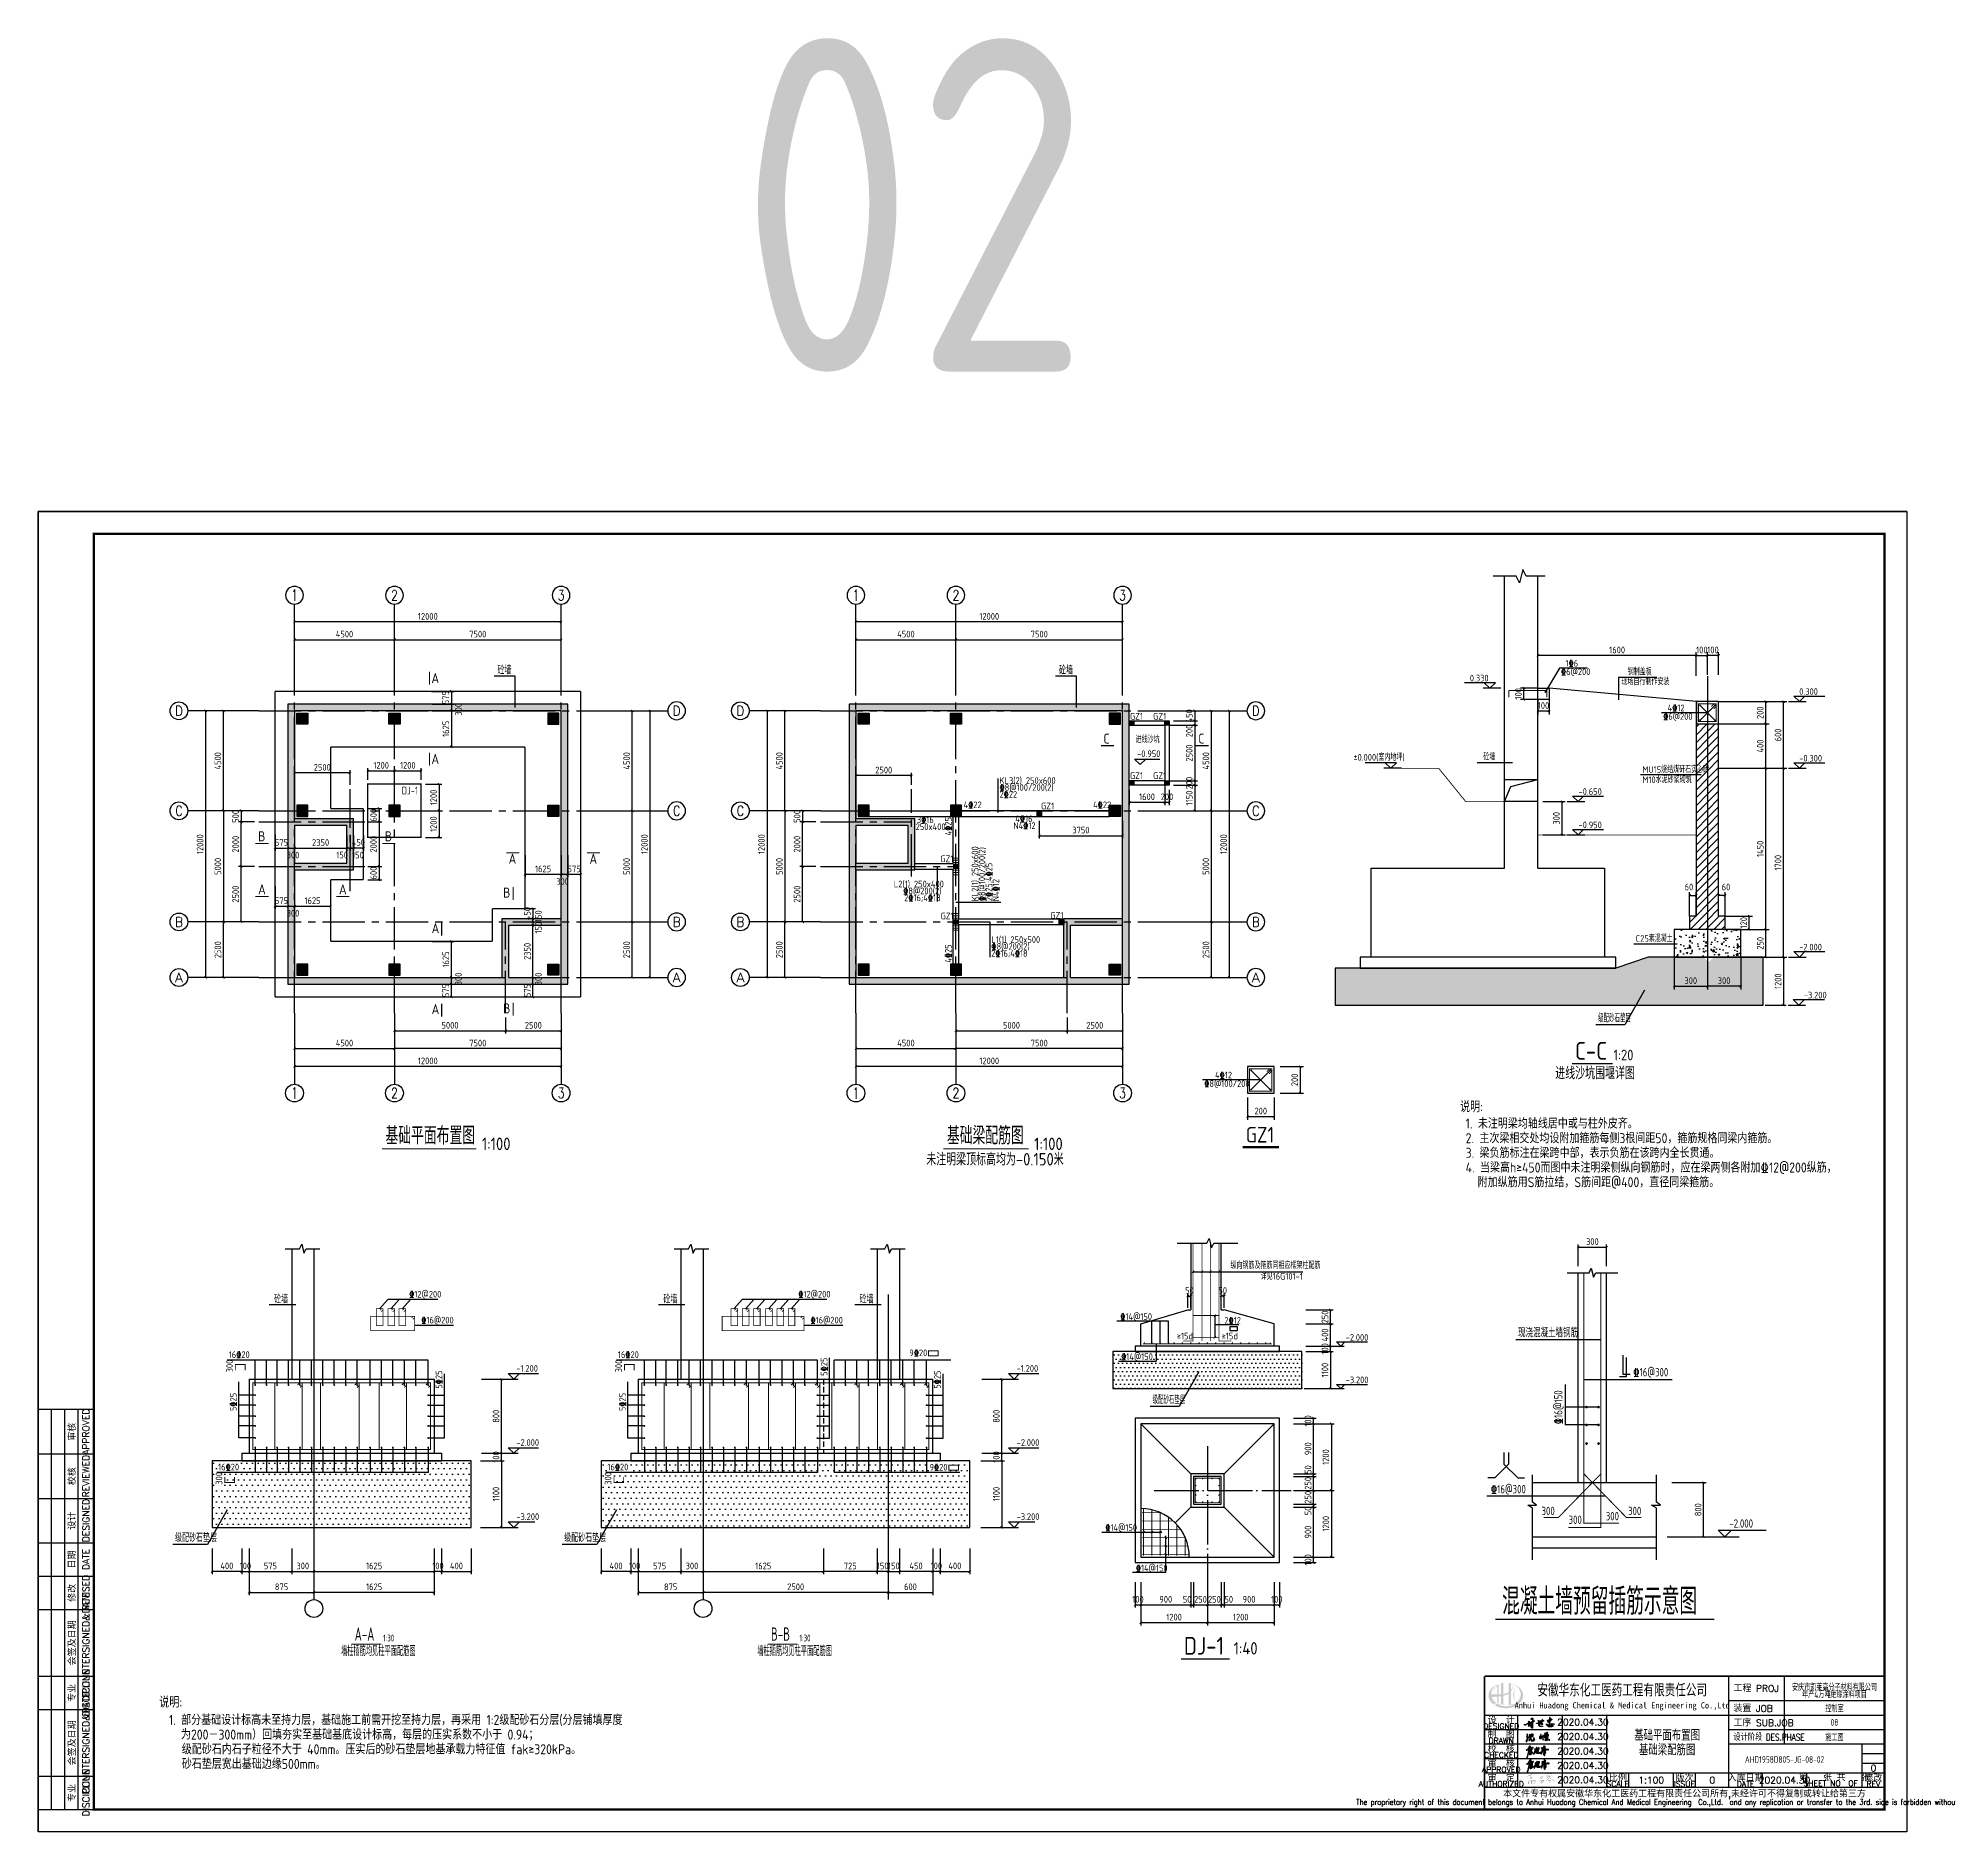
# Model space of a CAD drawing. Header units: millimetres. Extents: x 893615 to 897539, y 39650 to 40458.
# Drawn here: x 894817 to 895677, y 39650 to 40457 of the extents above; entities that cross this region are included whole.
import ezdxf
from ezdxf.enums import TextEntityAlignment as Align

# ---------------------------------------------------------------- set-up
doc = ezdxf.new("R2010")
doc.units = ezdxf.units.MM
doc.header["$LTSCALE"] = 1000
doc.header["$MEASUREMENT"] = 0
for name, pattern in [('CENTER2', [28.575, 19.05, -3.175, 3.175, -3.175]), ('DASH', [0.35, 0.25, -0.1]), ('DASHED', [0.75, 0.5, -0.25]), ('DOTE', [2.42, 2, -0.2, 0.02, -0.2])]:
    doc.linetypes.add(name, pattern=pattern)
for name, color, linetype in [('1505', 2, 'Continuous'), ('1525', 1, 'Continuous'), ('1526', 7, 'Continuous'), ('1527', 7, 'Continuous'), ('1530', 253, 'Continuous'), ('1534', 7, 'Continuous'), ('1541', 2, 'Continuous'), ('22', 1, 'Continuous'), ('708', 2, 'Continuous'), ('AXIS', 3, 'Continuous'), ('AXIS_TEXT', 7, 'Continuous'), ('Civil', 7, 'Continuous'), ('DIM', 7, 'Continuous'), ('DIM_ELEV', 3, 'Continuous'), ('DIM_SYMB', 3, 'Continuous'), ('DOTE', 1, 'Continuous'), ('HATCH', 8, 'Continuous'), ('JICHU', 60, 'Continuous'), ('PUB_DIM', 3, 'Continuous'), ('PUB_TEXT', 7, 'Continuous'), ('rebars', 1, 'Continuous'), ('S_BEAMDIMMASS', 2, 'Continuous'), ('Thin', 7, 'Continuous'), ('WALL', 9, 'Continuous'), ('剖面钢筋', 1, 'Continuous'), ('图名', 15, 'Continuous'), ('基础梁', 4, 'Continuous'), ('文字', 7, 'Continuous'), ('构造柱', 3, 'Continuous'), ('柱', 2, 'Continuous'), ('柱__钢筋标注', 7, 'Continuous'), ('标注尺寸', 252, 'Continuous'), ('标注线', 253, 'Continuous'), ('标注钢筋', 253, 'Continuous'), ('标高', 7, 'Continuous'), ('梁', 4, 'Continuous'), ('梁原位标注', 7, 'Continuous'), ('梁原位标注竖向', 7, 'Continuous'), ('梁集中标注', 2, 'Continuous'), ('梁集中标注竖向', 2, 'Continuous'), ('次梁吊筋标注', 7, 'Continuous'), ('次梁箍筋', 1, 'Continuous'), ('次梁箍筋标注', 7, 'Continuous'), ('比例尺', 2, 'Continuous'), ('水平标注', 2, 'Continuous'), ('水平钢筋', 7, 'Continuous'), ('独立基础', 2, 'Continuous'), ('钢筋线', 1, 'Continuous'), ('附加箍筋标', 7, 'Continuous')]:
    doc.layers.add(name, color=color, linetype=linetype)
doc.styles.add('_TCH_AXIS', font='COMPLEX', dxfattribs={"bigfont": 'GBCBIG'})
doc.styles.add('BIGFONT', font='', dxfattribs={"height": 0.2})
doc.styles.add('COMPLEX', font='COMPLEX')
doc.styles.add('ECEC_TK', font='txt_l.shx', dxfattribs={"bigfont": 'hztxt_l.shx'})
doc.styles.add('ECEC_TQ', font='txt_l.shx', dxfattribs={"bigfont": 'hztxt_l.shx'})
doc.styles.add('ECEC_TQ_S', font='')
doc.styles.add('GBHZ', font='gbenor.shx', dxfattribs={"width": 0.9, "bigfont": 'gbcbig.shx'})
doc.styles.add('SC', font='tssdeng.shx', dxfattribs={"width": 0.7, "height": 3, "bigfont": 'sceic.shx'})
doc.styles.get("Standard").update_dxf_attribs({"font": 'gbenor.shx', "bigfont": 'gbcbig.shx'})
doc.styles.add('TS', font='tssdeng.shx', dxfattribs={"width": 0.8, "height": 2.5, "bigfont": 'tssdchn.shx'})
doc.styles.add('TSSD_REIN', font='tssdeng.shx', dxfattribs={"width": 0.7, "bigfont": 'tssdchn.shx'})
doc.styles.get('BIGFONT').set_extended_font_data('SimHei')
doc.styles.get('ECEC_TQ_S').set_extended_font_data('SimSun')
doc.dimstyles.new('Y100', dxfattribs={"dimscale": 0, "dimtxt": 3, "dimasz": 0.01, "dimexe": 1.2, "dimexo": 2, "dimgap": 1, "dimtad": 1, "dimdec": 0, "dimlfac": 100, "dimzin": 0, "dimdsep": 46, "dimtxsty": 'GBHZ', "dimblk": 'DX', "dimcen": 0.09, "dimdle": 1, "dimclrd": 7, "dimclre": 7, "dimclrt": 7, "dimadec": 0, "dimazin": 0, "dimtfac": 1, "dimtdec": 0, "dimtix": 1, "dimtmove": 2, "dimatfit": 3, "dimldrblk": 'DX', "dimfxl": 0, "dimtolj": 1, "dimtzin": 0, "dimarcsym": 0})
doc.dimstyles.new('Y20', dxfattribs={"dimscale": 0, "dimtxt": 3, "dimasz": 0.01, "dimexe": 1.5, "dimexo": 0.03, "dimgap": 1, "dimtad": 1, "dimdec": 0, "dimlfac": 20, "dimzin": 0, "dimdsep": 46, "dimtxsty": 'GBHZ', "dimblk1": 'DX', "dimblk2": 'DX', "dimsah": 1, "dimcen": 0.09, "dimdle": 1, "dimadec": 0, "dimazin": 0, "dimtfac": 1, "dimtdec": 0, "dimtix": 1, "dimtmove": 2, "dimatfit": 3, "dimldrblk": 'DX', "dimfxl": 0, "dimtolj": 1, "dimtzin": 0, "dimarcsym": 0})
doc.dimstyles.new('Y30', dxfattribs={"dimscale": 0, "dimtxt": 3, "dimasz": 0.01, "dimexe": 1.2, "dimexo": 1, "dimgap": 1, "dimtad": 1, "dimdec": 0, "dimlfac": 30, "dimzin": 0, "dimdsep": 46, "dimtxsty": 'GBHZ', "dimblk1": 'DX', "dimblk2": 'DX', "dimsah": 1, "dimcen": 0.09, "dimdle": 1, "dimadec": 0, "dimazin": 0, "dimtfac": 1, "dimtdec": 0, "dimtix": 1, "dimtmove": 2, "dimatfit": 3, "dimldrblk": 'DX', "dimfxl": 0, "dimtolj": 1, "dimtzin": 0, "dimarcsym": 0})
doc.dimstyles.new('Y40', dxfattribs={"dimscale": 0, "dimtxt": 3, "dimasz": 0.01, "dimexe": 1.2, "dimexo": 1, "dimgap": 1, "dimtad": 1, "dimdec": 0, "dimlfac": 40, "dimzin": 0, "dimdsep": 46, "dimtxsty": 'GBHZ', "dimblk1": 'DX', "dimblk2": 'DX', "dimsah": 1, "dimcen": 0.09, "dimdle": 1, "dimadec": 0, "dimazin": 0, "dimtfac": 1, "dimtdec": 0, "dimtix": 1, "dimtmove": 2, "dimatfit": 3, "dimldrblk": 'DX', "dimfxl": 0, "dimtolj": 1, "dimtzin": 0, "dimarcsym": 0})
pattern_1 = [(45, (891212.9684, 37381.3067), (-1.767767, 1.767767), [])]

msp = doc.modelspace()

# ---------------------------------------------------------------- texts
for s, height, style, p in [('说明:', 5, 'GBHZ', (895456.54, 39973.889)), ('GZ1', 7, 'GBHZ', (895360.073, 39960.252)), ('1. 未注明梁均轴线居中或与柱外皮齐。', 4.5, 'GBHZ', (895459.044, 39966.565)), ('2. 主次梁相交处均设附加箍筋每侧3根间距50，箍筋规格同梁内箍筋。', 4.5, 'GBHZ', (895459.044, 39959.965)), ('3. 梁负筋标注在梁跨中部，表示负筋在该跨内全长贯通。', 4.5, 'GBHZ', (895459.044, 39953.365)), ('4. 当梁高h≥450而图中未注明梁侧纵向钢筋时，应在梁两侧各附加%%13212@200纵筋，', 4.5, 'GBHZ', (895459.044, 39946.765)), ('附加纵筋用S筋拉结，S筋间距@400，直径同梁箍筋。', 4.5, 'GBHZ', (895464.453, 39940.165)), ('工程 PROJ', 3, 'ECEC_TQ', (895579.565, 39713.145)), ('说明:', 5, 'GBHZ', (894871.074, 39705.997)), ('装置 JOB', 3, 'ECEC_TQ', (895579.565, 39704.145)), ('1. 部分基础设计标高未至持力层，基础施工前需开挖至持力层，再采用 1:2级配砂石分层(分层铺填厚度', 4.5, 'GBHZ', (894875.405, 39698.215)), ('工序 SUB.JOB', 3, 'ECEC_TQ', (895579.565, 39697.645)), ('为200－300mm）回填夯实至基础基底设计标高，每层的压实系数不小于 0.94；', 4.5, 'GBHZ', (894880.815, 39691.615)), ('级配砂石内石子粒径不大于 40mm。压实后的砂石垫层地基承载力特征值 fak≥320kPa。', 4.5, 'GBHZ', (894881.187, 39685.015)), ('砂石垫层宽出基础边缘500mm。 ', 4.5, 'GBHZ', (894881.187, 39678.415))]:
    msp.add_text(s, height=height, dxfattribs=dict(style=style)).set_placement(p)
at = {"color": 7, "linetype": 'Continuous', "style": 'GBHZ', "width": 0.9}
for s, p in [('纵向钢筋及箍筋同相应框架柱配筋', (895353.193, 39903.462)), ('详见16G101-1', (895366.782, 39898.559))]:
    msp.add_text(s, height=3, dxfattribs=at).set_placement(p)
at = {"style": 'ECEC_TK'}
for s, p in [('APPROVED', (894838.065, 39830.145)), ('审核', (894831.565, 39830.145)), ('REVIEWED', (894838.065, 39810.145)), ('校核', (894831.565, 39810.145)), ('设计', (894831.565, 39790.145)), ('DESIGNED', (894838.065, 39790.145)), ('日期', (894831.565, 39772.645)), ('DATE', (894838.065, 39772.645)), ('修改', (894831.565, 39757.645)), ('REVISED', (894838.065, 39757.645)), ('COUNTERSIGNED&DATE', (894838.065, 39735.145)), ('会签及日期', (894831.565, 39735.145)), ('专业', (894831.565, 39712.645)), ('DISCIPLINE', (894838.065, 39712.645)), ('COUNTERSIGNED&DATE', (894838.065, 39690.145)), ('会签及日期', (894831.565, 39690.145)), ('DISCIPLINE', (894838.065, 39667.645)), ('专业', (894831.565, 39667.645))]:
    msp.add_text(s, height=3, rotation=90, dxfattribs=at).set_placement(p, align=Align.MIDDLE)
for s, height, style, width, p in [('安徽华东化工医药工程有限责任公司', 5, 'ECEC_TQ_S', 0.7, (895529.514, 39714.145)), ('Anhui Huadong Chemical & Medical Engineering Co.,Ltd', 2.8, 'ECEC_TQ_S', 0.85, (895529.514, 39706.645)), ('The proprietary right of this document belongs to Anhui Huadong Chemical And Medical Engineering  Co.,Ltd.  and any replication or transfer to the 3rd. side is forbidden without its permission. ', 2.5, 'ECEC_TQ', 0.72, (895557.565, 39663.145))]:
    msp.add_text(s, height=height, dxfattribs=dict(style=style, width=width)).set_placement(p, align=Align.MIDDLE)
at = {"style": 'ECEC_TQ'}
for s, height, p in [('DESIGNED', 2.5, (895475.065, 39697.645)), ('设  计', 3, (895475.065, 39700.645)), ('DRAWN', 2.5, (895475.065, 39691.145)), ('校  核', 3, (895475.065, 39687.645)), ('制  图', 3, (895475.065, 39694.145)), ('CHECKED', 2.5, (895475.065, 39684.645)), ('审  核', 3, (895475.065, 39681.145)), ('AUTHORIZED', 2.5, (895475.065, 39671.645)), ('APPROVED', 2.5, (895475.065, 39678.145)), ('审  定', 3, (895475.065, 39674.645)), ('SCALE', 2.5, (895527.565, 39671.645)), ('比例', 3, (895527.565, 39674.645)), ('ISSUE', 2.5, (895557.565, 39671.645)), ('版次', 3, (895557.565, 39674.645)), ('入库日期', 3, (895585.065, 39674.645)), ('DATE', 2.5, (895585.065, 39671.645)), ('第   张 共   张', 3, (895625.065, 39674.895)), ('SHEET NO  OF  ', 2.5, (895625.065, 39671.895)), ('修改', 3, (895642.565, 39674.645)), ('REV', 2.5, (895642.565, 39671.645)), ('本文件专有权属安徽华东化工医药工程有限责任公司所有,未经许可不得复制或转让给第三方', 3, (895557.565, 39667.145))]:
    msp.add_text(s, height=height, dxfattribs=at).set_placement(p, align=Align.MIDDLE)
at = {"style": 'ECEC_TQ', "width": 0.8}
msp.add_text('设计阶段 DES.PHASE', height=3, dxfattribs=at).set_placement((895579.565, 39691.145))
at = {"style": 'ECEC_TQ'}
for tag, text, p in [('2020.04.30', ' ', (895511.809, 39699.473)), ('2020.04.30', ' ', (895511.809, 39692.973)), ('2020.04.30', ' ', (895511.809, 39686.473)), ('2020.04.30', ' ', (895511.809, 39679.973)), ('2020.04.30', ' ', (895511.809, 39673.473)), ('1:100', '1:100', (895542.565, 39673.395)), ('0', '0', (895570.065, 39673.395)), ('2020.04.30', ' ', (895602.565, 39673.395)), ('0', '0', (895642.565, 39678.812))]:
    msp.add_attdef(tag, text=text, height=3, dxfattribs=at).set_placement(p, align=Align.MIDDLE)
at = {"layer": '1526', "style": 'GBHZ', "width": 0.9}
for p in [(895303.599, 39880.443), (895303.974, 39862.443), (895296.849, 39785.519), (895310.599, 39767.269)]:
    msp.add_text('%%13214@150', height=3, dxfattribs=at).set_placement(p)
at = {"layer": '1534', "style": 'GBHZ', "width": 0.9}
for s, p in [('-2.000', (895405.047, 39871.068)), ('-3.200', (895405.047, 39851.963))]:
    msp.add_text(s, height=3, dxfattribs=at).set_placement(p)
at = {"layer": 'AXIS', "style": 'TSSD_REIN', "width": 0.7}
for s, p in [('安庆市凯莱高分子材料有限公司', (895625.065, 39715.421)), ('年产4万吨绝缘涂料项目', (895625.065, 39712.19)), ('控制室', (895625.065, 39705.895)), ('08', (895625.065, 39699.395)), ('施工图', (895625.065, 39692.895)), ('AHD1958D805-JG-08-02', (895602.573, 39682.662))]:
    msp.add_text(s, height=3, dxfattribs=at).set_placement(p, align=Align.MIDDLE)
at = {"layer": 'dim', "linetype": 'ByBlock', "style": 'GBHZ', "width": 0.9}
for p in [(895329.047, 39871.663), (895349.235, 39871.663)]:
    msp.add_text('≥15d', height=3, dxfattribs=at).set_placement(p)
at = {"layer": 'PUB_TEXT'}
for s, p in [('A', (894993.542, 40166.991)), ('C', (895296.034, 40139.776)), ('C', (895338.722, 40139.776)), ('A', (894993.542, 40130.585)), ('B', (894915.531, 40095.784)), ('B', (894972.568, 40095.784)), ('A', (895028.276, 40085.692)), ('A', (895064.682, 40085.692)), ('A', (894915.531, 40071.937)), ('A', (894951.937, 40071.937)), ('B', (895025.8, 40070.458)), ('A', (894993.632, 40054.438)), ('A', (894993.632, 40018.031)), ('B', (895025.8, 40018.355))]:
    msp.add_text(s, height=4.5, dxfattribs=at).set_placement(p)
at = {"layer": 'PUB_TEXT', "style": 'GBHZ'}
for s, height, p in [('C-C', 8, (895508.257, 39997.514)), ('1:20', 4.8, (895525.595, 39997.224)), ('进线沙坑围堰详图', 5.6, (895499.366, 39988.708))]:
    msp.add_text(s, height=height, dxfattribs=at).set_placement(p)
at = {"layer": 'PUB_TEXT', "style": 'TS', "width": 0.65}
for s, p in [('基础平面布置图', (895549.731, 39693.873)), ('基础梁配筋图', (895549.731, 39687.311))]:
    msp.add_text(s, height=5, dxfattribs=at).set_placement(p, align=Align.MIDDLE)
at = {"layer": 'S_BEAMDIMMASS', "style": 'GBHZ', "width": 0.9}
for s, p in [('0.330', (895460.92, 40167.706)), ('0.300', (895609.197, 40161.681)), ('%%P0.000(室内地坪)', (895408.535, 40132.099)), ('砼墙', (895466.966, 40132.224)), ('MU15烧结煤矸石实心砖', (895538.599, 40126.569)), ('-0.300', (895609.197, 40131.681)), ('-0.650', (895509.866, 40116.681)), ('M10水泥砂浆砌筑', (895538.607, 40121.999)), ('-0.950', (895509.866, 40101.681)), ('C25素混凝土', (895535.621, 40050.563)), ('-2.000', (895609.197, 40046.681)), ('-3.200', (895611.267, 40025.076))]:
    msp.add_text(s, height=3, dxfattribs=at).set_placement(p)
at = {"layer": '图名', "style": 'SC', "width": 0.7}
msp.add_text('混凝土墙预留插筋示意图', height=12, dxfattribs=at).set_placement((895475.439, 39747.808))
at = {"layer": '图名', "width": 0.7}
for s, height, p in [('A-A', 6, (894958.987, 39736.072)), ('B-B', 6, (895146.381, 39736.072)), ('墙柱插筋均见柱平面配筋图', 4, (894952.816, 39729.274)), ('墙柱插筋均见柱平面配筋图', 4, (895140.211, 39729.274))]:
    msp.add_text(s, height=height, dxfattribs=at).set_placement(p)
at = {"layer": '文字', "color": 6, "style": 'GBHZ'}
for s, height, p in [('基础平面布置图', 8, (894972.851, 39959.381)), ('基础梁配筋图', 8, (895225.565, 39959.381)), ('1:100', 5.6, (895016.271, 39956.865)), ('未注明梁顶标高均为-0.150米', 5.6, (895216.284, 39949.937)), ('1:100', 5.6, (895264.822, 39956.865))]:
    msp.add_text(s, height=height, dxfattribs=at).set_placement(p)
at = {"layer": '文字', "color": 0, "style": 'GBHZ'}
for s, height, p in [('DJ-1', 8, (895332.233, 39729.798)), ('1:40', 5.6, (895354.603, 39729.882))]:
    msp.add_text(s, height=height, dxfattribs=at).set_placement(p)
at = {"layer": '柱__钢筋标注', "width": 0.9}
for s, p in [('GZ1', (895307.943, 40150.574)), ('GZ1', (895318.395, 40150.574)), ('进线沙坑', (895310.531, 40140.092)), ('-0.950', (895311.197, 40133.688)), ('GZ1', (895307.943, 40123.847)), ('GZ1', (895318.395, 40123.847)), ('GZ1', (895267.931, 40110.167)), ('GZ1', (895222.59, 40086.407)), ('GZ1', (895222.702, 40060.711)), ('GZ1', (895272.105, 40060.993))]:
    msp.add_text(s, height=3, dxfattribs=at).set_placement(p)
at = {"layer": '标注尺寸', "color": 6, "style": 'GBHZ', "width": 0.9}
msp.add_text('2%%13212', height=3, dxfattribs=at).set_placement((895350.452, 39878.698))
at = {"layer": '标注钢筋'}
for s, width, p in [('砼墙', 0.9, (895023.283, 40170.973)), ('砼墙', 0.9, (895275.996, 40170.973)), ('DJ-1', 0.9, (894980.171, 40116.869)), ('级配砂石垫层', 0.7, (895518.679, 40014.382)), ('砼墙', 0.9, (894922.726, 39887.941)), ('砼墙', 0.9, (895097.894, 39887.941)), ('砼墙', 0.9, (895186.227, 39887.941)), ('级配砂石垫层', 0.7, (895318.139, 39842.638)), ('级配砂石垫层', 0.9, (894878.128, 39780.572)), ('级配砂石垫层', 0.9, (895053.295, 39780.572))]:
    msp.add_text(s, height=3.5, dxfattribs=dict(at, width=width)).set_placement(p)
at = {"layer": '标高', "width": 0.9}
for s, p in [('%%13212@200', (894983.527, 39890.519)), ('%%13212@200', (895158.695, 39890.519)), ('%%13216@200', (894988.977, 39878.851)), ('%%13216@200', (895164.145, 39878.851)), ('16%%13220', (894902.294, 39863.322)), ('16%%13220', (895077.462, 39863.322)), ('9%%13220', (895208.631, 39864.138)), ('-1.200', (895031.773, 39857.109)), ('-1.200', (895256.954, 39857.109)), ('-2.000', (895031.773, 39823.776)), ('-2.000', (895256.954, 39823.776)), ('16%%13220', (894897.549, 39812.751)), ('16%%13220', (895072.717, 39812.751)), ('9%%13220', (895217.735, 39812.659)), ('-3.200', (895031.773, 39790.442)), ('-3.200', (895256.954, 39790.442))]:
    msp.add_text(s, height=3, dxfattribs=at).set_placement(p)
for s, p in [('300', (894904.148, 39856.85)), ('300', (895079.315, 39856.85)), ('5%%13225', (895171.79, 39855.312)), ('5%%13225', (894998.403, 39849.499)), ('5%%13225', (895222.737, 39849.499)), ('5%%13225', (894905.857, 39839.435)), ('5%%13225', (895081.024, 39839.435)), ('300', (894899.403, 39806.279)), ('300', (895074.57, 39806.279))]:
    msp.add_text(s, height=3, rotation=90, dxfattribs=at).set_placement(p)
at = {"layer": '梁原位标注', "style": 'GBHZ', "width": 0.9}
for s, p in [('%%1326@200', (895501.986, 40170.582)), ('1%%1326', (895503.989, 40174.419)), ('钢制盖板', (895531.982, 40170.55)), ('现场自行制作安装', (895529.149, 40166.096)), ('%%1326@200', (895547.953, 40150.467)), ('4%%13212', (895549.955, 40154.305)), ('4%%13222', (895233.068, 40110.711)), ('4%%13222', (895291.357, 40110.711)), ('250x400', (895211.498, 40100.84)), ('N4%%13212', (895255.467, 40101.336)), ('4%%13216', (895256.342, 40104.461)), ('4\x8412', (895346.249, 39989.101)), ('\x848@100/200', (895341.383, 39985.263))]:
    msp.add_text(s, height=3, dxfattribs=at).set_placement(p)
at = {"layer": '梁原位标注', "color": 1, "style": 'GBHZ', "width": 0.9}
msp.add_text('3%%13216', height=3, dxfattribs=at).set_placement((895212.013, 40103.996))
at = {"layer": '梁原位标注竖向', "color": 1, "style": 'GBHZ', "width": 0.9}
msp.add_text('4%%13225', height=3, rotation=90, dxfattribs=at).set_placement((895227.67, 40098.413))
at = {"layer": '梁原位标注竖向', "style": 'GBHZ', "width": 0.9}
msp.add_text('4%%13225', height=3, rotation=90, dxfattribs=at).set_placement((895227.67, 40041.18))
at = {"layer": '梁集中标注', "style": 'GBHZ', "width": 0.9}
for s, height, p in [('02', 150, (895132.286, 40307.128)), ('KL3(2) 250x600', 3, (895249.232, 40121.649)), ('%%1328@100/200(2)', 3, (895249.232, 40118.524)), ('2%%13222', 3, (895249.232, 40115.399)), ('L2(1) 250x400', 3, (895201.686, 40075.097)), ('%%1328@200(2)', 3, (895205.889, 40071.972)), ('L1(1) 250x500', 3, (895245.593, 40050.097)), ('%%1328@200(2)', 3, (895245.593, 40046.972))]:
    msp.add_text(s, height=height, dxfattribs=at).set_placement(p)
at = {"layer": '梁集中标注', "color": 1, "style": 'GBHZ', "width": 0.9}
for p in [(895206.31, 40068.847), (895245.472, 40043.847)]:
    msp.add_text('2%%13216;4%%13218', height=3, dxfattribs=at).set_placement(p)
at = {"layer": '梁集中标注竖向', "style": 'GBHZ', "width": 0.9}
for s, p in [('KL2(1) 250x600', (895239.71, 40068.833)), ('%%1328@100/200(2)', (895242.835, 40068.833)), ('N4%%13212', (895249.085, 40068.833))]:
    msp.add_text(s, height=3, rotation=90, dxfattribs=at).set_placement(p)
at = {"layer": '梁集中标注竖向', "color": 1, "style": 'GBHZ', "width": 0.9}
msp.add_text('2%%13225;4%%13225', height=3, rotation=90, dxfattribs=at).set_placement((895245.96, 40068.833))
at = {"layer": '比例尺', "width": 0.7}
for p in [(894971.82, 39735.8), (895159.214, 39735.8)]:
    msp.add_text('1:30', height=3, dxfattribs=at).set_placement(p)
at = {"layer": '水平钢筋', "width": 0.9}
for s, p in [('现浇混凝土墙钢筋', (895482.644, 39872.662)), ('%%13216@300', (895534.447, 39855.05)), ('%%13216@300', (895470.335, 39802.408)), ('300', (895493.192, 39792.626)), ('300', (895522.096, 39790.274)), ('300', (895532.138, 39792.626)), ('300', (895505.371, 39788.658)), ('-2.000', (895577.721, 39786.967))]:
    msp.add_text(s, height=3.75, dxfattribs=at).set_placement(p)
msp.add_text('%%13216@150', height=3.75, rotation=90, dxfattribs=at).set_placement((895502.624, 39833.429))
at = {"layer": '附加箍筋标', "style": 'BIGFONT'}
msp.add_text('fhreuityirueyhgiuheuigty ', height=0.002, dxfattribs=at).set_placement((895587.098, 39758.733))

# ---------------------------------------------------------------- blocks, each defined once
blk = doc.blocks.new('A$C744C32FA')
at = {"const_width": 30}
for points in [[(-2326, 582), (-2064, 692), (-1816, 796), (-1490, 848), (-1270, 844)], [(-1936, 1093), (-1737, 1077), (-1648, 1041), (-1810, 905)], [(-1731, 663), (-1881, 583), (-1870, 98)], [(-1827, 396), (-1624, 407), (-1683, 178), (-1785, 172)], [(-164, 18), (-164, 609), (181, 609), (259, 574), (264, 359)], [(-164, 314), (-7, 353), (104, 403)], [(-134, 116), (-29, 188), (93, 237), (170, 221), (209, 331), (264, 359)], [(942, 898), (1107, 926), (1169, 977), (1294, 1000)], [(948, 580), (1073, 676), (1203, 739), (1357, 744), (1391, 773)], [(1507, 561), (1490, 391), (1400, 274), (1309, 157), (1214, 34), (1126, -80), (1076, -119)], [(1096, 313), (1232, 433), (1357, 563), (1402, 586)], [(1192, 881), (1164, 478), (1155, 349)], [(1369, -2), (1421, -24), (1477, -51)], [(1510, 451), (1603, 321), (1697, 211), (1854, 88), (1967, -1), (2044, -62), (2137, -96), (2323, -163), (2364, -162), (2404, -149), (2384, -156)], [(1530, 654), (1647, 720), (1785, 749), (1891, 785), (2007, 796)], [(1541, 978), (1734, 989), (1818, 1000), (1872, 989)], [(1603, 465), (1698, 528), (1794, 557), (1966, 568), (2003, 590)], [(1706, 987), (1698, 528)], [(-2108, -913), (-2158, -364), (-1863, -238), (-1491, -154), (-1069, -179), (-858, -255), (-909, -331), (-1198, -765)], [(-1677, -676), (-1677, -347)], [(-1677, -415), (-1452, -396), (-1441, -504), (-1677, -676)], [(-238, -177), (-238, -696)], [(-193, -327), (-59, -250), (154, -178), (450, -162), (558, -210), (534, -366), (450, -489), (346, -609)], [(-47, -485), (45, -414), (178, -350), (322, -338)], [(-3, -681), (142, -597), (326, -529), (398, -549)], [(1332, -239), (1431, -185), (1526, -163), (1671, -155), (1722, -174), (1703, -260), (1445, -564)]]:
    blk.add_lwpolyline(points, dxfattribs=at)
blk = doc.blocks.new('ZYC')
h = blk.add_hatch()
h.set_pattern_fill('ANSI31', color=256, scale=0.01, style=0)
h.paths.add_polyline_path([(0.191716, 0.193383), (0.190548, 0.202253), (0.193921, 0.209), (0.201718, 0.213388), (0.217472, 0.22272), (0.225169, 0.22774), (0.240061, 0.238394), (0.258667, 0.248519), (0.268004, 0.25352), (0.28674, 0.263401), (0.294628, 0.264902), (0.298717, 0.265243), (0.306745, 0.265068), (0.308789, 0.264548), (0.309735, 0.261709), (0.308412, 0.260067), (0.297475, 0.244701), (0.290436, 0.237662), (0.27507, 0.226725), (0.252355, 0.212968), (0.241647, 0.204333), (0.223391, 0.185047), (0.223622, 0.181464), (0.224421, 0.179466), (0.226725, 0.176712), (0.25062, 0.191577), (0.262092, 0.200013), (0.283406, 0.218389), (0.297409, 0.232393), (0.304411, 0.239395), (0.318415, 0.253398), (0.320906, 0.2583), (0.321641, 0.261237), (0.321749, 0.266735), (0.319516, 0.270611), (0.318508, 0.272625), (0.316748, 0.276738), (0.301969, 0.277631), (0.294072, 0.276555), (0.280072, 0.271736), (0.264068, 0.263734), (0.256066, 0.259733), (0.240061, 0.251731), (0.233868, 0.248283), (0.230965, 0.245742), (0.226725, 0.240061), (0.214987, 0.236586), (0.209117, 0.233284), (0.200051, 0.225058), (0.192716, 0.217722), (0.189048, 0.214055), (0.181713, 0.20672), (0.175712, 0.20672), (0.172711, 0.20672), (0.166709, 0.20672), (0.172241, 0.193666), (0.177845, 0.187261), (0.190049, 0.180046), (0.195383, 0.177379), (0.198051, 0.176045), (0.203385, 0.173378), (0.207386, 0.173378), (0.209387, 0.173378), (0.213388, 0.173378), (0.213388, 0.177379), (0.213388, 0.179379), (0.213388, 0.18338), (0.203895, 0.184399), (0.19865, 0.18682)], flags=17)
h.paths.add_polyline_path([(0.260067, 0.325083), (0.264264, 0.330433), (0.265218, 0.335201), (0.263401, 0.341754), (0.273403, 0.351757), (0.278405, 0.356758), (0.288407, 0.366761), (0.291736, 0.3701), (0.290871, 0.376157), (0.28674, 0.37843), (0.278712, 0.378605), (0.274623, 0.378265), (0.266735, 0.376763), (0.252423, 0.368751), (0.245056, 0.365067), (0.230059, 0.358425), (0.229248, 0.364334), (0.231514, 0.368865), (0.236727, 0.371762), (0.24131, 0.378456), (0.242225, 0.383948), (0.240061, 0.391767), (0.237394, 0.394434), (0.23606, 0.395768), (0.233393, 0.398435), (0.230812, 0.400649), (0.226589, 0.399804), (0.225058, 0.396768), (0.223796, 0.391416), (0.22476, 0.38756), (0.228392, 0.383431), (0.228282, 0.380033), (0.227931, 0.378275), (0.226725, 0.375096), (0.210128, 0.354559), (0.200583, 0.345014), (0.180046, 0.328417), (0.176798, 0.323736), (0.172234, 0.322025), (0.166709, 0.323416), (0.178469, 0.342442), (0.183551, 0.352606), (0.191716, 0.373429), (0.201873, 0.398707), (0.206875, 0.411378), (0.216722, 0.436778), (0.22205, 0.441004), (0.226849, 0.441964), (0.233393, 0.440113), (0.248453, 0.432139), (0.25582, 0.427786), (0.270069, 0.41844), (0.272101, 0.414456), (0.275664, 0.412674), (0.280072, 0.413439), (0.283545, 0.409176), (0.284465, 0.405498), (0.283406, 0.400102), (0.280739, 0.400102), (0.279405, 0.400102), (0.276738, 0.400102), (0.276738, 0.396101), (0.276738, 0.394101), (0.276738, 0.3901), (0.28136, 0.388617), (0.285266, 0.389733), (0.288407, 0.393434), (0.294513, 0.396574), (0.297302, 0.401595), (0.296743, 0.408438), (0.288829, 0.417849), (0.283914, 0.422062), (0.273403, 0.428443), (0.271371, 0.432428), (0.267808, 0.434209), (0.263401, 0.433444), (0.255242, 0.439075), (0.251443, 0.442528), (0.245063, 0.450115), (0.250169, 0.45385), (0.253741, 0.455041), (0.260067, 0.455117), (0.278071, 0.461118), (0.287073, 0.464119), (0.305078, 0.47012), (0.307079, 0.469454), (0.308079, 0.46912), (0.310079, 0.468453), (0.308047, 0.464468), (0.304484, 0.462687), (0.300077, 0.463452), (0.298029, 0.461617), (0.297467, 0.459366), (0.29841, 0.456784), (0.29992, 0.453737), (0.30418, 0.452885), (0.306745, 0.455117), (0.317554, 0.46467), (0.323777, 0.468819), (0.336753, 0.475122), (0.340537, 0.478163), (0.341693, 0.48221), (0.340087, 0.486791), (0.336555, 0.489096), (0.331527, 0.48742), (0.330085, 0.483457), (0.321138, 0.480474), (0.316169, 0.479764), (0.306745, 0.480123), (0.280007, 0.473028), (0.266668, 0.46936), (0.240061, 0.461785), (0.207415, 0.451644), (0.191305, 0.445603), (0.160041, 0.431777), (0.160041, 0.434445), (0.160041, 0.435778), (0.160041, 0.438446), (0.175951, 0.452059), (0.184342, 0.458436), (0.201718, 0.47012), (0.208786, 0.474159), (0.212013, 0.478769), (0.213388, 0.486791), (0.216455, 0.489686), (0.2192, 0.490602), (0.223391, 0.490125), (0.229399, 0.500791), (0.2324, 0.506125), (0.238394, 0.516799), (0.240292, 0.524601), (0.23989, 0.529424), (0.236727, 0.536804), (0.23122, 0.540793), (0.226675, 0.541702), (0.220056, 0.540138), (0.210721, 0.53547), (0.206053, 0.533136), (0.196717, 0.528469), (0.198138, 0.538459), (0.198805, 0.543461), (0.200051, 0.553475), (0.196461, 0.554633), (0.193383, 0.556809), (0.184756, 0.554008), (0.180368, 0.550816), (0.175045, 0.543472), (0.17106, 0.54144), (0.169278, 0.537877), (0.170044, 0.53347), (0.172586, 0.532424), (0.174961, 0.533017), (0.176712, 0.535137), (0.179281, 0.539518), (0.183438, 0.541299), (0.188382, 0.540138), (0.181593, 0.526145), (0.177529, 0.519371), (0.168376, 0.506796), (0.153706, 0.492126), (0.146371, 0.484791), (0.1317, 0.47012), (0.128502, 0.463222), (0.125929, 0.459914), (0.120031, 0.455117), (0.119718, 0.451241), (0.121465, 0.448329), (0.125032, 0.446781), (0.14237, 0.464119), (0.151039, 0.472788), (0.168376, 0.490125), (0.176855, 0.50538), (0.184361, 0.512491), (0.200051, 0.520133), (0.209619, 0.525556), (0.215731, 0.527084), (0.226725, 0.526802), (0.227399, 0.518581), (0.226187, 0.513733), (0.221723, 0.506796), (0.205052, 0.490125), (0.196717, 0.48179), (0.180046, 0.465119), (0.164681, 0.45382), (0.157012, 0.448152), (0.141703, 0.436778), (0.125543, 0.421827), (0.116221, 0.415266), (0.096691, 0.405104), (0.075353, 0.394434), (0.064683, 0.3891), (0.043344, 0.37843), (0.039561, 0.375389), (0.038404, 0.371342), (0.04001, 0.366761), (0.044025, 0.366183), (0.046402, 0.366579), (0.050013, 0.368428), (0.072366, 0.379063), (0.083391, 0.384742), (0.105027, 0.396768), (0.108068, 0.400552), (0.112115, 0.401708), (0.116697, 0.400102), (0.119301, 0.403486), (0.121159, 0.404972), (0.125032, 0.406771), (0.129622, 0.401536), (0.130984, 0.396997), (0.130033, 0.3901), (0.132416, 0.389778), (0.133821, 0.388841), (0.135035, 0.386766), (0.137361, 0.391613), (0.137763, 0.394832), (0.136702, 0.400102), (0.139084, 0.400424), (0.14049, 0.401361), (0.141703, 0.403437), (0.142311, 0.400158), (0.143727, 0.39827), (0.146704, 0.396768), (0.146704, 0.383431), (0.146704, 0.376763), (0.146704, 0.363426), (0.140696, 0.341072), (0.138346, 0.329655), (0.135035, 0.306745), (0.132367, 0.293408), (0.131034, 0.28674), (0.128366, 0.273403), (0.127033, 0.268069), (0.126366, 0.265401), (0.125032, 0.260067), (0.122365, 0.24673), (0.121031, 0.240061), (0.118364, 0.226725), (0.11356, 0.208243), (0.111552, 0.198873), (0.108361, 0.180046), (0.102725, 0.164542), (0.100682, 0.156368), (0.098359, 0.140036), (0.09169, 0.113362), (0.088356, 0.100026), (0.081688, 0.073352), (0.078954, 0.060999), (0.07691, 0.054867), (0.071685, 0.043344), (0.0677, 0.041312), (0.065919, 0.037749), (0.066684, 0.033342), (0.064309, 0.030053), (0.059994, 0.029334), (0.056681, 0.031675), (0.055039, 0.032998), (0.0522, 0.032051), (0.05168, 0.030008), (0.050619, 0.024737), (0.051021, 0.021518), (0.053347, 0.016671), (0.058015, 0.016671), (0.060349, 0.016671), (0.065017, 0.016671), (0.072748, 0.023017), (0.076093, 0.027477), (0.08002, 0.036676), (0.096852, 0.082021), (0.10329, 0.105741), (0.111695, 0.153373), (0.123489, 0.195437), (0.128188, 0.21692), (0.135035, 0.260067), (0.139151, 0.267954), (0.14028, 0.272845), (0.140036, 0.281739), (0.142036, 0.283739), (0.143037, 0.28474), (0.145037, 0.28674), (0.143542, 0.294629), (0.143202, 0.298717), (0.14337, 0.306745), (0.145753, 0.307067), (0.147158, 0.308004), (0.148371, 0.310079), (0.151852, 0.30332), (0.152939, 0.299332), (0.153373, 0.291741), (0.1596, 0.295381), (0.16241, 0.299597), (0.163375, 0.306745), (0.166043, 0.306745), (0.167376, 0.306745), (0.170044, 0.306745), (0.175842, 0.313591), (0.179298, 0.316701), (0.186714, 0.321749), (0.209947, 0.339025), (0.223075, 0.346279), (0.250064, 0.356758), (0.256309, 0.362147), (0.262023, 0.363575), (0.270069, 0.361759), (0.258066, 0.349756), (0.252065, 0.343755), (0.240061, 0.331752), (0.221278, 0.318573), (0.211941, 0.311904), (0.193383, 0.29841), (0.19135, 0.294425), (0.187788, 0.292643), (0.18338, 0.293408), (0.182047, 0.288074), (0.18138, 0.285406), (0.180046, 0.280072), (0.184714, 0.280072), (0.187048, 0.280072), (0.191716, 0.280072), (0.206195, 0.295761), (0.214909, 0.302731), (0.233393, 0.313414), (0.233393, 0.310079), (0.233393, 0.308412), (0.233393, 0.305078), (0.218728, 0.293893), (0.212196, 0.286272), (0.203385, 0.270069), (0.200631, 0.267765), (0.198634, 0.266966), (0.19505, 0.266735), (0.189666, 0.263481), (0.18728, 0.259664), (0.186714, 0.253398), (0.189781, 0.250503), (0.192527, 0.249588), (0.196717, 0.250064), (0.210088, 0.262029), (0.216756, 0.268031), (0.230059, 0.280072), (0.233393, 0.280072), (0.233393, 0.283406), (0.241741, 0.284611), (0.245996, 0.286029), (0.253398, 0.290074), (0.253398, 0.288741), (0.253398, 0.28674), (0.260067, 0.28674), (0.263401, 0.28674), (0.263401, 0.289407), (0.263401, 0.290741), (0.263401, 0.293408), (0.268765, 0.293057), (0.27265, 0.295276), (0.27507, 0.300077), (0.276013, 0.302659), (0.275451, 0.30491), (0.273403, 0.306745), (0.262225, 0.306789), (0.255894, 0.30481), (0.24673, 0.29841), (0.245088, 0.297087), (0.242248, 0.298033), (0.241729, 0.300077), (0.247981, 0.31079), (0.251728, 0.3159)])
h.paths.add_polyline_path([(0.172311, 0.351862), (0.151706, 0.320082), (0.148813, 0.335949), (0.149997, 0.345425), (0.156707, 0.360092), (0.156707, 0.372762), (0.156707, 0.379097), (0.156707, 0.391767), (0.151817, 0.400719), (0.150635, 0.406629), (0.151706, 0.416773), (0.165234, 0.42378), (0.172311, 0.426813), (0.186714, 0.431777), (0.191949, 0.436367), (0.196489, 0.437729), (0.203385, 0.436778), (0.200919, 0.423723), (0.198862, 0.417208), (0.193383, 0.405104), (0.180884, 0.369351)], flags=16)
h = blk.add_hatch()
h.set_pattern_fill('ANSI31', color=256, scale=0.01, style=0)
h.paths.add_polyline_path([(0.43011, 0.364093), (0.43011, 0.382765), (0.43011, 0.420108), (0.42674, 0.42542), (0.425073, 0.428087), (0.421775, 0.433444), (0.420561, 0.431369), (0.419156, 0.430432), (0.416773, 0.43011), (0.418678, 0.415427), (0.419679, 0.408091), (0.421775, 0.393434), (0.419006, 0.369579), (0.418668, 0.357391), (0.420108, 0.333419), (0.41744, 0.328084), (0.416107, 0.325417), (0.413439, 0.320082), (0.414054, 0.309347), (0.413343, 0.303662), (0.410105, 0.293408), (0.399991, 0.290918), (0.394373, 0.286237), (0.3901, 0.276738), (0.380676, 0.253935), (0.376645, 0.242177), (0.370095, 0.218389), (0.370095, 0.208387), (0.370095, 0.203385), (0.370095, 0.193383), (0.375842, 0.191199), (0.380817, 0.192305), (0.385099, 0.196717), (0.391767, 0.210054), (0.395101, 0.216722), (0.40177, 0.230059), (0.408931, 0.250792), (0.412599, 0.261129), (0.420108, 0.281739), (0.437767, 0.278859), (0.447218, 0.274133), (0.460118, 0.261734), (0.478724, 0.251609), (0.48806, 0.246608), (0.506796, 0.236727), (0.514554, 0.239101), (0.520234, 0.238155), (0.526802, 0.233393), (0.553475, 0.233393), (0.566812, 0.233393), (0.593485, 0.233393), (0.62211, 0.240615), (0.63627, 0.245335), (0.663503, 0.256732), (0.667504, 0.258733), (0.669505, 0.259733), (0.673506, 0.261734), (0.673506, 0.265068), (0.673506, 0.266735), (0.673506, 0.270069), (0.65194, 0.26343), (0.641248, 0.259755), (0.620159, 0.251731), (0.606822, 0.249064), (0.600154, 0.24773), (0.586817, 0.245063), (0.583483, 0.244396), (0.581816, 0.244062), (0.578481, 0.243396), (0.555142, 0.243396), (0.543472, 0.243396), (0.520133, 0.243396), (0.507672, 0.251585), (0.500819, 0.255011), (0.486791, 0.260067), (0.482384, 0.259302), (0.478821, 0.261083), (0.476789, 0.265068), (0.468212, 0.269419), (0.464099, 0.272162), (0.456784, 0.278405), (0.44933, 0.281676), (0.445738, 0.284191), (0.440113, 0.290074), (0.434588, 0.288683), (0.430024, 0.290394), (0.426776, 0.295076), (0.421963, 0.300651), (0.42138, 0.307062), (0.425109, 0.313414), (0.425389, 0.319104), (0.426579, 0.322279), (0.43011, 0.32675)])
h.paths.add_polyline_path([(0.403437, 0.278405), (0.406483, 0.276895), (0.407335, 0.272635), (0.405104, 0.270069), (0.400789, 0.261552), (0.399657, 0.256267), (0.400102, 0.24673), (0.39271, 0.233425), (0.389042, 0.226756), (0.381764, 0.213388), (0.381342, 0.220741), (0.38169, 0.224569), (0.383431, 0.231726), (0.387336, 0.251661), (0.391694, 0.261829)], flags=16)
h.paths.add_polyline_path([(0.588484, 0.380097), (0.597359, 0.395706), (0.599993, 0.405487), (0.600154, 0.423442), (0.602821, 0.427443), (0.604155, 0.429443), (0.606822, 0.433444), (0.609698, 0.450594), (0.610376, 0.459401), (0.610156, 0.476789), (0.598944, 0.481275), (0.592073, 0.482039), (0.580149, 0.480123), (0.570106, 0.473686), (0.564651, 0.470958), (0.553475, 0.466786), (0.532919, 0.449159), (0.522205, 0.440789), (0.500128, 0.425109), (0.49688, 0.420428), (0.492316, 0.418716), (0.486791, 0.420108), (0.491278, 0.43132), (0.492041, 0.438191), (0.490125, 0.450115), (0.494812, 0.458618), (0.496281, 0.463759), (0.496794, 0.473455), (0.499861, 0.47635), (0.502606, 0.477265), (0.506796, 0.476789), (0.506796, 0.471454), (0.506796, 0.468787), (0.506796, 0.463452), (0.509464, 0.463452), (0.510797, 0.463452), (0.513465, 0.463452), (0.515512, 0.465287), (0.516075, 0.467538), (0.515132, 0.47012), (0.510092, 0.473944), (0.508393, 0.479041), (0.510131, 0.485124), (0.507303, 0.490115), (0.504099, 0.492404), (0.498461, 0.49346), (0.488222, 0.480646), (0.484231, 0.472663), (0.480123, 0.456784), (0.480123, 0.446114), (0.480123, 0.44078), (0.480123, 0.43011), (0.479456, 0.426109), (0.479123, 0.424109), (0.478456, 0.420108), (0.476455, 0.408104), (0.475455, 0.402103), (0.473455, 0.3901), (0.476237, 0.379607), (0.477248, 0.374214), (0.478456, 0.363426), (0.481123, 0.342088), (0.482457, 0.331418), (0.485124, 0.310079), (0.485298, 0.298264), (0.487209, 0.291767), (0.49346, 0.281739), (0.496025, 0.279507), (0.500285, 0.280359), (0.501795, 0.283406), (0.503893, 0.285053), (0.503893, 0.288427), (0.501795, 0.290074), (0.499128, 0.306078), (0.497794, 0.31408), (0.495127, 0.330085), (0.489921, 0.35095), (0.488548, 0.361927), (0.488458, 0.383431), (0.486111, 0.392492), (0.486514, 0.398136), (0.490125, 0.406771), (0.501156, 0.411552), (0.506476, 0.415099), (0.515132, 0.423442), (0.518173, 0.427226), (0.52222, 0.428382), (0.526802, 0.426776), (0.528325, 0.424212), (0.526432, 0.420426), (0.523467, 0.420108), (0.523467, 0.406771), (0.526802, 0.406771), (0.526802, 0.410105), (0.528135, 0.410105), (0.528802, 0.410105), (0.530136, 0.410105), (0.530136, 0.3901), (0.530136, 0.380097), (0.530136, 0.360092), (0.528293, 0.359691), (0.5264, 0.361584), (0.526802, 0.363426), (0.523467, 0.363426), (0.523467, 0.336753), (0.528881, 0.328693), (0.530475, 0.323117), (0.530136, 0.313414), (0.528802, 0.313414), (0.526802, 0.313414), (0.526802, 0.283406), (0.526802, 0.270069), (0.524959, 0.270471), (0.523066, 0.268578), (0.523467, 0.266735), (0.520133, 0.266735), (0.520133, 0.253398), (0.522801, 0.253398), (0.524134, 0.253398), (0.526802, 0.253398), (0.525278, 0.250835), (0.527171, 0.247049), (0.530136, 0.24673), (0.530136, 0.249397), (0.530136, 0.250731), (0.530136, 0.253398), (0.532803, 0.253398), (0.534137, 0.253398), (0.536804, 0.253398), (0.536804, 0.283406), (0.536804, 0.303411), (0.543701, 0.304362), (0.54824, 0.303), (0.553475, 0.29841), (0.555117, 0.297087), (0.557957, 0.298033), (0.558476, 0.300077), (0.574642, 0.330198), (0.580858, 0.346774)])
h.paths.add_polyline_path([(0.540138, 0.37943), (0.540138, 0.400769), (0.540138, 0.443447), (0.544251, 0.445207), (0.546265, 0.446215), (0.550141, 0.448448), (0.558596, 0.455637), (0.56343, 0.458745), (0.57348, 0.463452), (0.582783, 0.469318), (0.589185, 0.470919), (0.600154, 0.47012), (0.600154, 0.462118), (0.600154, 0.458117), (0.600154, 0.450115), (0.591126, 0.428275), (0.587717, 0.416684), (0.583483, 0.393434), (0.583483, 0.395435), (0.583483, 0.396435), (0.583483, 0.398435), (0.582816, 0.396435), (0.582482, 0.395435), (0.581816, 0.393434), (0.576481, 0.37743), (0.573814, 0.369428), (0.568479, 0.353424), (0.563693, 0.335475), (0.560283, 0.326609), (0.551808, 0.310079), (0.549387, 0.31488), (0.545503, 0.317099), (0.540138, 0.316748), (0.541325, 0.320626), (0.540852, 0.323466), (0.538471, 0.32675), (0.535708, 0.32972), (0.536562, 0.33484), (0.540138, 0.336753)], flags=16)
h.paths.add_polyline_path([(0.526802, 0.393434), (0.520133, 0.393434), (0.520133, 0.383431), (0.518799, 0.383431), (0.518133, 0.383431), (0.516799, 0.383431), (0.515643, 0.375402), (0.516436, 0.370647), (0.520133, 0.363426), (0.523467, 0.363426), (0.523467, 0.366761), (0.524801, 0.366761), (0.525468, 0.366761), (0.526802, 0.366761)], flags=17)
h.paths.add_polyline_path([(0.526802, 0.406771), (0.523467, 0.406771), (0.523467, 0.410105), (0.520133, 0.410105), (0.518021, 0.403641), (0.517335, 0.400213), (0.516799, 0.393434), (0.526802, 0.393434)], flags=17)
h.paths.add_polyline_path([(0.520133, 0.273403), (0.517168, 0.273722), (0.515275, 0.277508), (0.516799, 0.280072), (0.515322, 0.280274), (0.514189, 0.279708), (0.513465, 0.278405), (0.509053, 0.274123), (0.507947, 0.269148), (0.510131, 0.263401), (0.5139, 0.263267), (0.516665, 0.260502), (0.516799, 0.256732), (0.520133, 0.256732)], flags=17)
h = blk.add_hatch()
h.set_pattern_fill('ANSI31', color=256, scale=0.01, style=0)
h.paths.add_polyline_path([(0.871345, 0.42887), (0.877014, 0.441542), (0.888561, 0.466786), (0.887043, 0.470041), (0.883569, 0.471431), (0.880225, 0.47012), (0.880225, 0.474121), (0.880225, 0.476122), (0.880225, 0.480123), (0.876842, 0.482728), (0.875355, 0.484586), (0.873557, 0.488458), (0.879788, 0.497952), (0.883563, 0.502415), (0.891895, 0.510131), (0.894109, 0.512712), (0.893264, 0.516935), (0.890228, 0.518466), (0.882117, 0.518604), (0.877851, 0.517893), (0.870223, 0.515132), (0.864821, 0.52111), (0.862839, 0.525469), (0.861887, 0.53347), (0.856662, 0.54685), (0.853994, 0.553519), (0.848551, 0.566812), (0.84612, 0.570258), (0.84256, 0.571445), (0.838548, 0.570146), (0.834376, 0.55897), (0.831649, 0.553515), (0.825211, 0.543472), (0.818543, 0.523467), (0.815209, 0.513465), (0.80854, 0.49346), (0.80654, 0.491459), (0.80554, 0.490459), (0.803539, 0.488458), (0.781826, 0.478132), (0.770242, 0.474043), (0.746858, 0.468453), (0.740671, 0.46563), (0.734812, 0.466802), (0.730187, 0.471787), (0.727621, 0.474019), (0.723362, 0.473167), (0.721851, 0.47012), (0.719419, 0.466675), (0.721173, 0.461415), (0.725186, 0.460118), (0.733628, 0.455915), (0.739244, 0.455113), (0.748525, 0.456784), (0.758528, 0.460118), (0.763529, 0.461785), (0.773531, 0.465119), (0.784076, 0.470453), (0.790119, 0.47223), (0.801872, 0.473455), (0.796442, 0.457016), (0.794098, 0.448645), (0.790202, 0.431777), (0.761914, 0.411004), (0.748191, 0.399958), (0.721851, 0.376763), (0.719546, 0.373426), (0.720255, 0.369169), (0.723519, 0.366761), (0.746674, 0.380799), (0.757642, 0.389367), (0.776866, 0.408438), (0.766118, 0.376456), (0.760783, 0.360452), (0.750192, 0.328417), (0.732723, 0.310244), (0.722265, 0.302226), (0.700179, 0.290074), (0.697284, 0.287008), (0.696369, 0.284262), (0.696845, 0.280072), (0.699684, 0.279157), (0.701079, 0.278459), (0.703513, 0.276738), (0.712713, 0.280665), (0.717172, 0.28401), (0.723519, 0.291741), (0.726659, 0.297847), (0.73168, 0.300636), (0.738522, 0.300077), (0.720634, 0.265553), (0.713177, 0.247249), (0.701846, 0.210054), (0.699024, 0.203867), (0.700195, 0.198008), (0.705181, 0.193383), (0.717185, 0.221389), (0.723187, 0.235393), (0.735188, 0.263401), (0.750469, 0.286767), (0.759738, 0.297752), (0.7802, 0.316748), (0.7802, 0.32675), (0.776866, 0.32675), (0.763667, 0.311956), (0.756997, 0.304619), (0.743524, 0.290074), (0.744225, 0.299963), (0.746137, 0.305318), (0.751859, 0.313414), (0.758927, 0.317452), (0.762153, 0.322062), (0.763529, 0.330085), (0.767936, 0.329319), (0.771499, 0.331101), (0.773531, 0.335086), (0.781822, 0.339679), (0.785726, 0.342873), (0.791869, 0.35009), (0.796661, 0.349308), (0.799884, 0.350229), (0.803539, 0.353424), (0.803539, 0.356091), (0.803539, 0.357425), (0.803539, 0.360092), (0.807755, 0.360184), (0.810113, 0.36097), (0.813542, 0.363426), (0.813542, 0.366761), (0.810207, 0.366761), (0.810207, 0.369428), (0.810207, 0.370762), (0.810207, 0.373429), (0.812875, 0.373429), (0.814208, 0.373429), (0.816876, 0.373429), (0.815817, 0.378825), (0.816736, 0.382503), (0.82021, 0.386766), (0.822877, 0.386766), (0.824211, 0.386766), (0.826878, 0.386766), (0.825691, 0.390644), (0.826165, 0.393484), (0.828545, 0.396768), (0.829759, 0.394693), (0.831164, 0.393756), (0.833547, 0.393434), (0.833547, 0.396101), (0.833547, 0.397435), (0.833547, 0.400102), (0.836881, 0.400102), (0.836881, 0.396768), (0.838724, 0.396367), (0.840617, 0.39826), (0.840215, 0.400102), (0.843549, 0.400102), (0.843549, 0.396768), (0.847321, 0.396775), (0.850211, 0.399664), (0.850218, 0.403437), (0.856886, 0.403437), (0.86022, 0.403437)])
h.paths.add_polyline_path([(0.81766, 0.430826), (0.832668, 0.439013), (0.863554, 0.451782), (0.86659, 0.450251), (0.867435, 0.446028), (0.865221, 0.443447), (0.850551, 0.428776), (0.843216, 0.421441), (0.828545, 0.406771), (0.817133, 0.39283), (0.811464, 0.385827), (0.800205, 0.371762), (0.78972, 0.357746), (0.782385, 0.351511), (0.766863, 0.343421), (0.775929, 0.370852), (0.780598, 0.384525), (0.790202, 0.411772)], flags=16)
h.paths.add_polyline_path([(0.80854, 0.446781), (0.805425, 0.451112), (0.805425, 0.455787), (0.80854, 0.460118), (0.813699, 0.466554), (0.815065, 0.472016), (0.813542, 0.480123), (0.834155, 0.487227), (0.844276, 0.491612), (0.863554, 0.501795), (0.863554, 0.499128), (0.863554, 0.497794), (0.863554, 0.495127), (0.841589, 0.475743), (0.830586, 0.466074)], flags=16)
h.paths.add_polyline_path([(0.816876, 0.44178), (0.828552, 0.450587), (0.834008, 0.455702), (0.843549, 0.466786), (0.846883, 0.466786), (0.846883, 0.47012), (0.852237, 0.469623), (0.856263, 0.471924), (0.858553, 0.476789), (0.859871, 0.479923), (0.864466, 0.480842), (0.866889, 0.478456), (0.871025, 0.476192), (0.871893, 0.470117), (0.868556, 0.466786), (0.863539, 0.464853), (0.861098, 0.463458), (0.856886, 0.460118), (0.850218, 0.460118), (0.850218, 0.456784), (0.838559, 0.447954), (0.831216, 0.444649)], flags=16)
h.paths.add_polyline_path([(0.82021, 0.496794), (0.828392, 0.518733), (0.832394, 0.529737), (0.840215, 0.551808), (0.840995, 0.55289), (0.84277, 0.55289), (0.843549, 0.551808), (0.850321, 0.534079), (0.853333, 0.525043), (0.858553, 0.506796), (0.843346, 0.502328), (0.835663, 0.500323)], flags=16)
h.paths.add_polyline_path([(0.862059, 0.375253), (0.873557, 0.37843), (0.875557, 0.37643), (0.876558, 0.375429), (0.878558, 0.373429), (0.871716, 0.373988), (0.866694, 0.371199), (0.863554, 0.365093), (0.861382, 0.361183), (0.857984, 0.359484), (0.853552, 0.360092), (0.846069, 0.318055), (0.840672, 0.297141), (0.826878, 0.256732), (0.826878, 0.250064), (0.826878, 0.24673), (0.825545, 0.24673), (0.824878, 0.24673), (0.823544, 0.24673), (0.823031, 0.237034), (0.821563, 0.231894), (0.816876, 0.223391), (0.816876, 0.213388), (0.816876, 0.200051), (0.815542, 0.200051), (0.814875, 0.200051), (0.813542, 0.200051), (0.817543, 0.186714), (0.819543, 0.180046), (0.823544, 0.166709), (0.827791, 0.155463), (0.831467, 0.149949), (0.840215, 0.141703), (0.84657, 0.13798), (0.852974, 0.138562), (0.858553, 0.14337), (0.864559, 0.153054), (0.866713, 0.158799), (0.868556, 0.170044), (0.871223, 0.18338), (0.872557, 0.190049), (0.875224, 0.203385), (0.875891, 0.206053), (0.876224, 0.207386), (0.876891, 0.210054), (0.879889, 0.229889), (0.882632, 0.239833), (0.890228, 0.258399), (0.89558, 0.259661), (0.899436, 0.258697), (0.903565, 0.255065), (0.907812, 0.254625), (0.910735, 0.25097), (0.910233, 0.24673), (0.914234, 0.24673), (0.916235, 0.24673), (0.920236, 0.24673), (0.920236, 0.250064), (0.920236, 0.251731), (0.920236, 0.255065), (0.90998, 0.263848), (0.904109, 0.267647), (0.891895, 0.273403), (0.893648, 0.295176), (0.896067, 0.306234), (0.903565, 0.32675), (0.903565, 0.344755), (0.903565, 0.353757), (0.903565, 0.371762), (0.900897, 0.374429), (0.899564, 0.375763), (0.896896, 0.37843), (0.901245, 0.382512), (0.904358, 0.384068), (0.910233, 0.385099), (0.925477, 0.390367), (0.934172, 0.391453), (0.950243, 0.3901), (0.956912, 0.392767), (0.960246, 0.394101), (0.966914, 0.396768), (0.980251, 0.396768), (0.986919, 0.396768), (1.000256, 0.396768), (1.001698, 0.400731), (1.006727, 0.402408), (1.010259, 0.400102), (1.010867, 0.395671), (1.009168, 0.392272), (1.005257, 0.3901), (1.003934, 0.388458), (1.004881, 0.385618), (1.006924, 0.385099), (1.012888, 0.385026), (1.016741, 0.386953), (1.020261, 0.391767), (1.026697, 0.396926), (1.03216, 0.398291), (1.040266, 0.396768), (1.04374, 0.401031), (1.044659, 0.404709), (1.0436, 0.410105), (1.033059, 0.40833), (1.027608, 0.407989), (1.016927, 0.408438), (1.011661, 0.412583), (1.004597, 0.411877), (1.000256, 0.406771), (0.985586, 0.406771), (0.97825, 0.406771), (0.96358, 0.406771), (0.945524, 0.400963), (0.935851, 0.399236), (0.916901, 0.398435), (0.916329, 0.395509), (0.912918, 0.393803), (0.910233, 0.395101), (0.896896, 0.392434), (0.890228, 0.3911), (0.876891, 0.388433), (0.872698, 0.388881), (0.869975, 0.387973), (0.866889, 0.385099), (0.861654, 0.380508), (0.857114, 0.379147), (0.850218, 0.380097), (0.836856, 0.368404), (0.829308, 0.363258), (0.813542, 0.355091), (0.803942, 0.346403), (0.798418, 0.342605), (0.786868, 0.336753), (0.786868, 0.333419), (0.796871, 0.333419), (0.800205, 0.333419), (0.814842, 0.344134), (0.822177, 0.349469), (0.836881, 0.360092), (0.841288, 0.359327), (0.844851, 0.361109), (0.846883, 0.365093), (0.856324, 0.372385)])
h.paths.add_polyline_path([(0.870971, 0.356805), (0.874427, 0.359915), (0.880225, 0.366761), (0.884191, 0.367611), (0.8862, 0.367945), (0.890228, 0.368428), (0.890952, 0.367124), (0.892085, 0.366558), (0.893562, 0.366761), (0.893562, 0.35209), (0.893562, 0.344755), (0.893562, 0.330085), (0.889936, 0.317963), (0.887932, 0.31195), (0.88356, 0.300077), (0.884483, 0.289261), (0.883338, 0.28315), (0.878558, 0.273403), (0.874686, 0.271605), (0.872827, 0.270118), (0.870223, 0.266735), (0.865641, 0.268341), (0.861595, 0.267185), (0.858553, 0.263401), (0.857036, 0.260146), (0.853561, 0.258756), (0.850218, 0.260067), (0.850218, 0.256732), (0.843549, 0.256732), (0.843549, 0.273403), (0.850246, 0.296067), (0.85358, 0.307404), (0.86022, 0.330085), (0.859447, 0.338821), (0.860191, 0.343656), (0.863554, 0.351757)], flags=16)
h.paths.add_polyline_path([(0.869994, 0.257683), (0.876891, 0.256732), (0.875505, 0.248601), (0.874493, 0.244554), (0.87189, 0.236727), (0.866414, 0.212753), (0.863747, 0.200749), (0.858553, 0.176712), (0.854239, 0.168195), (0.853106, 0.16291), (0.853552, 0.153373), (0.851169, 0.153051), (0.849764, 0.152114), (0.848551, 0.150038), (0.839476, 0.160787), (0.835638, 0.167068), (0.830213, 0.180046), (0.830213, 0.216722), (0.835992, 0.226633), (0.839383, 0.23138), (0.850218, 0.243396), (0.853788, 0.247187), (0.855847, 0.248903), (0.86022, 0.251731), (0.865455, 0.256321)], flags=16)
for p, q in [((0.039561, 0.375389), (0.038404, 0.371342)), ((0.038404, 0.371342), (0.04001, 0.366761)), ((0.043344, 0.37843), (0.039561, 0.375389)), ((0.04001, 0.366761), (0.044025, 0.366183)), ((0.064683, 0.3891), (0.043344, 0.37843)), ((0.044025, 0.366183), (0.046402, 0.366579)), ((0.046402, 0.366579), (0.050013, 0.368428)), ((0.050013, 0.368428), (0.072366, 0.379063)), ((0.05168, 0.030008), (0.050619, 0.024737)), ((0.050619, 0.024737), (0.051021, 0.021518)), ((0.051021, 0.021518), (0.053347, 0.016671)), ((0.0522, 0.032051), (0.05168, 0.030008)), ((0.055039, 0.032998), (0.0522, 0.032051)), ((0.053347, 0.016671), (0.058015, 0.016671)), ((0.056681, 0.031675), (0.055039, 0.032998)), ((0.059994, 0.029334), (0.056681, 0.031675)), ((0.058015, 0.016671), (0.060349, 0.016671)), ((0.064309, 0.030053), (0.059994, 0.029334)), ((0.060349, 0.016671), (0.065017, 0.016671)), ((0.066684, 0.033342), (0.064309, 0.030053)), ((0.075353, 0.394434), (0.064683, 0.3891)), ((0.065017, 0.016671), (0.072748, 0.023017)), ((0.0677, 0.041312), (0.065919, 0.037749)), ((0.065919, 0.037749), (0.066684, 0.033342)), ((0.071685, 0.043344), (0.0677, 0.041312)), ((0.07691, 0.054867), (0.071685, 0.043344)), ((0.072366, 0.379063), (0.083391, 0.384742)), ((0.072748, 0.023017), (0.076093, 0.027477)), ((0.096691, 0.405104), (0.075353, 0.394434)), ((0.076093, 0.027477), (0.08002, 0.036676)), ((0.078954, 0.060999), (0.07691, 0.054867)), ((0.081688, 0.073352), (0.078954, 0.060999)), ((0.08002, 0.036676), (0.096852, 0.082021)), ((0.088356, 0.100026), (0.081688, 0.073352)), ((0.083391, 0.384742), (0.105027, 0.396768)), ((0.09169, 0.113362), (0.088356, 0.100026)), ((0.098359, 0.140036), (0.09169, 0.113362)), ((0.116221, 0.415266), (0.096691, 0.405104)), ((0.096852, 0.082021), (0.10329, 0.105741)), ((0.100682, 0.156368), (0.098359, 0.140036)), ((0.102725, 0.164542), (0.100682, 0.156368)), ((0.108361, 0.180046), (0.102725, 0.164542)), ((0.10329, 0.105741), (0.111695, 0.153373)), ((0.105027, 0.396768), (0.108068, 0.400552)), ((0.108068, 0.400552), (0.112115, 0.401708)), ((0.111552, 0.198873), (0.108361, 0.180046)), ((0.11356, 0.208243), (0.111552, 0.198873)), ((0.111695, 0.153373), (0.123489, 0.195437)), ((0.112115, 0.401708), (0.116697, 0.400102)), ((0.118364, 0.226725), (0.11356, 0.208243)), ((0.125543, 0.421827), (0.116221, 0.415266)), ((0.116697, 0.400102), (0.119301, 0.403486)), ((0.121031, 0.240061), (0.118364, 0.226725)), ((0.119301, 0.403486), (0.121159, 0.404972)), ((0.120031, 0.455117), (0.119718, 0.451241)), ((0.119718, 0.451241), (0.121465, 0.448329)), ((0.125929, 0.459914), (0.120031, 0.455117)), ((0.122365, 0.24673), (0.121031, 0.240061)), ((0.121159, 0.404972), (0.125032, 0.406771)), ((0.121465, 0.448329), (0.125032, 0.446781)), ((0.125032, 0.260067), (0.122365, 0.24673)), ((0.123489, 0.195437), (0.128188, 0.21692)), ((0.125032, 0.446781), (0.14237, 0.464119)), ((0.125032, 0.406771), (0.129622, 0.401536)), ((0.126366, 0.265401), (0.125032, 0.260067)), ((0.141703, 0.436778), (0.125543, 0.421827)), ((0.128502, 0.463222), (0.125929, 0.459914)), ((0.127033, 0.268069), (0.126366, 0.265401)), ((0.128366, 0.273403), (0.127033, 0.268069)), ((0.128188, 0.21692), (0.135035, 0.260067)), ((0.131034, 0.28674), (0.128366, 0.273403)), ((0.1317, 0.47012), (0.128502, 0.463222)), ((0.129622, 0.401536), (0.130984, 0.396997)), ((0.130984, 0.396997), (0.130033, 0.3901)), ((0.130033, 0.3901), (0.132416, 0.389778)), ((0.132367, 0.293408), (0.131034, 0.28674)), ((0.146371, 0.484791), (0.1317, 0.47012)), ((0.135035, 0.306745), (0.132367, 0.293408)), ((0.132416, 0.389778), (0.133821, 0.388841)), ((0.133821, 0.388841), (0.135035, 0.386766)), ((0.135035, 0.386766), (0.137361, 0.391613)), ((0.138346, 0.329655), (0.135035, 0.306745)), ((0.135035, 0.260067), (0.139151, 0.267954)), ((0.136702, 0.400102), (0.139084, 0.400424)), ((0.137763, 0.394832), (0.136702, 0.400102)), ((0.137361, 0.391613), (0.137763, 0.394832)), ((0.140696, 0.341072), (0.138346, 0.329655)), ((0.139084, 0.400424), (0.14049, 0.401361)), ((0.139151, 0.267954), (0.14028, 0.272845)), ((0.140036, 0.281739), (0.142036, 0.283739)), ((0.14028, 0.272845), (0.140036, 0.281739)), ((0.14049, 0.401361), (0.141703, 0.403437)), ((0.146704, 0.363426), (0.140696, 0.341072)), ((0.157012, 0.448152), (0.141703, 0.436778)), ((0.141703, 0.403437), (0.142311, 0.400158)), ((0.142036, 0.283739), (0.143037, 0.28474)), ((0.142311, 0.400158), (0.143727, 0.39827)), ((0.14237, 0.464119), (0.151039, 0.472788)), ((0.143037, 0.28474), (0.145037, 0.28674)), ((0.143202, 0.298717), (0.14337, 0.306745)), ((0.143542, 0.294629), (0.143202, 0.298717)), ((0.14337, 0.306745), (0.145753, 0.307067)), ((0.145037, 0.28674), (0.143542, 0.294629)), ((0.143727, 0.39827), (0.146704, 0.396768)), ((0.145753, 0.307067), (0.147158, 0.308004)), ((0.153706, 0.492126), (0.146371, 0.484791)), ((0.146704, 0.396768), (0.146704, 0.383431)), ((0.146704, 0.383431), (0.146704, 0.376763)), ((0.146704, 0.376763), (0.146704, 0.363426)), ((0.147158, 0.308004), (0.148371, 0.310079)), ((0.148371, 0.310079), (0.151852, 0.30332)), ((0.149997, 0.345425), (0.148813, 0.335949)), ((0.148813, 0.335949), (0.151706, 0.320082)), ((0.156707, 0.360092), (0.149997, 0.345425)), ((0.151706, 0.416773), (0.150635, 0.406629)), ((0.150635, 0.406629), (0.151817, 0.400719)), ((0.151039, 0.472788), (0.168376, 0.490125)), ((0.165234, 0.42378), (0.151706, 0.416773)), ((0.151706, 0.320082), (0.172311, 0.351862)), ((0.151817, 0.400719), (0.156707, 0.391767)), ((0.151852, 0.30332), (0.152939, 0.299332)), ((0.152939, 0.299332), (0.153373, 0.291741)), ((0.153373, 0.291741), (0.1596, 0.295381)), ((0.168376, 0.506796), (0.153706, 0.492126)), ((0.156707, 0.391767), (0.156707, 0.379097)), ((0.156707, 0.379097), (0.156707, 0.372762)), ((0.156707, 0.372762), (0.156707, 0.360092)), ((0.164681, 0.45382), (0.157012, 0.448152)), ((0.1596, 0.295381), (0.16241, 0.299597)), ((0.160041, 0.438446), (0.175951, 0.452059)), ((0.191305, 0.445603), (0.160041, 0.431777)), ((0.160041, 0.435778), (0.160041, 0.438446)), ((0.160041, 0.434445), (0.160041, 0.435778)), ((0.160041, 0.431777), (0.160041, 0.434445)), ((0.16241, 0.299597), (0.163375, 0.306745)), ((0.163375, 0.306745), (0.166043, 0.306745)), ((0.180046, 0.465119), (0.164681, 0.45382)), ((0.172311, 0.426813), (0.165234, 0.42378)), ((0.166043, 0.306745), (0.167376, 0.306745)), ((0.166709, 0.323416), (0.178469, 0.342442)), ((0.172234, 0.322025), (0.166709, 0.323416)), ((0.172711, 0.20672), (0.166709, 0.20672)), ((0.166709, 0.20672), (0.172241, 0.193666)), ((0.167376, 0.306745), (0.170044, 0.306745)), ((0.177529, 0.519371), (0.168376, 0.506796)), ((0.168376, 0.490125), (0.176855, 0.50538)), ((0.17106, 0.54144), (0.169278, 0.537877)), ((0.169278, 0.537877), (0.170044, 0.53347)), ((0.170044, 0.53347), (0.172586, 0.532424)), ((0.170044, 0.306745), (0.175842, 0.313591)), ((0.175045, 0.543472), (0.17106, 0.54144)), ((0.176798, 0.323736), (0.172234, 0.322025)), ((0.172241, 0.193666), (0.177845, 0.187261)), ((0.186714, 0.431777), (0.172311, 0.426813)), ((0.172311, 0.351862), (0.180884, 0.369351)), ((0.172586, 0.532424), (0.174961, 0.533017)), ((0.175712, 0.20672), (0.172711, 0.20672)), ((0.174961, 0.533017), (0.176712, 0.535137)), ((0.180368, 0.550816), (0.175045, 0.543472)), ((0.181713, 0.20672), (0.175712, 0.20672)), ((0.175842, 0.313591), (0.179298, 0.316701)), ((0.175951, 0.452059), (0.184342, 0.458436)), ((0.176712, 0.535137), (0.179281, 0.539518)), ((0.180046, 0.328417), (0.176798, 0.323736)), ((0.176855, 0.50538), (0.184361, 0.512491)), ((0.181593, 0.526145), (0.177529, 0.519371)), ((0.177845, 0.187261), (0.190049, 0.180046)), ((0.178469, 0.342442), (0.183551, 0.352606)), ((0.179281, 0.539518), (0.183438, 0.541299)), ((0.179298, 0.316701), (0.186714, 0.321749)), ((0.196717, 0.48179), (0.180046, 0.465119)), ((0.200583, 0.345014), (0.180046, 0.328417)), ((0.18138, 0.285406), (0.180046, 0.280072)), ((0.180046, 0.280072), (0.184714, 0.280072)), ((0.184756, 0.554008), (0.180368, 0.550816)), ((0.180884, 0.369351), (0.193383, 0.405104)), ((0.182047, 0.288074), (0.18138, 0.285406)), ((0.188382, 0.540138), (0.181593, 0.526145)), ((0.189048, 0.214055), (0.181713, 0.20672)), ((0.18338, 0.293408), (0.182047, 0.288074)), ((0.187788, 0.292643), (0.18338, 0.293408)), ((0.183438, 0.541299), (0.188382, 0.540138)), ((0.183551, 0.352606), (0.191716, 0.373429)), ((0.184342, 0.458436), (0.201718, 0.47012)), ((0.184361, 0.512491), (0.200051, 0.520133)), ((0.184714, 0.280072), (0.187048, 0.280072)), ((0.193383, 0.556809), (0.184756, 0.554008)), ((0.191949, 0.436367), (0.186714, 0.431777)), ((0.186714, 0.321749), (0.209947, 0.339025)), ((0.18728, 0.259664), (0.186714, 0.253398)), ((0.186714, 0.253398), (0.189781, 0.250503)), ((0.187048, 0.280072), (0.191716, 0.280072)), ((0.189666, 0.263481), (0.18728, 0.259664)), ((0.19135, 0.294425), (0.187788, 0.292643)), ((0.192716, 0.217722), (0.189048, 0.214055)), ((0.19505, 0.266735), (0.189666, 0.263481)), ((0.189781, 0.250503), (0.192527, 0.249588)), ((0.190049, 0.180046), (0.195383, 0.177379)), ((0.190548, 0.202253), (0.193921, 0.209)), ((0.191716, 0.193383), (0.190548, 0.202253)), ((0.207415, 0.451644), (0.191305, 0.445603)), ((0.193383, 0.29841), (0.19135, 0.294425)), ((0.191716, 0.373429), (0.201873, 0.398707)), ((0.191716, 0.280072), (0.206195, 0.295761)), ((0.19865, 0.18682), (0.191716, 0.193383)), ((0.196489, 0.437729), (0.191949, 0.436367)), ((0.192527, 0.249588), (0.196717, 0.250064)), ((0.200051, 0.225058), (0.192716, 0.217722)), ((0.195818, 0.555087), (0.193383, 0.556809)), ((0.193383, 0.405104), (0.198862, 0.417208)), ((0.211941, 0.311904), (0.193383, 0.29841)), ((0.193921, 0.209), (0.201718, 0.213388)), ((0.198634, 0.266966), (0.19505, 0.266735)), ((0.195383, 0.177379), (0.198051, 0.176045)), ((0.197213, 0.55439), (0.195818, 0.555087)), ((0.203385, 0.436778), (0.196489, 0.437729)), ((0.196717, 0.528469), (0.198138, 0.538459)), ((0.206053, 0.533136), (0.196717, 0.528469)), ((0.205052, 0.490125), (0.196717, 0.48179)), ((0.196717, 0.250064), (0.210088, 0.262029)), ((0.200051, 0.553475), (0.197213, 0.55439)), ((0.198051, 0.176045), (0.203385, 0.173378)), ((0.198138, 0.538459), (0.198805, 0.543461)), ((0.200631, 0.267765), (0.198634, 0.266966)), ((0.203895, 0.184399), (0.19865, 0.18682)), ((0.198805, 0.543461), (0.200051, 0.553475)), ((0.198862, 0.417208), (0.200919, 0.423723)), ((0.200051, 0.520133), (0.209619, 0.525556)), ((0.209117, 0.233284), (0.200051, 0.225058)), ((0.210128, 0.354559), (0.200583, 0.345014)), ((0.203385, 0.270069), (0.200631, 0.267765)), ((0.200919, 0.423723), (0.203385, 0.436778)), ((0.201718, 0.47012), (0.208786, 0.474159)), ((0.201718, 0.213388), (0.217472, 0.22272)), ((0.201873, 0.398707), (0.206875, 0.411378)), ((0.212196, 0.286272), (0.203385, 0.270069)), ((0.203385, 0.173378), (0.207386, 0.173378)), ((0.213388, 0.18338), (0.203895, 0.184399)), ((0.221723, 0.506796), (0.205052, 0.490125)), ((0.210721, 0.53547), (0.206053, 0.533136)), ((0.206195, 0.295761), (0.214909, 0.302731)), ((0.206875, 0.411378), (0.216722, 0.436778)), ((0.207386, 0.173378), (0.209387, 0.173378)), ((0.240061, 0.461785), (0.207415, 0.451644)), ((0.208786, 0.474159), (0.212013, 0.478769)), ((0.214987, 0.236586), (0.209117, 0.233284)), ((0.209387, 0.173378), (0.213388, 0.173378)), ((0.209619, 0.525556), (0.215731, 0.527084)), ((0.209947, 0.339025), (0.223075, 0.346279)), ((0.210088, 0.262029), (0.216756, 0.268031)), ((0.226725, 0.375096), (0.210128, 0.354559)), ((0.220056, 0.540138), (0.210721, 0.53547)), ((0.221278, 0.318573), (0.211941, 0.311904)), ((0.212013, 0.478769), (0.213388, 0.486791)), ((0.218728, 0.293893), (0.212196, 0.286272)), ((0.213388, 0.486791), (0.216455, 0.489686)), ((0.213388, 0.179379), (0.213388, 0.18338)), ((0.213388, 0.177379), (0.213388, 0.179379)), ((0.213388, 0.173378), (0.213388, 0.177379)), ((0.214909, 0.302731), (0.233393, 0.313414)), ((0.226725, 0.240061), (0.214987, 0.236586)), ((0.215731, 0.527084), (0.226725, 0.526802)), ((0.216455, 0.489686), (0.2192, 0.490602)), ((0.216722, 0.436778), (0.22205, 0.441004)), ((0.216756, 0.268031), (0.230059, 0.280072)), ((0.217472, 0.22272), (0.225169, 0.22774)), ((0.233393, 0.305078), (0.218728, 0.293893)), ((0.2192, 0.490602), (0.223391, 0.490125)), ((0.226675, 0.541702), (0.220056, 0.540138)), ((0.240061, 0.331752), (0.221278, 0.318573)), ((0.226187, 0.513733), (0.221723, 0.506796)), ((0.22205, 0.441004), (0.226849, 0.441964)), ((0.223075, 0.346279), (0.250064, 0.356758)), ((0.223391, 0.490125), (0.229399, 0.500791)), ((0.241647, 0.204333), (0.223391, 0.185047)), ((0.223391, 0.185047), (0.223622, 0.181464)), ((0.223622, 0.181464), (0.224421, 0.179466)), ((0.225058, 0.396768), (0.223796, 0.391416)), ((0.223796, 0.391416), (0.22476, 0.38756)), ((0.224421, 0.179466), (0.226725, 0.176712)), ((0.22476, 0.38756), (0.228392, 0.383431)), ((0.226589, 0.399804), (0.225058, 0.396768)), ((0.225169, 0.22774), (0.240061, 0.238394)), ((0.227399, 0.518581), (0.226187, 0.513733)), ((0.230812, 0.400649), (0.226589, 0.399804)), ((0.23122, 0.540793), (0.226675, 0.541702)), ((0.226725, 0.526802), (0.227399, 0.518581)), ((0.227931, 0.378275), (0.226725, 0.375096)), ((0.230965, 0.245742), (0.226725, 0.240061)), ((0.226725, 0.176712), (0.25062, 0.191577)), ((0.226849, 0.441964), (0.233393, 0.440113)), ((0.228282, 0.380033), (0.227931, 0.378275)), ((0.228392, 0.383431), (0.228282, 0.380033)), ((0.229248, 0.364334), (0.231514, 0.368865)), ((0.230059, 0.358425), (0.229248, 0.364334)), ((0.229399, 0.500791), (0.2324, 0.506125)), ((0.245056, 0.365067), (0.230059, 0.358425)), ((0.230059, 0.280072), (0.233393, 0.280072)), ((0.233393, 0.280072), (0.230059, 0.280072)), ((0.230059, 0.280072), (0.233393, 0.280072)), ((0.233393, 0.398435), (0.230812, 0.400649)), ((0.233868, 0.248283), (0.230965, 0.245742)), ((0.236727, 0.536804), (0.23122, 0.540793)), ((0.231514, 0.368865), (0.236727, 0.371762)), ((0.2324, 0.506125), (0.238394, 0.516799)), ((0.233393, 0.440113), (0.248453, 0.432139)), ((0.23606, 0.395768), (0.233393, 0.398435)), ((0.233393, 0.313414), (0.233393, 0.310079)), ((0.233393, 0.310079), (0.233393, 0.308412)), ((0.233393, 0.308412), (0.233393, 0.305078)), ((0.233393, 0.283406), (0.241741, 0.284611)), ((0.241741, 0.284611), (0.233393, 0.283406)), ((0.233393, 0.280072), (0.233393, 0.283406)), ((0.233393, 0.283406), (0.233393, 0.280072)), ((0.233393, 0.280072), (0.233393, 0.283406)), ((0.233393, 0.283406), (0.233393, 0.280072)), ((0.233393, 0.280072), (0.233393, 0.283406)), ((0.233393, 0.283406), (0.233393, 0.280072)), ((0.233393, 0.280072), (0.243396, 0.280072)), ((0.243396, 0.280072), (0.233393, 0.280072)), ((0.233393, 0.280072), (0.243396, 0.280072)), ((0.240061, 0.251731), (0.233868, 0.248283)), ((0.237394, 0.394434), (0.23606, 0.395768)), ((0.23989, 0.529424), (0.236727, 0.536804)), ((0.236727, 0.371762), (0.24131, 0.378456)), ((0.240061, 0.391767), (0.237394, 0.394434)), ((0.238394, 0.516799), (0.240292, 0.524601)), ((0.240292, 0.524601), (0.23989, 0.529424)), ((0.266668, 0.46936), (0.240061, 0.461785)), ((0.242225, 0.383948), (0.240061, 0.391767)), ((0.252065, 0.343755), (0.240061, 0.331752)), ((0.256066, 0.259733), (0.240061, 0.251731)), ((0.240061, 0.238394), (0.258667, 0.248519)), ((0.24131, 0.378456), (0.242225, 0.383948)), ((0.252355, 0.212968), (0.241647, 0.204333)), ((0.241729, 0.300077), (0.247981, 0.31079)), ((0.242248, 0.298033), (0.241729, 0.300077)), ((0.241741, 0.284611), (0.245996, 0.286029)), ((0.245996, 0.286029), (0.241741, 0.284611)), ((0.245088, 0.297087), (0.242248, 0.298033)), ((0.243396, 0.280072), (0.244426, 0.277523)), ((0.244426, 0.277523), (0.247955, 0.27664)), ((0.252423, 0.368751), (0.245056, 0.365067)), ((0.245063, 0.450115), (0.250169, 0.45385)), ((0.251443, 0.442528), (0.245063, 0.450115)), ((0.24673, 0.29841), (0.245088, 0.297087)), ((0.245996, 0.286029), (0.253398, 0.290074)), ((0.253398, 0.290074), (0.245996, 0.286029)), ((0.255894, 0.30481), (0.24673, 0.29841)), ((0.247955, 0.27664), (0.250064, 0.278405)), ((0.247981, 0.31079), (0.251728, 0.3159)), ((0.248453, 0.432139), (0.25582, 0.427786)), ((0.250064, 0.356758), (0.256309, 0.362147)), ((0.250064, 0.278405), (0.253686, 0.28103)), ((0.250169, 0.45385), (0.253741, 0.455041)), ((0.25062, 0.191577), (0.262092, 0.200013)), ((0.255242, 0.439075), (0.251443, 0.442528)), ((0.251728, 0.3159), (0.260067, 0.325083)), ((0.258066, 0.349756), (0.252065, 0.343755)), ((0.27507, 0.226725), (0.252355, 0.212968)), ((0.266735, 0.376763), (0.252423, 0.368751)), ((0.253398, 0.290074), (0.253398, 0.288741)), ((0.253398, 0.288741), (0.253398, 0.290074)), ((0.253398, 0.288741), (0.253398, 0.288074)), ((0.253398, 0.288074), (0.253398, 0.288741)), ((0.253398, 0.288074), (0.253398, 0.28674)), ((0.253398, 0.28674), (0.253398, 0.288074)), ((0.253398, 0.28674), (0.263401, 0.28674)), ((0.263401, 0.28674), (0.253398, 0.28674)), ((0.253398, 0.28674), (0.263401, 0.28674)), ((0.260067, 0.28674), (0.253398, 0.28674)), ((0.253398, 0.28674), (0.260067, 0.28674)), ((0.260067, 0.28674), (0.253398, 0.28674)), ((0.253686, 0.28103), (0.255793, 0.282083)), ((0.253741, 0.455041), (0.260067, 0.455117)), ((0.263401, 0.433444), (0.255242, 0.439075)), ((0.255793, 0.282083), (0.260067, 0.283406)), ((0.25582, 0.427786), (0.270069, 0.41844)), ((0.262225, 0.306789), (0.255894, 0.30481)), ((0.264068, 0.263734), (0.256066, 0.259733)), ((0.256309, 0.362147), (0.262023, 0.363575)), ((0.270069, 0.361759), (0.258066, 0.349756)), ((0.258667, 0.248519), (0.268004, 0.25352)), ((0.260067, 0.455117), (0.278071, 0.461118)), ((0.260067, 0.325083), (0.264264, 0.330433)), ((0.260067, 0.283406), (0.260067, 0.28674)), ((0.260067, 0.28674), (0.260067, 0.283406)), ((0.260067, 0.283406), (0.260067, 0.28674)), ((0.262023, 0.363575), (0.270069, 0.361759)), ((0.262092, 0.200013), (0.283406, 0.218389)), ((0.273403, 0.306745), (0.262225, 0.306789)), ((0.267808, 0.434209), (0.263401, 0.433444)), ((0.263401, 0.341754), (0.273403, 0.351757)), ((0.265218, 0.335201), (0.263401, 0.341754)), ((0.263401, 0.290741), (0.263401, 0.293408)), ((0.263401, 0.293408), (0.268765, 0.293057)), ((0.263401, 0.289407), (0.263401, 0.290741)), ((0.263401, 0.28674), (0.263401, 0.289407)), ((0.280072, 0.271736), (0.264068, 0.263734)), ((0.264264, 0.330433), (0.265218, 0.335201)), ((0.280007, 0.473028), (0.266668, 0.46936)), ((0.274623, 0.378265), (0.266735, 0.376763)), ((0.271371, 0.432428), (0.267808, 0.434209)), ((0.268004, 0.25352), (0.28674, 0.263401)), ((0.268765, 0.293057), (0.27265, 0.295276)), ((0.270069, 0.41844), (0.272101, 0.414456)), ((0.273403, 0.428443), (0.271371, 0.432428)), ((0.272101, 0.414456), (0.275664, 0.412674)), ((0.27265, 0.295276), (0.27507, 0.300077)), ((0.283914, 0.422062), (0.273403, 0.428443)), ((0.273403, 0.351757), (0.278405, 0.356758)), ((0.275451, 0.30491), (0.273403, 0.306745)), ((0.278712, 0.378605), (0.274623, 0.378265)), ((0.27507, 0.300077), (0.276013, 0.302659)), ((0.290436, 0.237662), (0.27507, 0.226725)), ((0.276013, 0.302659), (0.275451, 0.30491)), ((0.275664, 0.412674), (0.280072, 0.413439)), ((0.279405, 0.400102), (0.276738, 0.400102)), ((0.276738, 0.400102), (0.276738, 0.396101)), ((0.276738, 0.396101), (0.276738, 0.394101)), ((0.276738, 0.394101), (0.276738, 0.3901)), ((0.276738, 0.3901), (0.28136, 0.388617)), ((0.278071, 0.461118), (0.287073, 0.464119)), ((0.278405, 0.356758), (0.288407, 0.366761)), ((0.28674, 0.37843), (0.278712, 0.378605)), ((0.280739, 0.400102), (0.279405, 0.400102)), ((0.306745, 0.480123), (0.280007, 0.473028)), ((0.280072, 0.413439), (0.283545, 0.409176)), ((0.294072, 0.276555), (0.280072, 0.271736)), ((0.283406, 0.400102), (0.280739, 0.400102)), ((0.28136, 0.388617), (0.285266, 0.389733)), ((0.284465, 0.405498), (0.283406, 0.400102)), ((0.283406, 0.218389), (0.297409, 0.232393)), ((0.283545, 0.409176), (0.284465, 0.405498)), ((0.288829, 0.417849), (0.283914, 0.422062)), ((0.285266, 0.389733), (0.288407, 0.393434)), ((0.290871, 0.376157), (0.28674, 0.37843)), ((0.28674, 0.263401), (0.294628, 0.264902)), ((0.287073, 0.464119), (0.305078, 0.47012)), ((0.288407, 0.393434), (0.294513, 0.396574)), ((0.288407, 0.366761), (0.291736, 0.3701)), ((0.296743, 0.408438), (0.288829, 0.417849)), ((0.297475, 0.244701), (0.290436, 0.237662)), ((0.291736, 0.3701), (0.290871, 0.376157)), ((0.301969, 0.277631), (0.294072, 0.276555)), ((0.294513, 0.396574), (0.297302, 0.401595)), ((0.294628, 0.264902), (0.298717, 0.265243)), ((0.297302, 0.401595), (0.296743, 0.408438)), ((0.297409, 0.232393), (0.304411, 0.239395)), ((0.298029, 0.461617), (0.297467, 0.459366)), ((0.297467, 0.459366), (0.29841, 0.456784)), ((0.308412, 0.260067), (0.297475, 0.244701)), ((0.300077, 0.463452), (0.298029, 0.461617)), ((0.29841, 0.456784), (0.29992, 0.453737)), ((0.298717, 0.265243), (0.306745, 0.265068)), ((0.29992, 0.453737), (0.30418, 0.452885)), ((0.304484, 0.462687), (0.300077, 0.463452)), ((0.316748, 0.276738), (0.301969, 0.277631)), ((0.30418, 0.452885), (0.306745, 0.455117)), ((0.304411, 0.239395), (0.318415, 0.253398)), ((0.308047, 0.464468), (0.304484, 0.462687)), ((0.305078, 0.47012), (0.307079, 0.469454)), ((0.316169, 0.479764), (0.306745, 0.480123)), ((0.306745, 0.455117), (0.317554, 0.46467)), ((0.306745, 0.265068), (0.308789, 0.264548)), ((0.307079, 0.469454), (0.308079, 0.46912)), ((0.310079, 0.468453), (0.308047, 0.464468)), ((0.308079, 0.46912), (0.310079, 0.468453)), ((0.309735, 0.261709), (0.308412, 0.260067)), ((0.308789, 0.264548), (0.309735, 0.261709)), ((0.321138, 0.480474), (0.316169, 0.479764)), ((0.318508, 0.272625), (0.316748, 0.276738)), ((0.317554, 0.46467), (0.323777, 0.468819)), ((0.318415, 0.253398), (0.320906, 0.2583)), ((0.319516, 0.270611), (0.318508, 0.272625)), ((0.321749, 0.266735), (0.319516, 0.270611)), ((0.320906, 0.2583), (0.321641, 0.261237)), ((0.330085, 0.483457), (0.321138, 0.480474)), ((0.321641, 0.261237), (0.321749, 0.266735)), ((0.323777, 0.468819), (0.336753, 0.475122)), ((0.331527, 0.48742), (0.330085, 0.483457)), ((0.336555, 0.489096), (0.331527, 0.48742)), ((0.340087, 0.486791), (0.336555, 0.489096)), ((0.336753, 0.475122), (0.340537, 0.478163)), ((0.341693, 0.48221), (0.340087, 0.486791)), ((0.340537, 0.478163), (0.341693, 0.48221)), ((0.376645, 0.242177), (0.370095, 0.218389)), ((0.370095, 0.218389), (0.370095, 0.208387)), ((0.370095, 0.208387), (0.370095, 0.203385)), ((0.370095, 0.203385), (0.370095, 0.193383)), ((0.370095, 0.193383), (0.375842, 0.191199)), ((0.375842, 0.191199), (0.380817, 0.192305)), ((0.380676, 0.253935), (0.376645, 0.242177)), ((0.3901, 0.276738), (0.380676, 0.253935)), ((0.380817, 0.192305), (0.385099, 0.196717)), ((0.38169, 0.224569), (0.381342, 0.220741)), ((0.381342, 0.220741), (0.381764, 0.213388)), ((0.383431, 0.231726), (0.38169, 0.224569)), ((0.381764, 0.213388), (0.389042, 0.226756)), ((0.387336, 0.251661), (0.383431, 0.231726)), ((0.385099, 0.196717), (0.391767, 0.210054)), ((0.391694, 0.261829), (0.387336, 0.251661)), ((0.389042, 0.226756), (0.39271, 0.233425)), ((0.394373, 0.286237), (0.3901, 0.276738)), ((0.403437, 0.278405), (0.391694, 0.261829)), ((0.391767, 0.210054), (0.395101, 0.216722)), ((0.39271, 0.233425), (0.400102, 0.24673)), ((0.399991, 0.290918), (0.394373, 0.286237)), ((0.395101, 0.216722), (0.40177, 0.230059)), ((0.399657, 0.256267), (0.400789, 0.261552)), ((0.400102, 0.24673), (0.399657, 0.256267)), ((0.410105, 0.293408), (0.399991, 0.290918)), ((0.400789, 0.261552), (0.405104, 0.270069)), ((0.40177, 0.230059), (0.408931, 0.250792)), ((0.406483, 0.276895), (0.403437, 0.278405)), ((0.405104, 0.270069), (0.407335, 0.272635)), ((0.407335, 0.272635), (0.406483, 0.276895)), ((0.408931, 0.250792), (0.412599, 0.261129)), ((0.413343, 0.303662), (0.410105, 0.293408)), ((0.412599, 0.261129), (0.420108, 0.281739)), ((0.414054, 0.309347), (0.413343, 0.303662)), ((0.416107, 0.325417), (0.413439, 0.320082)), ((0.413439, 0.320082), (0.414054, 0.309347)), ((0.41744, 0.328084), (0.416107, 0.325417)), ((0.419156, 0.430432), (0.416773, 0.43011)), ((0.416773, 0.43011), (0.418678, 0.415427)), ((0.420108, 0.333419), (0.41744, 0.328084)), ((0.419006, 0.369579), (0.418668, 0.357391)), ((0.418668, 0.357391), (0.420108, 0.333419)), ((0.418678, 0.415427), (0.419679, 0.408091)), ((0.421775, 0.393434), (0.419006, 0.369579)), ((0.420561, 0.431369), (0.419156, 0.430432)), ((0.419679, 0.408091), (0.421775, 0.393434)), ((0.420108, 0.281739), (0.437767, 0.278859)), ((0.421775, 0.433444), (0.420561, 0.431369)), ((0.42138, 0.307062), (0.425109, 0.313414)), ((0.421963, 0.300651), (0.42138, 0.307062)), ((0.425073, 0.428087), (0.421775, 0.433444)), ((0.426776, 0.295076), (0.421963, 0.300651)), ((0.42674, 0.42542), (0.425073, 0.428087)), ((0.425109, 0.313414), (0.425389, 0.319104)), ((0.425389, 0.319104), (0.426579, 0.322279)), ((0.426579, 0.322279), (0.43011, 0.32675)), ((0.43011, 0.420108), (0.42674, 0.42542)), ((0.430024, 0.290394), (0.426776, 0.295076)), ((0.434588, 0.288683), (0.430024, 0.290394)), ((0.43011, 0.382765), (0.43011, 0.420108)), ((0.43011, 0.364093), (0.43011, 0.382765)), ((0.43011, 0.32675), (0.43011, 0.364093)), ((0.440113, 0.290074), (0.434588, 0.288683)), ((0.437767, 0.278859), (0.447218, 0.274133)), ((0.445738, 0.284191), (0.440113, 0.290074)), ((0.44933, 0.281676), (0.445738, 0.284191)), ((0.447218, 0.274133), (0.460118, 0.261734)), ((0.456784, 0.278405), (0.44933, 0.281676)), ((0.464099, 0.272162), (0.456784, 0.278405)), ((0.460118, 0.261734), (0.478724, 0.251609)), ((0.468212, 0.269419), (0.464099, 0.272162)), ((0.476789, 0.265068), (0.468212, 0.269419)), ((0.475455, 0.402103), (0.473455, 0.3901)), ((0.473455, 0.3901), (0.476237, 0.379607)), ((0.476455, 0.408104), (0.475455, 0.402103)), ((0.476237, 0.379607), (0.477248, 0.374214)), ((0.478456, 0.420108), (0.476455, 0.408104)), ((0.478821, 0.261083), (0.476789, 0.265068)), ((0.477248, 0.374214), (0.478456, 0.363426)), ((0.479123, 0.424109), (0.478456, 0.420108)), ((0.478456, 0.363426), (0.481123, 0.342088)), ((0.478724, 0.251609), (0.48806, 0.246608)), ((0.482384, 0.259302), (0.478821, 0.261083)), ((0.479456, 0.426109), (0.479123, 0.424109)), ((0.480123, 0.43011), (0.479456, 0.426109)), ((0.484231, 0.472663), (0.480123, 0.456784)), ((0.480123, 0.456784), (0.480123, 0.446114)), ((0.480123, 0.446114), (0.480123, 0.44078)), ((0.480123, 0.44078), (0.480123, 0.43011)), ((0.481123, 0.342088), (0.482457, 0.331418)), ((0.486791, 0.260067), (0.482384, 0.259302)), ((0.482457, 0.331418), (0.485124, 0.310079)), ((0.488222, 0.480646), (0.484231, 0.472663)), ((0.485124, 0.310079), (0.485298, 0.298264)), ((0.485298, 0.298264), (0.487209, 0.291767)), ((0.486111, 0.392492), (0.486514, 0.398136)), ((0.488458, 0.383431), (0.486111, 0.392492)), ((0.486514, 0.398136), (0.490125, 0.406771)), ((0.486791, 0.420108), (0.491278, 0.43132)), ((0.492316, 0.418716), (0.486791, 0.420108)), ((0.500819, 0.255011), (0.486791, 0.260067)), ((0.487209, 0.291767), (0.49346, 0.281739)), ((0.48806, 0.246608), (0.506796, 0.236727)), ((0.498461, 0.49346), (0.488222, 0.480646)), ((0.488548, 0.361927), (0.488458, 0.383431)), ((0.489921, 0.35095), (0.488548, 0.361927)), ((0.495127, 0.330085), (0.489921, 0.35095)), ((0.490125, 0.450115), (0.494812, 0.458618)), ((0.492041, 0.438191), (0.490125, 0.450115)), ((0.490125, 0.406771), (0.501156, 0.411552)), ((0.491278, 0.43132), (0.492041, 0.438191)), ((0.49688, 0.420428), (0.492316, 0.418716)), ((0.49346, 0.281739), (0.496025, 0.279507)), ((0.494812, 0.458618), (0.496281, 0.463759)), ((0.497794, 0.31408), (0.495127, 0.330085)), ((0.496025, 0.279507), (0.500285, 0.280359)), ((0.496281, 0.463759), (0.496794, 0.473455)), ((0.496794, 0.473455), (0.499861, 0.47635)), ((0.500128, 0.425109), (0.49688, 0.420428)), ((0.499128, 0.306078), (0.497794, 0.31408)), ((0.504099, 0.492404), (0.498461, 0.49346)), ((0.501795, 0.290074), (0.499128, 0.306078)), ((0.499861, 0.47635), (0.502606, 0.477265)), ((0.522205, 0.440789), (0.500128, 0.425109)), ((0.500285, 0.280359), (0.501795, 0.283406)), ((0.507672, 0.251585), (0.500819, 0.255011)), ((0.501156, 0.411552), (0.506476, 0.415099)), ((0.503893, 0.288427), (0.501795, 0.290074)), ((0.501795, 0.283406), (0.503893, 0.285053)), ((0.502606, 0.477265), (0.506796, 0.476789)), ((0.503893, 0.285053), (0.503893, 0.288427)), ((0.507303, 0.490115), (0.504099, 0.492404)), ((0.506476, 0.415099), (0.515132, 0.423442)), ((0.506796, 0.476789), (0.506796, 0.471454)), ((0.506796, 0.471454), (0.506796, 0.468787)), ((0.506796, 0.468787), (0.506796, 0.463452)), ((0.506796, 0.463452), (0.509464, 0.463452)), ((0.506796, 0.236727), (0.514554, 0.239101)), ((0.510131, 0.485124), (0.507303, 0.490115)), ((0.520133, 0.243396), (0.507672, 0.251585)), ((0.509053, 0.274123), (0.507947, 0.269148)), ((0.507947, 0.269148), (0.510131, 0.263401)), ((0.508393, 0.479041), (0.510131, 0.485124)), ((0.510092, 0.473944), (0.508393, 0.479041)), ((0.513465, 0.278405), (0.509053, 0.274123)), ((0.509464, 0.463452), (0.510797, 0.463452)), ((0.515132, 0.47012), (0.510092, 0.473944)), ((0.510131, 0.263401), (0.5139, 0.263267)), ((0.510797, 0.463452), (0.513465, 0.463452)), ((0.513465, 0.463452), (0.515512, 0.465287)), ((0.514189, 0.279708), (0.513465, 0.278405)), ((0.5139, 0.263267), (0.516665, 0.260502)), ((0.515322, 0.280274), (0.514189, 0.279708)), ((0.514554, 0.239101), (0.520234, 0.238155)), ((0.516075, 0.467538), (0.515132, 0.47012)), ((0.515132, 0.423442), (0.518173, 0.427226)), ((0.515275, 0.277508), (0.516799, 0.280072)), ((0.517168, 0.273722), (0.515275, 0.277508)), ((0.516799, 0.280072), (0.515322, 0.280274)), ((0.515512, 0.465287), (0.516075, 0.467538)), ((0.516799, 0.383431), (0.515643, 0.375402)), ((0.515643, 0.375402), (0.516436, 0.370647)), ((0.516436, 0.370647), (0.520133, 0.363426)), ((0.516665, 0.260502), (0.516799, 0.256732)), ((0.517335, 0.400213), (0.516799, 0.393434)), ((0.516799, 0.393434), (0.526802, 0.393434)), ((0.526802, 0.393434), (0.516799, 0.393434)), ((0.516799, 0.393434), (0.526802, 0.393434)), ((0.518133, 0.383431), (0.516799, 0.383431)), ((0.516799, 0.256732), (0.520133, 0.256732)), ((0.520133, 0.256732), (0.516799, 0.256732)), ((0.516799, 0.256732), (0.520133, 0.256732)), ((0.520133, 0.273403), (0.517168, 0.273722)), ((0.518021, 0.403641), (0.517335, 0.400213)), ((0.520133, 0.410105), (0.518021, 0.403641)), ((0.518799, 0.383431), (0.518133, 0.383431)), ((0.518173, 0.427226), (0.52222, 0.428382)), ((0.520133, 0.383431), (0.518799, 0.383431)), ((0.523467, 0.410105), (0.520133, 0.410105)), ((0.520133, 0.410105), (0.523467, 0.410105)), ((0.523467, 0.410105), (0.520133, 0.410105)), ((0.526802, 0.393434), (0.520133, 0.393434)), ((0.520133, 0.393434), (0.526802, 0.393434)), ((0.526802, 0.393434), (0.520133, 0.393434)), ((0.520133, 0.393434), (0.520133, 0.383431)), ((0.520133, 0.383431), (0.520133, 0.393434)), ((0.520133, 0.393434), (0.520133, 0.383431)), ((0.520133, 0.363426), (0.523467, 0.363426)), ((0.523467, 0.363426), (0.520133, 0.363426)), ((0.520133, 0.363426), (0.523467, 0.363426)), ((0.520133, 0.256732), (0.520133, 0.273403)), ((0.520133, 0.273403), (0.520133, 0.256732)), ((0.520133, 0.256732), (0.520133, 0.273403)), ((0.523467, 0.266735), (0.520133, 0.266735)), ((0.520133, 0.266735), (0.523467, 0.266735)), ((0.523467, 0.266735), (0.520133, 0.266735)), ((0.520133, 0.266735), (0.520133, 0.253398)), ((0.520133, 0.253398), (0.520133, 0.266735)), ((0.520133, 0.266735), (0.520133, 0.253398)), ((0.520133, 0.253398), (0.522801, 0.253398)), ((0.543472, 0.243396), (0.520133, 0.243396)), ((0.520234, 0.238155), (0.526802, 0.233393)), ((0.532919, 0.449159), (0.522205, 0.440789)), ((0.52222, 0.428382), (0.526802, 0.426776)), ((0.522801, 0.253398), (0.524134, 0.253398)), ((0.524959, 0.270471), (0.523066, 0.268578)), ((0.523066, 0.268578), (0.523467, 0.266735)), ((0.526432, 0.420426), (0.523467, 0.420108)), ((0.523467, 0.420108), (0.523467, 0.406771)), ((0.523467, 0.406771), (0.523467, 0.420108)), ((0.523467, 0.420108), (0.523467, 0.406771)), ((0.523467, 0.406771), (0.523467, 0.410105)), ((0.523467, 0.410105), (0.523467, 0.406771)), ((0.523467, 0.406771), (0.523467, 0.410105)), ((0.523467, 0.406771), (0.526802, 0.406771)), ((0.526802, 0.406771), (0.523467, 0.406771)), ((0.523467, 0.406771), (0.526802, 0.406771)), ((0.526802, 0.406771), (0.523467, 0.406771)), ((0.523467, 0.406771), (0.526802, 0.406771)), ((0.526802, 0.406771), (0.523467, 0.406771)), ((0.523467, 0.363426), (0.523467, 0.366761)), ((0.523467, 0.366761), (0.523467, 0.363426)), ((0.523467, 0.363426), (0.523467, 0.366761)), ((0.523467, 0.366761), (0.524801, 0.366761)), ((0.524801, 0.366761), (0.523467, 0.366761)), ((0.523467, 0.366761), (0.523467, 0.363426)), ((0.523467, 0.363426), (0.523467, 0.366761)), ((0.523467, 0.366761), (0.523467, 0.363426)), ((0.526802, 0.363426), (0.523467, 0.363426)), ((0.523467, 0.363426), (0.526802, 0.363426)), ((0.526802, 0.363426), (0.523467, 0.363426)), ((0.523467, 0.363426), (0.523467, 0.336753)), ((0.523467, 0.336753), (0.523467, 0.363426)), ((0.523467, 0.363426), (0.523467, 0.336753)), ((0.523467, 0.363426), (0.526802, 0.363426)), ((0.526802, 0.363426), (0.523467, 0.363426)), ((0.523467, 0.363426), (0.526802, 0.363426)), ((0.523467, 0.336753), (0.528881, 0.328693)), ((0.524134, 0.253398), (0.526802, 0.253398)), ((0.524801, 0.366761), (0.525468, 0.366761)), ((0.525468, 0.366761), (0.524801, 0.366761)), ((0.526802, 0.270069), (0.524959, 0.270471)), ((0.526802, 0.253398), (0.525278, 0.250835)), ((0.525278, 0.250835), (0.527171, 0.247049)), ((0.525468, 0.366761), (0.526802, 0.366761)), ((0.526802, 0.366761), (0.525468, 0.366761)), ((0.5264, 0.361584), (0.526802, 0.363426)), ((0.526802, 0.363426), (0.5264, 0.361584)), ((0.528293, 0.359691), (0.5264, 0.361584)), ((0.5264, 0.361584), (0.528293, 0.359691)), ((0.528325, 0.424212), (0.526432, 0.420426)), ((0.526802, 0.426776), (0.528325, 0.424212)), ((0.526802, 0.406771), (0.526802, 0.410105)), ((0.526802, 0.410105), (0.526802, 0.406771)), ((0.526802, 0.406771), (0.526802, 0.410105)), ((0.526802, 0.410105), (0.528135, 0.410105)), ((0.526802, 0.410105), (0.526802, 0.366761)), ((0.526802, 0.366761), (0.526802, 0.410105)), ((0.526802, 0.410105), (0.526802, 0.366761)), ((0.528135, 0.410105), (0.526802, 0.410105)), ((0.526802, 0.393434), (0.526802, 0.406771)), ((0.526802, 0.406771), (0.526802, 0.393434)), ((0.526802, 0.393434), (0.526802, 0.406771)), ((0.526802, 0.366761), (0.526802, 0.393434)), ((0.526802, 0.393434), (0.526802, 0.366761)), ((0.526802, 0.366761), (0.526802, 0.393434)), ((0.528135, 0.313414), (0.526802, 0.313414)), ((0.526802, 0.313414), (0.526802, 0.283406)), ((0.526802, 0.283406), (0.526802, 0.313414)), ((0.526802, 0.313414), (0.526802, 0.283406)), ((0.526802, 0.283406), (0.526802, 0.270069)), ((0.526802, 0.270069), (0.526802, 0.283406)), ((0.526802, 0.283406), (0.526802, 0.270069)), ((0.526802, 0.233393), (0.553475, 0.233393)), ((0.527171, 0.247049), (0.530136, 0.24673)), ((0.528135, 0.410105), (0.528802, 0.410105)), ((0.528802, 0.410105), (0.528135, 0.410105)), ((0.528802, 0.313414), (0.528135, 0.313414)), ((0.530136, 0.360092), (0.528293, 0.359691)), ((0.528293, 0.359691), (0.530136, 0.360092)), ((0.528802, 0.410105), (0.530136, 0.410105)), ((0.530136, 0.410105), (0.528802, 0.410105)), ((0.530136, 0.313414), (0.528802, 0.313414)), ((0.528881, 0.328693), (0.530475, 0.323117)), ((0.530136, 0.410105), (0.530136, 0.3901)), ((0.530136, 0.3901), (0.530136, 0.410105)), ((0.530136, 0.3901), (0.530136, 0.380097)), ((0.530136, 0.380097), (0.530136, 0.3901)), ((0.530136, 0.380097), (0.530136, 0.360092)), ((0.530136, 0.360092), (0.530136, 0.380097)), ((0.530475, 0.323117), (0.530136, 0.313414)), ((0.530136, 0.250731), (0.530136, 0.253398)), ((0.530136, 0.253398), (0.532803, 0.253398)), ((0.530136, 0.249397), (0.530136, 0.250731)), ((0.530136, 0.24673), (0.530136, 0.249397)), ((0.532803, 0.253398), (0.534137, 0.253398)), ((0.553475, 0.466786), (0.532919, 0.449159)), ((0.534137, 0.253398), (0.536804, 0.253398)), ((0.536562, 0.33484), (0.535708, 0.32972)), ((0.535708, 0.32972), (0.538471, 0.32675)), ((0.540138, 0.336753), (0.536562, 0.33484)), ((0.536804, 0.303411), (0.543701, 0.304362)), ((0.536804, 0.283406), (0.536804, 0.303411)), ((0.536804, 0.303411), (0.536804, 0.283406)), ((0.536804, 0.283406), (0.536804, 0.303411)), ((0.536804, 0.253398), (0.536804, 0.283406)), ((0.536804, 0.283406), (0.536804, 0.253398)), ((0.536804, 0.253398), (0.536804, 0.283406)), ((0.538471, 0.32675), (0.540852, 0.323466)), ((0.544251, 0.445207), (0.540138, 0.443447)), ((0.540138, 0.443447), (0.540138, 0.400769)), ((0.540138, 0.400769), (0.540138, 0.37943)), ((0.540138, 0.37943), (0.540138, 0.336753)), ((0.541325, 0.320626), (0.540138, 0.316748)), ((0.540138, 0.316748), (0.545503, 0.317099)), ((0.540852, 0.323466), (0.541325, 0.320626)), ((0.555142, 0.243396), (0.543472, 0.243396)), ((0.543701, 0.304362), (0.54824, 0.303)), ((0.546265, 0.446215), (0.544251, 0.445207)), ((0.545503, 0.317099), (0.549387, 0.31488)), ((0.550141, 0.448448), (0.546265, 0.446215)), ((0.54824, 0.303), (0.553475, 0.29841)), ((0.549387, 0.31488), (0.551808, 0.310079)), ((0.558596, 0.455637), (0.550141, 0.448448)), ((0.551808, 0.310079), (0.560283, 0.326609)), ((0.564651, 0.470958), (0.553475, 0.466786)), ((0.553475, 0.29841), (0.555117, 0.297087)), ((0.553475, 0.233393), (0.566812, 0.233393)), ((0.555117, 0.297087), (0.557957, 0.298033)), ((0.578481, 0.243396), (0.555142, 0.243396)), ((0.557957, 0.298033), (0.558476, 0.300077)), ((0.558476, 0.300077), (0.574642, 0.330198)), ((0.56343, 0.458745), (0.558596, 0.455637)), ((0.560283, 0.326609), (0.563693, 0.335475)), ((0.57348, 0.463452), (0.56343, 0.458745)), ((0.563693, 0.335475), (0.568479, 0.353424)), ((0.570106, 0.473686), (0.564651, 0.470958)), ((0.566812, 0.233393), (0.593485, 0.233393)), ((0.568479, 0.353424), (0.573814, 0.369428)), ((0.580149, 0.480123), (0.570106, 0.473686)), ((0.582783, 0.469318), (0.57348, 0.463452)), ((0.573814, 0.369428), (0.576481, 0.37743)), ((0.574642, 0.330198), (0.580858, 0.346774)), ((0.576481, 0.37743), (0.581816, 0.393434)), ((0.581816, 0.244062), (0.578481, 0.243396)), ((0.592073, 0.482039), (0.580149, 0.480123)), ((0.580858, 0.346774), (0.588484, 0.380097)), ((0.581816, 0.393434), (0.582482, 0.395435)), ((0.583483, 0.244396), (0.581816, 0.244062)), ((0.582482, 0.395435), (0.582816, 0.396435)), ((0.589185, 0.470919), (0.582783, 0.469318)), ((0.582816, 0.396435), (0.583483, 0.398435)), ((0.583483, 0.393434), (0.587717, 0.416684)), ((0.583483, 0.398435), (0.583483, 0.396435)), ((0.583483, 0.396435), (0.583483, 0.395435)), ((0.583483, 0.395435), (0.583483, 0.393434)), ((0.586817, 0.245063), (0.583483, 0.244396)), ((0.600154, 0.24773), (0.586817, 0.245063)), ((0.587717, 0.416684), (0.591126, 0.428275)), ((0.588484, 0.380097), (0.597359, 0.395706)), ((0.600154, 0.47012), (0.589185, 0.470919)), ((0.591126, 0.428275), (0.600154, 0.450115)), ((0.598944, 0.481275), (0.592073, 0.482039)), ((0.593485, 0.233393), (0.62211, 0.240615)), ((0.597359, 0.395706), (0.599993, 0.405487)), ((0.610156, 0.476789), (0.598944, 0.481275)), ((0.599993, 0.405487), (0.600154, 0.423442)), ((0.600154, 0.462118), (0.600154, 0.47012)), ((0.600154, 0.458117), (0.600154, 0.462118)), ((0.600154, 0.450115), (0.600154, 0.458117)), ((0.600154, 0.423442), (0.602821, 0.427443)), ((0.606822, 0.249064), (0.600154, 0.24773)), ((0.602821, 0.427443), (0.604155, 0.429443)), ((0.604155, 0.429443), (0.606822, 0.433444)), ((0.606822, 0.433444), (0.609698, 0.450594)), ((0.620159, 0.251731), (0.606822, 0.249064)), ((0.609698, 0.450594), (0.610376, 0.459401)), ((0.610376, 0.459401), (0.610156, 0.476789)), ((0.641248, 0.259755), (0.620159, 0.251731)), ((0.62211, 0.240615), (0.63627, 0.245335)), ((0.63627, 0.245335), (0.663503, 0.256732)), ((0.65194, 0.26343), (0.641248, 0.259755)), ((0.673506, 0.270069), (0.65194, 0.26343)), ((0.663503, 0.256732), (0.667504, 0.258733)), ((0.667504, 0.258733), (0.669505, 0.259733)), ((0.669505, 0.259733), (0.673506, 0.261734)), ((0.673506, 0.266735), (0.673506, 0.270069)), ((0.673506, 0.265068), (0.673506, 0.266735)), ((0.673506, 0.261734), (0.673506, 0.265068)), ((0.697284, 0.287008), (0.696369, 0.284262)), ((0.696369, 0.284262), (0.696845, 0.280072)), ((0.696845, 0.280072), (0.699684, 0.279157)), ((0.700179, 0.290074), (0.697284, 0.287008)), ((0.701846, 0.210054), (0.699024, 0.203867)), ((0.699024, 0.203867), (0.700195, 0.198008)), ((0.699684, 0.279157), (0.701079, 0.278459)), ((0.722265, 0.302226), (0.700179, 0.290074)), ((0.700195, 0.198008), (0.705181, 0.193383)), ((0.701079, 0.278459), (0.703513, 0.276738)), ((0.713177, 0.247249), (0.701846, 0.210054)), ((0.703513, 0.276738), (0.712713, 0.280665)), ((0.705181, 0.193383), (0.717185, 0.221389)), ((0.712713, 0.280665), (0.717172, 0.28401)), ((0.720634, 0.265553), (0.713177, 0.247249)), ((0.717172, 0.28401), (0.723519, 0.291741)), ((0.717185, 0.221389), (0.723187, 0.235393)), ((0.721851, 0.47012), (0.719419, 0.466675)), ((0.719419, 0.466675), (0.721173, 0.461415)), ((0.721851, 0.376763), (0.719546, 0.373426)), ((0.719546, 0.373426), (0.720255, 0.369169)), ((0.720255, 0.369169), (0.723519, 0.366761)), ((0.738522, 0.300077), (0.720634, 0.265553)), ((0.721173, 0.461415), (0.725186, 0.460118)), ((0.723362, 0.473167), (0.721851, 0.47012)), ((0.748191, 0.399958), (0.721851, 0.376763)), ((0.732723, 0.310244), (0.722265, 0.302226)), ((0.723187, 0.235393), (0.735188, 0.263401)), ((0.727621, 0.474019), (0.723362, 0.473167)), ((0.723519, 0.366761), (0.746674, 0.380799)), ((0.723519, 0.291741), (0.726659, 0.297847)), ((0.725186, 0.460118), (0.733628, 0.455915)), ((0.726659, 0.297847), (0.73168, 0.300636)), ((0.730187, 0.471787), (0.727621, 0.474019)), ((0.734812, 0.466802), (0.730187, 0.471787)), ((0.73168, 0.300636), (0.738522, 0.300077)), ((0.750192, 0.328417), (0.732723, 0.310244)), ((0.733628, 0.455915), (0.739244, 0.455113)), ((0.740671, 0.46563), (0.734812, 0.466802)), ((0.735188, 0.263401), (0.750469, 0.286767)), ((0.739244, 0.455113), (0.748525, 0.456784)), ((0.746858, 0.468453), (0.740671, 0.46563)), ((0.756997, 0.304619), (0.743524, 0.290074)), ((0.743524, 0.290074), (0.744225, 0.299963)), ((0.744225, 0.299963), (0.746137, 0.305318)), ((0.746137, 0.305318), (0.751859, 0.313414)), ((0.746674, 0.380799), (0.757642, 0.389367)), ((0.770242, 0.474043), (0.746858, 0.468453)), ((0.761914, 0.411004), (0.748191, 0.399958)), ((0.748525, 0.456784), (0.758528, 0.460118)), ((0.760783, 0.360452), (0.750192, 0.328417)), ((0.750469, 0.286767), (0.759738, 0.297752)), ((0.751859, 0.313414), (0.758927, 0.317452)), ((0.763667, 0.311956), (0.756997, 0.304619)), ((0.757642, 0.389367), (0.776866, 0.408438)), ((0.758528, 0.460118), (0.763529, 0.461785)), ((0.758927, 0.317452), (0.762153, 0.322062)), ((0.759738, 0.297752), (0.7802, 0.316748)), ((0.766118, 0.376456), (0.760783, 0.360452)), ((0.790202, 0.431777), (0.761914, 0.411004)), ((0.762153, 0.322062), (0.763529, 0.330085)), ((0.763529, 0.461785), (0.773531, 0.465119)), ((0.763529, 0.330085), (0.767936, 0.329319)), ((0.776866, 0.32675), (0.763667, 0.311956)), ((0.776866, 0.408438), (0.766118, 0.376456)), ((0.775929, 0.370852), (0.766863, 0.343421)), ((0.766863, 0.343421), (0.782385, 0.351511)), ((0.767936, 0.329319), (0.771499, 0.331101)), ((0.781826, 0.478132), (0.770242, 0.474043)), ((0.771499, 0.331101), (0.773531, 0.335086)), ((0.773531, 0.465119), (0.784076, 0.470453)), ((0.773531, 0.335086), (0.781822, 0.339679)), ((0.780598, 0.384525), (0.775929, 0.370852)), ((0.7802, 0.32675), (0.776866, 0.32675)), ((0.776866, 0.32675), (0.7802, 0.32675)), ((0.7802, 0.32675), (0.776866, 0.32675)), ((0.782043, 0.329683), (0.7802, 0.330085)), ((0.7802, 0.330085), (0.7802, 0.320082)), ((0.7802, 0.320082), (0.7802, 0.330085)), ((0.7802, 0.330085), (0.7802, 0.320082)), ((0.7802, 0.316748), (0.7802, 0.32675)), ((0.7802, 0.32675), (0.7802, 0.316748)), ((0.7802, 0.316748), (0.7802, 0.32675)), ((0.7802, 0.320082), (0.786868, 0.320082)), ((0.786868, 0.320082), (0.7802, 0.320082)), ((0.7802, 0.320082), (0.786868, 0.320082)), ((0.790202, 0.411772), (0.780598, 0.384525)), ((0.781822, 0.339679), (0.785726, 0.342873)), ((0.803539, 0.488458), (0.781826, 0.478132)), ((0.783936, 0.331576), (0.782043, 0.329683)), ((0.782385, 0.351511), (0.78972, 0.357746)), ((0.796871, 0.333419), (0.783534, 0.333419)), ((0.783534, 0.333419), (0.796871, 0.333419)), ((0.796871, 0.333419), (0.783534, 0.333419)), ((0.783534, 0.333419), (0.783936, 0.331576)), ((0.784076, 0.470453), (0.790119, 0.47223)), ((0.785726, 0.342873), (0.791869, 0.35009)), ((0.798418, 0.342605), (0.786868, 0.336753)), ((0.786868, 0.336753), (0.786868, 0.333419)), ((0.786868, 0.333419), (0.786868, 0.336753)), ((0.786868, 0.336753), (0.786868, 0.333419)), ((0.786868, 0.333419), (0.800205, 0.333419)), ((0.800205, 0.333419), (0.786868, 0.333419)), ((0.786868, 0.333419), (0.800205, 0.333419)), ((0.786868, 0.320082), (0.78929, 0.323535)), ((0.78929, 0.323535), (0.790068, 0.325869)), ((0.78972, 0.357746), (0.800205, 0.371762)), ((0.790068, 0.325869), (0.790202, 0.330085)), ((0.790119, 0.47223), (0.801872, 0.473455)), ((0.794098, 0.448645), (0.790202, 0.431777)), ((0.81766, 0.430826), (0.790202, 0.411772)), ((0.790202, 0.330085), (0.79287, 0.330085)), ((0.791869, 0.35009), (0.796661, 0.349308)), ((0.79287, 0.330085), (0.794203, 0.330085)), ((0.796442, 0.457016), (0.794098, 0.448645)), ((0.794203, 0.330085), (0.796871, 0.330085)), ((0.801872, 0.473455), (0.796442, 0.457016)), ((0.796661, 0.349308), (0.799884, 0.350229)), ((0.796871, 0.330085), (0.796871, 0.333419)), ((0.796871, 0.333419), (0.796871, 0.330085)), ((0.796871, 0.330085), (0.796871, 0.333419)), ((0.803942, 0.346403), (0.798418, 0.342605)), ((0.799884, 0.350229), (0.803539, 0.353424)), ((0.800205, 0.371762), (0.811464, 0.385827)), ((0.800205, 0.333419), (0.814842, 0.344134)), ((0.80554, 0.490459), (0.803539, 0.488458)), ((0.803539, 0.360092), (0.807755, 0.360184)), ((0.803539, 0.357425), (0.803539, 0.360092)), ((0.803539, 0.356091), (0.803539, 0.357425)), ((0.803539, 0.353424), (0.803539, 0.356091)), ((0.813542, 0.355091), (0.803942, 0.346403)), ((0.80854, 0.460118), (0.805425, 0.455787)), ((0.805425, 0.455787), (0.805425, 0.451112)), ((0.805425, 0.451112), (0.80854, 0.446781)), ((0.80654, 0.491459), (0.80554, 0.490459)), ((0.80854, 0.49346), (0.80654, 0.491459)), ((0.807755, 0.360184), (0.810113, 0.36097)), ((0.815209, 0.513465), (0.80854, 0.49346)), ((0.813699, 0.466554), (0.80854, 0.460118)), ((0.80854, 0.446781), (0.830586, 0.466074)), ((0.810113, 0.36097), (0.813542, 0.363426)), ((0.810207, 0.370762), (0.810207, 0.373429)), ((0.810207, 0.373429), (0.812875, 0.373429)), ((0.812875, 0.373429), (0.810207, 0.373429)), ((0.810207, 0.373429), (0.810207, 0.370762)), ((0.810207, 0.369428), (0.810207, 0.370762)), ((0.810207, 0.370762), (0.810207, 0.369428)), ((0.810207, 0.366761), (0.810207, 0.369428)), ((0.810207, 0.369428), (0.810207, 0.366761)), ((0.813542, 0.366761), (0.810207, 0.366761)), ((0.810207, 0.366761), (0.813542, 0.366761)), ((0.813542, 0.366761), (0.810207, 0.366761)), ((0.810207, 0.366761), (0.816876, 0.366761)), ((0.816876, 0.366761), (0.810207, 0.366761)), ((0.810207, 0.366761), (0.816876, 0.366761)), ((0.811464, 0.385827), (0.817133, 0.39283)), ((0.812875, 0.373429), (0.814208, 0.373429)), ((0.814208, 0.373429), (0.812875, 0.373429)), ((0.834155, 0.487227), (0.813542, 0.480123)), ((0.813542, 0.480123), (0.815065, 0.472016)), ((0.813542, 0.363426), (0.813542, 0.366761)), ((0.813542, 0.366761), (0.813542, 0.363426)), ((0.813542, 0.363426), (0.813542, 0.366761)), ((0.829308, 0.363258), (0.813542, 0.355091)), ((0.814875, 0.200051), (0.813542, 0.200051)), ((0.813542, 0.200051), (0.817543, 0.186714)), ((0.815065, 0.472016), (0.813699, 0.466554)), ((0.814208, 0.373429), (0.816876, 0.373429)), ((0.816876, 0.373429), (0.814208, 0.373429)), ((0.814842, 0.344134), (0.822177, 0.349469)), ((0.815542, 0.200051), (0.814875, 0.200051)), ((0.818543, 0.523467), (0.815209, 0.513465)), ((0.816876, 0.200051), (0.815542, 0.200051)), ((0.815817, 0.378825), (0.816736, 0.382503)), ((0.816736, 0.382503), (0.815817, 0.378825)), ((0.816876, 0.373429), (0.815817, 0.378825)), ((0.815817, 0.378825), (0.816876, 0.373429)), ((0.816736, 0.382503), (0.82021, 0.386766)), ((0.82021, 0.386766), (0.816736, 0.382503)), ((0.828552, 0.450587), (0.816876, 0.44178)), ((0.816876, 0.44178), (0.831216, 0.444649)), ((0.816876, 0.366761), (0.832831, 0.380156)), ((0.821563, 0.231894), (0.816876, 0.223391)), ((0.816876, 0.223391), (0.816876, 0.213388)), ((0.816876, 0.213388), (0.816876, 0.223391)), ((0.816876, 0.223391), (0.816876, 0.213388)), ((0.816876, 0.213388), (0.816876, 0.200051)), ((0.816876, 0.200051), (0.816876, 0.213388)), ((0.816876, 0.213388), (0.816876, 0.200051)), ((0.817133, 0.39283), (0.828545, 0.406771)), ((0.817543, 0.186714), (0.819543, 0.180046)), ((0.832668, 0.439013), (0.81766, 0.430826)), ((0.825211, 0.543472), (0.818543, 0.523467)), ((0.819543, 0.180046), (0.823544, 0.166709)), ((0.828392, 0.518733), (0.82021, 0.496794)), ((0.82021, 0.496794), (0.835663, 0.500323)), ((0.82021, 0.386766), (0.822877, 0.386766)), ((0.822877, 0.386766), (0.82021, 0.386766)), ((0.823031, 0.237034), (0.821563, 0.231894)), ((0.822177, 0.349469), (0.836881, 0.360092)), ((0.822877, 0.386766), (0.824211, 0.386766)), ((0.824211, 0.386766), (0.822877, 0.386766)), ((0.823544, 0.24673), (0.823031, 0.237034)), ((0.824878, 0.24673), (0.823544, 0.24673)), ((0.823544, 0.166709), (0.827791, 0.155463)), ((0.824211, 0.386766), (0.826878, 0.386766)), ((0.826878, 0.386766), (0.824211, 0.386766)), ((0.825545, 0.24673), (0.824878, 0.24673)), ((0.831649, 0.553515), (0.825211, 0.543472)), ((0.826878, 0.24673), (0.825545, 0.24673)), ((0.825691, 0.390644), (0.826165, 0.393484)), ((0.826165, 0.393484), (0.825691, 0.390644)), ((0.826878, 0.386766), (0.825691, 0.390644)), ((0.825691, 0.390644), (0.826878, 0.386766)), ((0.826165, 0.393484), (0.828545, 0.396768)), ((0.828545, 0.396768), (0.826165, 0.393484)), ((0.840672, 0.297141), (0.826878, 0.256732)), ((0.826878, 0.256732), (0.826878, 0.250064)), ((0.826878, 0.250064), (0.826878, 0.256732)), ((0.826878, 0.256732), (0.826878, 0.250064)), ((0.826878, 0.250064), (0.826878, 0.24673)), ((0.826878, 0.24673), (0.826878, 0.250064)), ((0.826878, 0.250064), (0.826878, 0.24673)), ((0.827791, 0.155463), (0.831467, 0.149949)), ((0.832394, 0.529737), (0.828392, 0.518733)), ((0.828545, 0.406771), (0.843216, 0.421441)), ((0.828545, 0.396768), (0.829759, 0.394693)), ((0.829759, 0.394693), (0.828545, 0.396768)), ((0.834008, 0.455702), (0.828552, 0.450587)), ((0.836856, 0.368404), (0.829308, 0.363258)), ((0.829759, 0.394693), (0.831164, 0.393756)), ((0.831164, 0.393756), (0.829759, 0.394693)), ((0.830213, 0.216722), (0.835992, 0.226633)), ((0.835992, 0.226633), (0.830213, 0.216722)), ((0.830213, 0.210054), (0.830213, 0.216722)), ((0.830213, 0.216722), (0.830213, 0.210054)), ((0.830213, 0.210054), (0.830213, 0.216722)), ((0.830213, 0.216722), (0.830213, 0.180046)), ((0.830213, 0.180046), (0.830213, 0.216722)), ((0.830213, 0.216722), (0.830213, 0.180046)), ((0.830213, 0.180046), (0.830213, 0.210054)), ((0.830213, 0.210054), (0.830213, 0.180046)), ((0.830213, 0.180046), (0.830213, 0.210054)), ((0.835638, 0.167068), (0.830213, 0.180046)), ((0.830213, 0.180046), (0.835638, 0.167068)), ((0.830586, 0.466074), (0.841589, 0.475743)), ((0.831164, 0.393756), (0.833547, 0.393434)), ((0.833547, 0.393434), (0.831164, 0.393756)), ((0.831216, 0.444649), (0.838559, 0.447954)), ((0.831467, 0.149949), (0.840215, 0.141703)), ((0.834376, 0.55897), (0.831649, 0.553515)), ((0.840215, 0.551808), (0.832394, 0.529737)), ((0.863554, 0.451782), (0.832668, 0.439013)), ((0.832831, 0.380156), (0.840833, 0.386824)), ((0.833547, 0.397435), (0.833547, 0.400102)), ((0.833547, 0.400102), (0.836881, 0.400102)), ((0.836881, 0.400102), (0.833547, 0.400102)), ((0.833547, 0.400102), (0.836881, 0.400102)), ((0.836881, 0.400102), (0.833547, 0.400102)), ((0.833547, 0.400102), (0.836881, 0.400102)), ((0.836881, 0.400102), (0.833547, 0.400102)), ((0.833547, 0.400102), (0.833547, 0.397435)), ((0.833547, 0.396101), (0.833547, 0.397435)), ((0.833547, 0.397435), (0.833547, 0.396101)), ((0.833547, 0.393434), (0.833547, 0.396101)), ((0.833547, 0.396101), (0.833547, 0.393434)), ((0.843549, 0.466786), (0.834008, 0.455702)), ((0.844276, 0.491612), (0.834155, 0.487227)), ((0.838548, 0.570146), (0.834376, 0.55897)), ((0.839476, 0.160787), (0.835638, 0.167068)), ((0.835638, 0.167068), (0.839476, 0.160787)), ((0.835663, 0.500323), (0.843346, 0.502328)), ((0.835992, 0.226633), (0.839383, 0.23138)), ((0.839383, 0.23138), (0.835992, 0.226633)), ((0.850218, 0.380097), (0.836856, 0.368404)), ((0.836881, 0.396768), (0.836881, 0.400102)), ((0.836881, 0.400102), (0.836881, 0.396768)), ((0.836881, 0.396768), (0.836881, 0.400102)), ((0.838724, 0.396367), (0.836881, 0.396768)), ((0.836881, 0.396768), (0.838724, 0.396367)), ((0.836881, 0.360092), (0.841288, 0.359327)), ((0.84256, 0.571445), (0.838548, 0.570146)), ((0.838559, 0.447954), (0.850218, 0.456784)), ((0.840617, 0.39826), (0.838724, 0.396367)), ((0.838724, 0.396367), (0.840617, 0.39826)), ((0.839383, 0.23138), (0.850218, 0.243396)), ((0.850218, 0.243396), (0.839383, 0.23138)), ((0.848551, 0.150038), (0.839476, 0.160787)), ((0.839476, 0.160787), (0.848551, 0.150038)), ((0.840995, 0.55289), (0.840215, 0.551808)), ((0.843549, 0.400102), (0.840215, 0.400102)), ((0.840215, 0.400102), (0.843549, 0.400102)), ((0.843549, 0.400102), (0.840215, 0.400102)), ((0.840215, 0.400102), (0.840617, 0.39826)), ((0.840617, 0.39826), (0.840215, 0.400102)), ((0.840215, 0.400102), (0.843549, 0.400102)), ((0.843549, 0.400102), (0.840215, 0.400102)), ((0.840215, 0.400102), (0.843549, 0.400102)), ((0.840215, 0.141703), (0.84657, 0.13798)), ((0.846069, 0.318055), (0.840672, 0.297141)), ((0.840833, 0.386824), (0.856886, 0.400102)), ((0.84277, 0.55289), (0.840995, 0.55289)), ((0.841288, 0.359327), (0.844851, 0.361109)), ((0.841589, 0.475743), (0.863554, 0.495127)), ((0.84612, 0.570258), (0.84256, 0.571445)), ((0.843549, 0.551808), (0.84277, 0.55289)), ((0.843216, 0.421441), (0.850551, 0.428776)), ((0.843346, 0.502328), (0.858553, 0.506796)), ((0.850321, 0.534079), (0.843549, 0.551808)), ((0.846883, 0.466786), (0.843549, 0.466786)), ((0.843549, 0.466786), (0.846883, 0.466786)), ((0.846883, 0.466786), (0.843549, 0.466786)), ((0.843549, 0.396768), (0.843549, 0.400102)), ((0.843549, 0.400102), (0.843549, 0.396768)), ((0.843549, 0.396768), (0.843549, 0.400102)), ((0.843549, 0.396768), (0.847321, 0.396775)), ((0.847321, 0.396775), (0.843549, 0.396768)), ((0.843549, 0.273403), (0.850246, 0.296067)), ((0.850246, 0.296067), (0.843549, 0.273403)), ((0.843549, 0.263401), (0.843549, 0.273403)), ((0.843549, 0.273403), (0.843549, 0.263401)), ((0.843549, 0.263401), (0.843549, 0.273403)), ((0.843549, 0.273403), (0.843549, 0.256732)), ((0.843549, 0.256732), (0.843549, 0.273403)), ((0.843549, 0.273403), (0.843549, 0.256732)), ((0.843549, 0.256732), (0.843549, 0.263401)), ((0.843549, 0.263401), (0.843549, 0.256732)), ((0.843549, 0.256732), (0.843549, 0.263401)), ((0.850218, 0.256732), (0.843549, 0.256732)), ((0.843549, 0.256732), (0.850218, 0.256732)), ((0.850218, 0.256732), (0.843549, 0.256732)), ((0.843549, 0.256732), (0.850218, 0.256732)), ((0.850218, 0.256732), (0.843549, 0.256732)), ((0.843549, 0.256732), (0.850218, 0.256732)), ((0.863554, 0.501795), (0.844276, 0.491612)), ((0.844851, 0.361109), (0.846883, 0.365093)), ((0.853552, 0.360092), (0.846069, 0.318055)), ((0.848551, 0.566812), (0.84612, 0.570258)), ((0.84657, 0.13798), (0.852974, 0.138562)), ((0.852237, 0.469623), (0.846883, 0.47012)), ((0.846883, 0.47012), (0.846883, 0.463452)), ((0.846883, 0.463452), (0.846883, 0.47012)), ((0.846883, 0.47012), (0.846883, 0.463452)), ((0.846883, 0.463452), (0.846883, 0.466786)), ((0.846883, 0.466786), (0.846883, 0.463452)), ((0.846883, 0.463452), (0.846883, 0.466786)), ((0.848217, 0.463452), (0.846883, 0.463452)), ((0.846883, 0.463452), (0.848217, 0.463452)), ((0.846883, 0.365093), (0.856324, 0.372385)), ((0.847321, 0.396775), (0.850211, 0.399664)), ((0.850211, 0.399664), (0.847321, 0.396775)), ((0.848884, 0.463452), (0.848217, 0.463452)), ((0.848217, 0.463452), (0.848884, 0.463452)), ((0.853994, 0.553519), (0.848551, 0.566812)), ((0.849764, 0.152114), (0.848551, 0.150038)), ((0.848551, 0.150038), (0.849764, 0.152114)), ((0.850218, 0.463452), (0.848884, 0.463452)), ((0.848884, 0.463452), (0.850218, 0.463452)), ((0.851169, 0.153051), (0.849764, 0.152114)), ((0.849764, 0.152114), (0.851169, 0.153051)), ((0.850211, 0.399664), (0.850218, 0.403437)), ((0.850218, 0.403437), (0.850211, 0.399664)), ((0.850218, 0.456784), (0.850218, 0.463452)), ((0.850218, 0.463452), (0.850218, 0.456784)), ((0.850218, 0.456784), (0.850218, 0.463452)), ((0.850218, 0.463452), (0.850218, 0.460118)), ((0.850218, 0.460118), (0.850218, 0.463452)), ((0.850218, 0.463452), (0.850218, 0.460118)), ((0.850218, 0.460118), (0.856886, 0.460118)), ((0.856886, 0.460118), (0.850218, 0.460118)), ((0.850218, 0.460118), (0.856886, 0.460118)), ((0.850218, 0.403437), (0.86022, 0.403437)), ((0.86022, 0.403437), (0.850218, 0.403437)), ((0.850218, 0.403437), (0.86022, 0.403437)), ((0.856886, 0.403437), (0.850218, 0.403437)), ((0.850218, 0.403437), (0.856886, 0.403437)), ((0.856886, 0.403437), (0.850218, 0.403437)), ((0.857114, 0.379147), (0.850218, 0.380097)), ((0.853561, 0.258756), (0.850218, 0.260067)), ((0.850218, 0.256732), (0.850218, 0.260067)), ((0.850218, 0.260067), (0.850218, 0.256732)), ((0.850218, 0.256732), (0.850218, 0.260067)), ((0.850218, 0.260067), (0.853561, 0.258756)), ((0.850218, 0.243396), (0.853788, 0.247187)), ((0.853788, 0.247187), (0.850218, 0.243396)), ((0.850246, 0.296067), (0.85358, 0.307404)), ((0.85358, 0.307404), (0.850246, 0.296067)), ((0.853333, 0.525043), (0.850321, 0.534079)), ((0.850551, 0.428776), (0.865221, 0.443447)), ((0.853552, 0.153373), (0.851169, 0.153051)), ((0.851169, 0.153051), (0.853552, 0.153373)), ((0.856263, 0.471924), (0.852237, 0.469623)), ((0.852974, 0.138562), (0.858553, 0.14337)), ((0.854239, 0.168195), (0.853106, 0.16291)), ((0.853106, 0.16291), (0.854239, 0.168195)), ((0.853106, 0.16291), (0.853552, 0.153373)), ((0.853552, 0.153373), (0.853106, 0.16291)), ((0.858553, 0.506796), (0.853333, 0.525043)), ((0.857984, 0.359484), (0.853552, 0.360092)), ((0.857036, 0.260146), (0.853561, 0.258756)), ((0.853561, 0.258756), (0.857036, 0.260146)), ((0.85358, 0.307404), (0.86022, 0.330085)), ((0.86022, 0.330085), (0.85358, 0.307404)), ((0.853788, 0.247187), (0.855847, 0.248903)), ((0.855847, 0.248903), (0.853788, 0.247187)), ((0.856662, 0.54685), (0.853994, 0.553519)), ((0.858553, 0.176712), (0.854239, 0.168195)), ((0.854239, 0.168195), (0.858553, 0.176712)), ((0.855847, 0.248903), (0.86022, 0.251731)), ((0.86022, 0.251731), (0.855847, 0.248903)), ((0.858553, 0.476789), (0.856263, 0.471924)), ((0.856324, 0.372385), (0.862059, 0.375253)), ((0.861887, 0.53347), (0.856662, 0.54685)), ((0.856886, 0.460118), (0.861098, 0.463458)), ((0.856886, 0.400102), (0.856886, 0.403437)), ((0.856886, 0.403437), (0.856886, 0.400102)), ((0.856886, 0.400102), (0.856886, 0.403437)), ((0.858553, 0.263401), (0.857036, 0.260146)), ((0.857036, 0.260146), (0.858553, 0.263401)), ((0.861654, 0.380508), (0.857114, 0.379147)), ((0.861382, 0.361183), (0.857984, 0.359484)), ((0.859871, 0.479923), (0.858553, 0.476789)), ((0.861595, 0.267185), (0.858553, 0.263401)), ((0.858553, 0.263401), (0.861595, 0.267185)), ((0.863747, 0.200749), (0.858553, 0.176712)), ((0.858553, 0.176712), (0.863747, 0.200749)), ((0.858553, 0.14337), (0.864559, 0.153054)), ((0.859447, 0.338821), (0.860191, 0.343656)), ((0.860191, 0.343656), (0.859447, 0.338821)), ((0.86022, 0.330085), (0.859447, 0.338821)), ((0.859447, 0.338821), (0.86022, 0.330085)), ((0.864466, 0.480842), (0.859871, 0.479923)), ((0.860191, 0.343656), (0.863554, 0.351757)), ((0.863554, 0.351757), (0.860191, 0.343656)), ((0.86022, 0.403437), (0.871345, 0.42887)), ((0.86022, 0.251731), (0.865455, 0.256321)), ((0.865455, 0.256321), (0.86022, 0.251731)), ((0.861098, 0.463458), (0.863539, 0.464853)), ((0.863554, 0.365093), (0.861382, 0.361183)), ((0.865641, 0.268341), (0.861595, 0.267185)), ((0.861595, 0.267185), (0.865641, 0.268341)), ((0.866889, 0.385099), (0.861654, 0.380508)), ((0.862839, 0.525469), (0.861887, 0.53347)), ((0.862059, 0.375253), (0.873557, 0.37843)), ((0.864821, 0.52111), (0.862839, 0.525469)), ((0.863539, 0.464853), (0.868556, 0.466786)), ((0.863554, 0.499128), (0.863554, 0.501795)), ((0.863554, 0.497794), (0.863554, 0.499128)), ((0.863554, 0.495127), (0.863554, 0.497794)), ((0.86659, 0.450251), (0.863554, 0.451782)), ((0.866694, 0.371199), (0.863554, 0.365093)), ((0.863554, 0.351757), (0.870971, 0.356805)), ((0.870971, 0.356805), (0.863554, 0.351757)), ((0.866414, 0.212753), (0.863747, 0.200749)), ((0.863747, 0.200749), (0.866414, 0.212753)), ((0.866889, 0.478456), (0.864466, 0.480842)), ((0.864559, 0.153054), (0.866713, 0.158799)), ((0.870223, 0.515132), (0.864821, 0.52111)), ((0.865221, 0.443447), (0.867435, 0.446028)), ((0.865455, 0.256321), (0.869994, 0.257683)), ((0.869994, 0.257683), (0.865455, 0.256321)), ((0.870223, 0.266735), (0.865641, 0.268341)), ((0.865641, 0.268341), (0.870223, 0.266735)), ((0.87189, 0.236727), (0.866414, 0.212753)), ((0.866414, 0.212753), (0.87189, 0.236727)), ((0.867435, 0.446028), (0.86659, 0.450251)), ((0.871716, 0.373988), (0.866694, 0.371199)), ((0.866713, 0.158799), (0.868556, 0.170044)), ((0.871025, 0.476192), (0.866889, 0.478456)), ((0.869975, 0.387973), (0.866889, 0.385099)), ((0.868556, 0.466786), (0.871893, 0.470117)), ((0.868556, 0.170044), (0.871223, 0.18338)), ((0.872698, 0.388881), (0.869975, 0.387973)), ((0.869994, 0.257683), (0.876891, 0.256732)), ((0.876891, 0.256732), (0.869994, 0.257683)), ((0.877851, 0.517893), (0.870223, 0.515132)), ((0.872827, 0.270118), (0.870223, 0.266735)), ((0.870223, 0.266735), (0.872827, 0.270118)), ((0.870971, 0.356805), (0.874427, 0.359915)), ((0.874427, 0.359915), (0.870971, 0.356805)), ((0.871893, 0.470117), (0.871025, 0.476192)), ((0.871223, 0.18338), (0.872557, 0.190049)), ((0.871345, 0.42887), (0.877014, 0.441542)), ((0.878558, 0.373429), (0.871716, 0.373988)), ((0.874493, 0.244554), (0.87189, 0.236727)), ((0.87189, 0.236727), (0.874493, 0.244554)), ((0.872557, 0.190049), (0.875224, 0.203385)), ((0.876891, 0.388433), (0.872698, 0.388881)), ((0.874686, 0.271605), (0.872827, 0.270118)), ((0.872827, 0.270118), (0.874686, 0.271605)), ((0.873557, 0.488458), (0.879788, 0.497952)), ((0.875355, 0.484586), (0.873557, 0.488458)), ((0.873557, 0.37843), (0.875557, 0.37643)), ((0.874427, 0.359915), (0.880225, 0.366761)), ((0.880225, 0.366761), (0.874427, 0.359915)), ((0.875505, 0.248601), (0.874493, 0.244554)), ((0.874493, 0.244554), (0.875505, 0.248601)), ((0.878558, 0.273403), (0.874686, 0.271605)), ((0.874686, 0.271605), (0.878558, 0.273403)), ((0.875224, 0.203385), (0.875891, 0.206053)), ((0.876842, 0.482728), (0.875355, 0.484586)), ((0.876891, 0.256732), (0.875505, 0.248601)), ((0.875505, 0.248601), (0.876891, 0.256732)), ((0.875557, 0.37643), (0.876558, 0.375429)), ((0.875891, 0.206053), (0.876224, 0.207386)), ((0.876224, 0.207386), (0.876891, 0.210054)), ((0.876558, 0.375429), (0.878558, 0.373429)), ((0.880225, 0.480123), (0.876842, 0.482728)), ((0.890228, 0.3911), (0.876891, 0.388433)), ((0.876891, 0.210054), (0.879889, 0.229889)), ((0.877014, 0.441542), (0.888561, 0.466786)), ((0.882117, 0.518604), (0.877851, 0.517893)), ((0.883338, 0.28315), (0.878558, 0.273403)), ((0.878558, 0.273403), (0.883338, 0.28315)), ((0.879788, 0.497952), (0.883563, 0.502415)), ((0.879889, 0.229889), (0.882632, 0.239833)), ((0.880225, 0.476122), (0.880225, 0.480123)), ((0.880225, 0.474121), (0.880225, 0.476122)), ((0.880225, 0.47012), (0.880225, 0.474121)), ((0.883569, 0.471431), (0.880225, 0.47012)), ((0.880225, 0.366761), (0.884191, 0.367611)), ((0.884191, 0.367611), (0.880225, 0.366761)), ((0.890228, 0.518466), (0.882117, 0.518604)), ((0.882632, 0.239833), (0.890228, 0.258399)), ((0.884483, 0.289261), (0.883338, 0.28315)), ((0.883338, 0.28315), (0.884483, 0.289261)), ((0.887932, 0.31195), (0.88356, 0.300077)), ((0.88356, 0.300077), (0.887932, 0.31195)), ((0.88356, 0.300077), (0.884483, 0.289261)), ((0.884483, 0.289261), (0.88356, 0.300077)), ((0.883563, 0.502415), (0.891895, 0.510131)), ((0.887043, 0.470041), (0.883569, 0.471431)), ((0.884191, 0.367611), (0.8862, 0.367945)), ((0.8862, 0.367945), (0.884191, 0.367611)), ((0.8862, 0.367945), (0.890228, 0.368428)), ((0.890228, 0.368428), (0.8862, 0.367945)), ((0.888561, 0.466786), (0.887043, 0.470041)), ((0.889936, 0.317963), (0.887932, 0.31195)), ((0.887932, 0.31195), (0.889936, 0.317963)), ((0.893562, 0.330085), (0.889936, 0.317963)), ((0.889936, 0.317963), (0.893562, 0.330085)), ((0.893264, 0.516935), (0.890228, 0.518466)), ((0.896896, 0.392434), (0.890228, 0.3911)), ((0.890228, 0.368428), (0.890952, 0.367124)), ((0.890952, 0.367124), (0.890228, 0.368428)), ((0.890228, 0.258399), (0.89558, 0.259661)), ((0.890952, 0.367124), (0.892085, 0.366558)), ((0.892085, 0.366558), (0.890952, 0.367124)), ((0.891895, 0.510131), (0.894109, 0.512712)), ((0.891895, 0.273403), (0.893648, 0.295176)), ((0.904109, 0.267647), (0.891895, 0.273403)), ((0.892085, 0.366558), (0.893562, 0.366761)), ((0.893562, 0.366761), (0.892085, 0.366558)), ((0.894109, 0.512712), (0.893264, 0.516935)), ((0.893562, 0.366761), (0.893562, 0.35209)), ((0.893562, 0.35209), (0.893562, 0.366761)), ((0.893562, 0.35209), (0.893562, 0.344755)), ((0.893562, 0.344755), (0.893562, 0.35209)), ((0.893562, 0.344755), (0.893562, 0.330085)), ((0.893562, 0.330085), (0.893562, 0.344755)), ((0.893648, 0.295176), (0.896067, 0.306234)), ((0.89558, 0.259661), (0.899436, 0.258697)), ((0.896067, 0.306234), (0.903565, 0.32675)), ((0.910233, 0.395101), (0.896896, 0.392434)), ((0.896896, 0.37843), (0.901245, 0.382512)), ((0.899564, 0.375763), (0.896896, 0.37843)), ((0.899436, 0.258697), (0.903565, 0.255065)), ((0.900897, 0.374429), (0.899564, 0.375763)), ((0.903565, 0.371762), (0.900897, 0.374429)), ((0.901245, 0.382512), (0.904358, 0.384068)), ((0.903565, 0.353757), (0.903565, 0.371762)), ((0.903565, 0.344755), (0.903565, 0.353757)), ((0.903565, 0.32675), (0.903565, 0.344755)), ((0.903565, 0.255065), (0.907812, 0.254625)), ((0.90998, 0.263848), (0.904109, 0.267647)), ((0.904358, 0.384068), (0.910233, 0.385099)), ((0.907812, 0.254625), (0.910735, 0.25097)), ((0.920236, 0.255065), (0.90998, 0.263848)), ((0.912918, 0.393803), (0.910233, 0.395101)), ((0.910233, 0.385099), (0.925477, 0.390367)), ((0.910735, 0.25097), (0.910233, 0.24673)), ((0.910233, 0.24673), (0.914234, 0.24673)), ((0.916329, 0.395509), (0.912918, 0.393803)), ((0.914234, 0.24673), (0.916235, 0.24673)), ((0.916235, 0.24673), (0.920236, 0.24673)), ((0.916901, 0.398435), (0.916329, 0.395509)), ((0.935851, 0.399236), (0.916901, 0.398435)), ((0.920236, 0.251731), (0.920236, 0.255065)), ((0.920236, 0.250064), (0.920236, 0.251731)), ((0.920236, 0.24673), (0.920236, 0.250064)), ((0.925477, 0.390367), (0.934172, 0.391453)), ((0.934172, 0.391453), (0.950243, 0.3901)), ((0.945524, 0.400963), (0.935851, 0.399236)), ((0.96358, 0.406771), (0.945524, 0.400963)), ((0.950243, 0.3901), (0.956912, 0.392767)), ((0.956912, 0.392767), (0.960246, 0.394101)), ((0.960246, 0.394101), (0.966914, 0.396768)), ((0.97825, 0.406771), (0.96358, 0.406771)), ((0.966914, 0.396768), (0.980251, 0.396768)), ((0.985586, 0.406771), (0.97825, 0.406771)), ((0.980251, 0.396768), (0.986919, 0.396768)), ((1.000256, 0.406771), (0.985586, 0.406771)), ((0.986919, 0.396768), (1.000256, 0.396768)), ((1.004597, 0.411877), (1.000256, 0.406771)), ((1.000256, 0.396768), (1.001698, 0.400731)), ((1.001698, 0.400731), (1.006727, 0.402408)), ((1.005257, 0.3901), (1.003934, 0.388458)), ((1.003934, 0.388458), (1.004881, 0.385618)), ((1.011661, 0.412583), (1.004597, 0.411877)), ((1.004881, 0.385618), (1.006924, 0.385099)), ((1.009168, 0.392272), (1.005257, 0.3901)), ((1.006727, 0.402408), (1.010259, 0.400102)), ((1.006924, 0.385099), (1.012888, 0.385026)), ((1.010867, 0.395671), (1.009168, 0.392272)), ((1.010259, 0.400102), (1.010867, 0.395671)), ((1.016927, 0.408438), (1.011661, 0.412583)), ((1.012888, 0.385026), (1.016741, 0.386953)), ((1.016741, 0.386953), (1.020261, 0.391767)), ((1.027608, 0.407989), (1.016927, 0.408438)), ((1.020261, 0.391767), (1.026697, 0.396926)), ((1.026697, 0.396926), (1.03216, 0.398291)), ((1.033059, 0.40833), (1.027608, 0.407989)), ((1.03216, 0.398291), (1.040266, 0.396768)), ((1.0436, 0.410105), (1.033059, 0.40833)), ((1.040266, 0.396768), (1.04374, 0.401031)), ((1.044659, 0.404709), (1.0436, 0.410105)), ((1.04374, 0.401031), (1.044659, 0.404709))]:
    blk.add_line(p, q)
blk = doc.blocks.new('_AXISO')
blk.add_circle((0, 0), 0.5)
at = {"layer": 'AXIS_TEXT', "style": 'COMPLEX', "width": 1.041667}
blk.add_attdef('A', text='', height=0.56, dxfattribs=at).set_placement((-0.25, -0.28), (0.25, -0.28), align=Align.FIT)
blk = doc.blocks.new('DX')
at = {"color": 0, "linetype": 'ByBlock', "const_width": 40}
blk.add_lwpolyline([(-54, -51), (46, 49)], dxfattribs=at)
blk = doc.blocks.new('*D43')
at = {"layer": 'Defpoints', "color": 0, "transparency": 16777216}
for p in [(894899.91, 40059.51), (894915.91, 40059.51), (894915.91, 40034.51)]:
    blk.add_point(p, dxfattribs=at)
at = {"layer": 'dim', "color": 7, "lineweight": -2, "transparency": 16777216}
for p, q in [((894913.91, 40059.51), (894898.71, 40059.51)), ((894899.91, 40034.52), (894899.91, 40059.5)), ((894913.91, 40034.51), (894898.71, 40034.51))]:
    blk.add_line(p, q, dxfattribs=at)
at = {"layer": 'dim', "color": 7, "lineweight": -2, "transparency": 16777216, "xscale": 0.01, "yscale": 0.01, "zscale": 0.01}
for p, rotation in [((894899.91, 40059.51), 90), ((894899.91, 40034.51), 270)]:
    blk.add_blockref('DX', p, dxfattribs=dict(at, rotation=rotation))
at = {"layer": 'dim', "color": 7, "transparency": 16777216, "insert": (894897.41, 40047.01), "char_height": 3, "attachment_point": 5, "rotation": 90, "style": 'GBHZ'}
blk.add_mtext('\\A1;2500', dxfattribs=at)
blk = doc.blocks.new('*D44')
at = {"layer": 'Defpoints', "color": 0, "transparency": 16777216}
for p in [(894907.91, 40084.51), (894915.91, 40084.51), (894915.91, 40059.51)]:
    blk.add_point(p, dxfattribs=at)
at = {"layer": 'dim', "color": 7, "lineweight": -2, "transparency": 16777216}
for p, q in [((894913.91, 40084.51), (894906.71, 40084.51)), ((894907.91, 40059.52), (894907.91, 40084.5)), ((894913.91, 40059.51), (894906.71, 40059.51))]:
    blk.add_line(p, q, dxfattribs=at)
at = {"layer": 'dim', "color": 7, "lineweight": -2, "transparency": 16777216, "xscale": 0.01, "yscale": 0.01, "zscale": 0.01}
for p, rotation in [((894907.91, 40084.51), 90), ((894907.91, 40059.51), 270)]:
    blk.add_blockref('DX', p, dxfattribs=dict(at, rotation=rotation))
at = {"layer": 'dim', "color": 7, "transparency": 16777216, "insert": (894905.41, 40072.01), "char_height": 3, "attachment_point": 5, "rotation": 90, "style": 'GBHZ'}
blk.add_mtext('\\A1;2500', dxfattribs=at)
blk = doc.blocks.new('*D45')
at = {"layer": 'Defpoints', "color": 0, "transparency": 16777216}
for p in [(894907.91, 40104.51), (894915.91, 40104.51), (894915.91, 40084.51)]:
    blk.add_point(p, dxfattribs=at)
at = {"layer": 'dim', "color": 7, "lineweight": -2, "transparency": 16777216}
for p, q in [((894913.91, 40104.51), (894906.71, 40104.51)), ((894907.91, 40084.52), (894907.91, 40104.5)), ((894913.91, 40084.51), (894906.71, 40084.51))]:
    blk.add_line(p, q, dxfattribs=at)
at = {"layer": 'dim', "color": 7, "lineweight": -2, "transparency": 16777216, "xscale": 0.01, "yscale": 0.01, "zscale": 0.01}
for p, rotation in [((894907.91, 40104.51), 90), ((894907.91, 40084.51), 270)]:
    blk.add_blockref('DX', p, dxfattribs=dict(at, rotation=rotation))
at = {"layer": 'dim', "color": 7, "transparency": 16777216, "insert": (894905.41, 40094.51), "char_height": 3, "attachment_point": 5, "rotation": 90, "style": 'GBHZ'}
blk.add_mtext('\\A1;2000', dxfattribs=at)
blk = doc.blocks.new('*D46')
at = {"layer": 'Defpoints', "color": 0, "transparency": 16777216}
for p in [(894899.91, 40154.51), (894915.91, 40154.51), (894915.91, 40109.51)]:
    blk.add_point(p, dxfattribs=at)
at = {"layer": 'dim', "color": 7, "lineweight": -2, "transparency": 16777216}
for p, q in [((894913.91, 40154.51), (894898.71, 40154.51)), ((894899.91, 40109.52), (894899.91, 40154.5)), ((894913.91, 40109.51), (894898.71, 40109.51))]:
    blk.add_line(p, q, dxfattribs=at)
at = {"layer": 'dim', "color": 7, "lineweight": -2, "transparency": 16777216, "xscale": 0.01, "yscale": 0.01, "zscale": 0.01}
for p, rotation in [((894899.91, 40154.51), 90), ((894899.91, 40109.51), 270)]:
    blk.add_blockref('DX', p, dxfattribs=dict(at, rotation=rotation))
at = {"layer": 'dim', "color": 7, "transparency": 16777216, "insert": (894897.41, 40132.01), "char_height": 3, "attachment_point": 5, "rotation": 90, "style": 'GBHZ'}
blk.add_mtext('\\A1;4500', dxfattribs=at)
blk = doc.blocks.new('*D47')
at = {"layer": 'Defpoints', "color": 0, "transparency": 16777216}
for p in [(894915.91, 40154.51), (894891.91, 40034.51), (894915.91, 40034.51)]:
    blk.add_point(p, dxfattribs=at)
at = {"layer": 'dim', "color": 7, "lineweight": -2, "transparency": 16777216}
for p, q in [((894913.91, 40154.51), (894890.71, 40154.51)), ((894891.91, 40154.5), (894891.91, 40034.52)), ((894913.91, 40034.51), (894890.71, 40034.51))]:
    blk.add_line(p, q, dxfattribs=at)
at = {"layer": 'dim', "color": 7, "lineweight": -2, "transparency": 16777216, "xscale": 0.01, "yscale": 0.01, "zscale": 0.01}
for p, rotation in [((894891.91, 40154.51), 90), ((894891.91, 40034.51), 270)]:
    blk.add_blockref('DX', p, dxfattribs=dict(at, rotation=rotation))
at = {"layer": 'dim', "color": 7, "transparency": 16777216, "insert": (894889.41, 40094.51), "char_height": 3, "attachment_point": 5, "rotation": 90, "style": 'GBHZ'}
blk.add_mtext('\\A1;12000', dxfattribs=at)
blk = doc.blocks.new('*D48')
at = {"layer": 'Defpoints', "color": 0, "transparency": 16777216}
for p in [(894931.91, 40018.51), (894976.91, 40018.51), (894976.91, 40002.51)]:
    blk.add_point(p, dxfattribs=at)
at = {"layer": 'dim', "color": 7, "lineweight": -2, "transparency": 16777216}
for p, q in [((894931.91, 40016.51), (894931.91, 40001.31)), ((894976.91, 40016.51), (894976.91, 40001.31)), ((894931.92, 40002.51), (894976.9, 40002.51))]:
    blk.add_line(p, q, dxfattribs=at)
at = {"layer": 'dim', "color": 7, "lineweight": -2, "transparency": 16777216, "xscale": 0.01, "yscale": 0.01, "zscale": 0.01, "rotation": 180}
blk.add_blockref('DX', (894931.91, 40002.51), dxfattribs=at)
at = {"layer": 'dim', "color": 7, "lineweight": -2, "transparency": 16777216, "xscale": 0.01, "yscale": 0.01, "zscale": 0.01}
blk.add_blockref('DX', (894976.91, 40002.51), dxfattribs=at)
at = {"layer": 'dim', "color": 7, "transparency": 16777216, "insert": (894954.41, 40005.01), "char_height": 3, "attachment_point": 5, "style": 'GBHZ'}
blk.add_mtext('\\A1;4500', dxfattribs=at)
blk = doc.blocks.new('*D49')
at = {"layer": 'Defpoints', "color": 0, "transparency": 16777216}
for p in [(894976.91, 40018.51), (895026.91, 40018.51), (895026.91, 40010.51)]:
    blk.add_point(p, dxfattribs=at)
at = {"layer": 'dim', "color": 7, "lineweight": -2, "transparency": 16777216}
for p, q in [((894976.91, 40016.51), (894976.91, 40009.31)), ((895026.91, 40016.51), (895026.91, 40009.31)), ((894976.92, 40010.51), (895026.9, 40010.51))]:
    blk.add_line(p, q, dxfattribs=at)
at = {"layer": 'dim', "color": 7, "lineweight": -2, "transparency": 16777216, "xscale": 0.01, "yscale": 0.01, "zscale": 0.01, "rotation": 180}
blk.add_blockref('DX', (894976.91, 40010.51), dxfattribs=at)
at = {"layer": 'dim', "color": 7, "lineweight": -2, "transparency": 16777216, "xscale": 0.01, "yscale": 0.01, "zscale": 0.01}
blk.add_blockref('DX', (895026.91, 40010.51), dxfattribs=at)
at = {"layer": 'dim', "color": 7, "transparency": 16777216, "insert": (895001.91, 40013.01), "char_height": 3, "attachment_point": 5, "style": 'GBHZ'}
blk.add_mtext('\\A1;5000', dxfattribs=at)
blk = doc.blocks.new('*D50')
at = {"layer": 'Defpoints', "color": 0, "transparency": 16777216}
for p in [(895026.91, 40018.51), (895051.91, 40018.51), (895051.91, 40010.51)]:
    blk.add_point(p, dxfattribs=at)
at = {"layer": 'dim', "color": 7, "lineweight": -2, "transparency": 16777216}
for p, q in [((895026.91, 40016.51), (895026.91, 40009.31)), ((895051.91, 40016.51), (895051.91, 40009.31)), ((895026.92, 40010.51), (895051.9, 40010.51))]:
    blk.add_line(p, q, dxfattribs=at)
at = {"layer": 'dim', "color": 7, "lineweight": -2, "transparency": 16777216, "xscale": 0.01, "yscale": 0.01, "zscale": 0.01, "rotation": 180}
blk.add_blockref('DX', (895026.91, 40010.51), dxfattribs=at)
at = {"layer": 'dim', "color": 7, "lineweight": -2, "transparency": 16777216, "xscale": 0.01, "yscale": 0.01, "zscale": 0.01}
blk.add_blockref('DX', (895051.91, 40010.51), dxfattribs=at)
at = {"layer": 'dim', "color": 7, "transparency": 16777216, "insert": (895039.41, 40013.01), "char_height": 3, "attachment_point": 5, "style": 'GBHZ'}
blk.add_mtext('\\A1;2500', dxfattribs=at)
blk = doc.blocks.new('*D51')
at = {"layer": 'Defpoints', "color": 0, "transparency": 16777216}
for p in [(894931.91, 40018.51), (895051.91, 40018.51), (894931.91, 39994.51)]:
    blk.add_point(p, dxfattribs=at)
at = {"layer": 'dim', "color": 7, "lineweight": -2, "transparency": 16777216}
for p, q in [((894931.91, 40016.51), (894931.91, 39993.31)), ((895051.91, 40016.51), (895051.91, 39993.31)), ((895051.9, 39994.51), (894931.92, 39994.51))]:
    blk.add_line(p, q, dxfattribs=at)
at = {"layer": 'dim', "color": 7, "lineweight": -2, "transparency": 16777216, "xscale": 0.01, "yscale": 0.01, "zscale": 0.01, "rotation": 180}
blk.add_blockref('DX', (894931.91, 39994.51), dxfattribs=at)
at = {"layer": 'dim', "color": 7, "lineweight": -2, "transparency": 16777216, "xscale": 0.01, "yscale": 0.01, "zscale": 0.01}
blk.add_blockref('DX', (895051.91, 39994.51), dxfattribs=at)
at = {"layer": 'dim', "color": 7, "transparency": 16777216, "insert": (894991.91, 39997.01), "char_height": 3, "attachment_point": 5, "style": 'GBHZ'}
blk.add_mtext('\\A1;12000', dxfattribs=at)
blk = doc.blocks.new('*D52')
at = {"layer": 'Defpoints', "color": 0, "transparency": 16777216}
for p in [(894976.91, 40186.51), (894931.91, 40170.51), (894976.91, 40170.51)]:
    blk.add_point(p, dxfattribs=at)
at = {"layer": 'dim', "color": 7, "lineweight": -2, "transparency": 16777216}
for p, q in [((894931.91, 40172.51), (894931.91, 40187.71)), ((894931.92, 40186.51), (894976.9, 40186.51)), ((894976.91, 40172.51), (894976.91, 40187.71))]:
    blk.add_line(p, q, dxfattribs=at)
at = {"layer": 'dim', "color": 7, "lineweight": -2, "transparency": 16777216, "xscale": 0.01, "yscale": 0.01, "zscale": 0.01, "rotation": 180}
blk.add_blockref('DX', (894931.91, 40186.51), dxfattribs=at)
at = {"layer": 'dim', "color": 7, "lineweight": -2, "transparency": 16777216, "xscale": 0.01, "yscale": 0.01, "zscale": 0.01}
blk.add_blockref('DX', (894976.91, 40186.51), dxfattribs=at)
at = {"layer": 'dim', "color": 7, "transparency": 16777216, "insert": (894954.41, 40189.01), "char_height": 3, "attachment_point": 5, "style": 'GBHZ'}
blk.add_mtext('\\A1;4500', dxfattribs=at)
blk = doc.blocks.new('*D53')
at = {"layer": 'Defpoints', "color": 0, "transparency": 16777216}
for p in [(895051.91, 40186.51), (894976.91, 40170.51), (895051.91, 40170.51)]:
    blk.add_point(p, dxfattribs=at)
at = {"layer": 'dim', "color": 7, "lineweight": -2, "transparency": 16777216}
for p, q in [((894976.91, 40172.51), (894976.91, 40187.71)), ((894976.92, 40186.51), (895051.9, 40186.51)), ((895051.91, 40172.51), (895051.91, 40187.71))]:
    blk.add_line(p, q, dxfattribs=at)
at = {"layer": 'dim', "color": 7, "lineweight": -2, "transparency": 16777216, "xscale": 0.01, "yscale": 0.01, "zscale": 0.01, "rotation": 180}
blk.add_blockref('DX', (894976.91, 40186.51), dxfattribs=at)
at = {"layer": 'dim', "color": 7, "lineweight": -2, "transparency": 16777216, "xscale": 0.01, "yscale": 0.01, "zscale": 0.01}
blk.add_blockref('DX', (895051.91, 40186.51), dxfattribs=at)
at = {"layer": 'dim', "color": 7, "transparency": 16777216, "insert": (895014.41, 40189.01), "char_height": 3, "attachment_point": 5, "style": 'GBHZ'}
blk.add_mtext('\\A1;7500', dxfattribs=at)
blk = doc.blocks.new('*D54')
at = {"layer": 'Defpoints', "color": 0, "transparency": 16777216}
for p in [(894931.91, 40194.51), (894931.91, 40170.51), (895051.91, 40170.51)]:
    blk.add_point(p, dxfattribs=at)
at = {"layer": 'dim', "color": 7, "lineweight": -2, "transparency": 16777216}
for p, q in [((894931.91, 40172.51), (894931.91, 40195.71)), ((895051.9, 40194.51), (894931.92, 40194.51)), ((895051.91, 40172.51), (895051.91, 40195.71))]:
    blk.add_line(p, q, dxfattribs=at)
at = {"layer": 'dim', "color": 7, "lineweight": -2, "transparency": 16777216, "xscale": 0.01, "yscale": 0.01, "zscale": 0.01, "rotation": 180}
blk.add_blockref('DX', (894931.91, 40194.51), dxfattribs=at)
at = {"layer": 'dim', "color": 7, "lineweight": -2, "transparency": 16777216, "xscale": 0.01, "yscale": 0.01, "zscale": 0.01}
blk.add_blockref('DX', (895051.91, 40194.51), dxfattribs=at)
at = {"layer": 'dim', "color": 7, "transparency": 16777216, "insert": (894991.91, 40197.01), "char_height": 3, "attachment_point": 5, "style": 'GBHZ'}
blk.add_mtext('\\A1;12000', dxfattribs=at)
blk = doc.blocks.new('*D55')
at = {"layer": 'Defpoints', "color": 0, "transparency": 16777216}
for p in [(895067.91, 40059.51), (895083.91, 40059.51), (895067.91, 40034.51)]:
    blk.add_point(p, dxfattribs=at)
at = {"layer": 'dim', "color": 7, "lineweight": -2, "transparency": 16777216}
for p, q in [((895069.91, 40059.51), (895085.11, 40059.51)), ((895083.91, 40034.52), (895083.91, 40059.5)), ((895069.91, 40034.51), (895085.11, 40034.51))]:
    blk.add_line(p, q, dxfattribs=at)
at = {"layer": 'dim', "color": 7, "lineweight": -2, "transparency": 16777216, "xscale": 0.01, "yscale": 0.01, "zscale": 0.01}
for p, rotation in [((895083.91, 40059.51), 90), ((895083.91, 40034.51), 270)]:
    blk.add_blockref('DX', p, dxfattribs=dict(at, rotation=rotation))
at = {"layer": 'dim', "color": 7, "transparency": 16777216, "insert": (895081.41, 40047.01), "char_height": 3, "attachment_point": 5, "rotation": 90, "style": 'GBHZ'}
blk.add_mtext('\\A1;2500', dxfattribs=at)
blk = doc.blocks.new('*D56')
at = {"layer": 'Defpoints', "color": 0, "transparency": 16777216}
for p in [(895067.91, 40109.51), (895083.91, 40109.51), (895067.91, 40059.51)]:
    blk.add_point(p, dxfattribs=at)
at = {"layer": 'dim', "color": 7, "lineweight": -2, "transparency": 16777216}
for p, q in [((895069.91, 40109.51), (895085.11, 40109.51)), ((895083.91, 40059.52), (895083.91, 40109.5)), ((895069.91, 40059.51), (895085.11, 40059.51))]:
    blk.add_line(p, q, dxfattribs=at)
at = {"layer": 'dim', "color": 7, "lineweight": -2, "transparency": 16777216, "xscale": 0.01, "yscale": 0.01, "zscale": 0.01}
for p, rotation in [((895083.91, 40109.51), 90), ((895083.91, 40059.51), 270)]:
    blk.add_blockref('DX', p, dxfattribs=dict(at, rotation=rotation))
at = {"layer": 'dim', "color": 7, "transparency": 16777216, "insert": (895081.41, 40084.51), "char_height": 3, "attachment_point": 5, "rotation": 90, "style": 'GBHZ'}
blk.add_mtext('\\A1;5000', dxfattribs=at)
blk = doc.blocks.new('*D57')
at = {"layer": 'Defpoints', "color": 0, "transparency": 16777216}
for p in [(895067.91, 40154.51), (895083.91, 40154.51), (895067.91, 40109.51)]:
    blk.add_point(p, dxfattribs=at)
at = {"layer": 'dim', "color": 7, "lineweight": -2, "transparency": 16777216}
for p, q in [((895069.91, 40154.51), (895085.11, 40154.51)), ((895083.91, 40109.52), (895083.91, 40154.5)), ((895069.91, 40109.51), (895085.11, 40109.51))]:
    blk.add_line(p, q, dxfattribs=at)
at = {"layer": 'dim', "color": 7, "lineweight": -2, "transparency": 16777216, "xscale": 0.01, "yscale": 0.01, "zscale": 0.01}
for p, rotation in [((895083.91, 40154.51), 90), ((895083.91, 40109.51), 270)]:
    blk.add_blockref('DX', p, dxfattribs=dict(at, rotation=rotation))
at = {"layer": 'dim', "color": 7, "transparency": 16777216, "insert": (895081.41, 40132.01), "char_height": 3, "attachment_point": 5, "rotation": 90, "style": 'GBHZ'}
blk.add_mtext('\\A1;4500', dxfattribs=at)
blk = doc.blocks.new('*D58')
at = {"layer": 'Defpoints', "color": 0, "transparency": 16777216}
for p in [(895067.91, 40154.51), (895067.91, 40034.51), (895091.91, 40034.51)]:
    blk.add_point(p, dxfattribs=at)
at = {"layer": 'dim', "color": 7, "lineweight": -2, "transparency": 16777216}
for p, q in [((895069.91, 40154.51), (895093.11, 40154.51)), ((895091.91, 40154.5), (895091.91, 40034.52)), ((895069.91, 40034.51), (895093.11, 40034.51))]:
    blk.add_line(p, q, dxfattribs=at)
at = {"layer": 'dim', "color": 7, "lineweight": -2, "transparency": 16777216, "xscale": 0.01, "yscale": 0.01, "zscale": 0.01}
for p, rotation in [((895091.91, 40154.51), 90), ((895091.91, 40034.51), 270)]:
    blk.add_blockref('DX', p, dxfattribs=dict(at, rotation=rotation))
at = {"layer": 'dim', "color": 7, "transparency": 16777216, "insert": (895089.41, 40094.51), "char_height": 3, "attachment_point": 5, "rotation": 90, "style": 'GBHZ'}
blk.add_mtext('\\A1;12000', dxfattribs=at)
blk = doc.blocks.new('*D60')
at = {"layer": 'AXIS', "color": 7, "lineweight": -2, "transparency": 16777216}
for p, q in [((895551.79, 39807.26), (895567.37, 39807.26)), ((895566.17, 39782.84), (895566.17, 39807.25)), ((895549.79, 39782.83), (895567.37, 39782.83))]:
    blk.add_line(p, q, dxfattribs=at)
at = {"layer": 'Defpoints', "color": 0, "transparency": 16777216}
for p in [(895549.79, 39807.26), (895566.17, 39807.26), (895547.79, 39782.83)]:
    blk.add_point(p, dxfattribs=at)
at = {"layer": 'AXIS', "color": 7, "lineweight": -2, "transparency": 16777216, "xscale": 0.01, "yscale": 0.01, "zscale": 0.01}
for p, rotation in [((895566.17, 39807.26), 90), ((895566.17, 39782.83), 270)]:
    blk.add_blockref('DX', p, dxfattribs=dict(at, rotation=rotation))
at = {"layer": 'AXIS', "color": 7, "transparency": 16777216, "insert": (895563.67, 39795.04), "char_height": 3, "attachment_point": 5, "rotation": 90, "style": 'GBHZ'}
blk.add_mtext('\\A1;800', dxfattribs=at)
blk = doc.blocks.new('*D61')
at = {"layer": 'AXIS', "color": 7, "lineweight": -2, "transparency": 16777216}
for p, q in [((895509.67, 39904.64), (895509.67, 39914.36)), ((895509.68, 39913.16), (895522.49, 39913.16)), ((895522.5, 39904.64), (895522.5, 39914.36))]:
    blk.add_line(p, q, dxfattribs=at)
at = {"layer": 'Defpoints', "color": 0, "transparency": 16777216}
for p in [(895522.5, 39913.16), (895509.67, 39902.64), (895522.5, 39902.64)]:
    blk.add_point(p, dxfattribs=at)
at = {"layer": 'AXIS', "color": 7, "lineweight": -2, "transparency": 16777216, "xscale": 0.01, "yscale": 0.01, "zscale": 0.01, "rotation": 180}
blk.add_blockref('DX', (895509.67, 39913.16), dxfattribs=at)
at = {"layer": 'AXIS', "color": 7, "lineweight": -2, "transparency": 16777216, "xscale": 0.01, "yscale": 0.01, "zscale": 0.01}
blk.add_blockref('DX', (895522.5, 39913.16), dxfattribs=at)
at = {"layer": 'AXIS', "color": 7, "transparency": 16777216, "insert": (895516.08, 39915.66), "char_height": 3, "attachment_point": 5, "style": 'GBHZ'}
blk.add_mtext('\\A1;300', dxfattribs=at)
blk = doc.blocks.new('*D71')
at = {"layer": 'AXIS', "color": 0, "lineweight": -2, "transparency": 16777216}
for p, q in [((894894.81, 39777.66), (894894.81, 39766.07)), ((894908.14, 39777.66), (894908.14, 39766.07)), ((894908.13, 39767.27), (894894.82, 39767.27))]:
    blk.add_line(p, q, dxfattribs=at)
at = {"layer": 'Defpoints', "color": 0, "transparency": 16777216}
for p in [(894894.81, 39778.66), (894908.14, 39778.66), (894894.81, 39767.27)]:
    blk.add_point(p, dxfattribs=at)
at = {"layer": 'AXIS', "color": 0, "lineweight": -2, "transparency": 16777216, "xscale": 0.01, "yscale": 0.01, "zscale": 0.01, "rotation": 180}
blk.add_blockref('DX', (894894.81, 39767.27), dxfattribs=at)
at = {"layer": 'AXIS', "color": 0, "lineweight": -2, "transparency": 16777216, "xscale": 0.01, "yscale": 0.01, "zscale": 0.01}
blk.add_blockref('DX', (894908.14, 39767.27), dxfattribs=at)
at = {"layer": 'AXIS', "color": 0, "transparency": 16777216, "insert": (894901.48, 39769.77), "char_height": 3, "attachment_point": 5, "style": 'GBHZ'}
blk.add_mtext('\\A1;400', dxfattribs=at)
blk = doc.blocks.new('*D72')
at = {"layer": 'AXIS', "color": 0, "lineweight": -2, "transparency": 16777216}
for p, q in [((894998.14, 39777.66), (894998.14, 39766.07)), ((895011.48, 39777.66), (895011.48, 39766.07)), ((894998.15, 39767.27), (895011.47, 39767.27))]:
    blk.add_line(p, q, dxfattribs=at)
at = {"layer": 'Defpoints', "color": 0, "transparency": 16777216}
for p in [(894998.14, 39778.66), (895011.48, 39778.66), (895011.48, 39767.27)]:
    blk.add_point(p, dxfattribs=at)
at = {"layer": 'AXIS', "color": 0, "lineweight": -2, "transparency": 16777216, "xscale": 0.01, "yscale": 0.01, "zscale": 0.01, "rotation": 180}
blk.add_blockref('DX', (894998.14, 39767.27), dxfattribs=at)
at = {"layer": 'AXIS', "color": 0, "lineweight": -2, "transparency": 16777216, "xscale": 0.01, "yscale": 0.01, "zscale": 0.01}
blk.add_blockref('DX', (895011.48, 39767.27), dxfattribs=at)
at = {"layer": 'AXIS', "color": 0, "transparency": 16777216, "insert": (895004.81, 39769.77), "char_height": 3, "attachment_point": 5, "style": 'GBHZ'}
blk.add_mtext('\\A1;400', dxfattribs=at)
blk = doc.blocks.new('*D73')
at = {"layer": 'AXIS', "color": 0, "lineweight": -2, "transparency": 16777216}
for p, q in [((895015.61, 39817.1), (895026.32, 39817.1)), ((895025.12, 39817.09), (895025.12, 39787.11)), ((895015.61, 39787.1), (895026.32, 39787.1))]:
    blk.add_line(p, q, dxfattribs=at)
at = {"layer": 'Defpoints', "color": 0, "transparency": 16777216}
for p in [(895014.61, 39817.1), (895014.61, 39787.1), (895025.12, 39787.1)]:
    blk.add_point(p, dxfattribs=at)
at = {"layer": 'AXIS', "color": 0, "lineweight": -2, "transparency": 16777216, "xscale": 0.01, "yscale": 0.01, "zscale": 0.01}
for p, rotation in [((895025.12, 39817.1), 90), ((895025.12, 39787.1), 270)]:
    blk.add_blockref('DX', p, dxfattribs=dict(at, rotation=rotation))
at = {"layer": 'AXIS', "color": 0, "transparency": 16777216, "insert": (895022.62, 39802.1), "char_height": 3, "attachment_point": 5, "rotation": 90, "style": 'GBHZ'}
blk.add_mtext('\\A1;1100', dxfattribs=at)
blk = doc.blocks.new('*D62')
at = {"layer": 'AXIS', "color": 0, "lineweight": -2, "transparency": 16777216}
for p, q in [((895016.05, 39853.77), (895026.32, 39853.77)), ((895025.12, 39820.45), (895025.12, 39853.76)), ((895016.05, 39820.44), (895026.32, 39820.44))]:
    blk.add_line(p, q, dxfattribs=at)
at = {"layer": 'Defpoints', "color": 0, "transparency": 16777216}
for p in [(895015.05, 39853.77), (895025.12, 39853.77), (895015.05, 39820.44)]:
    blk.add_point(p, dxfattribs=at)
at = {"layer": 'AXIS', "color": 0, "lineweight": -2, "transparency": 16777216, "xscale": 0.01, "yscale": 0.01, "zscale": 0.01}
for p, rotation in [((895025.12, 39853.77), 90), ((895025.12, 39820.44), 270)]:
    blk.add_blockref('DX', p, dxfattribs=dict(at, rotation=rotation))
at = {"layer": 'AXIS', "color": 0, "transparency": 16777216, "insert": (895022.62, 39837.1), "char_height": 3, "attachment_point": 5, "rotation": 90, "style": 'GBHZ'}
blk.add_mtext('\\A1;800', dxfattribs=at)
blk = doc.blocks.new('*D63')
at = {"layer": 'AXIS', "color": 0, "lineweight": -2, "transparency": 16777216}
for p, q in [((895016.05, 39820.44), (895026.32, 39820.44)), ((895025.12, 39820.45), (895025.12, 39820.46)), ((895025.12, 39817.1), (895025.12, 39820.44)), ((895016.05, 39817.1), (895026.32, 39817.1)), ((895025.12, 39817.09), (895025.12, 39817.08))]:
    blk.add_line(p, q, dxfattribs=at)
at = {"layer": 'Defpoints', "color": 0, "transparency": 16777216}
for p in [(895015.05, 39820.44), (895025.12, 39820.44), (895015.05, 39817.1)]:
    blk.add_point(p, dxfattribs=at)
at = {"layer": 'AXIS', "color": 0, "lineweight": -2, "transparency": 16777216, "xscale": 0.01, "yscale": 0.01, "zscale": 0.01}
for p, rotation in [((895025.12, 39820.44), 270), ((895025.12, 39817.1), 90)]:
    blk.add_blockref('DX', p, dxfattribs=dict(at, rotation=rotation))
at = {"layer": 'AXIS', "color": 0, "transparency": 16777216, "insert": (895022.62, 39818.77), "char_height": 3, "attachment_point": 5, "rotation": 90, "style": 'GBHZ'}
blk.add_mtext('\\A1;100', dxfattribs=at)
blk = doc.blocks.new('*D64')
at = {"layer": 'AXIS', "color": 0, "lineweight": -2, "transparency": 16777216}
for p, q in [((894908.14, 39777.66), (894908.14, 39766.07)), ((894911.48, 39777.66), (894911.48, 39766.07)), ((894908.13, 39767.27), (894908.12, 39767.27)), ((894908.14, 39767.27), (894911.48, 39767.27)), ((894911.49, 39767.27), (894911.5, 39767.27))]:
    blk.add_line(p, q, dxfattribs=at)
at = {"layer": 'Defpoints', "color": 0, "transparency": 16777216}
for p in [(894908.14, 39778.66), (894911.48, 39778.66), (894911.48, 39767.27)]:
    blk.add_point(p, dxfattribs=at)
at = {"layer": 'AXIS', "color": 0, "lineweight": -2, "transparency": 16777216, "xscale": 0.01, "yscale": 0.01, "zscale": 0.01}
blk.add_blockref('DX', (894908.14, 39767.27), dxfattribs=at)
at = {"layer": 'AXIS', "color": 0, "lineweight": -2, "transparency": 16777216, "xscale": 0.01, "yscale": 0.01, "zscale": 0.01, "rotation": 180}
blk.add_blockref('DX', (894911.48, 39767.27), dxfattribs=at)
at = {"layer": 'AXIS', "color": 0, "transparency": 16777216, "insert": (894909.81, 39769.77), "char_height": 3, "attachment_point": 5, "style": 'GBHZ'}
blk.add_mtext('\\A1;100', dxfattribs=at)
blk = doc.blocks.new('*D65')
at = {"layer": 'AXIS', "color": 0, "lineweight": -2, "transparency": 16777216}
for p, q in [((894994.81, 39777.66), (894994.81, 39766.07)), ((894998.14, 39777.66), (894998.14, 39766.07)), ((894994.8, 39767.27), (894994.79, 39767.27)), ((894998.14, 39767.27), (894994.81, 39767.27)), ((894998.15, 39767.27), (894998.16, 39767.27))]:
    blk.add_line(p, q, dxfattribs=at)
at = {"layer": 'Defpoints', "color": 0, "transparency": 16777216}
for p in [(894994.81, 39778.66), (894998.14, 39778.66), (894994.81, 39767.27)]:
    blk.add_point(p, dxfattribs=at)
at = {"layer": 'AXIS', "color": 0, "lineweight": -2, "transparency": 16777216, "xscale": 0.01, "yscale": 0.01, "zscale": 0.01}
blk.add_blockref('DX', (894994.81, 39767.27), dxfattribs=at)
at = {"layer": 'AXIS', "color": 0, "lineweight": -2, "transparency": 16777216, "xscale": 0.01, "yscale": 0.01, "zscale": 0.01, "rotation": 180}
blk.add_blockref('DX', (894998.14, 39767.27), dxfattribs=at)
at = {"layer": 'AXIS', "color": 0, "transparency": 16777216, "insert": (894996.48, 39769.77), "char_height": 3, "attachment_point": 5, "style": 'GBHZ'}
blk.add_mtext('\\A1;100', dxfattribs=at)
blk = doc.blocks.new('*D66')
at = {"layer": 'AXIS', "color": 0, "lineweight": -2, "transparency": 16777216}
for p, q in [((894940.64, 39777.66), (894940.64, 39766.07)), ((894994.81, 39777.66), (894994.81, 39766.07)), ((894940.65, 39767.27), (894994.8, 39767.27))]:
    blk.add_line(p, q, dxfattribs=at)
at = {"layer": 'Defpoints', "color": 0, "transparency": 16777216}
for p in [(894940.64, 39778.66), (894994.81, 39778.66), (894994.81, 39767.27)]:
    blk.add_point(p, dxfattribs=at)
at = {"layer": 'AXIS', "color": 0, "lineweight": -2, "transparency": 16777216, "xscale": 0.01, "yscale": 0.01, "zscale": 0.01, "rotation": 180}
blk.add_blockref('DX', (894940.64, 39767.27), dxfattribs=at)
at = {"layer": 'AXIS', "color": 0, "lineweight": -2, "transparency": 16777216, "xscale": 0.01, "yscale": 0.01, "zscale": 0.01}
blk.add_blockref('DX', (894994.81, 39767.27), dxfattribs=at)
at = {"layer": 'AXIS', "color": 0, "transparency": 16777216, "insert": (894967.73, 39769.77), "char_height": 3, "attachment_point": 5, "style": 'GBHZ'}
blk.add_mtext('\\A1;1625', dxfattribs=at)
blk = doc.blocks.new('*D67')
at = {"layer": 'AXIS', "color": 0, "lineweight": -2, "transparency": 16777216}
for p, q in [((894930.64, 39777.66), (894930.64, 39766.07)), ((894940.64, 39777.66), (894940.64, 39766.07)), ((894930.65, 39767.27), (894940.63, 39767.27))]:
    blk.add_line(p, q, dxfattribs=at)
at = {"layer": 'Defpoints', "color": 0, "transparency": 16777216}
for p in [(894930.64, 39778.66), (894940.64, 39778.66), (894940.64, 39767.27)]:
    blk.add_point(p, dxfattribs=at)
at = {"layer": 'AXIS', "color": 0, "lineweight": -2, "transparency": 16777216, "xscale": 0.01, "yscale": 0.01, "zscale": 0.01, "rotation": 180}
blk.add_blockref('DX', (894930.64, 39767.27), dxfattribs=at)
at = {"layer": 'AXIS', "color": 0, "lineweight": -2, "transparency": 16777216, "xscale": 0.01, "yscale": 0.01, "zscale": 0.01}
blk.add_blockref('DX', (894940.64, 39767.27), dxfattribs=at)
at = {"layer": 'AXIS', "color": 0, "transparency": 16777216, "insert": (894935.64, 39769.77), "char_height": 3, "attachment_point": 5, "style": 'GBHZ'}
blk.add_mtext('\\A1;300', dxfattribs=at)
blk = doc.blocks.new('*D68')
at = {"layer": 'AXIS', "color": 0, "lineweight": -2, "transparency": 16777216}
for p, q in [((894911.48, 39777.66), (894911.48, 39766.07)), ((894930.64, 39777.66), (894930.64, 39766.07)), ((894911.49, 39767.27), (894930.63, 39767.27))]:
    blk.add_line(p, q, dxfattribs=at)
at = {"layer": 'Defpoints', "color": 0, "transparency": 16777216}
for p in [(894911.48, 39778.66), (894930.64, 39778.66), (894930.64, 39767.27)]:
    blk.add_point(p, dxfattribs=at)
at = {"layer": 'AXIS', "color": 0, "lineweight": -2, "transparency": 16777216, "xscale": 0.01, "yscale": 0.01, "zscale": 0.01, "rotation": 180}
blk.add_blockref('DX', (894911.48, 39767.27), dxfattribs=at)
at = {"layer": 'AXIS', "color": 0, "lineweight": -2, "transparency": 16777216, "xscale": 0.01, "yscale": 0.01, "zscale": 0.01}
blk.add_blockref('DX', (894930.64, 39767.27), dxfattribs=at)
at = {"layer": 'AXIS', "color": 0, "transparency": 16777216, "insert": (894921.06, 39769.77), "char_height": 3, "attachment_point": 5, "style": 'GBHZ'}
blk.add_mtext('\\A1;575', dxfattribs=at)
blk = doc.blocks.new('*D69')
at = {"layer": 'AXIS', "color": 0, "lineweight": -2, "transparency": 16777216}
for p, q in [((894911.48, 39771.68), (894911.48, 39756.66)), ((894940.64, 39771.68), (894940.64, 39756.66)), ((894911.49, 39757.86), (894940.63, 39757.86))]:
    blk.add_line(p, q, dxfattribs=at)
at = {"layer": 'Defpoints', "color": 0, "transparency": 16777216}
for p in [(894911.48, 39772.68), (894940.64, 39772.68), (894940.64, 39757.86)]:
    blk.add_point(p, dxfattribs=at)
at = {"layer": 'AXIS', "color": 0, "lineweight": -2, "transparency": 16777216, "xscale": 0.01, "yscale": 0.01, "zscale": 0.01, "rotation": 180}
blk.add_blockref('DX', (894911.48, 39757.86), dxfattribs=at)
at = {"layer": 'AXIS', "color": 0, "lineweight": -2, "transparency": 16777216, "xscale": 0.01, "yscale": 0.01, "zscale": 0.01}
blk.add_blockref('DX', (894940.64, 39757.86), dxfattribs=at)
at = {"layer": 'AXIS', "color": 0, "transparency": 16777216, "insert": (894926.06, 39760.36), "char_height": 3, "attachment_point": 5, "style": 'GBHZ'}
blk.add_mtext('\\A1;875', dxfattribs=at)
blk = doc.blocks.new('*D70')
at = {"layer": 'AXIS', "color": 0, "lineweight": -2, "transparency": 16777216}
for p, q in [((894940.64, 39771.68), (894940.64, 39756.66)), ((894994.81, 39771.68), (894994.81, 39756.66)), ((894994.8, 39757.86), (894940.65, 39757.86))]:
    blk.add_line(p, q, dxfattribs=at)
at = {"layer": 'Defpoints', "color": 0, "transparency": 16777216}
for p in [(894940.64, 39772.68), (894994.81, 39772.68), (894940.64, 39757.86)]:
    blk.add_point(p, dxfattribs=at)
at = {"layer": 'AXIS', "color": 0, "lineweight": -2, "transparency": 16777216, "xscale": 0.01, "yscale": 0.01, "zscale": 0.01, "rotation": 180}
blk.add_blockref('DX', (894940.64, 39757.86), dxfattribs=at)
at = {"layer": 'AXIS', "color": 0, "lineweight": -2, "transparency": 16777216, "xscale": 0.01, "yscale": 0.01, "zscale": 0.01}
blk.add_blockref('DX', (894994.81, 39757.86), dxfattribs=at)
at = {"layer": 'AXIS', "color": 0, "transparency": 16777216, "insert": (894967.73, 39760.36), "char_height": 3, "attachment_point": 5, "style": 'GBHZ'}
blk.add_mtext('\\A1;1625', dxfattribs=at)
blk = doc.blocks.new('*D136')
at = {"layer": 'Defpoints', "color": 0, "transparency": 16777216}
for p in [(894907.91, 40104.51), (894915.91, 40109.51), (894915.91, 40104.51)]:
    blk.add_point(p, dxfattribs=at)
at = {"layer": 'dim', "color": 7, "lineweight": -2, "transparency": 16777216}
for p, q in [((894913.91, 40109.51), (894906.71, 40109.51)), ((894913.91, 40104.51), (894906.71, 40104.51)), ((894907.91, 40109.52), (894907.91, 40109.53)), ((894907.91, 40109.51), (894907.91, 40104.51)), ((894907.91, 40104.5), (894907.91, 40104.49))]:
    blk.add_line(p, q, dxfattribs=at)
at = {"layer": 'dim', "color": 7, "lineweight": -2, "transparency": 16777216, "xscale": 0.01, "yscale": 0.01, "zscale": 0.01}
for p, rotation in [((894907.91, 40109.51), 270), ((894907.91, 40104.51), 90)]:
    blk.add_blockref('DX', p, dxfattribs=dict(at, rotation=rotation))
at = {"layer": 'dim', "color": 7, "transparency": 16777216, "insert": (894905.41, 40107.01), "char_height": 3, "attachment_point": 5, "rotation": 90, "style": 'GBHZ'}
blk.add_mtext('\\A1;500', dxfattribs=at)
blk = doc.blocks.new('*D137')
at = {"layer": 'Defpoints', "color": 0, "transparency": 16777216}
for p in [(894915.91, 40109.51), (894899.91, 40059.51), (894915.91, 40059.51)]:
    blk.add_point(p, dxfattribs=at)
at = {"layer": 'dim', "color": 7, "lineweight": -2, "transparency": 16777216}
for p, q in [((894913.91, 40109.51), (894898.71, 40109.51)), ((894899.91, 40109.5), (894899.91, 40059.52)), ((894913.91, 40059.51), (894898.71, 40059.51))]:
    blk.add_line(p, q, dxfattribs=at)
at = {"layer": 'dim', "color": 7, "lineweight": -2, "transparency": 16777216, "xscale": 0.01, "yscale": 0.01, "zscale": 0.01}
for p, rotation in [((894899.91, 40109.51), 90), ((894899.91, 40059.51), 270)]:
    blk.add_blockref('DX', p, dxfattribs=dict(at, rotation=rotation))
at = {"layer": 'dim', "color": 7, "transparency": 16777216, "insert": (894897.41, 40084.51), "char_height": 3, "attachment_point": 5, "rotation": 90, "style": 'GBHZ'}
blk.add_mtext('\\A1;5000', dxfattribs=at)
blk = doc.blocks.new('*D138')
at = {"layer": 'Defpoints', "color": 0, "transparency": 16777216}
for p in [(894931.91, 40126.6), (894931.91, 40119.18), (894956.91, 40119.18)]:
    blk.add_point(p, dxfattribs=at)
at = {"layer": 'dim', "color": 7, "lineweight": -2, "transparency": 16777216}
for p, q in [((894931.91, 40121.18), (894931.91, 40127.8)), ((894956.9, 40126.6), (894931.92, 40126.6)), ((894956.91, 40121.18), (894956.91, 40127.8))]:
    blk.add_line(p, q, dxfattribs=at)
at = {"layer": 'dim', "color": 7, "lineweight": -2, "transparency": 16777216, "xscale": 0.01, "yscale": 0.01, "zscale": 0.01, "rotation": 180}
blk.add_blockref('DX', (894931.91, 40126.6), dxfattribs=at)
at = {"layer": 'dim', "color": 7, "lineweight": -2, "transparency": 16777216, "xscale": 0.01, "yscale": 0.01, "zscale": 0.01}
blk.add_blockref('DX', (894956.91, 40126.6), dxfattribs=at)
at = {"layer": 'dim', "color": 7, "transparency": 16777216, "insert": (894944.41, 40129.1), "char_height": 3, "attachment_point": 5, "style": 'GBHZ'}
blk.add_mtext('\\A1;2500', dxfattribs=at)
blk = doc.blocks.new('*D139')
at = {"layer": 'Defpoints', "color": 0, "transparency": 16777216}
for p in [(894976.91, 40018.51), (895051.91, 40018.51), (894976.91, 40002.51)]:
    blk.add_point(p, dxfattribs=at)
at = {"layer": 'dim', "color": 7, "lineweight": -2, "transparency": 16777216}
for p, q in [((894976.91, 40016.51), (894976.91, 40001.31)), ((895051.91, 40016.51), (895051.91, 40001.31)), ((895051.9, 40002.51), (894976.92, 40002.51))]:
    blk.add_line(p, q, dxfattribs=at)
at = {"layer": 'dim', "color": 7, "lineweight": -2, "transparency": 16777216, "xscale": 0.01, "yscale": 0.01, "zscale": 0.01, "rotation": 180}
blk.add_blockref('DX', (894976.91, 40002.51), dxfattribs=at)
at = {"layer": 'dim', "color": 7, "lineweight": -2, "transparency": 16777216, "xscale": 0.01, "yscale": 0.01, "zscale": 0.01}
blk.add_blockref('DX', (895051.91, 40002.51), dxfattribs=at)
at = {"layer": 'dim', "color": 7, "transparency": 16777216, "insert": (895014.41, 40005.01), "char_height": 3, "attachment_point": 5, "style": 'GBHZ'}
blk.add_mtext('\\A1;7500', dxfattribs=at)
blk = doc.blocks.new('*D140')
at = {"layer": 'Defpoints', "color": 0, "transparency": 16777216}
for p in [(894991.5, 40025.76), (894991.91, 40031.51), (895002.52, 40031.51)]:
    blk.add_point(p, dxfattribs=at)
at = {"layer": 'dim', "color": 7, "lineweight": -2, "transparency": 16777216}
for p, q in [((894993.5, 40025.76), (895003.72, 40025.76)), ((894993.91, 40031.51), (895003.72, 40031.51)), ((895002.52, 40031.52), (895002.52, 40031.53)), ((895002.52, 40025.76), (895002.52, 40031.51)), ((895002.52, 40025.75), (895002.52, 40025.74))]:
    blk.add_line(p, q, dxfattribs=at)
at = {"layer": 'dim', "color": 7, "lineweight": -2, "transparency": 16777216, "xscale": 0.01, "yscale": 0.01, "zscale": 0.01}
for p, rotation in [((895002.52, 40031.51), 270), ((895002.52, 40025.76), 90)]:
    blk.add_blockref('DX', p, dxfattribs=dict(at, rotation=rotation))
at = {"layer": 'dim', "color": 7, "transparency": 16777216, "insert": (895000.02, 40028.64), "char_height": 3, "attachment_point": 5, "rotation": 90, "style": 'GBHZ'}
blk.add_mtext('\\A1;575', dxfattribs=at)
blk = doc.blocks.new('*D141')
at = {"layer": 'Defpoints', "color": 0, "transparency": 16777216}
for p in [(894991.91, 40034.51), (895002.52, 40034.51), (894991.91, 40031.51)]:
    blk.add_point(p, dxfattribs=at)
at = {"layer": 'dim', "color": 7, "lineweight": -2, "transparency": 16777216}
for p, q in [((894993.91, 40034.51), (895003.72, 40034.51)), ((895002.52, 40031.52), (895002.52, 40034.5)), ((894993.91, 40031.51), (895003.72, 40031.51))]:
    blk.add_line(p, q, dxfattribs=at)
at = {"layer": 'dim', "color": 7, "lineweight": -2, "transparency": 16777216, "xscale": 0.01, "yscale": 0.01, "zscale": 0.01}
for p, rotation in [((895002.52, 40034.51), 90), ((895002.52, 40031.51), 270)]:
    blk.add_blockref('DX', p, dxfattribs=dict(at, rotation=rotation))
at = {"layer": 'dim', "color": 7, "transparency": 16777216, "insert": (895005.7, 40033.85), "char_height": 3, "attachment_point": 5, "rotation": 90, "style": 'GBHZ'}
blk.add_mtext('\\A1;300', dxfattribs=at)
blk = doc.blocks.new('*D142')
at = {"layer": 'Defpoints', "color": 0, "transparency": 16777216}
for p in [(894991.91, 40050.76), (895002.52, 40050.76), (894991.91, 40034.51)]:
    blk.add_point(p, dxfattribs=at)
at = {"layer": 'dim', "color": 7, "lineweight": -2, "transparency": 16777216}
for p, q in [((894993.91, 40050.76), (895003.72, 40050.76)), ((895002.52, 40034.52), (895002.52, 40050.75)), ((894993.91, 40034.51), (895003.72, 40034.51))]:
    blk.add_line(p, q, dxfattribs=at)
at = {"layer": 'dim', "color": 7, "lineweight": -2, "transparency": 16777216, "xscale": 0.01, "yscale": 0.01, "zscale": 0.01}
for p, rotation in [((895002.52, 40050.76), 90), ((895002.52, 40034.51), 270)]:
    blk.add_blockref('DX', p, dxfattribs=dict(at, rotation=rotation))
at = {"layer": 'dim', "color": 7, "transparency": 16777216, "insert": (895000.02, 40042.64), "char_height": 3, "attachment_point": 5, "rotation": 90, "style": 'GBHZ'}
blk.add_mtext('\\A1;1625', dxfattribs=at)
blk = doc.blocks.new('*D143')
at = {"layer": 'Defpoints', "color": 0, "transparency": 16777216}
for p in [(894923.16, 40077.63), (894928.91, 40077.22), (894928.91, 40066.61)]:
    blk.add_point(p, dxfattribs=at)
at = {"layer": 'dim', "color": 7, "lineweight": -2, "transparency": 16777216}
for p, q in [((894923.16, 40075.63), (894923.16, 40065.41)), ((894928.91, 40075.22), (894928.91, 40065.41)), ((894923.15, 40066.61), (894923.14, 40066.61)), ((894923.16, 40066.61), (894928.91, 40066.61)), ((894928.92, 40066.61), (894928.93, 40066.61))]:
    blk.add_line(p, q, dxfattribs=at)
at = {"layer": 'dim', "color": 7, "lineweight": -2, "transparency": 16777216, "xscale": 0.01, "yscale": 0.01, "zscale": 0.01}
blk.add_blockref('DX', (894923.16, 40066.61), dxfattribs=at)
at = {"layer": 'dim', "color": 7, "lineweight": -2, "transparency": 16777216, "xscale": 0.01, "yscale": 0.01, "zscale": 0.01, "rotation": 180}
blk.add_blockref('DX', (894928.91, 40066.61), dxfattribs=at)
at = {"layer": 'dim', "color": 7, "transparency": 16777216, "insert": (894926.03, 40069.11), "char_height": 3, "attachment_point": 5, "style": 'GBHZ'}
blk.add_mtext('\\A1;575', dxfattribs=at)
blk = doc.blocks.new('*D144')
at = {"layer": 'Defpoints', "color": 0, "transparency": 16777216}
for p in [(894928.91, 40077.22), (894931.91, 40077.22), (894931.91, 40066.61)]:
    blk.add_point(p, dxfattribs=at)
at = {"layer": 'dim', "color": 7, "lineweight": -2, "transparency": 16777216}
for p, q in [((894928.91, 40075.22), (894928.91, 40065.41)), ((894931.91, 40075.22), (894931.91, 40065.41)), ((894928.92, 40066.61), (894931.9, 40066.61))]:
    blk.add_line(p, q, dxfattribs=at)
at = {"layer": 'dim', "color": 7, "lineweight": -2, "transparency": 16777216, "xscale": 0.01, "yscale": 0.01, "zscale": 0.01, "rotation": 180}
blk.add_blockref('DX', (894928.91, 40066.61), dxfattribs=at)
at = {"layer": 'dim', "color": 7, "lineweight": -2, "transparency": 16777216, "xscale": 0.01, "yscale": 0.01, "zscale": 0.01}
blk.add_blockref('DX', (894931.91, 40066.61), dxfattribs=at)
at = {"layer": 'dim', "color": 7, "transparency": 16777216, "insert": (894931.24, 40063.43), "char_height": 3, "attachment_point": 5, "style": 'GBHZ'}
blk.add_mtext('\\A1;300', dxfattribs=at)
blk = doc.blocks.new('*D145')
at = {"layer": 'Defpoints', "color": 0, "transparency": 16777216}
for p in [(894931.91, 40077.22), (894948.16, 40077.22), (894948.16, 40066.61)]:
    blk.add_point(p, dxfattribs=at)
at = {"layer": 'dim', "color": 7, "lineweight": -2, "transparency": 16777216}
for p, q in [((894931.91, 40075.22), (894931.91, 40065.41)), ((894948.16, 40075.22), (894948.16, 40065.41)), ((894931.92, 40066.61), (894948.15, 40066.61))]:
    blk.add_line(p, q, dxfattribs=at)
at = {"layer": 'dim', "color": 7, "lineweight": -2, "transparency": 16777216, "xscale": 0.01, "yscale": 0.01, "zscale": 0.01, "rotation": 180}
blk.add_blockref('DX', (894931.91, 40066.61), dxfattribs=at)
at = {"layer": 'dim', "color": 7, "lineweight": -2, "transparency": 16777216, "xscale": 0.01, "yscale": 0.01, "zscale": 0.01}
blk.add_blockref('DX', (894948.16, 40066.61), dxfattribs=at)
at = {"layer": 'dim', "color": 7, "transparency": 16777216, "insert": (894940.03, 40069.11), "char_height": 3, "attachment_point": 5, "style": 'GBHZ'}
blk.add_mtext('\\A1;1625', dxfattribs=at)
blk = doc.blocks.new('*D146')
at = {"layer": 'Defpoints', "color": 0, "transparency": 16777216}
for p in [(894923.16, 40100.78), (894928.91, 40100.37), (894928.91, 40092.78)]:
    blk.add_point(p, dxfattribs=at)
at = {"layer": 'dim', "color": 7, "lineweight": -2, "transparency": 16777216}
for p, q in [((894923.16, 40098.78), (894923.16, 40091.58)), ((894928.91, 40098.37), (894928.91, 40091.58)), ((894923.15, 40092.78), (894923.14, 40092.78)), ((894923.16, 40092.78), (894928.91, 40092.78)), ((894928.92, 40092.78), (894928.93, 40092.78))]:
    blk.add_line(p, q, dxfattribs=at)
at = {"layer": 'dim', "color": 7, "lineweight": -2, "transparency": 16777216, "xscale": 0.01, "yscale": 0.01, "zscale": 0.01}
blk.add_blockref('DX', (894923.16, 40092.78), dxfattribs=at)
at = {"layer": 'dim', "color": 7, "lineweight": -2, "transparency": 16777216, "xscale": 0.01, "yscale": 0.01, "zscale": 0.01, "rotation": 180}
blk.add_blockref('DX', (894928.91, 40092.78), dxfattribs=at)
at = {"layer": 'dim', "color": 7, "transparency": 16777216, "insert": (894926.03, 40095.28), "char_height": 3, "attachment_point": 5, "style": 'GBHZ'}
blk.add_mtext('\\A1;575', dxfattribs=at)
blk = doc.blocks.new('*D147')
at = {"layer": 'Defpoints', "color": 0, "transparency": 16777216}
for p in [(894928.91, 40100.37), (894931.91, 40100.37), (894931.91, 40092.78)]:
    blk.add_point(p, dxfattribs=at)
at = {"layer": 'dim', "color": 7, "lineweight": -2, "transparency": 16777216}
for p, q in [((894928.91, 40098.37), (894928.91, 40091.58)), ((894931.91, 40098.37), (894931.91, 40091.58)), ((894928.92, 40092.78), (894931.9, 40092.78))]:
    blk.add_line(p, q, dxfattribs=at)
at = {"layer": 'dim', "color": 7, "lineweight": -2, "transparency": 16777216, "xscale": 0.01, "yscale": 0.01, "zscale": 0.01, "rotation": 180}
blk.add_blockref('DX', (894928.91, 40092.78), dxfattribs=at)
at = {"layer": 'dim', "color": 7, "lineweight": -2, "transparency": 16777216, "xscale": 0.01, "yscale": 0.01, "zscale": 0.01}
blk.add_blockref('DX', (894931.91, 40092.78), dxfattribs=at)
at = {"layer": 'dim', "color": 7, "transparency": 16777216, "insert": (894931.24, 40089.6), "char_height": 3, "attachment_point": 5, "style": 'GBHZ'}
blk.add_mtext('\\A1;300', dxfattribs=at)
blk = doc.blocks.new('*D148')
at = {"layer": 'Defpoints', "color": 0, "transparency": 16777216}
for p in [(894931.91, 40100.37), (894955.41, 40100.37), (894955.41, 40092.78)]:
    blk.add_point(p, dxfattribs=at)
at = {"layer": 'dim', "color": 7, "lineweight": -2, "transparency": 16777216}
for p, q in [((894931.91, 40098.37), (894931.91, 40091.58)), ((894955.41, 40098.37), (894955.41, 40091.58)), ((894931.92, 40092.78), (894955.4, 40092.78))]:
    blk.add_line(p, q, dxfattribs=at)
at = {"layer": 'dim', "color": 7, "lineweight": -2, "transparency": 16777216, "xscale": 0.01, "yscale": 0.01, "zscale": 0.01, "rotation": 180}
blk.add_blockref('DX', (894931.91, 40092.78), dxfattribs=at)
at = {"layer": 'dim', "color": 7, "lineweight": -2, "transparency": 16777216, "xscale": 0.01, "yscale": 0.01, "zscale": 0.01}
blk.add_blockref('DX', (894955.41, 40092.78), dxfattribs=at)
at = {"layer": 'dim', "color": 7, "transparency": 16777216, "insert": (894943.66, 40095.28), "char_height": 3, "attachment_point": 5, "style": 'GBHZ'}
blk.add_mtext('\\A1;2350', dxfattribs=at)
blk = doc.blocks.new('*D149')
at = {"layer": 'Defpoints', "color": 0, "transparency": 16777216}
for p in [(894956.91, 40100.37), (894958.41, 40100.37), (894958.41, 40092.78)]:
    blk.add_point(p, dxfattribs=at)
at = {"layer": 'dim', "color": 7, "lineweight": -2, "transparency": 16777216}
for p, q in [((894956.91, 40098.37), (894956.91, 40091.58)), ((894958.41, 40098.37), (894958.41, 40091.58)), ((894956.9, 40092.78), (894956.89, 40092.78)), ((894956.91, 40092.78), (894958.41, 40092.78)), ((894958.42, 40092.78), (894958.43, 40092.78))]:
    blk.add_line(p, q, dxfattribs=at)
at = {"layer": 'dim', "color": 7, "lineweight": -2, "transparency": 16777216, "xscale": 0.01, "yscale": 0.01, "zscale": 0.01}
blk.add_blockref('DX', (894956.91, 40092.78), dxfattribs=at)
at = {"layer": 'dim', "color": 7, "lineweight": -2, "transparency": 16777216, "xscale": 0.01, "yscale": 0.01, "zscale": 0.01, "rotation": 180}
blk.add_blockref('DX', (894958.41, 40092.78), dxfattribs=at)
at = {"layer": 'dim', "color": 7, "transparency": 16777216, "insert": (894960.47, 40089.6), "char_height": 3, "attachment_point": 5, "style": 'GBHZ'}
blk.add_mtext('\\A1;150', dxfattribs=at)
blk = doc.blocks.new('*D150')
at = {"layer": 'Defpoints', "color": 0, "transparency": 16777216}
for p in [(894955.41, 40100.37), (894956.91, 40100.37), (894955.41, 40092.78)]:
    blk.add_point(p, dxfattribs=at)
at = {"layer": 'dim', "color": 7, "lineweight": -2, "transparency": 16777216}
for p, q in [((894955.41, 40098.37), (894955.41, 40091.58)), ((894956.91, 40098.37), (894956.91, 40091.58)), ((894955.4, 40092.78), (894955.39, 40092.78)), ((894956.91, 40092.78), (894955.41, 40092.78)), ((894956.92, 40092.78), (894956.93, 40092.78))]:
    blk.add_line(p, q, dxfattribs=at)
at = {"layer": 'dim', "color": 7, "lineweight": -2, "transparency": 16777216, "xscale": 0.01, "yscale": 0.01, "zscale": 0.01}
blk.add_blockref('DX', (894955.41, 40092.78), dxfattribs=at)
at = {"layer": 'dim', "color": 7, "lineweight": -2, "transparency": 16777216, "xscale": 0.01, "yscale": 0.01, "zscale": 0.01, "rotation": 180}
blk.add_blockref('DX', (894956.91, 40092.78), dxfattribs=at)
at = {"layer": 'dim', "color": 7, "transparency": 16777216, "insert": (894953.34, 40089.6), "char_height": 3, "attachment_point": 5, "style": 'GBHZ'}
blk.add_mtext('\\A1;150', dxfattribs=at)
blk = doc.blocks.new('*D151')
at = {"layer": 'Defpoints', "color": 0, "transparency": 16777216}
for p in [(894958.41, 40100.37), (894962.91, 40100.37), (894958.41, 40092.78)]:
    blk.add_point(p, dxfattribs=at)
at = {"layer": 'dim', "color": 7, "lineweight": -2, "transparency": 16777216}
for p, q in [((894958.41, 40098.37), (894958.41, 40091.58)), ((894962.91, 40098.37), (894962.91, 40091.58)), ((894958.4, 40092.78), (894958.39, 40092.78)), ((894962.91, 40092.78), (894958.41, 40092.78)), ((894962.92, 40092.78), (894962.93, 40092.78))]:
    blk.add_line(p, q, dxfattribs=at)
at = {"layer": 'dim', "color": 7, "lineweight": -2, "transparency": 16777216, "xscale": 0.01, "yscale": 0.01, "zscale": 0.01}
blk.add_blockref('DX', (894958.41, 40092.78), dxfattribs=at)
at = {"layer": 'dim', "color": 7, "lineweight": -2, "transparency": 16777216, "xscale": 0.01, "yscale": 0.01, "zscale": 0.01, "rotation": 180}
blk.add_blockref('DX', (894962.91, 40092.78), dxfattribs=at)
at = {"layer": 'dim', "color": 7, "transparency": 16777216, "insert": (894960.66, 40095.28), "char_height": 3, "attachment_point": 5, "style": 'GBHZ'}
blk.add_mtext('\\A1;450', dxfattribs=at)
blk = doc.blocks.new('*D152')
at = {"layer": 'Defpoints', "color": 0, "transparency": 16777216}
for p in [(894962.91, 40110.51), (894962.91, 40104.51), (894969.97, 40104.51)]:
    blk.add_point(p, dxfattribs=at)
at = {"layer": 'dim', "color": 7, "lineweight": -2, "transparency": 16777216}
for p, q in [((894964.91, 40110.51), (894971.17, 40110.51)), ((894964.91, 40104.51), (894971.17, 40104.51)), ((894969.97, 40110.52), (894969.97, 40110.53)), ((894969.97, 40110.51), (894969.97, 40104.51)), ((894969.97, 40104.5), (894969.97, 40104.49))]:
    blk.add_line(p, q, dxfattribs=at)
at = {"layer": 'dim', "color": 7, "lineweight": -2, "transparency": 16777216, "xscale": 0.01, "yscale": 0.01, "zscale": 0.01}
for p, rotation in [((894969.97, 40110.51), 270), ((894969.97, 40104.51), 90)]:
    blk.add_blockref('DX', p, dxfattribs=dict(at, rotation=rotation))
at = {"layer": 'dim', "color": 7, "transparency": 16777216, "insert": (894967.47, 40107.51), "char_height": 3, "attachment_point": 5, "rotation": 90, "style": 'GBHZ'}
blk.add_mtext('\\A1;600', dxfattribs=at)
blk = doc.blocks.new('*D153')
at = {"layer": 'Defpoints', "color": 0, "transparency": 16777216}
for p in [(894962.91, 40104.51), (894962.91, 40084.51), (894969.97, 40084.51)]:
    blk.add_point(p, dxfattribs=at)
at = {"layer": 'dim', "color": 7, "lineweight": -2, "transparency": 16777216}
for p, q in [((894964.91, 40104.51), (894971.17, 40104.51)), ((894969.97, 40104.5), (894969.97, 40084.52)), ((894964.91, 40084.51), (894971.17, 40084.51))]:
    blk.add_line(p, q, dxfattribs=at)
at = {"layer": 'dim', "color": 7, "lineweight": -2, "transparency": 16777216, "xscale": 0.01, "yscale": 0.01, "zscale": 0.01}
for p, rotation in [((894969.97, 40104.51), 90), ((894969.97, 40084.51), 270)]:
    blk.add_blockref('DX', p, dxfattribs=dict(at, rotation=rotation))
at = {"layer": 'dim', "color": 7, "transparency": 16777216, "insert": (894967.47, 40094.51), "char_height": 3, "attachment_point": 5, "rotation": 90, "style": 'GBHZ'}
blk.add_mtext('\\A1;2000', dxfattribs=at)
blk = doc.blocks.new('*D154')
at = {"layer": 'Defpoints', "color": 0, "transparency": 16777216}
for p in [(894962.91, 40084.51), (894962.91, 40078.51), (894969.97, 40078.51)]:
    blk.add_point(p, dxfattribs=at)
at = {"layer": 'dim', "color": 7, "lineweight": -2, "transparency": 16777216}
for p, q in [((894964.91, 40084.51), (894971.17, 40084.51)), ((894964.91, 40078.51), (894971.17, 40078.51)), ((894969.97, 40084.52), (894969.97, 40084.53)), ((894969.97, 40084.51), (894969.97, 40078.51)), ((894969.97, 40078.5), (894969.97, 40078.49))]:
    blk.add_line(p, q, dxfattribs=at)
at = {"layer": 'dim', "color": 7, "lineweight": -2, "transparency": 16777216, "xscale": 0.01, "yscale": 0.01, "zscale": 0.01}
for p, rotation in [((894969.97, 40084.51), 270), ((894969.97, 40078.51), 90)]:
    blk.add_blockref('DX', p, dxfattribs=dict(at, rotation=rotation))
at = {"layer": 'dim', "color": 7, "transparency": 16777216, "insert": (894967.47, 40081.51), "char_height": 3, "attachment_point": 5, "rotation": 90, "style": 'GBHZ'}
blk.add_mtext('\\A1;600', dxfattribs=at)
blk = doc.blocks.new('*D155')
at = {"layer": 'Defpoints', "color": 0, "transparency": 16777216}
for p in [(894991.5, 40163.26), (894991.91, 40157.51), (895002.52, 40157.51)]:
    blk.add_point(p, dxfattribs=at)
at = {"layer": 'dim', "color": 7, "lineweight": -2, "transparency": 16777216}
for p, q in [((894993.5, 40163.26), (895003.72, 40163.26)), ((895002.52, 40163.27), (895002.52, 40163.28)), ((895002.52, 40163.26), (895002.52, 40157.51)), ((894993.91, 40157.51), (895003.72, 40157.51)), ((895002.52, 40157.5), (895002.52, 40157.49))]:
    blk.add_line(p, q, dxfattribs=at)
at = {"layer": 'dim', "color": 7, "lineweight": -2, "transparency": 16777216, "xscale": 0.01, "yscale": 0.01, "zscale": 0.01}
for p, rotation in [((895002.52, 40163.26), 270), ((895002.52, 40157.51), 90)]:
    blk.add_blockref('DX', p, dxfattribs=dict(at, rotation=rotation))
at = {"layer": 'dim', "color": 7, "transparency": 16777216, "insert": (895000.02, 40160.39), "char_height": 3, "attachment_point": 5, "rotation": 90, "style": 'GBHZ'}
blk.add_mtext('\\A1;575', dxfattribs=at)
blk = doc.blocks.new('*D156')
at = {"layer": 'Defpoints', "color": 0, "transparency": 16777216}
for p in [(894991.91, 40157.51), (894991.91, 40154.51), (895002.52, 40154.51)]:
    blk.add_point(p, dxfattribs=at)
at = {"layer": 'dim', "color": 7, "lineweight": -2, "transparency": 16777216}
for p, q in [((894993.91, 40157.51), (895003.72, 40157.51)), ((894993.91, 40154.51), (895003.72, 40154.51)), ((895002.52, 40157.5), (895002.52, 40154.52))]:
    blk.add_line(p, q, dxfattribs=at)
at = {"layer": 'dim', "color": 7, "lineweight": -2, "transparency": 16777216, "xscale": 0.01, "yscale": 0.01, "zscale": 0.01}
for p, rotation in [((895002.52, 40154.51), 270), ((895002.52, 40157.51), 90)]:
    blk.add_blockref('DX', p, dxfattribs=dict(at, rotation=rotation))
at = {"layer": 'dim', "color": 7, "transparency": 16777216, "insert": (895005.7, 40155.18), "char_height": 3, "attachment_point": 5, "rotation": 90, "style": 'GBHZ'}
blk.add_mtext('\\A1;300', dxfattribs=at)
blk = doc.blocks.new('*D157')
at = {"layer": 'Defpoints', "color": 0, "transparency": 16777216}
for p in [(894991.91, 40154.51), (894991.91, 40138.26), (895002.52, 40138.26)]:
    blk.add_point(p, dxfattribs=at)
at = {"layer": 'dim', "color": 7, "lineweight": -2, "transparency": 16777216}
for p, q in [((894993.91, 40154.51), (895003.72, 40154.51)), ((895002.52, 40154.5), (895002.52, 40138.27)), ((894993.91, 40138.26), (895003.72, 40138.26))]:
    blk.add_line(p, q, dxfattribs=at)
at = {"layer": 'dim', "color": 7, "lineweight": -2, "transparency": 16777216, "xscale": 0.01, "yscale": 0.01, "zscale": 0.01}
for p, rotation in [((895002.52, 40154.51), 90), ((895002.52, 40138.26), 270)]:
    blk.add_blockref('DX', p, dxfattribs=dict(at, rotation=rotation))
at = {"layer": 'dim', "color": 7, "transparency": 16777216, "insert": (895000.02, 40146.39), "char_height": 3, "attachment_point": 5, "rotation": 90, "style": 'GBHZ'}
blk.add_mtext('\\A1;1625', dxfattribs=at)
blk = doc.blocks.new('*D158')
at = {"layer": 'Defpoints', "color": 0, "transparency": 16777216}
for p in [(895054.91, 40091.5), (895060.66, 40091.91), (895054.91, 40080.89)]:
    blk.add_point(p, dxfattribs=at)
at = {"layer": 'dim', "color": 7, "lineweight": -2, "transparency": 16777216}
for p, q in [((895054.91, 40089.5), (895054.91, 40079.69)), ((895060.66, 40089.91), (895060.66, 40079.69)), ((895054.9, 40080.89), (895054.89, 40080.89)), ((895060.66, 40080.89), (895054.91, 40080.89)), ((895060.67, 40080.89), (895060.68, 40080.89))]:
    blk.add_line(p, q, dxfattribs=at)
at = {"layer": 'dim', "color": 7, "lineweight": -2, "transparency": 16777216, "xscale": 0.01, "yscale": 0.01, "zscale": 0.01}
blk.add_blockref('DX', (895054.91, 40080.89), dxfattribs=at)
at = {"layer": 'dim', "color": 7, "lineweight": -2, "transparency": 16777216, "xscale": 0.01, "yscale": 0.01, "zscale": 0.01, "rotation": 180}
blk.add_blockref('DX', (895060.66, 40080.89), dxfattribs=at)
at = {"layer": 'dim', "color": 7, "transparency": 16777216, "insert": (895057.78, 40083.39), "char_height": 3, "attachment_point": 5, "style": 'GBHZ'}
blk.add_mtext('\\A1;575', dxfattribs=at)
blk = doc.blocks.new('*D159')
at = {"layer": 'Defpoints', "color": 0, "transparency": 16777216}
for p in [(895051.91, 40091.5), (895054.91, 40091.5), (895051.91, 40080.89)]:
    blk.add_point(p, dxfattribs=at)
at = {"layer": 'dim', "color": 7, "lineweight": -2, "transparency": 16777216}
for p, q in [((895051.91, 40089.5), (895051.91, 40079.69)), ((895054.91, 40089.5), (895054.91, 40079.69)), ((895054.9, 40080.89), (895051.92, 40080.89))]:
    blk.add_line(p, q, dxfattribs=at)
at = {"layer": 'dim', "color": 7, "lineweight": -2, "transparency": 16777216, "xscale": 0.01, "yscale": 0.01, "zscale": 0.01, "rotation": 180}
blk.add_blockref('DX', (895051.91, 40080.89), dxfattribs=at)
at = {"layer": 'dim', "color": 7, "lineweight": -2, "transparency": 16777216, "xscale": 0.01, "yscale": 0.01, "zscale": 0.01}
blk.add_blockref('DX', (895054.91, 40080.89), dxfattribs=at)
at = {"layer": 'dim', "color": 7, "transparency": 16777216, "insert": (895052.57, 40077.71), "char_height": 3, "attachment_point": 5, "style": 'GBHZ'}
blk.add_mtext('\\A1;300', dxfattribs=at)
blk = doc.blocks.new('*D160')
at = {"layer": 'Defpoints', "color": 0, "transparency": 16777216}
for p in [(895035.66, 40091.5), (895051.91, 40091.5), (895035.66, 40080.89)]:
    blk.add_point(p, dxfattribs=at)
at = {"layer": 'dim', "color": 7, "lineweight": -2, "transparency": 16777216}
for p, q in [((895035.66, 40089.5), (895035.66, 40079.69)), ((895051.91, 40089.5), (895051.91, 40079.69)), ((895051.9, 40080.89), (895035.67, 40080.89))]:
    blk.add_line(p, q, dxfattribs=at)
at = {"layer": 'dim', "color": 7, "lineweight": -2, "transparency": 16777216, "xscale": 0.01, "yscale": 0.01, "zscale": 0.01, "rotation": 180}
blk.add_blockref('DX', (895035.66, 40080.89), dxfattribs=at)
at = {"layer": 'dim', "color": 7, "lineweight": -2, "transparency": 16777216, "xscale": 0.01, "yscale": 0.01, "zscale": 0.01}
blk.add_blockref('DX', (895051.91, 40080.89), dxfattribs=at)
at = {"layer": 'dim', "color": 7, "transparency": 16777216, "insert": (895043.78, 40083.39), "char_height": 3, "attachment_point": 5, "style": 'GBHZ'}
blk.add_mtext('\\A1;1625', dxfattribs=at)
blk = doc.blocks.new('*D161')
at = {"layer": 'Defpoints', "color": 0, "transparency": 16777216}
for p in [(895032.47, 40025.76), (895032.87, 40031.51), (895039.22, 40031.51)]:
    blk.add_point(p, dxfattribs=at)
at = {"layer": 'dim', "color": 7, "lineweight": -2, "transparency": 16777216}
for p, q in [((895034.47, 40025.76), (895040.42, 40025.76)), ((895034.87, 40031.51), (895040.42, 40031.51)), ((895039.22, 40031.52), (895039.22, 40031.53)), ((895039.22, 40025.76), (895039.22, 40031.51)), ((895039.22, 40025.75), (895039.22, 40025.74))]:
    blk.add_line(p, q, dxfattribs=at)
at = {"layer": 'dim', "color": 7, "lineweight": -2, "transparency": 16777216, "xscale": 0.01, "yscale": 0.01, "zscale": 0.01}
for p, rotation in [((895039.22, 40031.51), 270), ((895039.22, 40025.76), 90)]:
    blk.add_blockref('DX', p, dxfattribs=dict(at, rotation=rotation))
at = {"layer": 'dim', "color": 7, "transparency": 16777216, "insert": (895036.72, 40028.64), "char_height": 3, "attachment_point": 5, "rotation": 90, "style": 'GBHZ'}
blk.add_mtext('\\A1;575', dxfattribs=at)
blk = doc.blocks.new('*D162')
at = {"layer": 'Defpoints', "color": 0, "transparency": 16777216}
for p in [(895032.87, 40034.51), (895039.22, 40034.51), (895032.87, 40031.51)]:
    blk.add_point(p, dxfattribs=at)
at = {"layer": 'dim', "color": 7, "lineweight": -2, "transparency": 16777216}
for p, q in [((895034.87, 40034.51), (895040.42, 40034.51)), ((895039.22, 40031.52), (895039.22, 40034.5)), ((895034.87, 40031.51), (895040.42, 40031.51))]:
    blk.add_line(p, q, dxfattribs=at)
at = {"layer": 'dim', "color": 7, "lineweight": -2, "transparency": 16777216, "xscale": 0.01, "yscale": 0.01, "zscale": 0.01}
for p, rotation in [((895039.22, 40034.51), 90), ((895039.22, 40031.51), 270)]:
    blk.add_blockref('DX', p, dxfattribs=dict(at, rotation=rotation))
at = {"layer": 'dim', "color": 7, "transparency": 16777216, "insert": (895041.7, 40033.85), "char_height": 3, "attachment_point": 5, "rotation": 90, "style": 'GBHZ'}
blk.add_mtext('\\A1;300', dxfattribs=at)
blk = doc.blocks.new('*D163')
at = {"layer": 'Defpoints', "color": 0, "transparency": 16777216}
for p in [(895032.87, 40058.01), (895039.22, 40058.01), (895032.87, 40034.51)]:
    blk.add_point(p, dxfattribs=at)
at = {"layer": 'dim', "color": 7, "lineweight": -2, "transparency": 16777216}
for p, q in [((895034.87, 40058.01), (895040.42, 40058.01)), ((895039.22, 40034.52), (895039.22, 40058)), ((895034.87, 40034.51), (895040.42, 40034.51))]:
    blk.add_line(p, q, dxfattribs=at)
at = {"layer": 'dim', "color": 7, "lineweight": -2, "transparency": 16777216, "xscale": 0.01, "yscale": 0.01, "zscale": 0.01}
for p, rotation in [((895039.22, 40058.01), 90), ((895039.22, 40034.51), 270)]:
    blk.add_blockref('DX', p, dxfattribs=dict(at, rotation=rotation))
at = {"layer": 'dim', "color": 7, "transparency": 16777216, "insert": (895036.72, 40046.26), "char_height": 3, "attachment_point": 5, "rotation": 90, "style": 'GBHZ'}
blk.add_mtext('\\A1;2350', dxfattribs=at)
blk = doc.blocks.new('*D164')
at = {"layer": 'Defpoints', "color": 0, "transparency": 16777216}
for p in [(895032.87, 40061.01), (895032.87, 40059.51), (895039.22, 40061.01)]:
    blk.add_point(p, dxfattribs=at)
at = {"layer": 'dim', "color": 7, "lineweight": -2, "transparency": 16777216}
for p, q in [((895034.87, 40061.01), (895040.42, 40061.01)), ((895034.87, 40059.51), (895040.42, 40059.51)), ((895039.22, 40061.02), (895039.22, 40061.03)), ((895039.22, 40059.51), (895039.22, 40061.01)), ((895039.22, 40059.5), (895039.22, 40059.49))]:
    blk.add_line(p, q, dxfattribs=at)
at = {"layer": 'dim', "color": 7, "lineweight": -2, "transparency": 16777216, "xscale": 0.01, "yscale": 0.01, "zscale": 0.01}
for p, rotation in [((895039.22, 40061.01), 270), ((895039.22, 40059.51), 90)]:
    blk.add_blockref('DX', p, dxfattribs=dict(at, rotation=rotation))
at = {"layer": 'dim', "color": 7, "transparency": 16777216, "insert": (895041.7, 40062.09), "char_height": 3, "attachment_point": 5, "rotation": 90, "style": 'GBHZ'}
blk.add_mtext('\\A1;150', dxfattribs=at)
blk = doc.blocks.new('*D165')
at = {"layer": 'Defpoints', "color": 0, "transparency": 16777216}
for p in [(895032.87, 40059.51), (895032.87, 40058.01), (895039.22, 40058.01)]:
    blk.add_point(p, dxfattribs=at)
at = {"layer": 'dim', "color": 7, "lineweight": -2, "transparency": 16777216}
for p, q in [((895034.87, 40059.51), (895040.42, 40059.51)), ((895039.22, 40059.52), (895039.22, 40059.53)), ((895039.22, 40059.51), (895039.22, 40058.01)), ((895034.87, 40058.01), (895040.42, 40058.01)), ((895039.22, 40058), (895039.22, 40057.99))]:
    blk.add_line(p, q, dxfattribs=at)
at = {"layer": 'dim', "color": 7, "lineweight": -2, "transparency": 16777216, "xscale": 0.01, "yscale": 0.01, "zscale": 0.01}
for p, rotation in [((895039.22, 40059.51), 270), ((895039.22, 40058.01), 90)]:
    blk.add_blockref('DX', p, dxfattribs=dict(at, rotation=rotation))
at = {"layer": 'dim', "color": 7, "transparency": 16777216, "insert": (895041.7, 40056.94), "char_height": 3, "attachment_point": 5, "rotation": 90, "style": 'GBHZ'}
blk.add_mtext('\\A1;150', dxfattribs=at)
blk = doc.blocks.new('*D166')
at = {"layer": 'Defpoints', "color": 0, "transparency": 16777216}
for p in [(895032.87, 40065.51), (895032.87, 40061.01), (895039.22, 40061.01)]:
    blk.add_point(p, dxfattribs=at)
at = {"layer": 'dim', "color": 7, "lineweight": -2, "transparency": 16777216}
for p, q in [((895034.87, 40065.51), (895040.42, 40065.51)), ((895034.87, 40061.01), (895040.42, 40061.01)), ((895039.22, 40065.52), (895039.22, 40065.53)), ((895039.22, 40065.51), (895039.22, 40061.01)), ((895039.22, 40061), (895039.22, 40060.99))]:
    blk.add_line(p, q, dxfattribs=at)
at = {"layer": 'dim', "color": 7, "lineweight": -2, "transparency": 16777216, "xscale": 0.01, "yscale": 0.01, "zscale": 0.01}
for p, rotation in [((895039.22, 40065.51), 270), ((895039.22, 40061.01), 90)]:
    blk.add_blockref('DX', p, dxfattribs=dict(at, rotation=rotation))
at = {"layer": 'dim', "color": 7, "transparency": 16777216, "insert": (895036.72, 40063.26), "char_height": 3, "attachment_point": 5, "rotation": 90, "style": 'GBHZ'}
blk.add_mtext('\\A1;450', dxfattribs=at)
blk = doc.blocks.new('*D176')
at = {"layer": 'AXIS', "color": 0, "lineweight": -2, "transparency": 16777216}
for p, q in [((895069.98, 39777.66), (895069.98, 39766.07)), ((895083.31, 39777.66), (895083.31, 39766.07)), ((895083.3, 39767.27), (895069.99, 39767.27))]:
    blk.add_line(p, q, dxfattribs=at)
at = {"layer": 'Defpoints', "color": 0, "transparency": 16777216}
for p in [(895069.98, 39778.66), (895083.31, 39778.66), (895069.98, 39767.27)]:
    blk.add_point(p, dxfattribs=at)
at = {"layer": 'AXIS', "color": 0, "lineweight": -2, "transparency": 16777216, "xscale": 0.01, "yscale": 0.01, "zscale": 0.01, "rotation": 180}
blk.add_blockref('DX', (895069.98, 39767.27), dxfattribs=at)
at = {"layer": 'AXIS', "color": 0, "lineweight": -2, "transparency": 16777216, "xscale": 0.01, "yscale": 0.01, "zscale": 0.01}
blk.add_blockref('DX', (895083.31, 39767.27), dxfattribs=at)
at = {"layer": 'AXIS', "color": 0, "transparency": 16777216, "insert": (895076.65, 39769.77), "char_height": 3, "attachment_point": 5, "style": 'GBHZ'}
blk.add_mtext('\\A1;400', dxfattribs=at)
blk = doc.blocks.new('*D177')
at = {"layer": 'AXIS', "color": 0, "lineweight": -2, "transparency": 16777216}
for p, q in [((895222.48, 39777.66), (895222.48, 39766.07)), ((895235.81, 39777.66), (895235.81, 39766.07)), ((895222.49, 39767.27), (895235.8, 39767.27))]:
    blk.add_line(p, q, dxfattribs=at)
at = {"layer": 'Defpoints', "color": 0, "transparency": 16777216}
for p in [(895222.48, 39778.66), (895235.81, 39778.66), (895235.81, 39767.27)]:
    blk.add_point(p, dxfattribs=at)
at = {"layer": 'AXIS', "color": 0, "lineweight": -2, "transparency": 16777216, "xscale": 0.01, "yscale": 0.01, "zscale": 0.01, "rotation": 180}
blk.add_blockref('DX', (895222.48, 39767.27), dxfattribs=at)
at = {"layer": 'AXIS', "color": 0, "lineweight": -2, "transparency": 16777216, "xscale": 0.01, "yscale": 0.01, "zscale": 0.01}
blk.add_blockref('DX', (895235.81, 39767.27), dxfattribs=at)
at = {"layer": 'AXIS', "color": 0, "transparency": 16777216, "insert": (895229.15, 39769.77), "char_height": 3, "attachment_point": 5, "style": 'GBHZ'}
blk.add_mtext('\\A1;400', dxfattribs=at)
blk = doc.blocks.new('*D178')
at = {"layer": 'AXIS', "color": 0, "lineweight": -2, "transparency": 16777216}
for p, q in [((895240.79, 39817.1), (895251.5, 39817.1)), ((895250.3, 39817.09), (895250.3, 39787.11)), ((895240.79, 39787.1), (895251.5, 39787.1))]:
    blk.add_line(p, q, dxfattribs=at)
at = {"layer": 'Defpoints', "color": 0, "transparency": 16777216}
for p in [(895239.79, 39817.1), (895239.79, 39787.1), (895250.3, 39787.1)]:
    blk.add_point(p, dxfattribs=at)
at = {"layer": 'AXIS', "color": 0, "lineweight": -2, "transparency": 16777216, "xscale": 0.01, "yscale": 0.01, "zscale": 0.01}
for p, rotation in [((895250.3, 39817.1), 90), ((895250.3, 39787.1), 270)]:
    blk.add_blockref('DX', p, dxfattribs=dict(at, rotation=rotation))
at = {"layer": 'AXIS', "color": 0, "transparency": 16777216, "insert": (895247.8, 39802.1), "char_height": 3, "attachment_point": 5, "rotation": 90, "style": 'GBHZ'}
blk.add_mtext('\\A1;1100', dxfattribs=at)
blk = doc.blocks.new('*D167')
at = {"layer": 'AXIS', "color": 0, "lineweight": -2, "transparency": 16777216}
for p, q in [((895241.23, 39853.77), (895251.5, 39853.77)), ((895250.3, 39820.45), (895250.3, 39853.76)), ((895241.23, 39820.44), (895251.5, 39820.44))]:
    blk.add_line(p, q, dxfattribs=at)
at = {"layer": 'Defpoints', "color": 0, "transparency": 16777216}
for p in [(895240.23, 39853.77), (895250.3, 39853.77), (895240.23, 39820.44)]:
    blk.add_point(p, dxfattribs=at)
at = {"layer": 'AXIS', "color": 0, "lineweight": -2, "transparency": 16777216, "xscale": 0.01, "yscale": 0.01, "zscale": 0.01}
for p, rotation in [((895250.3, 39853.77), 90), ((895250.3, 39820.44), 270)]:
    blk.add_blockref('DX', p, dxfattribs=dict(at, rotation=rotation))
at = {"layer": 'AXIS', "color": 0, "transparency": 16777216, "insert": (895247.8, 39837.1), "char_height": 3, "attachment_point": 5, "rotation": 90, "style": 'GBHZ'}
blk.add_mtext('\\A1;800', dxfattribs=at)
blk = doc.blocks.new('*D168')
at = {"layer": 'AXIS', "color": 0, "lineweight": -2, "transparency": 16777216}
for p, q in [((895241.23, 39820.44), (895251.5, 39820.44)), ((895250.3, 39820.45), (895250.3, 39820.46)), ((895250.3, 39817.1), (895250.3, 39820.44)), ((895241.23, 39817.1), (895251.5, 39817.1)), ((895250.3, 39817.09), (895250.3, 39817.08))]:
    blk.add_line(p, q, dxfattribs=at)
at = {"layer": 'Defpoints', "color": 0, "transparency": 16777216}
for p in [(895240.23, 39820.44), (895250.3, 39820.44), (895240.23, 39817.1)]:
    blk.add_point(p, dxfattribs=at)
at = {"layer": 'AXIS', "color": 0, "lineweight": -2, "transparency": 16777216, "xscale": 0.01, "yscale": 0.01, "zscale": 0.01}
for p, rotation in [((895250.3, 39820.44), 270), ((895250.3, 39817.1), 90)]:
    blk.add_blockref('DX', p, dxfattribs=dict(at, rotation=rotation))
at = {"layer": 'AXIS', "color": 0, "transparency": 16777216, "insert": (895247.8, 39818.77), "char_height": 3, "attachment_point": 5, "rotation": 90, "style": 'GBHZ'}
blk.add_mtext('\\A1;100', dxfattribs=at)
blk = doc.blocks.new('*D169')
at = {"layer": 'AXIS', "color": 0, "lineweight": -2, "transparency": 16777216}
for p, q in [((895083.31, 39777.66), (895083.31, 39766.07)), ((895086.65, 39777.66), (895086.65, 39766.07)), ((895083.3, 39767.27), (895083.29, 39767.27)), ((895083.31, 39767.27), (895086.65, 39767.27)), ((895086.66, 39767.27), (895086.67, 39767.27))]:
    blk.add_line(p, q, dxfattribs=at)
at = {"layer": 'Defpoints', "color": 0, "transparency": 16777216}
for p in [(895083.31, 39778.66), (895086.65, 39778.66), (895086.65, 39767.27)]:
    blk.add_point(p, dxfattribs=at)
at = {"layer": 'AXIS', "color": 0, "lineweight": -2, "transparency": 16777216, "xscale": 0.01, "yscale": 0.01, "zscale": 0.01}
blk.add_blockref('DX', (895083.31, 39767.27), dxfattribs=at)
at = {"layer": 'AXIS', "color": 0, "lineweight": -2, "transparency": 16777216, "xscale": 0.01, "yscale": 0.01, "zscale": 0.01, "rotation": 180}
blk.add_blockref('DX', (895086.65, 39767.27), dxfattribs=at)
at = {"layer": 'AXIS', "color": 0, "transparency": 16777216, "insert": (895084.98, 39769.77), "char_height": 3, "attachment_point": 5, "style": 'GBHZ'}
blk.add_mtext('\\A1;100', dxfattribs=at)
blk = doc.blocks.new('*D170')
at = {"layer": 'AXIS', "color": 0, "lineweight": -2, "transparency": 16777216}
for p, q in [((895219.15, 39777.66), (895219.15, 39766.07)), ((895222.48, 39777.66), (895222.48, 39766.07)), ((895219.14, 39767.27), (895219.13, 39767.27)), ((895222.48, 39767.27), (895219.15, 39767.27)), ((895222.49, 39767.27), (895222.5, 39767.27))]:
    blk.add_line(p, q, dxfattribs=at)
at = {"layer": 'Defpoints', "color": 0, "transparency": 16777216}
for p in [(895219.15, 39778.66), (895222.48, 39778.66), (895219.15, 39767.27)]:
    blk.add_point(p, dxfattribs=at)
at = {"layer": 'AXIS', "color": 0, "lineweight": -2, "transparency": 16777216, "xscale": 0.01, "yscale": 0.01, "zscale": 0.01}
blk.add_blockref('DX', (895219.15, 39767.27), dxfattribs=at)
at = {"layer": 'AXIS', "color": 0, "lineweight": -2, "transparency": 16777216, "xscale": 0.01, "yscale": 0.01, "zscale": 0.01, "rotation": 180}
blk.add_blockref('DX', (895222.48, 39767.27), dxfattribs=at)
at = {"layer": 'AXIS', "color": 0, "transparency": 16777216, "insert": (895220.81, 39769.77), "char_height": 3, "attachment_point": 5, "style": 'GBHZ'}
blk.add_mtext('\\A1;100', dxfattribs=at)
blk = doc.blocks.new('*D171')
at = {"layer": 'AXIS', "color": 0, "lineweight": -2, "transparency": 16777216}
for p, q in [((895115.81, 39777.66), (895115.81, 39766.07)), ((895169.98, 39777.66), (895169.98, 39766.07)), ((895115.82, 39767.27), (895169.97, 39767.27))]:
    blk.add_line(p, q, dxfattribs=at)
at = {"layer": 'Defpoints', "color": 0, "transparency": 16777216}
for p in [(895115.81, 39778.66), (895169.98, 39778.66), (895169.98, 39767.27)]:
    blk.add_point(p, dxfattribs=at)
at = {"layer": 'AXIS', "color": 0, "lineweight": -2, "transparency": 16777216, "xscale": 0.01, "yscale": 0.01, "zscale": 0.01, "rotation": 180}
blk.add_blockref('DX', (895115.81, 39767.27), dxfattribs=at)
at = {"layer": 'AXIS', "color": 0, "lineweight": -2, "transparency": 16777216, "xscale": 0.01, "yscale": 0.01, "zscale": 0.01}
blk.add_blockref('DX', (895169.98, 39767.27), dxfattribs=at)
at = {"layer": 'AXIS', "color": 0, "transparency": 16777216, "insert": (895142.9, 39769.77), "char_height": 3, "attachment_point": 5, "style": 'GBHZ'}
blk.add_mtext('\\A1;1625', dxfattribs=at)
blk = doc.blocks.new('*D172')
at = {"layer": 'AXIS', "color": 0, "lineweight": -2, "transparency": 16777216}
for p, q in [((895105.81, 39777.66), (895105.81, 39766.07)), ((895115.81, 39777.66), (895115.81, 39766.07)), ((895105.82, 39767.27), (895115.8, 39767.27))]:
    blk.add_line(p, q, dxfattribs=at)
at = {"layer": 'Defpoints', "color": 0, "transparency": 16777216}
for p in [(895105.81, 39778.66), (895115.81, 39778.66), (895115.81, 39767.27)]:
    blk.add_point(p, dxfattribs=at)
at = {"layer": 'AXIS', "color": 0, "lineweight": -2, "transparency": 16777216, "xscale": 0.01, "yscale": 0.01, "zscale": 0.01, "rotation": 180}
blk.add_blockref('DX', (895105.81, 39767.27), dxfattribs=at)
at = {"layer": 'AXIS', "color": 0, "lineweight": -2, "transparency": 16777216, "xscale": 0.01, "yscale": 0.01, "zscale": 0.01}
blk.add_blockref('DX', (895115.81, 39767.27), dxfattribs=at)
at = {"layer": 'AXIS', "color": 0, "transparency": 16777216, "insert": (895110.81, 39769.77), "char_height": 3, "attachment_point": 5, "style": 'GBHZ'}
blk.add_mtext('\\A1;300', dxfattribs=at)
blk = doc.blocks.new('*D173')
at = {"layer": 'AXIS', "color": 0, "lineweight": -2, "transparency": 16777216}
for p, q in [((895086.65, 39777.66), (895086.65, 39766.07)), ((895105.81, 39777.66), (895105.81, 39766.07)), ((895086.66, 39767.27), (895105.8, 39767.27))]:
    blk.add_line(p, q, dxfattribs=at)
at = {"layer": 'Defpoints', "color": 0, "transparency": 16777216}
for p in [(895086.65, 39778.66), (895105.81, 39778.66), (895105.81, 39767.27)]:
    blk.add_point(p, dxfattribs=at)
at = {"layer": 'AXIS', "color": 0, "lineweight": -2, "transparency": 16777216, "xscale": 0.01, "yscale": 0.01, "zscale": 0.01, "rotation": 180}
blk.add_blockref('DX', (895086.65, 39767.27), dxfattribs=at)
at = {"layer": 'AXIS', "color": 0, "lineweight": -2, "transparency": 16777216, "xscale": 0.01, "yscale": 0.01, "zscale": 0.01}
blk.add_blockref('DX', (895105.81, 39767.27), dxfattribs=at)
at = {"layer": 'AXIS', "color": 0, "transparency": 16777216, "insert": (895096.23, 39769.77), "char_height": 3, "attachment_point": 5, "style": 'GBHZ'}
blk.add_mtext('\\A1;575', dxfattribs=at)
blk = doc.blocks.new('*D174')
at = {"layer": 'AXIS', "color": 0, "lineweight": -2, "transparency": 16777216}
for p, q in [((895086.65, 39771.68), (895086.65, 39756.66)), ((895115.81, 39771.68), (895115.81, 39756.66)), ((895086.66, 39757.86), (895115.8, 39757.86))]:
    blk.add_line(p, q, dxfattribs=at)
at = {"layer": 'Defpoints', "color": 0, "transparency": 16777216}
for p in [(895086.65, 39772.68), (895115.81, 39772.68), (895115.81, 39757.86)]:
    blk.add_point(p, dxfattribs=at)
at = {"layer": 'AXIS', "color": 0, "lineweight": -2, "transparency": 16777216, "xscale": 0.01, "yscale": 0.01, "zscale": 0.01, "rotation": 180}
blk.add_blockref('DX', (895086.65, 39757.86), dxfattribs=at)
at = {"layer": 'AXIS', "color": 0, "lineweight": -2, "transparency": 16777216, "xscale": 0.01, "yscale": 0.01, "zscale": 0.01}
blk.add_blockref('DX', (895115.81, 39757.86), dxfattribs=at)
at = {"layer": 'AXIS', "color": 0, "transparency": 16777216, "insert": (895101.23, 39760.36), "char_height": 3, "attachment_point": 5, "style": 'GBHZ'}
blk.add_mtext('\\A1;875', dxfattribs=at)
blk = doc.blocks.new('*D175')
at = {"layer": 'AXIS', "color": 0, "lineweight": -2, "transparency": 16777216}
for p, q in [((895115.81, 39771.68), (895115.81, 39756.66)), ((895199.15, 39771.68), (895199.15, 39756.66)), ((895199.14, 39757.86), (895115.82, 39757.86))]:
    blk.add_line(p, q, dxfattribs=at)
at = {"layer": 'Defpoints', "color": 0, "transparency": 16777216}
for p in [(895115.81, 39772.68), (895199.15, 39772.68), (895115.81, 39757.86)]:
    blk.add_point(p, dxfattribs=at)
at = {"layer": 'AXIS', "color": 0, "lineweight": -2, "transparency": 16777216, "xscale": 0.01, "yscale": 0.01, "zscale": 0.01, "rotation": 180}
blk.add_blockref('DX', (895115.81, 39757.86), dxfattribs=at)
at = {"layer": 'AXIS', "color": 0, "lineweight": -2, "transparency": 16777216, "xscale": 0.01, "yscale": 0.01, "zscale": 0.01}
blk.add_blockref('DX', (895199.15, 39757.86), dxfattribs=at)
at = {"layer": 'AXIS', "color": 0, "transparency": 16777216, "insert": (895157.48, 39760.36), "char_height": 3, "attachment_point": 5, "style": 'GBHZ'}
blk.add_mtext('\\A1;2500', dxfattribs=at)
blk = doc.blocks.new('*D179')
at = {"layer": 'AXIS', "color": 0, "lineweight": -2, "transparency": 16777216}
for p, q in [((895199.15, 39771.68), (895199.15, 39756.66)), ((895219.15, 39771.68), (895219.15, 39756.66)), ((895199.16, 39757.86), (895219.14, 39757.86))]:
    blk.add_line(p, q, dxfattribs=at)
at = {"layer": 'Defpoints', "color": 0, "transparency": 16777216}
for p in [(895199.15, 39772.68), (895219.15, 39772.68), (895219.15, 39757.86)]:
    blk.add_point(p, dxfattribs=at)
at = {"layer": 'AXIS', "color": 0, "lineweight": -2, "transparency": 16777216, "xscale": 0.01, "yscale": 0.01, "zscale": 0.01, "rotation": 180}
blk.add_blockref('DX', (895199.15, 39757.86), dxfattribs=at)
at = {"layer": 'AXIS', "color": 0, "lineweight": -2, "transparency": 16777216, "xscale": 0.01, "yscale": 0.01, "zscale": 0.01}
blk.add_blockref('DX', (895219.15, 39757.86), dxfattribs=at)
at = {"layer": 'AXIS', "color": 0, "transparency": 16777216, "insert": (895209.15, 39760.36), "char_height": 3, "attachment_point": 5, "style": 'GBHZ'}
blk.add_mtext('\\A1;600', dxfattribs=at)
blk = doc.blocks.new('*D180')
at = {"layer": 'AXIS', "color": 0, "lineweight": -2, "transparency": 16777216}
for p, q in [((895204.15, 39777.66), (895204.15, 39766.07)), ((895219.15, 39777.66), (895219.15, 39766.07)), ((895219.14, 39767.27), (895204.16, 39767.27))]:
    blk.add_line(p, q, dxfattribs=at)
at = {"layer": 'Defpoints', "color": 0, "transparency": 16777216}
for p in [(895204.15, 39778.66), (895219.15, 39778.66), (895204.15, 39767.27)]:
    blk.add_point(p, dxfattribs=at)
at = {"layer": 'AXIS', "color": 0, "lineweight": -2, "transparency": 16777216, "xscale": 0.01, "yscale": 0.01, "zscale": 0.01, "rotation": 180}
blk.add_blockref('DX', (895204.15, 39767.27), dxfattribs=at)
at = {"layer": 'AXIS', "color": 0, "lineweight": -2, "transparency": 16777216, "xscale": 0.01, "yscale": 0.01, "zscale": 0.01}
blk.add_blockref('DX', (895219.15, 39767.27), dxfattribs=at)
at = {"layer": 'AXIS', "color": 0, "transparency": 16777216, "insert": (895211.65, 39769.77), "char_height": 3, "attachment_point": 5, "style": 'GBHZ'}
blk.add_mtext('\\A1;450', dxfattribs=at)
blk = doc.blocks.new('*D181')
at = {"layer": 'AXIS', "color": 0, "lineweight": -2, "transparency": 16777216}
for p, q in [((895199.15, 39777.66), (895199.15, 39766.07)), ((895204.15, 39777.66), (895204.15, 39766.07)), ((895199.14, 39767.27), (895199.13, 39767.27)), ((895199.15, 39767.27), (895204.15, 39767.27)), ((895204.16, 39767.27), (895204.17, 39767.27))]:
    blk.add_line(p, q, dxfattribs=at)
at = {"layer": 'Defpoints', "color": 0, "transparency": 16777216}
for p in [(895199.15, 39778.66), (895204.15, 39778.66), (895204.15, 39767.27)]:
    blk.add_point(p, dxfattribs=at)
at = {"layer": 'AXIS', "color": 0, "lineweight": -2, "transparency": 16777216, "xscale": 0.01, "yscale": 0.01, "zscale": 0.01}
blk.add_blockref('DX', (895199.15, 39767.27), dxfattribs=at)
at = {"layer": 'AXIS', "color": 0, "lineweight": -2, "transparency": 16777216, "xscale": 0.01, "yscale": 0.01, "zscale": 0.01, "rotation": 180}
blk.add_blockref('DX', (895204.15, 39767.27), dxfattribs=at)
at = {"layer": 'AXIS', "color": 0, "transparency": 16777216, "insert": (895201.65, 39769.77), "char_height": 3, "attachment_point": 5, "style": 'GBHZ'}
blk.add_mtext('\\A1;150', dxfattribs=at)
blk = doc.blocks.new('*D182')
at = {"layer": 'AXIS', "color": 0, "lineweight": -2, "transparency": 16777216}
for p, q in [((895194.15, 39777.66), (895194.15, 39766.07)), ((895199.15, 39777.66), (895199.15, 39766.07)), ((895194.14, 39767.27), (895194.13, 39767.27)), ((895199.15, 39767.27), (895194.15, 39767.27)), ((895199.16, 39767.27), (895199.17, 39767.27))]:
    blk.add_line(p, q, dxfattribs=at)
at = {"layer": 'Defpoints', "color": 0, "transparency": 16777216}
for p in [(895194.15, 39778.66), (895199.15, 39778.66), (895194.15, 39767.27)]:
    blk.add_point(p, dxfattribs=at)
at = {"layer": 'AXIS', "color": 0, "lineweight": -2, "transparency": 16777216, "xscale": 0.01, "yscale": 0.01, "zscale": 0.01}
blk.add_blockref('DX', (895194.15, 39767.27), dxfattribs=at)
at = {"layer": 'AXIS', "color": 0, "lineweight": -2, "transparency": 16777216, "xscale": 0.01, "yscale": 0.01, "zscale": 0.01, "rotation": 180}
blk.add_blockref('DX', (895199.15, 39767.27), dxfattribs=at)
at = {"layer": 'AXIS', "color": 0, "transparency": 16777216, "insert": (895196.65, 39769.77), "char_height": 3, "attachment_point": 5, "style": 'GBHZ'}
blk.add_mtext('\\A1;150', dxfattribs=at)
blk = doc.blocks.new('*D197')
at = {"layer": 'AXIS', "color": 0, "lineweight": -2, "transparency": 16777216}
for p, q in [((895169.98, 39777.66), (895169.98, 39766.07)), ((895194.15, 39777.66), (895194.15, 39766.07)), ((895194.14, 39767.27), (895169.99, 39767.27))]:
    blk.add_line(p, q, dxfattribs=at)
at = {"layer": 'Defpoints', "color": 0, "transparency": 16777216}
for p in [(895169.98, 39778.66), (895194.15, 39778.66), (895169.98, 39767.27)]:
    blk.add_point(p, dxfattribs=at)
at = {"layer": 'AXIS', "color": 0, "lineweight": -2, "transparency": 16777216, "xscale": 0.01, "yscale": 0.01, "zscale": 0.01, "rotation": 180}
blk.add_blockref('DX', (895169.98, 39767.27), dxfattribs=at)
at = {"layer": 'AXIS', "color": 0, "lineweight": -2, "transparency": 16777216, "xscale": 0.01, "yscale": 0.01, "zscale": 0.01}
blk.add_blockref('DX', (895194.15, 39767.27), dxfattribs=at)
at = {"layer": 'AXIS', "color": 0, "transparency": 16777216, "insert": (895182.06, 39769.77), "char_height": 3, "attachment_point": 5, "style": 'GBHZ'}
blk.add_mtext('\\A1;725', dxfattribs=at)
blk = doc.blocks.new('*D201')
at = {"layer": 'Defpoints', "color": 0, "transparency": 16777216}
for p in [(895152.62, 40059.51), (895168.62, 40059.51), (895168.62, 40034.51)]:
    blk.add_point(p, dxfattribs=at)
at = {"layer": 'dim', "color": 7, "lineweight": -2, "transparency": 16777216}
for p, q in [((895166.62, 40059.51), (895151.42, 40059.51)), ((895152.62, 40034.52), (895152.62, 40059.5)), ((895166.62, 40034.51), (895151.42, 40034.51))]:
    blk.add_line(p, q, dxfattribs=at)
at = {"layer": 'dim', "color": 7, "lineweight": -2, "transparency": 16777216, "xscale": 0.01, "yscale": 0.01, "zscale": 0.01}
for p, rotation in [((895152.62, 40059.51), 90), ((895152.62, 40034.51), 270)]:
    blk.add_blockref('DX', p, dxfattribs=dict(at, rotation=rotation))
at = {"layer": 'dim', "color": 7, "transparency": 16777216, "insert": (895150.12, 40047.01), "char_height": 3, "attachment_point": 5, "rotation": 90, "style": 'GBHZ'}
blk.add_mtext('\\A1;2500', dxfattribs=at)
blk = doc.blocks.new('*D202')
at = {"layer": 'Defpoints', "color": 0, "transparency": 16777216}
for p in [(895160.62, 40084.51), (895168.62, 40084.51), (895168.62, 40059.51)]:
    blk.add_point(p, dxfattribs=at)
at = {"layer": 'dim', "color": 7, "lineweight": -2, "transparency": 16777216}
for p, q in [((895166.62, 40084.51), (895159.42, 40084.51)), ((895160.62, 40059.52), (895160.62, 40084.5)), ((895166.62, 40059.51), (895159.42, 40059.51))]:
    blk.add_line(p, q, dxfattribs=at)
at = {"layer": 'dim', "color": 7, "lineweight": -2, "transparency": 16777216, "xscale": 0.01, "yscale": 0.01, "zscale": 0.01}
for p, rotation in [((895160.62, 40084.51), 90), ((895160.62, 40059.51), 270)]:
    blk.add_blockref('DX', p, dxfattribs=dict(at, rotation=rotation))
at = {"layer": 'dim', "color": 7, "transparency": 16777216, "insert": (895158.12, 40072.01), "char_height": 3, "attachment_point": 5, "rotation": 90, "style": 'GBHZ'}
blk.add_mtext('\\A1;2500', dxfattribs=at)
blk = doc.blocks.new('*D203')
at = {"layer": 'Defpoints', "color": 0, "transparency": 16777216}
for p in [(895160.62, 40104.51), (895168.62, 40104.51), (895168.62, 40084.51)]:
    blk.add_point(p, dxfattribs=at)
at = {"layer": 'dim', "color": 7, "lineweight": -2, "transparency": 16777216}
for p, q in [((895166.62, 40104.51), (895159.42, 40104.51)), ((895160.62, 40084.52), (895160.62, 40104.5)), ((895166.62, 40084.51), (895159.42, 40084.51))]:
    blk.add_line(p, q, dxfattribs=at)
at = {"layer": 'dim', "color": 7, "lineweight": -2, "transparency": 16777216, "xscale": 0.01, "yscale": 0.01, "zscale": 0.01}
for p, rotation in [((895160.62, 40104.51), 90), ((895160.62, 40084.51), 270)]:
    blk.add_blockref('DX', p, dxfattribs=dict(at, rotation=rotation))
at = {"layer": 'dim', "color": 7, "transparency": 16777216, "insert": (895158.12, 40094.51), "char_height": 3, "attachment_point": 5, "rotation": 90, "style": 'GBHZ'}
blk.add_mtext('\\A1;2000', dxfattribs=at)
blk = doc.blocks.new('*D204')
at = {"layer": 'Defpoints', "color": 0, "transparency": 16777216}
for p in [(895152.62, 40154.51), (895168.62, 40154.51), (895168.62, 40109.51)]:
    blk.add_point(p, dxfattribs=at)
at = {"layer": 'dim', "color": 7, "lineweight": -2, "transparency": 16777216}
for p, q in [((895166.62, 40154.51), (895151.42, 40154.51)), ((895152.62, 40109.52), (895152.62, 40154.5)), ((895166.62, 40109.51), (895151.42, 40109.51))]:
    blk.add_line(p, q, dxfattribs=at)
at = {"layer": 'dim', "color": 7, "lineweight": -2, "transparency": 16777216, "xscale": 0.01, "yscale": 0.01, "zscale": 0.01}
for p, rotation in [((895152.62, 40154.51), 90), ((895152.62, 40109.51), 270)]:
    blk.add_blockref('DX', p, dxfattribs=dict(at, rotation=rotation))
at = {"layer": 'dim', "color": 7, "transparency": 16777216, "insert": (895150.12, 40132.01), "char_height": 3, "attachment_point": 5, "rotation": 90, "style": 'GBHZ'}
blk.add_mtext('\\A1;4500', dxfattribs=at)
blk = doc.blocks.new('*D205')
at = {"layer": 'Defpoints', "color": 0, "transparency": 16777216}
for p in [(895168.62, 40154.51), (895144.62, 40034.51), (895168.62, 40034.51)]:
    blk.add_point(p, dxfattribs=at)
at = {"layer": 'dim', "color": 7, "lineweight": -2, "transparency": 16777216}
for p, q in [((895166.62, 40154.51), (895143.42, 40154.51)), ((895144.62, 40154.5), (895144.62, 40034.52)), ((895166.62, 40034.51), (895143.42, 40034.51))]:
    blk.add_line(p, q, dxfattribs=at)
at = {"layer": 'dim', "color": 7, "lineweight": -2, "transparency": 16777216, "xscale": 0.01, "yscale": 0.01, "zscale": 0.01}
for p, rotation in [((895144.62, 40154.51), 90), ((895144.62, 40034.51), 270)]:
    blk.add_blockref('DX', p, dxfattribs=dict(at, rotation=rotation))
at = {"layer": 'dim', "color": 7, "transparency": 16777216, "insert": (895142.12, 40094.51), "char_height": 3, "attachment_point": 5, "rotation": 90, "style": 'GBHZ'}
blk.add_mtext('\\A1;12000', dxfattribs=at)
blk = doc.blocks.new('*D206')
at = {"layer": 'Defpoints', "color": 0, "transparency": 16777216}
for p in [(895184.62, 40018.51), (895229.62, 40018.51), (895229.62, 40002.51)]:
    blk.add_point(p, dxfattribs=at)
at = {"layer": 'dim', "color": 7, "lineweight": -2, "transparency": 16777216}
for p, q in [((895184.62, 40016.51), (895184.62, 40001.31)), ((895229.62, 40016.51), (895229.62, 40001.31)), ((895184.63, 40002.51), (895229.61, 40002.51))]:
    blk.add_line(p, q, dxfattribs=at)
at = {"layer": 'dim', "color": 7, "lineweight": -2, "transparency": 16777216, "xscale": 0.01, "yscale": 0.01, "zscale": 0.01, "rotation": 180}
blk.add_blockref('DX', (895184.62, 40002.51), dxfattribs=at)
at = {"layer": 'dim', "color": 7, "lineweight": -2, "transparency": 16777216, "xscale": 0.01, "yscale": 0.01, "zscale": 0.01}
blk.add_blockref('DX', (895229.62, 40002.51), dxfattribs=at)
at = {"layer": 'dim', "color": 7, "transparency": 16777216, "insert": (895207.12, 40005.01), "char_height": 3, "attachment_point": 5, "style": 'GBHZ'}
blk.add_mtext('\\A1;4500', dxfattribs=at)
blk = doc.blocks.new('*D207')
at = {"layer": 'Defpoints', "color": 0, "transparency": 16777216}
for p in [(895229.62, 40018.51), (895279.62, 40018.51), (895279.62, 40010.51)]:
    blk.add_point(p, dxfattribs=at)
at = {"layer": 'dim', "color": 7, "lineweight": -2, "transparency": 16777216}
for p, q in [((895229.62, 40016.51), (895229.62, 40009.31)), ((895279.62, 40016.51), (895279.62, 40009.31)), ((895229.63, 40010.51), (895279.61, 40010.51))]:
    blk.add_line(p, q, dxfattribs=at)
at = {"layer": 'dim', "color": 7, "lineweight": -2, "transparency": 16777216, "xscale": 0.01, "yscale": 0.01, "zscale": 0.01, "rotation": 180}
blk.add_blockref('DX', (895229.62, 40010.51), dxfattribs=at)
at = {"layer": 'dim', "color": 7, "lineweight": -2, "transparency": 16777216, "xscale": 0.01, "yscale": 0.01, "zscale": 0.01}
blk.add_blockref('DX', (895279.62, 40010.51), dxfattribs=at)
at = {"layer": 'dim', "color": 7, "transparency": 16777216, "insert": (895254.62, 40013.01), "char_height": 3, "attachment_point": 5, "style": 'GBHZ'}
blk.add_mtext('\\A1;5000', dxfattribs=at)
blk = doc.blocks.new('*D208')
at = {"layer": 'Defpoints', "color": 0, "transparency": 16777216}
for p in [(895279.62, 40018.51), (895304.62, 40018.51), (895304.62, 40010.51)]:
    blk.add_point(p, dxfattribs=at)
at = {"layer": 'dim', "color": 7, "lineweight": -2, "transparency": 16777216}
for p, q in [((895279.62, 40016.51), (895279.62, 40009.31)), ((895304.62, 40016.51), (895304.62, 40009.31)), ((895279.63, 40010.51), (895304.61, 40010.51))]:
    blk.add_line(p, q, dxfattribs=at)
at = {"layer": 'dim', "color": 7, "lineweight": -2, "transparency": 16777216, "xscale": 0.01, "yscale": 0.01, "zscale": 0.01, "rotation": 180}
blk.add_blockref('DX', (895279.62, 40010.51), dxfattribs=at)
at = {"layer": 'dim', "color": 7, "lineweight": -2, "transparency": 16777216, "xscale": 0.01, "yscale": 0.01, "zscale": 0.01}
blk.add_blockref('DX', (895304.62, 40010.51), dxfattribs=at)
at = {"layer": 'dim', "color": 7, "transparency": 16777216, "insert": (895292.12, 40013.01), "char_height": 3, "attachment_point": 5, "style": 'GBHZ'}
blk.add_mtext('\\A1;2500', dxfattribs=at)
blk = doc.blocks.new('*D209')
at = {"layer": 'Defpoints', "color": 0, "transparency": 16777216}
for p in [(895184.62, 40018.51), (895304.62, 40018.51), (895184.62, 39994.51)]:
    blk.add_point(p, dxfattribs=at)
at = {"layer": 'dim', "color": 7, "lineweight": -2, "transparency": 16777216}
for p, q in [((895184.62, 40016.51), (895184.62, 39993.31)), ((895304.62, 40016.51), (895304.62, 39993.31)), ((895304.61, 39994.51), (895184.63, 39994.51))]:
    blk.add_line(p, q, dxfattribs=at)
at = {"layer": 'dim', "color": 7, "lineweight": -2, "transparency": 16777216, "xscale": 0.01, "yscale": 0.01, "zscale": 0.01, "rotation": 180}
blk.add_blockref('DX', (895184.62, 39994.51), dxfattribs=at)
at = {"layer": 'dim', "color": 7, "lineweight": -2, "transparency": 16777216, "xscale": 0.01, "yscale": 0.01, "zscale": 0.01}
blk.add_blockref('DX', (895304.62, 39994.51), dxfattribs=at)
at = {"layer": 'dim', "color": 7, "transparency": 16777216, "insert": (895244.62, 39997.01), "char_height": 3, "attachment_point": 5, "style": 'GBHZ'}
blk.add_mtext('\\A1;12000', dxfattribs=at)
blk = doc.blocks.new('*D210')
at = {"layer": 'Defpoints', "color": 0, "transparency": 16777216}
for p in [(895229.62, 40186.51), (895184.62, 40170.51), (895229.62, 40170.51)]:
    blk.add_point(p, dxfattribs=at)
at = {"layer": 'dim', "color": 7, "lineweight": -2, "transparency": 16777216}
for p, q in [((895184.62, 40172.51), (895184.62, 40187.71)), ((895184.63, 40186.51), (895229.61, 40186.51)), ((895229.62, 40172.51), (895229.62, 40187.71))]:
    blk.add_line(p, q, dxfattribs=at)
at = {"layer": 'dim', "color": 7, "lineweight": -2, "transparency": 16777216, "xscale": 0.01, "yscale": 0.01, "zscale": 0.01, "rotation": 180}
blk.add_blockref('DX', (895184.62, 40186.51), dxfattribs=at)
at = {"layer": 'dim', "color": 7, "lineweight": -2, "transparency": 16777216, "xscale": 0.01, "yscale": 0.01, "zscale": 0.01}
blk.add_blockref('DX', (895229.62, 40186.51), dxfattribs=at)
at = {"layer": 'dim', "color": 7, "transparency": 16777216, "insert": (895207.12, 40189.01), "char_height": 3, "attachment_point": 5, "style": 'GBHZ'}
blk.add_mtext('\\A1;4500', dxfattribs=at)
blk = doc.blocks.new('*D211')
at = {"layer": 'Defpoints', "color": 0, "transparency": 16777216}
for p in [(895304.62, 40186.51), (895229.62, 40170.51), (895304.62, 40170.51)]:
    blk.add_point(p, dxfattribs=at)
at = {"layer": 'dim', "color": 7, "lineweight": -2, "transparency": 16777216}
for p, q in [((895229.62, 40172.51), (895229.62, 40187.71)), ((895229.63, 40186.51), (895304.61, 40186.51)), ((895304.62, 40172.51), (895304.62, 40187.71))]:
    blk.add_line(p, q, dxfattribs=at)
at = {"layer": 'dim', "color": 7, "lineweight": -2, "transparency": 16777216, "xscale": 0.01, "yscale": 0.01, "zscale": 0.01, "rotation": 180}
blk.add_blockref('DX', (895229.62, 40186.51), dxfattribs=at)
at = {"layer": 'dim', "color": 7, "lineweight": -2, "transparency": 16777216, "xscale": 0.01, "yscale": 0.01, "zscale": 0.01}
blk.add_blockref('DX', (895304.62, 40186.51), dxfattribs=at)
at = {"layer": 'dim', "color": 7, "transparency": 16777216, "insert": (895267.12, 40189.01), "char_height": 3, "attachment_point": 5, "style": 'GBHZ'}
blk.add_mtext('\\A1;7500', dxfattribs=at)
blk = doc.blocks.new('*D212')
at = {"layer": 'Defpoints', "color": 0, "transparency": 16777216}
for p in [(895184.62, 40194.51), (895184.62, 40170.51), (895304.62, 40170.51)]:
    blk.add_point(p, dxfattribs=at)
at = {"layer": 'dim', "color": 7, "lineweight": -2, "transparency": 16777216}
for p, q in [((895184.62, 40172.51), (895184.62, 40195.71)), ((895304.61, 40194.51), (895184.63, 40194.51)), ((895304.62, 40172.51), (895304.62, 40195.71))]:
    blk.add_line(p, q, dxfattribs=at)
at = {"layer": 'dim', "color": 7, "lineweight": -2, "transparency": 16777216, "xscale": 0.01, "yscale": 0.01, "zscale": 0.01, "rotation": 180}
blk.add_blockref('DX', (895184.62, 40194.51), dxfattribs=at)
at = {"layer": 'dim', "color": 7, "lineweight": -2, "transparency": 16777216, "xscale": 0.01, "yscale": 0.01, "zscale": 0.01}
blk.add_blockref('DX', (895304.62, 40194.51), dxfattribs=at)
at = {"layer": 'dim', "color": 7, "transparency": 16777216, "insert": (895244.62, 40197.01), "char_height": 3, "attachment_point": 5, "style": 'GBHZ'}
blk.add_mtext('\\A1;12000', dxfattribs=at)
blk = doc.blocks.new('*D213')
at = {"layer": 'Defpoints', "color": 0, "transparency": 16777216}
for p in [(895328.62, 40059.51), (895344.62, 40059.51), (895328.62, 40034.51)]:
    blk.add_point(p, dxfattribs=at)
at = {"layer": 'dim', "color": 7, "lineweight": -2, "transparency": 16777216}
for p, q in [((895330.62, 40059.51), (895345.82, 40059.51)), ((895344.62, 40034.52), (895344.62, 40059.5)), ((895330.62, 40034.51), (895345.82, 40034.51))]:
    blk.add_line(p, q, dxfattribs=at)
at = {"layer": 'dim', "color": 7, "lineweight": -2, "transparency": 16777216, "xscale": 0.01, "yscale": 0.01, "zscale": 0.01}
for p, rotation in [((895344.62, 40059.51), 90), ((895344.62, 40034.51), 270)]:
    blk.add_blockref('DX', p, dxfattribs=dict(at, rotation=rotation))
at = {"layer": 'dim', "color": 7, "transparency": 16777216, "insert": (895342.12, 40047.01), "char_height": 3, "attachment_point": 5, "rotation": 90, "style": 'GBHZ'}
blk.add_mtext('\\A1;2500', dxfattribs=at)
blk = doc.blocks.new('*D214')
at = {"layer": 'Defpoints', "color": 0, "transparency": 16777216}
for p in [(895328.62, 40109.51), (895344.62, 40109.51), (895328.62, 40059.51)]:
    blk.add_point(p, dxfattribs=at)
at = {"layer": 'dim', "color": 7, "lineweight": -2, "transparency": 16777216}
for p, q in [((895330.62, 40109.51), (895345.82, 40109.51)), ((895344.62, 40059.52), (895344.62, 40109.5)), ((895330.62, 40059.51), (895345.82, 40059.51))]:
    blk.add_line(p, q, dxfattribs=at)
at = {"layer": 'dim', "color": 7, "lineweight": -2, "transparency": 16777216, "xscale": 0.01, "yscale": 0.01, "zscale": 0.01}
for p, rotation in [((895344.62, 40109.51), 90), ((895344.62, 40059.51), 270)]:
    blk.add_blockref('DX', p, dxfattribs=dict(at, rotation=rotation))
at = {"layer": 'dim', "color": 7, "transparency": 16777216, "insert": (895342.12, 40084.51), "char_height": 3, "attachment_point": 5, "rotation": 90, "style": 'GBHZ'}
blk.add_mtext('\\A1;5000', dxfattribs=at)
blk = doc.blocks.new('*D215')
at = {"layer": 'Defpoints', "color": 0, "transparency": 16777216}
for p in [(895328.62, 40154.51), (895344.62, 40154.51), (895328.62, 40109.51)]:
    blk.add_point(p, dxfattribs=at)
at = {"layer": 'dim', "color": 7, "lineweight": -2, "transparency": 16777216}
for p, q in [((895330.62, 40154.51), (895345.82, 40154.51)), ((895344.62, 40109.52), (895344.62, 40154.5)), ((895330.62, 40109.51), (895345.82, 40109.51))]:
    blk.add_line(p, q, dxfattribs=at)
at = {"layer": 'dim', "color": 7, "lineweight": -2, "transparency": 16777216, "xscale": 0.01, "yscale": 0.01, "zscale": 0.01}
for p, rotation in [((895344.62, 40154.51), 90), ((895344.62, 40109.51), 270)]:
    blk.add_blockref('DX', p, dxfattribs=dict(at, rotation=rotation))
at = {"layer": 'dim', "color": 7, "transparency": 16777216, "insert": (895342.12, 40132.01), "char_height": 3, "attachment_point": 5, "rotation": 90, "style": 'GBHZ'}
blk.add_mtext('\\A1;4500', dxfattribs=at)
blk = doc.blocks.new('*D216')
at = {"layer": 'Defpoints', "color": 0, "transparency": 16777216}
for p in [(895328.62, 40154.51), (895328.62, 40034.51), (895352.62, 40034.51)]:
    blk.add_point(p, dxfattribs=at)
at = {"layer": 'dim', "color": 7, "lineweight": -2, "transparency": 16777216}
for p, q in [((895330.62, 40154.51), (895353.82, 40154.51)), ((895352.62, 40154.5), (895352.62, 40034.52)), ((895330.62, 40034.51), (895353.82, 40034.51))]:
    blk.add_line(p, q, dxfattribs=at)
at = {"layer": 'dim', "color": 7, "lineweight": -2, "transparency": 16777216, "xscale": 0.01, "yscale": 0.01, "zscale": 0.01}
for p, rotation in [((895352.62, 40154.51), 90), ((895352.62, 40034.51), 270)]:
    blk.add_blockref('DX', p, dxfattribs=dict(at, rotation=rotation))
at = {"layer": 'dim', "color": 7, "transparency": 16777216, "insert": (895350.12, 40094.51), "char_height": 3, "attachment_point": 5, "rotation": 90, "style": 'GBHZ'}
blk.add_mtext('\\A1;12000', dxfattribs=at)
blk = doc.blocks.new('*D198')
at = {"layer": 'Defpoints', "color": 0, "transparency": 16777216}
for p in [(895160.62, 40104.51), (895168.62, 40109.51), (895168.62, 40104.51)]:
    blk.add_point(p, dxfattribs=at)
at = {"layer": 'dim', "color": 7, "lineweight": -2, "transparency": 16777216}
for p, q in [((895166.62, 40109.51), (895159.42, 40109.51)), ((895166.62, 40104.51), (895159.42, 40104.51)), ((895160.62, 40109.52), (895160.62, 40109.53)), ((895160.62, 40109.51), (895160.62, 40104.51)), ((895160.62, 40104.5), (895160.62, 40104.49))]:
    blk.add_line(p, q, dxfattribs=at)
at = {"layer": 'dim', "color": 7, "lineweight": -2, "transparency": 16777216, "xscale": 0.01, "yscale": 0.01, "zscale": 0.01}
for p, rotation in [((895160.62, 40109.51), 270), ((895160.62, 40104.51), 90)]:
    blk.add_blockref('DX', p, dxfattribs=dict(at, rotation=rotation))
at = {"layer": 'dim', "color": 7, "transparency": 16777216, "insert": (895158.12, 40107.01), "char_height": 3, "attachment_point": 5, "rotation": 90, "style": 'GBHZ'}
blk.add_mtext('\\A1;500', dxfattribs=at)
blk = doc.blocks.new('*D199')
at = {"layer": 'Defpoints', "color": 0, "transparency": 16777216}
for p in [(895168.62, 40109.51), (895152.62, 40059.51), (895168.62, 40059.51)]:
    blk.add_point(p, dxfattribs=at)
at = {"layer": 'dim', "color": 7, "lineweight": -2, "transparency": 16777216}
for p, q in [((895166.62, 40109.51), (895151.42, 40109.51)), ((895152.62, 40109.5), (895152.62, 40059.52)), ((895166.62, 40059.51), (895151.42, 40059.51))]:
    blk.add_line(p, q, dxfattribs=at)
at = {"layer": 'dim', "color": 7, "lineweight": -2, "transparency": 16777216, "xscale": 0.01, "yscale": 0.01, "zscale": 0.01}
for p, rotation in [((895152.62, 40109.51), 90), ((895152.62, 40059.51), 270)]:
    blk.add_blockref('DX', p, dxfattribs=dict(at, rotation=rotation))
at = {"layer": 'dim', "color": 7, "transparency": 16777216, "insert": (895150.12, 40084.51), "char_height": 3, "attachment_point": 5, "rotation": 90, "style": 'GBHZ'}
blk.add_mtext('\\A1;5000', dxfattribs=at)
blk = doc.blocks.new('*D200')
at = {"layer": 'Defpoints', "color": 0, "transparency": 16777216}
for p in [(895229.62, 40018.51), (895304.62, 40018.51), (895229.62, 40002.51)]:
    blk.add_point(p, dxfattribs=at)
at = {"layer": 'dim', "color": 7, "lineweight": -2, "transparency": 16777216}
for p, q in [((895229.62, 40016.51), (895229.62, 40001.31)), ((895304.62, 40016.51), (895304.62, 40001.31)), ((895304.61, 40002.51), (895229.63, 40002.51))]:
    blk.add_line(p, q, dxfattribs=at)
at = {"layer": 'dim', "color": 7, "lineweight": -2, "transparency": 16777216, "xscale": 0.01, "yscale": 0.01, "zscale": 0.01, "rotation": 180}
blk.add_blockref('DX', (895229.62, 40002.51), dxfattribs=at)
at = {"layer": 'dim', "color": 7, "lineweight": -2, "transparency": 16777216, "xscale": 0.01, "yscale": 0.01, "zscale": 0.01}
blk.add_blockref('DX', (895304.62, 40002.51), dxfattribs=at)
at = {"layer": 'dim', "color": 7, "transparency": 16777216, "insert": (895267.12, 40005.01), "char_height": 3, "attachment_point": 5, "style": 'GBHZ'}
blk.add_mtext('\\A1;7500', dxfattribs=at)
blk = doc.blocks.new('*D427')
at = {"layer": 'Defpoints', "color": 0, "transparency": 16777216}
for p in [(895310.31, 39763.49), (895312.81, 39763.49), (895312.81, 39752.22)]:
    blk.add_point(p, dxfattribs=at)
at = {"layer": 'dim', "color": 0, "lineweight": -2, "transparency": 16777216}
for p, q in [((895310.31, 39762.49), (895310.31, 39751.02)), ((895312.81, 39762.49), (895312.81, 39751.02)), ((895310.3, 39752.22), (895310.29, 39752.22)), ((895310.31, 39752.22), (895312.81, 39752.22)), ((895312.82, 39752.22), (895312.83, 39752.22))]:
    blk.add_line(p, q, dxfattribs=at)
at = {"layer": 'dim', "color": 0, "lineweight": -2, "transparency": 16777216, "xscale": 0.01, "yscale": 0.01, "zscale": 0.01}
blk.add_blockref('DX', (895310.31, 39752.22), dxfattribs=at)
at = {"layer": 'dim', "color": 0, "lineweight": -2, "transparency": 16777216, "xscale": 0.01, "yscale": 0.01, "zscale": 0.01, "rotation": 180}
blk.add_blockref('DX', (895312.81, 39752.22), dxfattribs=at)
at = {"layer": 'dim', "color": 0, "transparency": 16777216, "insert": (895311.56, 39754.72), "char_height": 3, "attachment_point": 5, "style": 'GBHZ'}
blk.add_mtext('\\A1;100', dxfattribs=at)
blk = doc.blocks.new('*D428')
at = {"layer": 'Defpoints', "color": 0, "transparency": 16777216}
for p in [(895312.81, 39763.49), (895335.31, 39763.49), (895335.31, 39752.22)]:
    blk.add_point(p, dxfattribs=at)
at = {"layer": 'dim', "color": 0, "lineweight": -2, "transparency": 16777216}
for p, q in [((895312.81, 39762.49), (895312.81, 39751.02)), ((895335.31, 39762.49), (895335.31, 39751.02)), ((895312.82, 39752.22), (895335.3, 39752.22))]:
    blk.add_line(p, q, dxfattribs=at)
at = {"layer": 'dim', "color": 0, "lineweight": -2, "transparency": 16777216, "xscale": 0.01, "yscale": 0.01, "zscale": 0.01, "rotation": 180}
blk.add_blockref('DX', (895312.81, 39752.22), dxfattribs=at)
at = {"layer": 'dim', "color": 0, "lineweight": -2, "transparency": 16777216, "xscale": 0.01, "yscale": 0.01, "zscale": 0.01}
blk.add_blockref('DX', (895335.31, 39752.22), dxfattribs=at)
at = {"layer": 'dim', "color": 0, "transparency": 16777216, "insert": (895324.06, 39754.72), "char_height": 3, "attachment_point": 5, "style": 'GBHZ'}
blk.add_mtext('\\A1;900', dxfattribs=at)
blk = doc.blocks.new('*D429')
at = {"layer": 'Defpoints', "color": 0, "transparency": 16777216}
for p in [(895335.31, 39763.49), (895336.56, 39763.49), (895336.56, 39752.22)]:
    blk.add_point(p, dxfattribs=at)
at = {"layer": 'dim', "color": 0, "lineweight": -2, "transparency": 16777216}
for p, q in [((895335.31, 39762.49), (895335.31, 39751.02)), ((895336.56, 39762.49), (895336.56, 39751.02)), ((895335.3, 39752.22), (895335.29, 39752.22)), ((895335.31, 39752.22), (895336.56, 39752.22)), ((895336.57, 39752.22), (895336.58, 39752.22))]:
    blk.add_line(p, q, dxfattribs=at)
at = {"layer": 'dim', "color": 0, "lineweight": -2, "transparency": 16777216, "xscale": 0.01, "yscale": 0.01, "zscale": 0.01}
blk.add_blockref('DX', (895335.31, 39752.22), dxfattribs=at)
at = {"layer": 'dim', "color": 0, "lineweight": -2, "transparency": 16777216, "xscale": 0.01, "yscale": 0.01, "zscale": 0.01, "rotation": 180}
blk.add_blockref('DX', (895336.56, 39752.22), dxfattribs=at)
at = {"layer": 'dim', "color": 0, "transparency": 16777216, "insert": (895333.66, 39754.72), "char_height": 3, "attachment_point": 5, "style": 'GBHZ'}
blk.add_mtext('\\A1;50', dxfattribs=at)
blk = doc.blocks.new('*D430')
at = {"layer": 'Defpoints', "color": 0, "transparency": 16777216}
for p in [(895336.56, 39763.49), (895342.81, 39763.49), (895342.81, 39752.22)]:
    blk.add_point(p, dxfattribs=at)
at = {"layer": 'dim', "color": 0, "lineweight": -2, "transparency": 16777216}
for p, q in [((895336.56, 39762.49), (895336.56, 39751.02)), ((895342.81, 39762.49), (895342.81, 39751.02)), ((895336.55, 39752.22), (895336.54, 39752.22)), ((895336.56, 39752.22), (895342.81, 39752.22)), ((895342.82, 39752.22), (895342.83, 39752.22))]:
    blk.add_line(p, q, dxfattribs=at)
at = {"layer": 'dim', "color": 0, "lineweight": -2, "transparency": 16777216, "xscale": 0.01, "yscale": 0.01, "zscale": 0.01}
blk.add_blockref('DX', (895336.56, 39752.22), dxfattribs=at)
at = {"layer": 'dim', "color": 0, "lineweight": -2, "transparency": 16777216, "xscale": 0.01, "yscale": 0.01, "zscale": 0.01, "rotation": 180}
blk.add_blockref('DX', (895342.81, 39752.22), dxfattribs=at)
at = {"layer": 'dim', "color": 0, "transparency": 16777216, "insert": (895339.69, 39754.72), "char_height": 3, "attachment_point": 5, "style": 'GBHZ'}
blk.add_mtext('\\A1;250', dxfattribs=at)
blk = doc.blocks.new('*D431')
at = {"layer": 'Defpoints', "color": 0, "transparency": 16777216}
for p in [(895342.81, 39763.49), (895349.06, 39763.49), (895349.06, 39752.22)]:
    blk.add_point(p, dxfattribs=at)
at = {"layer": 'dim', "color": 0, "lineweight": -2, "transparency": 16777216}
for p, q in [((895342.81, 39762.49), (895342.81, 39751.02)), ((895349.06, 39762.49), (895349.06, 39751.02)), ((895342.8, 39752.22), (895342.79, 39752.22)), ((895342.81, 39752.22), (895349.06, 39752.22)), ((895349.07, 39752.22), (895349.08, 39752.22))]:
    blk.add_line(p, q, dxfattribs=at)
at = {"layer": 'dim', "color": 0, "lineweight": -2, "transparency": 16777216, "xscale": 0.01, "yscale": 0.01, "zscale": 0.01}
blk.add_blockref('DX', (895342.81, 39752.22), dxfattribs=at)
at = {"layer": 'dim', "color": 0, "lineweight": -2, "transparency": 16777216, "xscale": 0.01, "yscale": 0.01, "zscale": 0.01, "rotation": 180}
blk.add_blockref('DX', (895349.06, 39752.22), dxfattribs=at)
at = {"layer": 'dim', "color": 0, "transparency": 16777216, "insert": (895345.94, 39754.72), "char_height": 3, "attachment_point": 5, "style": 'GBHZ'}
blk.add_mtext('\\A1;250', dxfattribs=at)
blk = doc.blocks.new('*D432')
at = {"layer": 'Defpoints', "color": 0, "transparency": 16777216}
for p in [(895349.06, 39763.49), (895350.31, 39763.49), (895350.31, 39752.22)]:
    blk.add_point(p, dxfattribs=at)
at = {"layer": 'dim', "color": 0, "lineweight": -2, "transparency": 16777216}
for p, q in [((895349.06, 39762.49), (895349.06, 39751.02)), ((895350.31, 39762.49), (895350.31, 39751.02)), ((895349.05, 39752.22), (895349.04, 39752.22)), ((895349.06, 39752.22), (895350.31, 39752.22)), ((895350.32, 39752.22), (895350.33, 39752.22))]:
    blk.add_line(p, q, dxfattribs=at)
at = {"layer": 'dim', "color": 0, "lineweight": -2, "transparency": 16777216, "xscale": 0.01, "yscale": 0.01, "zscale": 0.01}
blk.add_blockref('DX', (895349.06, 39752.22), dxfattribs=at)
at = {"layer": 'dim', "color": 0, "lineweight": -2, "transparency": 16777216, "xscale": 0.01, "yscale": 0.01, "zscale": 0.01, "rotation": 180}
blk.add_blockref('DX', (895350.31, 39752.22), dxfattribs=at)
at = {"layer": 'dim', "color": 0, "transparency": 16777216, "insert": (895352.42, 39754.72), "char_height": 3, "attachment_point": 5, "style": 'GBHZ'}
blk.add_mtext('\\A1;50', dxfattribs=at)
blk = doc.blocks.new('*D433')
at = {"layer": 'Defpoints', "color": 0, "transparency": 16777216}
for p in [(895350.31, 39763.49), (895372.81, 39763.49), (895372.81, 39752.22)]:
    blk.add_point(p, dxfattribs=at)
at = {"layer": 'dim', "color": 0, "lineweight": -2, "transparency": 16777216}
for p, q in [((895350.31, 39762.49), (895350.31, 39751.02)), ((895372.81, 39762.49), (895372.81, 39751.02)), ((895350.32, 39752.22), (895372.8, 39752.22))]:
    blk.add_line(p, q, dxfattribs=at)
at = {"layer": 'dim', "color": 0, "lineweight": -2, "transparency": 16777216, "xscale": 0.01, "yscale": 0.01, "zscale": 0.01, "rotation": 180}
blk.add_blockref('DX', (895350.31, 39752.22), dxfattribs=at)
at = {"layer": 'dim', "color": 0, "lineweight": -2, "transparency": 16777216, "xscale": 0.01, "yscale": 0.01, "zscale": 0.01}
blk.add_blockref('DX', (895372.81, 39752.22), dxfattribs=at)
at = {"layer": 'dim', "color": 0, "transparency": 16777216, "insert": (895361.56, 39754.72), "char_height": 3, "attachment_point": 5, "style": 'GBHZ'}
blk.add_mtext('\\A1;900', dxfattribs=at)
blk = doc.blocks.new('*D434')
at = {"layer": 'Defpoints', "color": 0, "transparency": 16777216}
for p in [(895372.81, 39763.49), (895375.31, 39763.49), (895375.31, 39752.22)]:
    blk.add_point(p, dxfattribs=at)
at = {"layer": 'dim', "color": 0, "lineweight": -2, "transparency": 16777216}
for p, q in [((895372.81, 39762.49), (895372.81, 39751.02)), ((895375.31, 39762.49), (895375.31, 39751.02)), ((895372.8, 39752.22), (895372.79, 39752.22)), ((895372.81, 39752.22), (895375.31, 39752.22)), ((895375.32, 39752.22), (895375.33, 39752.22))]:
    blk.add_line(p, q, dxfattribs=at)
at = {"layer": 'dim', "color": 0, "lineweight": -2, "transparency": 16777216, "xscale": 0.01, "yscale": 0.01, "zscale": 0.01}
blk.add_blockref('DX', (895372.81, 39752.22), dxfattribs=at)
at = {"layer": 'dim', "color": 0, "lineweight": -2, "transparency": 16777216, "xscale": 0.01, "yscale": 0.01, "zscale": 0.01, "rotation": 180}
blk.add_blockref('DX', (895375.31, 39752.22), dxfattribs=at)
at = {"layer": 'dim', "color": 0, "transparency": 16777216, "insert": (895374.06, 39754.72), "char_height": 3, "attachment_point": 5, "style": 'GBHZ'}
blk.add_mtext('\\A1;100', dxfattribs=at)
blk = doc.blocks.new('*D435')
at = {"layer": 'Defpoints', "color": 0, "transparency": 16777216}
for p in [(895342.81, 39763.49), (895372.81, 39763.49), (895342.81, 39744.22)]:
    blk.add_point(p, dxfattribs=at)
at = {"layer": 'dim', "color": 0, "lineweight": -2, "transparency": 16777216}
for p, q in [((895342.81, 39762.49), (895342.81, 39743.02)), ((895372.81, 39762.49), (895372.81, 39743.02)), ((895372.8, 39744.22), (895342.82, 39744.22))]:
    blk.add_line(p, q, dxfattribs=at)
at = {"layer": 'dim', "color": 0, "lineweight": -2, "transparency": 16777216, "xscale": 0.01, "yscale": 0.01, "zscale": 0.01, "rotation": 180}
blk.add_blockref('DX', (895342.81, 39744.22), dxfattribs=at)
at = {"layer": 'dim', "color": 0, "lineweight": -2, "transparency": 16777216, "xscale": 0.01, "yscale": 0.01, "zscale": 0.01}
blk.add_blockref('DX', (895372.81, 39744.22), dxfattribs=at)
at = {"layer": 'dim', "color": 0, "transparency": 16777216, "insert": (895357.81, 39746.72), "char_height": 3, "attachment_point": 5, "style": 'GBHZ'}
blk.add_mtext('\\A1;1200', dxfattribs=at)
blk = doc.blocks.new('*D436')
at = {"layer": 'Defpoints', "color": 0, "transparency": 16777216}
for p in [(895312.81, 39763.49), (895342.81, 39763.49), (895312.81, 39744.22)]:
    blk.add_point(p, dxfattribs=at)
at = {"layer": 'dim', "color": 0, "lineweight": -2, "transparency": 16777216}
for p, q in [((895312.81, 39762.49), (895312.81, 39743.02)), ((895342.81, 39762.49), (895342.81, 39743.02)), ((895342.8, 39744.22), (895312.82, 39744.22))]:
    blk.add_line(p, q, dxfattribs=at)
at = {"layer": 'dim', "color": 0, "lineweight": -2, "transparency": 16777216, "xscale": 0.01, "yscale": 0.01, "zscale": 0.01, "rotation": 180}
blk.add_blockref('DX', (895312.81, 39744.22), dxfattribs=at)
at = {"layer": 'dim', "color": 0, "lineweight": -2, "transparency": 16777216, "xscale": 0.01, "yscale": 0.01, "zscale": 0.01}
blk.add_blockref('DX', (895342.81, 39744.22), dxfattribs=at)
at = {"layer": 'dim', "color": 0, "transparency": 16777216, "insert": (895327.81, 39746.72), "char_height": 3, "attachment_point": 5, "style": 'GBHZ'}
blk.add_mtext('\\A1;1200', dxfattribs=at)
blk = doc.blocks.new('*D437')
at = {"layer": 'Defpoints', "color": 0, "transparency": 16777216}
for p in [(895380.56, 39773.74), (895380.56, 39771.24), (895390.61, 39773.74)]:
    blk.add_point(p, dxfattribs=at)
at = {"layer": 'dim', "color": 0, "lineweight": -2, "transparency": 16777216}
for p, q in [((895381.56, 39773.74), (895391.81, 39773.74)), ((895381.56, 39771.24), (895391.81, 39771.24)), ((895390.61, 39773.75), (895390.61, 39773.76)), ((895390.61, 39771.24), (895390.61, 39773.74)), ((895390.61, 39771.23), (895390.61, 39771.22))]:
    blk.add_line(p, q, dxfattribs=at)
at = {"layer": 'dim', "color": 0, "lineweight": -2, "transparency": 16777216, "xscale": 0.01, "yscale": 0.01, "zscale": 0.01}
for p, rotation in [((895390.61, 39773.74), 270), ((895390.61, 39771.24), 90)]:
    blk.add_blockref('DX', p, dxfattribs=dict(at, rotation=rotation))
at = {"layer": 'dim', "color": 0, "transparency": 16777216, "insert": (895388.11, 39772.49), "char_height": 3, "attachment_point": 5, "rotation": 90, "style": 'GBHZ'}
blk.add_mtext('\\A1;100', dxfattribs=at)
blk = doc.blocks.new('*D438')
at = {"layer": 'Defpoints', "color": 0, "transparency": 16777216}
for p in [(895380.56, 39796.24), (895390.61, 39796.24), (895380.56, 39773.74)]:
    blk.add_point(p, dxfattribs=at)
at = {"layer": 'dim', "color": 0, "lineweight": -2, "transparency": 16777216}
for p, q in [((895381.56, 39796.24), (895391.81, 39796.24)), ((895390.61, 39773.75), (895390.61, 39796.23)), ((895381.56, 39773.74), (895391.81, 39773.74))]:
    blk.add_line(p, q, dxfattribs=at)
at = {"layer": 'dim', "color": 0, "lineweight": -2, "transparency": 16777216, "xscale": 0.01, "yscale": 0.01, "zscale": 0.01}
for p, rotation in [((895390.61, 39796.24), 90), ((895390.61, 39773.74), 270)]:
    blk.add_blockref('DX', p, dxfattribs=dict(at, rotation=rotation))
at = {"layer": 'dim', "color": 0, "transparency": 16777216, "insert": (895388.11, 39784.99), "char_height": 3, "attachment_point": 5, "rotation": 90, "style": 'GBHZ'}
blk.add_mtext('\\A1;900', dxfattribs=at)
blk = doc.blocks.new('*D439')
at = {"layer": 'Defpoints', "color": 0, "transparency": 16777216}
for p in [(895380.56, 39797.49), (895380.56, 39796.24), (895390.61, 39797.49)]:
    blk.add_point(p, dxfattribs=at)
at = {"layer": 'dim', "color": 0, "lineweight": -2, "transparency": 16777216}
for p, q in [((895381.56, 39797.49), (895391.81, 39797.49)), ((895381.56, 39796.24), (895391.81, 39796.24)), ((895390.61, 39797.5), (895390.61, 39797.51)), ((895390.61, 39796.24), (895390.61, 39797.49)), ((895390.61, 39796.23), (895390.61, 39796.22))]:
    blk.add_line(p, q, dxfattribs=at)
at = {"layer": 'dim', "color": 0, "lineweight": -2, "transparency": 16777216, "xscale": 0.01, "yscale": 0.01, "zscale": 0.01}
for p, rotation in [((895390.61, 39797.49), 270), ((895390.61, 39796.24), 90)]:
    blk.add_blockref('DX', p, dxfattribs=dict(at, rotation=rotation))
at = {"layer": 'dim', "color": 0, "transparency": 16777216, "insert": (895388.11, 39794.51), "char_height": 3, "attachment_point": 5, "rotation": 90, "style": 'GBHZ'}
blk.add_mtext('\\A1;50', dxfattribs=at)
blk = doc.blocks.new('*D440')
at = {"layer": 'Defpoints', "color": 0, "transparency": 16777216}
for p in [(895380.56, 39803.74), (895390.61, 39803.74), (895380.56, 39797.49)]:
    blk.add_point(p, dxfattribs=at)
at = {"layer": 'dim', "color": 0, "lineweight": -2, "transparency": 16777216}
for p, q in [((895381.56, 39803.74), (895391.81, 39803.74)), ((895390.61, 39803.75), (895390.61, 39803.76)), ((895390.61, 39797.49), (895390.61, 39803.74)), ((895381.56, 39797.49), (895391.81, 39797.49)), ((895390.61, 39797.48), (895390.61, 39797.47))]:
    blk.add_line(p, q, dxfattribs=at)
at = {"layer": 'dim', "color": 0, "lineweight": -2, "transparency": 16777216, "xscale": 0.01, "yscale": 0.01, "zscale": 0.01}
for p, rotation in [((895390.61, 39803.74), 270), ((895390.61, 39797.49), 90)]:
    blk.add_blockref('DX', p, dxfattribs=dict(at, rotation=rotation))
at = {"layer": 'dim', "color": 0, "transparency": 16777216, "insert": (895388.11, 39800.62), "char_height": 3, "attachment_point": 5, "rotation": 90, "style": 'GBHZ'}
blk.add_mtext('\\A1;250', dxfattribs=at)
blk = doc.blocks.new('*D441')
at = {"layer": 'Defpoints', "color": 0, "transparency": 16777216}
for p in [(895380.56, 39809.99), (895390.61, 39809.99), (895380.56, 39803.74)]:
    blk.add_point(p, dxfattribs=at)
at = {"layer": 'dim', "color": 0, "lineweight": -2, "transparency": 16777216}
for p, q in [((895381.56, 39809.99), (895391.81, 39809.99)), ((895390.61, 39810), (895390.61, 39810.01)), ((895390.61, 39803.74), (895390.61, 39809.99)), ((895381.56, 39803.74), (895391.81, 39803.74)), ((895390.61, 39803.73), (895390.61, 39803.72))]:
    blk.add_line(p, q, dxfattribs=at)
at = {"layer": 'dim', "color": 0, "lineweight": -2, "transparency": 16777216, "xscale": 0.01, "yscale": 0.01, "zscale": 0.01}
for p, rotation in [((895390.61, 39809.99), 270), ((895390.61, 39803.74), 90)]:
    blk.add_blockref('DX', p, dxfattribs=dict(at, rotation=rotation))
at = {"layer": 'dim', "color": 0, "transparency": 16777216, "insert": (895388.11, 39806.87), "char_height": 3, "attachment_point": 5, "rotation": 90, "style": 'GBHZ'}
blk.add_mtext('\\A1;250', dxfattribs=at)
blk = doc.blocks.new('*D442')
at = {"layer": 'Defpoints', "color": 0, "transparency": 16777216}
for p in [(895380.56, 39811.24), (895380.56, 39809.99), (895390.61, 39811.24)]:
    blk.add_point(p, dxfattribs=at)
at = {"layer": 'dim', "color": 0, "lineweight": -2, "transparency": 16777216}
for p, q in [((895381.56, 39811.24), (895391.81, 39811.24)), ((895381.56, 39809.99), (895391.81, 39809.99)), ((895390.61, 39811.25), (895390.61, 39811.26)), ((895390.61, 39809.99), (895390.61, 39811.24)), ((895390.61, 39809.98), (895390.61, 39809.97))]:
    blk.add_line(p, q, dxfattribs=at)
at = {"layer": 'dim', "color": 0, "lineweight": -2, "transparency": 16777216, "xscale": 0.01, "yscale": 0.01, "zscale": 0.01}
for p, rotation in [((895390.61, 39811.24), 270), ((895390.61, 39809.99), 90)]:
    blk.add_blockref('DX', p, dxfattribs=dict(at, rotation=rotation))
at = {"layer": 'dim', "color": 0, "transparency": 16777216, "insert": (895388.11, 39813.08), "char_height": 3, "attachment_point": 5, "rotation": 90, "style": 'GBHZ'}
blk.add_mtext('\\A1;50', dxfattribs=at)
blk = doc.blocks.new('*D443')
at = {"layer": 'Defpoints', "color": 0, "transparency": 16777216}
for p in [(895380.56, 39833.74), (895390.61, 39833.74), (895380.56, 39811.24)]:
    blk.add_point(p, dxfattribs=at)
at = {"layer": 'dim', "color": 0, "lineweight": -2, "transparency": 16777216}
for p, q in [((895381.56, 39833.74), (895391.81, 39833.74)), ((895390.61, 39811.25), (895390.61, 39833.73)), ((895381.56, 39811.24), (895391.81, 39811.24))]:
    blk.add_line(p, q, dxfattribs=at)
at = {"layer": 'dim', "color": 0, "lineweight": -2, "transparency": 16777216, "xscale": 0.01, "yscale": 0.01, "zscale": 0.01}
for p, rotation in [((895390.61, 39833.74), 90), ((895390.61, 39811.24), 270)]:
    blk.add_blockref('DX', p, dxfattribs=dict(at, rotation=rotation))
at = {"layer": 'dim', "color": 0, "transparency": 16777216, "insert": (895388.11, 39822.49), "char_height": 3, "attachment_point": 5, "rotation": 90, "style": 'GBHZ'}
blk.add_mtext('\\A1;900', dxfattribs=at)
blk = doc.blocks.new('*D444')
at = {"layer": 'Defpoints', "color": 0, "transparency": 16777216}
for p in [(895380.56, 39836.24), (895390.61, 39836.24), (895380.56, 39833.74)]:
    blk.add_point(p, dxfattribs=at)
at = {"layer": 'dim', "color": 0, "lineweight": -2, "transparency": 16777216}
for p, q in [((895381.56, 39836.24), (895391.81, 39836.24)), ((895390.61, 39836.25), (895390.61, 39836.26)), ((895390.61, 39833.74), (895390.61, 39836.24)), ((895381.56, 39833.74), (895391.81, 39833.74)), ((895390.61, 39833.73), (895390.61, 39833.72))]:
    blk.add_line(p, q, dxfattribs=at)
at = {"layer": 'dim', "color": 0, "lineweight": -2, "transparency": 16777216, "xscale": 0.01, "yscale": 0.01, "zscale": 0.01}
for p, rotation in [((895390.61, 39836.24), 270), ((895390.61, 39833.74), 90)]:
    blk.add_blockref('DX', p, dxfattribs=dict(at, rotation=rotation))
at = {"layer": 'dim', "color": 0, "transparency": 16777216, "insert": (895388.11, 39834.99), "char_height": 3, "attachment_point": 5, "rotation": 90, "style": 'GBHZ'}
blk.add_mtext('\\A1;100', dxfattribs=at)
blk = doc.blocks.new('*D445')
at = {"layer": 'Defpoints', "color": 0, "transparency": 16777216}
for p in [(895380.56, 39833.74), (895380.56, 39803.74), (895398.61, 39803.74)]:
    blk.add_point(p, dxfattribs=at)
at = {"layer": 'dim', "color": 0, "lineweight": -2, "transparency": 16777216}
for p, q in [((895381.56, 39833.74), (895399.81, 39833.74)), ((895398.61, 39833.73), (895398.61, 39803.75)), ((895381.56, 39803.74), (895399.81, 39803.74))]:
    blk.add_line(p, q, dxfattribs=at)
at = {"layer": 'dim', "color": 0, "lineweight": -2, "transparency": 16777216, "xscale": 0.01, "yscale": 0.01, "zscale": 0.01}
for p, rotation in [((895398.61, 39833.74), 90), ((895398.61, 39803.74), 270)]:
    blk.add_blockref('DX', p, dxfattribs=dict(at, rotation=rotation))
at = {"layer": 'dim', "color": 0, "transparency": 16777216, "insert": (895396.11, 39818.74), "char_height": 3, "attachment_point": 5, "rotation": 90, "style": 'GBHZ'}
blk.add_mtext('\\A1;1200', dxfattribs=at)
blk = doc.blocks.new('*D446')
at = {"layer": 'Defpoints', "color": 0, "transparency": 16777216}
for p in [(895380.56, 39803.74), (895380.56, 39773.74), (895398.61, 39773.74)]:
    blk.add_point(p, dxfattribs=at)
at = {"layer": 'dim', "color": 0, "lineweight": -2, "transparency": 16777216}
for p, q in [((895381.56, 39803.74), (895399.81, 39803.74)), ((895398.61, 39803.73), (895398.61, 39773.75)), ((895381.56, 39773.74), (895399.81, 39773.74))]:
    blk.add_line(p, q, dxfattribs=at)
at = {"layer": 'dim', "color": 0, "lineweight": -2, "transparency": 16777216, "xscale": 0.01, "yscale": 0.01, "zscale": 0.01}
for p, rotation in [((895398.61, 39803.74), 90), ((895398.61, 39773.74), 270)]:
    blk.add_blockref('DX', p, dxfattribs=dict(at, rotation=rotation))
at = {"layer": 'dim', "color": 0, "transparency": 16777216, "insert": (895396.11, 39788.74), "char_height": 3, "attachment_point": 5, "rotation": 90, "style": 'GBHZ'}
blk.add_mtext('\\A1;1200', dxfattribs=at)
blk = doc.blocks.new('*D447')
at = {"layer": 'Defpoints', "color": 0, "transparency": 16777216}
for p in [(895386.05, 39868.67), (895386.05, 39866.17), (895398.21, 39868.67)]:
    blk.add_point(p, dxfattribs=at)
at = {"layer": 'dim', "color": 0, "lineweight": -2, "transparency": 16777216}
for p, q in [((895387.05, 39868.67), (895399.41, 39868.67)), ((895387.05, 39866.17), (895399.41, 39866.17)), ((895398.21, 39868.68), (895398.21, 39868.69)), ((895398.21, 39866.17), (895398.21, 39868.67)), ((895398.21, 39866.16), (895398.21, 39866.15))]:
    blk.add_line(p, q, dxfattribs=at)
at = {"layer": 'dim', "color": 0, "lineweight": -2, "transparency": 16777216, "xscale": 0.01, "yscale": 0.01, "zscale": 0.01}
for p, rotation in [((895398.21, 39868.67), 270), ((895398.21, 39866.17), 90)]:
    blk.add_blockref('DX', p, dxfattribs=dict(at, rotation=rotation))
at = {"layer": 'dim', "color": 0, "transparency": 16777216, "insert": (895395.71, 39867.42), "char_height": 3, "attachment_point": 5, "rotation": 90, "style": 'GBHZ'}
blk.add_mtext('\\A1;100', dxfattribs=at)
blk = doc.blocks.new('*D448')
at = {"layer": 'Defpoints', "color": 0, "transparency": 16777216}
for p in [(895386.05, 39878.67), (895398.21, 39878.67), (895386.05, 39868.67)]:
    blk.add_point(p, dxfattribs=at)
at = {"layer": 'dim', "color": 0, "lineweight": -2, "transparency": 16777216}
for p, q in [((895387.05, 39878.67), (895399.41, 39878.67)), ((895398.21, 39868.68), (895398.21, 39878.66)), ((895387.05, 39868.67), (895399.41, 39868.67))]:
    blk.add_line(p, q, dxfattribs=at)
at = {"layer": 'dim', "color": 0, "lineweight": -2, "transparency": 16777216, "xscale": 0.01, "yscale": 0.01, "zscale": 0.01}
for p, rotation in [((895398.21, 39878.67), 90), ((895398.21, 39868.67), 270)]:
    blk.add_blockref('DX', p, dxfattribs=dict(at, rotation=rotation))
at = {"layer": 'dim', "color": 0, "transparency": 16777216, "insert": (895395.71, 39873.67), "char_height": 3, "attachment_point": 5, "rotation": 90, "style": 'GBHZ'}
blk.add_mtext('\\A1;400', dxfattribs=at)
blk = doc.blocks.new('*D449')
at = {"layer": 'Defpoints', "color": 0, "transparency": 16777216}
for p in [(895386.05, 39884.92), (895386.05, 39878.67), (895398.21, 39884.92)]:
    blk.add_point(p, dxfattribs=at)
at = {"layer": 'dim', "color": 0, "lineweight": -2, "transparency": 16777216}
for p, q in [((895387.05, 39884.92), (895399.41, 39884.92)), ((895387.05, 39878.67), (895399.41, 39878.67)), ((895398.21, 39884.93), (895398.21, 39884.94)), ((895398.21, 39878.67), (895398.21, 39884.92)), ((895398.21, 39878.66), (895398.21, 39878.65))]:
    blk.add_line(p, q, dxfattribs=at)
at = {"layer": 'dim', "color": 0, "lineweight": -2, "transparency": 16777216, "xscale": 0.01, "yscale": 0.01, "zscale": 0.01}
for p, rotation in [((895398.21, 39884.92), 270), ((895398.21, 39878.67), 90)]:
    blk.add_blockref('DX', p, dxfattribs=dict(at, rotation=rotation))
at = {"layer": 'dim', "color": 0, "transparency": 16777216, "insert": (895395.71, 39881.79), "char_height": 3, "attachment_point": 5, "rotation": 90, "style": 'GBHZ'}
blk.add_mtext('\\A1;250', dxfattribs=at)
blk = doc.blocks.new('_ArchTick')
at = {"color": 0, "linetype": 'ByBlock', "const_width": 0.4}
blk.add_lwpolyline([(-0.5, -0.5), (0.5, 0.5)], dxfattribs=at)
blk = doc.blocks.new('*D450')
at = {"layer": 'Defpoints', "color": 0, "transparency": 16777216}
for p in [(895349.06, 39891.19), (895349.06, 39884.92), (895350.31, 39884.92)]:
    blk.add_point(p, dxfattribs=at)
at = {"layer": 'dim', "color": 0, "lineweight": -2, "transparency": 16777216}
for p, q in [((895349.05, 39891.19), (895349.04, 39891.19)), ((895349.06, 39885.92), (895349.06, 39892.39)), ((895350.31, 39891.19), (895349.06, 39891.19)), ((895350.31, 39885.92), (895350.31, 39892.39)), ((895350.32, 39891.19), (895350.33, 39891.19))]:
    blk.add_line(p, q, dxfattribs=at)
at = {"layer": 'dim', "color": 0, "lineweight": -2, "transparency": 16777216, "xscale": 0.01, "yscale": 0.01, "zscale": 0.01}
blk.add_blockref('DX', (895349.06, 39891.19), dxfattribs=at)
at = {"layer": 'dim', "color": 0, "lineweight": -2, "transparency": 16777216, "xscale": 0.01, "yscale": 0.01, "zscale": 0.01, "rotation": 180}
blk.add_blockref('DX', (895350.31, 39891.19), dxfattribs=at)
at = {"layer": 'dim', "color": 0, "transparency": 16777216, "insert": (895349.69, 39893.69), "char_height": 3, "attachment_point": 5, "style": 'GBHZ'}
blk.add_mtext('\\A1;50', dxfattribs=at)
blk = doc.blocks.new('*D451')
at = {"layer": 'Defpoints', "color": 0, "transparency": 16777216}
for p in [(895335.31, 39891.19), (895334.06, 39884.92), (895335.31, 39884.92)]:
    blk.add_point(p, dxfattribs=at)
at = {"layer": 'dim', "color": 0, "lineweight": -2, "transparency": 16777216}
for p, q in [((895334.05, 39891.19), (895334.04, 39891.19)), ((895334.06, 39885.92), (895334.06, 39892.39)), ((895334.06, 39891.19), (895335.31, 39891.19)), ((895335.31, 39885.92), (895335.31, 39892.39)), ((895335.32, 39891.19), (895335.33, 39891.19))]:
    blk.add_line(p, q, dxfattribs=at)
at = {"layer": 'dim', "color": 0, "lineweight": -2, "transparency": 16777216, "xscale": 0.01, "yscale": 0.01, "zscale": 0.01}
blk.add_blockref('DX', (895334.06, 39891.19), dxfattribs=at)
at = {"layer": 'dim', "color": 0, "lineweight": -2, "transparency": 16777216, "xscale": 0.01, "yscale": 0.01, "zscale": 0.01, "rotation": 180}
blk.add_blockref('DX', (895335.31, 39891.19), dxfattribs=at)
at = {"layer": 'dim', "color": 0, "transparency": 16777216, "insert": (895334.69, 39893.69), "char_height": 3, "attachment_point": 5, "style": 'GBHZ'}
blk.add_mtext('\\A1;50', dxfattribs=at)
blk = doc.blocks.new('*D452')
at = {"layer": 'Defpoints', "color": 0, "transparency": 16777216}
for p in [(894964.91, 40121.51), (894976.91, 40127.49), (894976.91, 40121.51)]:
    blk.add_point(p, dxfattribs=at)
at = {"layer": 'dim', "color": 7, "lineweight": -2, "transparency": 16777216}
for p, q in [((894964.91, 40123.51), (894964.91, 40128.69)), ((894976.91, 40123.51), (894976.91, 40128.69)), ((894964.92, 40127.49), (894976.9, 40127.49))]:
    blk.add_line(p, q, dxfattribs=at)
at = {"layer": 'dim', "color": 7, "lineweight": -2, "transparency": 16777216, "xscale": 0.01, "yscale": 0.01, "zscale": 0.01, "rotation": 180}
blk.add_blockref('DX', (894964.91, 40127.49), dxfattribs=at)
at = {"layer": 'dim', "color": 7, "lineweight": -2, "transparency": 16777216, "xscale": 0.01, "yscale": 0.01, "zscale": 0.01}
blk.add_blockref('DX', (894976.91, 40127.49), dxfattribs=at)
at = {"layer": 'dim', "color": 7, "transparency": 16777216, "insert": (894970.91, 40129.99), "char_height": 3, "attachment_point": 5, "style": 'GBHZ'}
blk.add_mtext('\\A1;1200', dxfattribs=at)
blk = doc.blocks.new('*D453')
at = {"layer": 'Defpoints', "color": 0, "transparency": 16777216}
for p in [(894976.91, 40121.51), (894988.91, 40127.49), (894988.91, 40121.51)]:
    blk.add_point(p, dxfattribs=at)
at = {"layer": 'dim', "color": 7, "lineweight": -2, "transparency": 16777216}
for p, q in [((894976.91, 40123.51), (894976.91, 40128.69)), ((894988.91, 40123.51), (894988.91, 40128.69)), ((894976.92, 40127.49), (894988.9, 40127.49))]:
    blk.add_line(p, q, dxfattribs=at)
at = {"layer": 'dim', "color": 7, "lineweight": -2, "transparency": 16777216, "xscale": 0.01, "yscale": 0.01, "zscale": 0.01, "rotation": 180}
blk.add_blockref('DX', (894976.91, 40127.49), dxfattribs=at)
at = {"layer": 'dim', "color": 7, "lineweight": -2, "transparency": 16777216, "xscale": 0.01, "yscale": 0.01, "zscale": 0.01}
blk.add_blockref('DX', (894988.91, 40127.49), dxfattribs=at)
at = {"layer": 'dim', "color": 7, "transparency": 16777216, "insert": (894982.91, 40129.99), "char_height": 3, "attachment_point": 5, "style": 'GBHZ'}
blk.add_mtext('\\A1;1200', dxfattribs=at)
blk = doc.blocks.new('*D454')
at = {"layer": 'Defpoints', "color": 0, "transparency": 16777216}
for p in [(894988.91, 40121.51), (894988.91, 40109.51), (894997.02, 40109.51)]:
    blk.add_point(p, dxfattribs=at)
at = {"layer": 'dim', "color": 7, "lineweight": -2, "transparency": 16777216}
for p, q in [((894990.91, 40121.51), (894998.22, 40121.51)), ((894997.02, 40121.5), (894997.02, 40109.52)), ((894990.91, 40109.51), (894998.22, 40109.51))]:
    blk.add_line(p, q, dxfattribs=at)
at = {"layer": 'dim', "color": 7, "lineweight": -2, "transparency": 16777216, "xscale": 0.01, "yscale": 0.01, "zscale": 0.01}
for p, rotation in [((894997.02, 40121.51), 90), ((894997.02, 40109.51), 270)]:
    blk.add_blockref('DX', p, dxfattribs=dict(at, rotation=rotation))
at = {"layer": 'dim', "color": 7, "transparency": 16777216, "insert": (894994.52, 40115.51), "char_height": 3, "attachment_point": 5, "rotation": 90, "style": 'GBHZ'}
blk.add_mtext('\\A1;1200', dxfattribs=at)
blk = doc.blocks.new('*D455')
at = {"layer": 'Defpoints', "color": 0, "transparency": 16777216}
for p in [(894988.91, 40109.51), (894988.91, 40097.51), (894997.02, 40097.51)]:
    blk.add_point(p, dxfattribs=at)
at = {"layer": 'dim', "color": 7, "lineweight": -2, "transparency": 16777216}
for p, q in [((894990.91, 40109.51), (894998.22, 40109.51)), ((894997.02, 40109.5), (894997.02, 40097.52)), ((894990.91, 40097.51), (894998.22, 40097.51))]:
    blk.add_line(p, q, dxfattribs=at)
at = {"layer": 'dim', "color": 7, "lineweight": -2, "transparency": 16777216, "xscale": 0.01, "yscale": 0.01, "zscale": 0.01}
for p, rotation in [((894997.02, 40109.51), 90), ((894997.02, 40097.51), 270)]:
    blk.add_blockref('DX', p, dxfattribs=dict(at, rotation=rotation))
at = {"layer": 'dim', "color": 7, "transparency": 16777216, "insert": (894994.52, 40103.51), "char_height": 3, "attachment_point": 5, "rotation": 90, "style": 'GBHZ'}
blk.add_mtext('\\A1;1200', dxfattribs=at)
blk = doc.blocks.new('*D456')
at = {"layer": 'Defpoints', "color": 0, "transparency": 16777216}
for p in [(895387.7, 39866.17), (895385.31, 39849.56), (895398.21, 39849.56)]:
    blk.add_point(p, dxfattribs=at)
at = {"layer": 'dim', "color": 0, "lineweight": -2, "transparency": 16777216}
for p, q in [((895388.7, 39866.17), (895399.41, 39866.17)), ((895398.21, 39866.16), (895398.21, 39849.57)), ((895386.31, 39849.56), (895399.41, 39849.56))]:
    blk.add_line(p, q, dxfattribs=at)
at = {"layer": 'dim', "color": 0, "lineweight": -2, "transparency": 16777216, "xscale": 0.01, "yscale": 0.01, "zscale": 0.01}
for p, rotation in [((895398.21, 39866.17), 90), ((895398.21, 39849.56), 270)]:
    blk.add_blockref('DX', p, dxfattribs=dict(at, rotation=rotation))
at = {"layer": 'dim', "color": 0, "transparency": 16777216, "insert": (895395.71, 39857.87), "char_height": 3, "attachment_point": 5, "rotation": 90, "style": 'GBHZ'}
blk.add_mtext('\\A1;1100', dxfattribs=at)
blk = doc.blocks.new('*D488')
at = {"layer": 'Defpoints', "color": 0, "transparency": 16777216}
for p in [(895330.76, 40154.51), (895325.62, 40150.01), (895337.12, 40150.01)]:
    blk.add_point(p, dxfattribs=at)
at = {"layer": 'dim', "color": 7, "lineweight": -2, "transparency": 16777216}
for p, q in [((895332.76, 40154.51), (895338.32, 40154.51)), ((895337.12, 40154.52), (895337.12, 40154.53)), ((895337.12, 40154.51), (895337.12, 40150.01)), ((895327.62, 40150.01), (895338.32, 40150.01)), ((895337.12, 40150), (895337.12, 40149.99))]:
    blk.add_line(p, q, dxfattribs=at)
at = {"layer": 'dim', "color": 7, "lineweight": -2, "transparency": 16777216, "xscale": 0.01, "yscale": 0.01, "zscale": 0.01}
for p, rotation in [((895337.12, 40154.51), 270), ((895337.12, 40150.01), 90)]:
    blk.add_blockref('DX', p, dxfattribs=dict(at, rotation=rotation))
at = {"layer": 'dim', "color": 7, "transparency": 16777216, "insert": (895334.62, 40152.26), "char_height": 3, "attachment_point": 5, "rotation": 90, "style": 'GBHZ'}
blk.add_mtext('\\A1;450', dxfattribs=at)
blk = doc.blocks.new('*D489')
at = {"layer": 'Defpoints', "color": 0, "transparency": 16777216}
for p in [(895323.62, 40148.01), (895325.62, 40150.01), (895337.12, 40148.01)]:
    blk.add_point(p, dxfattribs=at)
at = {"layer": 'dim', "color": 7, "lineweight": -2, "transparency": 16777216}
for p, q in [((895325.62, 40148.01), (895338.32, 40148.01)), ((895327.62, 40150.01), (895338.32, 40150.01)), ((895337.12, 40150.02), (895337.12, 40150.03)), ((895337.12, 40150.01), (895337.12, 40148.01)), ((895337.12, 40148), (895337.12, 40147.99))]:
    blk.add_line(p, q, dxfattribs=at)
at = {"layer": 'dim', "color": 7, "lineweight": -2, "transparency": 16777216, "xscale": 0.01, "yscale": 0.01, "zscale": 0.01}
for p, rotation in [((895337.12, 40150.01), 270), ((895337.12, 40148.01), 90)]:
    blk.add_blockref('DX', p, dxfattribs=dict(at, rotation=rotation))
at = {"layer": 'dim', "color": 7, "transparency": 16777216, "insert": (895334.62, 40145.43), "char_height": 3, "attachment_point": 5, "rotation": 90, "style": 'GBHZ'}
blk.add_mtext('\\A1;200', dxfattribs=at)
blk = doc.blocks.new('*D490')
at = {"layer": 'Defpoints', "color": 0, "transparency": 16777216}
for p in [(895323.62, 40148.01), (895323.62, 40123.01), (895337.12, 40123.01)]:
    blk.add_point(p, dxfattribs=at)
at = {"layer": 'dim', "color": 7, "lineweight": -2, "transparency": 16777216}
for p, q in [((895325.62, 40148.01), (895338.32, 40148.01)), ((895337.12, 40148), (895337.12, 40123.02)), ((895325.62, 40123.01), (895338.32, 40123.01))]:
    blk.add_line(p, q, dxfattribs=at)
at = {"layer": 'dim', "color": 7, "lineweight": -2, "transparency": 16777216, "xscale": 0.01, "yscale": 0.01, "zscale": 0.01}
for p, rotation in [((895337.12, 40148.01), 90), ((895337.12, 40123.01), 270)]:
    blk.add_blockref('DX', p, dxfattribs=dict(at, rotation=rotation))
at = {"layer": 'dim', "color": 7, "transparency": 16777216, "insert": (895334.62, 40135.51), "char_height": 3, "attachment_point": 5, "rotation": 90, "style": 'GBHZ'}
blk.add_mtext('\\A1;2500', dxfattribs=at)
blk = doc.blocks.new('*D491')
at = {"layer": 'Defpoints', "color": 0, "transparency": 16777216}
for p in [(895323.62, 40123.01), (895325.62, 40121.01), (895337.12, 40121.01)]:
    blk.add_point(p, dxfattribs=at)
at = {"layer": 'dim', "color": 7, "lineweight": -2, "transparency": 16777216}
for p, q in [((895325.62, 40123.01), (895338.32, 40123.01)), ((895327.62, 40121.01), (895338.32, 40121.01)), ((895337.12, 40123.02), (895337.12, 40123.03)), ((895337.12, 40123.01), (895337.12, 40121.01)), ((895337.12, 40121), (895337.12, 40120.99))]:
    blk.add_line(p, q, dxfattribs=at)
at = {"layer": 'dim', "color": 7, "lineweight": -2, "transparency": 16777216, "xscale": 0.01, "yscale": 0.01, "zscale": 0.01}
for p, rotation in [((895337.12, 40123.01), 270), ((895337.12, 40121.01), 90)]:
    blk.add_blockref('DX', p, dxfattribs=dict(at, rotation=rotation))
at = {"layer": 'dim', "color": 7, "transparency": 16777216, "insert": (895334.62, 40122.01), "char_height": 3, "attachment_point": 5, "rotation": 90, "style": 'GBHZ'}
blk.add_mtext('\\A1;200', dxfattribs=at)
blk = doc.blocks.new('*D492')
at = {"layer": 'Defpoints', "color": 0, "transparency": 16777216}
for p in [(895323.62, 40123.01), (895325.62, 40121.01), (895323.62, 40113.32)]:
    blk.add_point(p, dxfattribs=at)
at = {"layer": 'dim', "color": 7, "lineweight": -2, "transparency": 16777216}
for p, q in [((895323.62, 40121.01), (895323.62, 40112.12)), ((895323.61, 40113.32), (895323.6, 40113.32)), ((895325.62, 40113.32), (895323.62, 40113.32)), ((895325.62, 40119.01), (895325.62, 40112.12)), ((895325.63, 40113.32), (895325.64, 40113.32))]:
    blk.add_line(p, q, dxfattribs=at)
at = {"layer": 'dim', "color": 7, "lineweight": -2, "transparency": 16777216, "xscale": 0.01, "yscale": 0.01, "zscale": 0.01}
blk.add_blockref('DX', (895323.62, 40113.32), dxfattribs=at)
at = {"layer": 'dim', "color": 7, "lineweight": -2, "transparency": 16777216, "xscale": 0.01, "yscale": 0.01, "zscale": 0.01, "rotation": 180}
blk.add_blockref('DX', (895325.62, 40113.32), dxfattribs=at)
at = {"layer": 'dim', "color": 7, "transparency": 16777216, "insert": (895324.62, 40115.82), "char_height": 3, "attachment_point": 5, "style": 'GBHZ'}
blk.add_mtext('\\A1;200', dxfattribs=at)
blk = doc.blocks.new('*D493')
at = {"layer": 'Defpoints', "color": 0, "transparency": 16777216}
for p in [(895307.62, 40120.88), (895323.62, 40123.01), (895307.62, 40113.32)]:
    blk.add_point(p, dxfattribs=at)
at = {"layer": 'dim', "color": 7, "lineweight": -2, "transparency": 16777216}
for p, q in [((895323.62, 40121.01), (895323.62, 40112.12)), ((895307.62, 40118.88), (895307.62, 40112.12)), ((895323.61, 40113.32), (895307.63, 40113.32))]:
    blk.add_line(p, q, dxfattribs=at)
at = {"layer": 'dim', "color": 7, "lineweight": -2, "transparency": 16777216, "xscale": 0.01, "yscale": 0.01, "zscale": 0.01, "rotation": 180}
blk.add_blockref('DX', (895307.62, 40113.32), dxfattribs=at)
at = {"layer": 'dim', "color": 7, "lineweight": -2, "transparency": 16777216, "xscale": 0.01, "yscale": 0.01, "zscale": 0.01}
blk.add_blockref('DX', (895323.62, 40113.32), dxfattribs=at)
at = {"layer": 'dim', "color": 7, "transparency": 16777216, "insert": (895315.62, 40115.82), "char_height": 3, "attachment_point": 5, "style": 'GBHZ'}
blk.add_mtext('\\A1;1600', dxfattribs=at)
blk = doc.blocks.new('*D494')
at = {"layer": 'Defpoints', "color": 0, "transparency": 16777216}
for p in [(895325.62, 40121.01), (895329.3, 40109.51), (895337.12, 40109.51)]:
    blk.add_point(p, dxfattribs=at)
at = {"layer": 'dim', "color": 7, "lineweight": -2, "transparency": 16777216}
for p, q in [((895327.62, 40121.01), (895338.32, 40121.01)), ((895337.12, 40121), (895337.12, 40109.52)), ((895331.3, 40109.51), (895338.32, 40109.51))]:
    blk.add_line(p, q, dxfattribs=at)
at = {"layer": 'dim', "color": 7, "lineweight": -2, "transparency": 16777216, "xscale": 0.01, "yscale": 0.01, "zscale": 0.01}
for p, rotation in [((895337.12, 40121.01), 90), ((895337.12, 40109.51), 270)]:
    blk.add_blockref('DX', p, dxfattribs=dict(at, rotation=rotation))
at = {"layer": 'dim', "color": 7, "transparency": 16777216, "insert": (895334.62, 40115.26), "char_height": 3, "attachment_point": 5, "rotation": 90, "style": 'GBHZ'}
blk.add_mtext('\\A1;1150', dxfattribs=at)
blk = doc.blocks.new('*D503')
at = {"layer": 'Defpoints', "color": 0, "transparency": 16777216}
for p in [(895552.87, 40043.65), (895567.87, 40043.65), (895567.87, 40030.61)]:
    blk.add_point(p, dxfattribs=at)
at = {"layer": 'DIM', "color": 0, "lineweight": -2, "transparency": 16777216}
for p, q in [((895552.87, 40043.62), (895552.87, 40029.11)), ((895567.87, 40043.62), (895567.87, 40029.11)), ((895552.88, 40030.61), (895567.86, 40030.61))]:
    blk.add_line(p, q, dxfattribs=at)
at = {"layer": 'DIM', "color": 0, "lineweight": -2, "transparency": 16777216, "xscale": 0.01, "yscale": 0.01, "zscale": 0.01, "rotation": 180}
blk.add_blockref('DX', (895552.87, 40030.61), dxfattribs=at)
at = {"layer": 'DIM', "color": 0, "lineweight": -2, "transparency": 16777216, "xscale": 0.01, "yscale": 0.01, "zscale": 0.01}
blk.add_blockref('DX', (895567.87, 40030.61), dxfattribs=at)
at = {"layer": 'DIM', "color": 0, "transparency": 16777216, "insert": (895560.37, 40033.11), "char_height": 3, "attachment_point": 5, "style": 'GBHZ'}
blk.add_mtext('\\A1;300', dxfattribs=at)
blk = doc.blocks.new('*D504')
at = {"layer": 'Defpoints', "color": 0, "transparency": 16777216}
for p in [(895562.87, 40071.46), (895559.87, 40062.15), (895562.87, 40062.15)]:
    blk.add_point(p, dxfattribs=at)
at = {"layer": 'DIM', "color": 0, "lineweight": -2, "transparency": 16777216}
for p, q in [((895559.87, 40062.18), (895559.87, 40072.96)), ((895559.88, 40071.46), (895562.86, 40071.46)), ((895562.87, 40062.18), (895562.87, 40072.96))]:
    blk.add_line(p, q, dxfattribs=at)
at = {"layer": 'DIM', "color": 0, "lineweight": -2, "transparency": 16777216, "xscale": 0.01, "yscale": 0.01, "zscale": 0.01, "rotation": 180}
blk.add_blockref('DX', (895559.87, 40071.46), dxfattribs=at)
at = {"layer": 'DIM', "color": 0, "lineweight": -2, "transparency": 16777216, "xscale": 0.01, "yscale": 0.01, "zscale": 0.01}
blk.add_blockref('DX', (895562.87, 40071.46), dxfattribs=at)
at = {"layer": 'DIM', "color": 0, "transparency": 16777216, "insert": (895559.54, 40075.21), "char_height": 3, "attachment_point": 5, "style": 'GBHZ'}
blk.add_mtext('\\A1;60', dxfattribs=at)
blk = doc.blocks.new('*D505')
at = {"layer": 'Defpoints', "color": 0, "transparency": 16777216}
for p in [(895575.37, 40062.15), (895586.67, 40062.15), (895578.37, 40056.15)]:
    blk.add_point(p, dxfattribs=at)
at = {"layer": 'DIM', "color": 0, "lineweight": -2, "transparency": 16777216}
for p, q in [((895575.4, 40062.15), (895588.17, 40062.15)), ((895586.67, 40056.16), (895586.67, 40062.14)), ((895578.4, 40056.15), (895588.17, 40056.15))]:
    blk.add_line(p, q, dxfattribs=at)
at = {"layer": 'DIM', "color": 0, "lineweight": -2, "transparency": 16777216, "xscale": 0.01, "yscale": 0.01, "zscale": 0.01}
for p, rotation in [((895586.67, 40062.15), 90), ((895586.67, 40056.15), 270)]:
    blk.add_blockref('DX', p, dxfattribs=dict(at, rotation=rotation))
at = {"layer": 'DIM', "color": 0, "transparency": 16777216, "insert": (895584.17, 40059.15), "char_height": 3, "attachment_point": 5, "rotation": 90, "style": 'GBHZ'}
blk.add_mtext('\\A1;120', dxfattribs=at)
blk = doc.blocks.new('*D506')
at = {"layer": 'Defpoints', "color": 0, "transparency": 16777216}
for p in [(895567.87, 40179.39), (895562.87, 40170.71), (895567.87, 40170.71)]:
    blk.add_point(p, dxfattribs=at)
at = {"layer": 'DIM', "color": 0, "lineweight": -2, "transparency": 16777216}
for p, q in [((895562.87, 40170.74), (895562.87, 40180.89)), ((895567.87, 40170.74), (895567.87, 40180.89)), ((895562.86, 40179.39), (895562.85, 40179.39)), ((895562.87, 40179.39), (895567.87, 40179.39)), ((895567.88, 40179.39), (895567.89, 40179.39))]:
    blk.add_line(p, q, dxfattribs=at)
at = {"layer": 'DIM', "color": 0, "lineweight": -2, "transparency": 16777216, "xscale": 0.01, "yscale": 0.01, "zscale": 0.01}
blk.add_blockref('DX', (895562.87, 40179.39), dxfattribs=at)
at = {"layer": 'DIM', "color": 0, "lineweight": -2, "transparency": 16777216, "xscale": 0.01, "yscale": 0.01, "zscale": 0.01, "rotation": 180}
blk.add_blockref('DX', (895567.87, 40179.39), dxfattribs=at)
at = {"layer": 'DIM', "color": 0, "transparency": 16777216, "insert": (895565.37, 40181.89), "char_height": 3, "attachment_point": 5, "style": 'GBHZ'}
blk.add_mtext('\\A1;100', dxfattribs=at)
blk = doc.blocks.new('*D507')
at = {"layer": 'Defpoints', "color": 0, "transparency": 16777216}
for p in [(895572.87, 40071.46), (895572.87, 40062.15), (895575.87, 40062.15)]:
    blk.add_point(p, dxfattribs=at)
at = {"layer": 'DIM', "color": 0, "lineweight": -2, "transparency": 16777216}
for p, q in [((895572.87, 40062.18), (895572.87, 40072.96)), ((895575.86, 40071.46), (895572.88, 40071.46)), ((895575.87, 40062.18), (895575.87, 40072.96))]:
    blk.add_line(p, q, dxfattribs=at)
at = {"layer": 'DIM', "color": 0, "lineweight": -2, "transparency": 16777216, "xscale": 0.01, "yscale": 0.01, "zscale": 0.01, "rotation": 180}
blk.add_blockref('DX', (895572.87, 40071.46), dxfattribs=at)
at = {"layer": 'DIM', "color": 0, "lineweight": -2, "transparency": 16777216, "xscale": 0.01, "yscale": 0.01, "zscale": 0.01}
blk.add_blockref('DX', (895575.87, 40071.46), dxfattribs=at)
at = {"layer": 'DIM', "color": 0, "transparency": 16777216, "insert": (895576.21, 40075.21), "char_height": 3, "attachment_point": 5, "style": 'GBHZ'}
blk.add_mtext('\\A1;60', dxfattribs=at)
blk = doc.blocks.new('*D508')
at = {"layer": 'Defpoints', "color": 0, "transparency": 16777216}
for p in [(895567.87, 40179.39), (895567.87, 40170.71), (895572.87, 40170.71)]:
    blk.add_point(p, dxfattribs=at)
at = {"layer": 'DIM', "color": 0, "lineweight": -2, "transparency": 16777216}
for p, q in [((895567.87, 40170.74), (895567.87, 40180.89)), ((895572.87, 40170.74), (895572.87, 40180.89)), ((895567.86, 40179.39), (895567.85, 40179.39)), ((895572.87, 40179.39), (895567.87, 40179.39)), ((895572.88, 40179.39), (895572.89, 40179.39))]:
    blk.add_line(p, q, dxfattribs=at)
at = {"layer": 'DIM', "color": 0, "lineweight": -2, "transparency": 16777216, "xscale": 0.01, "yscale": 0.01, "zscale": 0.01}
blk.add_blockref('DX', (895567.87, 40179.39), dxfattribs=at)
at = {"layer": 'DIM', "color": 0, "lineweight": -2, "transparency": 16777216, "xscale": 0.01, "yscale": 0.01, "zscale": 0.01, "rotation": 180}
blk.add_blockref('DX', (895572.87, 40179.39), dxfattribs=at)
at = {"layer": 'DIM', "color": 0, "transparency": 16777216, "insert": (895570.37, 40181.89), "char_height": 3, "attachment_point": 5, "style": 'GBHZ'}
blk.add_mtext('\\A1;100', dxfattribs=at)
blk = doc.blocks.new('*D509')
at = {"layer": 'Defpoints', "color": 0, "transparency": 16777216}
for p in [(895567.87, 40043.65), (895582.87, 40043.65), (895567.87, 40030.61)]:
    blk.add_point(p, dxfattribs=at)
at = {"layer": 'DIM', "color": 0, "lineweight": -2, "transparency": 16777216}
for p, q in [((895567.87, 40043.62), (895567.87, 40029.11)), ((895582.87, 40043.62), (895582.87, 40029.11)), ((895582.86, 40030.61), (895567.88, 40030.61))]:
    blk.add_line(p, q, dxfattribs=at)
at = {"layer": 'DIM', "color": 0, "lineweight": -2, "transparency": 16777216, "xscale": 0.01, "yscale": 0.01, "zscale": 0.01, "rotation": 180}
blk.add_blockref('DX', (895567.87, 40030.61), dxfattribs=at)
at = {"layer": 'DIM', "color": 0, "lineweight": -2, "transparency": 16777216, "xscale": 0.01, "yscale": 0.01, "zscale": 0.01}
blk.add_blockref('DX', (895582.87, 40030.61), dxfattribs=at)
at = {"layer": 'DIM', "color": 0, "transparency": 16777216, "insert": (895575.37, 40033.11), "char_height": 3, "attachment_point": 5, "style": 'GBHZ'}
blk.add_mtext('\\A1;300', dxfattribs=at)
blk = doc.blocks.new('*D495')
at = {"layer": 'Defpoints', "color": 0, "transparency": 16777216}
for p in [(895582.87, 40056.15), (895594.13, 40056.15), (895582.87, 40043.65)]:
    blk.add_point(p, dxfattribs=at)
at = {"layer": 'DIM', "color": 0, "lineweight": -2, "transparency": 16777216}
for p, q in [((895582.9, 40056.15), (895595.63, 40056.15)), ((895594.13, 40043.66), (895594.13, 40056.14)), ((895582.9, 40043.65), (895595.63, 40043.65))]:
    blk.add_line(p, q, dxfattribs=at)
at = {"layer": 'DIM', "color": 0, "lineweight": -2, "transparency": 16777216, "xscale": 0.01, "yscale": 0.01, "zscale": 0.01}
for p, rotation in [((895594.13, 40056.15), 90), ((895594.13, 40043.65), 270)]:
    blk.add_blockref('DX', p, dxfattribs=dict(at, rotation=rotation))
at = {"layer": 'DIM', "color": 0, "transparency": 16777216, "insert": (895591.63, 40049.9), "char_height": 3, "attachment_point": 5, "rotation": 90, "style": 'GBHZ'}
blk.add_mtext('\\A1;250', dxfattribs=at)
blk = doc.blocks.new('*D496')
at = {"layer": 'Defpoints', "color": 0, "transparency": 16777216}
for p in [(895572.87, 40128.65), (895594.13, 40128.65), (895582.87, 40056.15)]:
    blk.add_point(p, dxfattribs=at)
at = {"layer": 'DIM', "color": 0, "lineweight": -2, "transparency": 16777216}
for p, q in [((895572.9, 40128.65), (895595.63, 40128.65)), ((895594.13, 40056.16), (895594.13, 40128.64)), ((895582.9, 40056.15), (895595.63, 40056.15))]:
    blk.add_line(p, q, dxfattribs=at)
at = {"layer": 'DIM', "color": 0, "lineweight": -2, "transparency": 16777216, "xscale": 0.01, "yscale": 0.01, "zscale": 0.01}
for p, rotation in [((895594.13, 40128.65), 90), ((895594.13, 40056.15), 270)]:
    blk.add_blockref('DX', p, dxfattribs=dict(at, rotation=rotation))
at = {"layer": 'DIM', "color": 0, "transparency": 16777216, "insert": (895591.63, 40092.4), "char_height": 3, "attachment_point": 5, "rotation": 90, "style": 'GBHZ'}
blk.add_mtext('\\A1;1450', dxfattribs=at)
blk = doc.blocks.new('*D497')
at = {"layer": 'Defpoints', "color": 0, "transparency": 16777216}
for p in [(895572.87, 40148.65), (895594.13, 40148.65), (895572.87, 40128.65)]:
    blk.add_point(p, dxfattribs=at)
at = {"layer": 'DIM', "color": 0, "lineweight": -2, "transparency": 16777216}
for p, q in [((895572.9, 40148.65), (895595.63, 40148.65)), ((895594.13, 40128.66), (895594.13, 40148.64)), ((895572.9, 40128.65), (895595.63, 40128.65))]:
    blk.add_line(p, q, dxfattribs=at)
at = {"layer": 'DIM', "color": 0, "lineweight": -2, "transparency": 16777216, "xscale": 0.01, "yscale": 0.01, "zscale": 0.01}
for p, rotation in [((895594.13, 40148.65), 90), ((895594.13, 40128.65), 270)]:
    blk.add_blockref('DX', p, dxfattribs=dict(at, rotation=rotation))
at = {"layer": 'DIM', "color": 0, "transparency": 16777216, "insert": (895591.63, 40138.65), "char_height": 3, "attachment_point": 5, "rotation": 90, "style": 'GBHZ'}
blk.add_mtext('\\A1;400', dxfattribs=at)
blk = doc.blocks.new('*D498')
at = {"layer": 'Defpoints', "color": 0, "transparency": 16777216}
for p in [(895572.87, 40158.65), (895594.13, 40158.65), (895572.87, 40148.65)]:
    blk.add_point(p, dxfattribs=at)
at = {"layer": 'DIM', "color": 0, "lineweight": -2, "transparency": 16777216}
for p, q in [((895572.9, 40158.65), (895595.63, 40158.65)), ((895594.13, 40148.66), (895594.13, 40158.64)), ((895572.9, 40148.65), (895595.63, 40148.65))]:
    blk.add_line(p, q, dxfattribs=at)
at = {"layer": 'DIM', "color": 0, "lineweight": -2, "transparency": 16777216, "xscale": 0.01, "yscale": 0.01, "zscale": 0.01}
for p, rotation in [((895594.13, 40158.65), 90), ((895594.13, 40148.65), 270)]:
    blk.add_blockref('DX', p, dxfattribs=dict(at, rotation=rotation))
at = {"layer": 'DIM', "color": 0, "transparency": 16777216, "insert": (895591.63, 40153.65), "char_height": 3, "attachment_point": 5, "rotation": 90, "style": 'GBHZ'}
blk.add_mtext('\\A1;200', dxfattribs=at)
blk = doc.blocks.new('*D499')
at = {"layer": 'Defpoints', "color": 0, "transparency": 16777216}
for p in [(895584.37, 40128.65), (895602.13, 40128.65), (895584.37, 40043.65)]:
    blk.add_point(p, dxfattribs=at)
at = {"layer": 'DIM', "color": 0, "lineweight": -2, "transparency": 16777216}
for p, q in [((895584.4, 40128.65), (895603.63, 40128.65)), ((895602.13, 40043.66), (895602.13, 40128.64)), ((895584.4, 40043.65), (895603.63, 40043.65))]:
    blk.add_line(p, q, dxfattribs=at)
at = {"layer": 'DIM', "color": 0, "lineweight": -2, "transparency": 16777216, "xscale": 0.01, "yscale": 0.01, "zscale": 0.01}
for p, rotation in [((895602.13, 40128.65), 90), ((895602.13, 40043.65), 270)]:
    blk.add_blockref('DX', p, dxfattribs=dict(at, rotation=rotation))
at = {"layer": 'DIM', "color": 0, "transparency": 16777216, "insert": (895599.63, 40086.15), "char_height": 3, "attachment_point": 5, "rotation": 90, "style": 'GBHZ'}
blk.add_mtext('\\A1;1700', dxfattribs=at)
blk = doc.blocks.new('*D500')
at = {"layer": 'Defpoints', "color": 0, "transparency": 16777216}
for p in [(895586.25, 40158.65), (895602.13, 40158.65), (895584.37, 40128.65)]:
    blk.add_point(p, dxfattribs=at)
at = {"layer": 'DIM', "color": 0, "lineweight": -2, "transparency": 16777216}
for p, q in [((895586.28, 40158.65), (895603.63, 40158.65)), ((895602.13, 40128.66), (895602.13, 40158.64)), ((895584.4, 40128.65), (895603.63, 40128.65))]:
    blk.add_line(p, q, dxfattribs=at)
at = {"layer": 'DIM', "color": 0, "lineweight": -2, "transparency": 16777216, "xscale": 0.01, "yscale": 0.01, "zscale": 0.01}
for p, rotation in [((895602.13, 40158.65), 90), ((895602.13, 40128.65), 270)]:
    blk.add_blockref('DX', p, dxfattribs=dict(at, rotation=rotation))
at = {"layer": 'DIM', "color": 0, "transparency": 16777216, "insert": (895599.63, 40143.65), "char_height": 3, "attachment_point": 5, "rotation": 90, "style": 'GBHZ'}
blk.add_mtext('\\A1;600', dxfattribs=at)
blk = doc.blocks.new('*D501')
at = {"layer": 'Defpoints', "color": 0, "transparency": 16777216}
for p in [(895491.58, 40159.67), (895491.58, 40154.36), (895496.58, 40159.67)]:
    blk.add_point(p, dxfattribs=at)
at = {"layer": 'DIM', "color": 0, "lineweight": -2, "transparency": 16777216}
for p, q in [((895491.57, 40154.36), (895491.56, 40154.36)), ((895491.58, 40159.64), (895491.58, 40152.86)), ((895496.58, 40154.36), (895491.58, 40154.36)), ((895496.58, 40159.64), (895496.58, 40152.86)), ((895496.59, 40154.36), (895496.6, 40154.36))]:
    blk.add_line(p, q, dxfattribs=at)
at = {"layer": 'DIM', "color": 0, "lineweight": -2, "transparency": 16777216, "xscale": 0.01, "yscale": 0.01, "zscale": 0.01}
blk.add_blockref('DX', (895491.58, 40154.36), dxfattribs=at)
at = {"layer": 'DIM', "color": 0, "lineweight": -2, "transparency": 16777216, "xscale": 0.01, "yscale": 0.01, "zscale": 0.01, "rotation": 180}
blk.add_blockref('DX', (895496.58, 40154.36), dxfattribs=at)
at = {"layer": 'DIM', "color": 0, "transparency": 16777216, "insert": (895494.08, 40156.86), "char_height": 3, "attachment_point": 5, "style": 'GBHZ'}
blk.add_mtext('\\A1;100', dxfattribs=at)
blk = doc.blocks.new('*D502')
at = {"layer": 'Defpoints', "color": 0, "transparency": 16777216}
for p in [(895485.27, 40164.67), (895491.58, 40164.67), (895491.58, 40159.67)]:
    blk.add_point(p, dxfattribs=at)
at = {"layer": 'DIM', "color": 0, "lineweight": -2, "transparency": 16777216}
for p, q in [((895491.55, 40164.67), (895483.77, 40164.67)), ((895485.27, 40164.68), (895485.27, 40164.69)), ((895485.27, 40159.67), (895485.27, 40164.67)), ((895491.55, 40159.67), (895483.77, 40159.67)), ((895485.27, 40159.66), (895485.27, 40159.65))]:
    blk.add_line(p, q, dxfattribs=at)
at = {"layer": 'DIM', "color": 0, "lineweight": -2, "transparency": 16777216, "xscale": 0.01, "yscale": 0.01, "zscale": 0.01}
for p, rotation in [((895485.27, 40164.67), 270), ((895485.27, 40159.67), 90)]:
    blk.add_blockref('DX', p, dxfattribs=dict(at, rotation=rotation))
at = {"layer": 'DIM', "color": 0, "transparency": 16777216, "insert": (895482.77, 40162.17), "char_height": 3, "attachment_point": 5, "rotation": 90, "style": 'GBHZ'}
blk.add_mtext('\\A1;100', dxfattribs=at)
blk = doc.blocks.new('*D530')
at = {"layer": 'Defpoints', "color": 0, "transparency": 16777216}
for p in [(895595.3, 40043.65), (895592.9, 40022.04), (895602.16, 40022.04)]:
    blk.add_point(p, dxfattribs=at)
at = {"layer": 'dim', "color": 0, "lineweight": -2, "transparency": 16777216}
for p, q in [((895596.3, 40043.65), (895603.36, 40043.65)), ((895602.16, 40043.64), (895602.16, 40022.05)), ((895593.9, 40022.04), (895603.36, 40022.04))]:
    blk.add_line(p, q, dxfattribs=at)
at = {"layer": 'dim', "color": 0, "lineweight": -2, "transparency": 16777216, "xscale": 0.01, "yscale": 0.01, "zscale": 0.01}
for p, rotation in [((895602.16, 40043.65), 90), ((895602.16, 40022.04), 270)]:
    blk.add_blockref('DX', p, dxfattribs=dict(at, rotation=rotation))
at = {"layer": 'dim', "color": 0, "transparency": 16777216, "insert": (895599.66, 40032.84), "char_height": 3, "attachment_point": 5, "rotation": 90, "style": 'GBHZ'}
blk.add_mtext('\\A1;1200', dxfattribs=at)
blk = doc.blocks.new('*D531')
at = {"layer": 'Defpoints', "color": 0, "transparency": 16777216}
for p in [(895493.7, 40113.65), (895493.7, 40098.65), (895502.37, 40098.65)]:
    blk.add_point(p, dxfattribs=at)
at = {"layer": 'DIM', "color": 0, "lineweight": -2, "transparency": 16777216}
for p, q in [((895493.73, 40113.65), (895503.87, 40113.65)), ((895502.37, 40113.64), (895502.37, 40098.66)), ((895493.73, 40098.65), (895503.87, 40098.65))]:
    blk.add_line(p, q, dxfattribs=at)
at = {"layer": 'DIM', "color": 0, "lineweight": -2, "transparency": 16777216, "xscale": 0.01, "yscale": 0.01, "zscale": 0.01}
for p, rotation in [((895502.37, 40113.65), 90), ((895502.37, 40098.65), 270)]:
    blk.add_blockref('DX', p, dxfattribs=dict(at, rotation=rotation))
at = {"layer": 'DIM', "color": 0, "transparency": 16777216, "insert": (895499.87, 40106.15), "char_height": 3, "attachment_point": 5, "rotation": 90, "style": 'GBHZ'}
blk.add_mtext('\\A1;300', dxfattribs=at)
blk = doc.blocks.new('*D532')
at = {"layer": 'Defpoints', "color": 0, "transparency": 16777216}
for p in [(895491.58, 40179.39), (895491.58, 40164.67), (895562.87, 40170.16)]:
    blk.add_point(p, dxfattribs=at)
at = {"layer": 'DIM', "color": 0, "lineweight": -2, "transparency": 16777216}
for p, q in [((895491.58, 40164.7), (895491.58, 40180.89)), ((895562.87, 40170.19), (895562.87, 40180.89)), ((895562.86, 40179.39), (895491.59, 40179.39))]:
    blk.add_line(p, q, dxfattribs=at)
at = {"layer": 'DIM', "color": 0, "lineweight": -2, "transparency": 16777216, "xscale": 0.01, "yscale": 0.01, "zscale": 0.01, "rotation": 180}
blk.add_blockref('DX', (895491.58, 40179.39), dxfattribs=at)
at = {"layer": 'DIM', "color": 0, "lineweight": -2, "transparency": 16777216, "xscale": 0.01, "yscale": 0.01, "zscale": 0.01}
blk.add_blockref('DX', (895562.87, 40179.39), dxfattribs=at)
at = {"layer": 'DIM', "color": 0, "transparency": 16777216, "insert": (895527.23, 40181.89), "char_height": 3, "attachment_point": 5, "style": 'GBHZ'}
blk.add_mtext('\\A1;1600', dxfattribs=at)
blk = doc.blocks.new('*D533')
at = {"layer": 'Defpoints', "color": 0, "transparency": 16777216}
for p in [(895267.12, 40107.01), (895304.62, 40107.01), (895304.62, 40098.33)]:
    blk.add_point(p, dxfattribs=at)
at = {"layer": '次梁箍筋标注', "color": 7, "lineweight": -2, "transparency": 16777216}
for p, q in [((895267.12, 40105.01), (895267.12, 40097.13)), ((895304.62, 40105.01), (895304.62, 40097.13)), ((895267.13, 40098.33), (895304.61, 40098.33))]:
    blk.add_line(p, q, dxfattribs=at)
at = {"layer": '次梁箍筋标注', "color": 7, "lineweight": -2, "transparency": 16777216, "xscale": 0.01, "yscale": 0.01, "zscale": 0.01, "rotation": 180}
blk.add_blockref('DX', (895267.12, 40098.33), dxfattribs=at)
at = {"layer": '次梁箍筋标注', "color": 7, "lineweight": -2, "transparency": 16777216, "xscale": 0.01, "yscale": 0.01, "zscale": 0.01}
blk.add_blockref('DX', (895304.62, 40098.33), dxfattribs=at)
at = {"layer": '次梁箍筋标注', "color": 7, "transparency": 16777216, "insert": (895285.87, 40100.83), "char_height": 3, "attachment_point": 5, "style": 'GBHZ'}
blk.add_mtext('\\A1;3750', dxfattribs=at)
blk = doc.blocks.new('*D534')
at = {"layer": 'Defpoints', "color": 0, "transparency": 16777216}
for p in [(895184.62, 40125.35), (895184.62, 40119.18), (895209.62, 40119.18)]:
    blk.add_point(p, dxfattribs=at)
at = {"layer": '次梁箍筋标注', "color": 7, "lineweight": -2, "transparency": 16777216}
for p, q in [((895184.62, 40121.18), (895184.62, 40126.55)), ((895209.61, 40125.35), (895184.63, 40125.35)), ((895209.62, 40121.18), (895209.62, 40126.55))]:
    blk.add_line(p, q, dxfattribs=at)
at = {"layer": '次梁箍筋标注', "color": 7, "lineweight": -2, "transparency": 16777216, "xscale": 0.01, "yscale": 0.01, "zscale": 0.01, "rotation": 180}
blk.add_blockref('DX', (895184.62, 40125.35), dxfattribs=at)
at = {"layer": '次梁箍筋标注', "color": 7, "lineweight": -2, "transparency": 16777216, "xscale": 0.01, "yscale": 0.01, "zscale": 0.01}
blk.add_blockref('DX', (895209.62, 40125.35), dxfattribs=at)
at = {"layer": '次梁箍筋标注', "color": 7, "transparency": 16777216, "insert": (895197.12, 40127.85), "char_height": 3, "attachment_point": 5, "style": 'GBHZ'}
blk.add_mtext('\\A1;2500', dxfattribs=at)
blk = doc.blocks.new('*D535')
at = {"layer": 'Defpoints', "color": 0, "transparency": 16777216}
for p in [(895360.82, 39980.62), (895372.82, 39980.62), (895372.82, 39971.93)]:
    blk.add_point(p, dxfattribs=at)
at = {"layer": 'DIM', "color": 0, "lineweight": -2, "transparency": 16777216}
for p, q in [((895360.82, 39980.59), (895360.82, 39970.43)), ((895372.82, 39980.59), (895372.82, 39970.43)), ((895360.83, 39971.93), (895372.81, 39971.93))]:
    blk.add_line(p, q, dxfattribs=at)
at = {"layer": 'DIM', "color": 0, "lineweight": -2, "transparency": 16777216, "xscale": 0.01, "yscale": 0.01, "zscale": 0.01, "rotation": 180}
blk.add_blockref('DX', (895360.82, 39971.93), dxfattribs=at)
at = {"layer": 'DIM', "color": 0, "lineweight": -2, "transparency": 16777216, "xscale": 0.01, "yscale": 0.01, "zscale": 0.01}
blk.add_blockref('DX', (895372.82, 39971.93), dxfattribs=at)
at = {"layer": 'DIM', "color": 0, "transparency": 16777216, "insert": (895366.82, 39974.43), "char_height": 3, "attachment_point": 5, "style": 'GBHZ'}
blk.add_mtext('\\A1;200', dxfattribs=at)
blk = doc.blocks.new('*D536')
at = {"layer": 'Defpoints', "color": 0, "transparency": 16777216}
for p in [(895375.51, 39994.44), (895375.51, 39982.44), (895384.61, 39982.44)]:
    blk.add_point(p, dxfattribs=at)
at = {"layer": 'DIM', "color": 0, "lineweight": -2, "transparency": 16777216}
for p, q in [((895375.54, 39994.44), (895386.11, 39994.44)), ((895384.61, 39994.43), (895384.61, 39982.45)), ((895375.54, 39982.44), (895386.11, 39982.44))]:
    blk.add_line(p, q, dxfattribs=at)
at = {"layer": 'DIM', "color": 0, "lineweight": -2, "transparency": 16777216, "xscale": 0.01, "yscale": 0.01, "zscale": 0.01}
for p, rotation in [((895384.61, 39994.44), 90), ((895384.61, 39982.44), 270)]:
    blk.add_blockref('DX', p, dxfattribs=dict(at, rotation=rotation))
at = {"layer": 'DIM', "color": 0, "transparency": 16777216, "insert": (895382.11, 39988.44), "char_height": 3, "attachment_point": 5, "rotation": 90, "style": 'GBHZ'}
blk.add_mtext('\\A1;200', dxfattribs=at)

# ---------------------------------------------------------------- dimensions: what is measured, and where the dimension line sits
at = {"layer": 'AXIS'}
dim = msp.add_linear_dim(base=(895522.502, 39913.162), p1=(895509.666, 39902.639), p2=(895522.502, 39902.639), text='300', dimstyle='Y100', override={"dimscale": 1}, dxfattribs=at)
dim.commit()
dim.dimension.update_dxf_attribs({"geometry": '*D61', "text_midpoint": (895516.084, 39915.662)})
for base, p1, p2, angle, text, dimstyle, picture, middle in [((895025.121, 39853.769), (895015.049, 39820.436), (895015.049, 39853.769), 90, '800', 'Y30', '*D62', (895022.621, 39837.102)), ((895250.302, 39853.769), (895240.23, 39820.436), (895240.23, 39853.769), 90, '800', 'Y30', '*D167', (895247.802, 39837.102)), ((895025.121, 39787.102), (895014.613, 39817.102), (895014.613, 39787.102), 270, '1100', 'Y30', '*D73', (895022.621, 39802.102)), ((895250.302, 39787.102), (895239.794, 39817.102), (895239.794, 39787.102), 270, '1100', 'Y30', '*D178', (895247.802, 39802.102)), ((895566.167, 39807.261), (895547.792, 39782.825), (895549.792, 39807.261), 90, '800', 'Y100', '*D60', (895563.667, 39795.043))]:
    dim = msp.add_linear_dim(base=base, p1=p1, p2=p2, angle=angle, text=text, dimstyle=dimstyle, override={"dimscale": 1}, dxfattribs=at)
    dim.commit()
    dim.dimension.update_dxf_attribs({"geometry": picture, "text_midpoint": middle})
for base, p1, p2, angle, picture, middle in [((895025.121, 39820.436), (895015.049, 39817.102), (895015.049, 39820.436), 90, '*D63', (895022.621, 39818.769)), ((895250.302, 39820.436), (895240.23, 39817.102), (895240.23, 39820.436), 90, '*D168', (895247.802, 39818.769)), ((894894.812, 39767.269), (894908.145, 39778.663), (894894.812, 39778.663), 180, '*D71', (894901.478, 39769.769)), ((894994.812, 39767.269), (894998.145, 39778.663), (894994.812, 39778.663), 180, '*D65', (894996.478, 39769.769)), ((895069.979, 39767.269), (895083.312, 39778.663), (895069.979, 39778.663), 180, '*D176', (895076.646, 39769.769)), ((895169.979, 39767.269), (895194.146, 39778.663), (895169.979, 39778.663), 180, '*D197', (895182.062, 39769.769)), ((895194.146, 39767.269), (895199.146, 39778.663), (895194.146, 39778.663), 180, '*D182', (895196.646, 39769.769)), ((895204.146, 39767.269), (895219.146, 39778.663), (895204.146, 39778.663), 180, '*D180', (895211.646, 39769.769)), ((895219.146, 39767.269), (895222.479, 39778.663), (895219.146, 39778.663), 180, '*D170', (895220.812, 39769.769)), ((894940.645, 39757.859), (894994.812, 39772.681), (894940.645, 39772.681), 180, '*D70', (894967.728, 39760.359)), ((895115.812, 39757.859), (895199.146, 39772.681), (895115.812, 39772.681), 180, '*D175', (895157.479, 39760.359))]:
    dim = msp.add_linear_dim(base=base, p1=p1, p2=p2, angle=angle, dimstyle='Y30', override={"dimscale": 1}, dxfattribs=at)
    dim.commit()
    dim.dimension.update_dxf_attribs({"geometry": picture, "text_midpoint": middle})
for base, p1, p2, picture, middle in [((894911.478, 39767.269), (894908.145, 39778.663), (894911.478, 39778.663), '*D64', (894909.812, 39769.769)), ((894930.645, 39767.269), (894911.478, 39778.663), (894930.645, 39778.663), '*D68', (894921.062, 39769.769)), ((894940.645, 39767.269), (894930.645, 39778.663), (894940.645, 39778.663), '*D67', (894935.645, 39769.769)), ((894994.812, 39767.269), (894940.645, 39778.663), (894994.812, 39778.663), '*D66', (894967.728, 39769.769)), ((895011.478, 39767.269), (894998.145, 39778.663), (895011.478, 39778.663), '*D72', (895004.812, 39769.769)), ((895086.646, 39767.269), (895083.312, 39778.663), (895086.646, 39778.663), '*D169', (895084.979, 39769.769)), ((895105.812, 39767.269), (895086.646, 39778.663), (895105.812, 39778.663), '*D173', (895096.229, 39769.769)), ((895115.812, 39767.269), (895105.812, 39778.663), (895115.812, 39778.663), '*D172', (895110.812, 39769.769)), ((895169.979, 39767.269), (895115.812, 39778.663), (895169.979, 39778.663), '*D171', (895142.896, 39769.769)), ((895204.146, 39767.269), (895199.146, 39778.663), (895204.146, 39778.663), '*D181', (895201.646, 39769.769)), ((895235.812, 39767.269), (895222.479, 39778.663), (895235.812, 39778.663), '*D177', (895229.146, 39769.769)), ((894940.645, 39757.859), (894911.478, 39772.681), (894940.645, 39772.681), '*D69', (894926.062, 39760.359)), ((895115.812, 39757.859), (895086.646, 39772.681), (895115.812, 39772.681), '*D174', (895101.229, 39760.359)), ((895219.146, 39757.859), (895199.146, 39772.681), (895219.146, 39772.681), '*D179', (895209.146, 39760.359))]:
    dim = msp.add_linear_dim(base=base, p1=p1, p2=p2, dimstyle='Y30', override={"dimscale": 1}, dxfattribs=at)
    dim.commit()
    dim.dimension.update_dxf_attribs({"geometry": picture, "text_midpoint": middle})
at = {"layer": 'dim'}
for base, p1, p2, dimstyle, picture, middle in [((894931.906, 40194.511), (895051.906, 40170.511), (894931.906, 40170.511), 'Y100', '*D54', (894991.906, 40197.011)), ((895184.62, 40194.511), (895304.62, 40170.511), (895184.62, 40170.511), 'Y100', '*D212', (895244.62, 40197.011)), ((894976.906, 40186.511), (894931.906, 40170.511), (894976.906, 40170.511), 'Y100', '*D52', (894954.406, 40189.011)), ((895051.906, 40186.511), (894976.906, 40170.511), (895051.906, 40170.511), 'Y100', '*D53', (895014.406, 40189.011)), ((895229.62, 40186.511), (895184.62, 40170.511), (895229.62, 40170.511), 'Y100', '*D210', (895207.12, 40189.011)), ((895304.62, 40186.511), (895229.62, 40170.511), (895304.62, 40170.511), 'Y100', '*D211', (895267.12, 40189.011)), ((894931.906, 40126.599), (894956.906, 40119.184), (894931.906, 40119.184), 'Y100', '*D138', (894944.406, 40129.099)), ((894976.906, 40127.492), (894964.906, 40121.511), (894976.906, 40121.511), 'Y100', '*D452', (894970.906, 40129.992)), ((894988.906, 40127.492), (894976.906, 40121.511), (894988.906, 40121.511), 'Y100', '*D453', (894982.906, 40129.992)), ((895307.62, 40113.32), (895323.62, 40123.013), (895307.62, 40120.88), 'Y100', '*D493', (895315.62, 40115.82)), ((895323.62, 40113.32), (895325.62, 40121.013), (895323.62, 40123.013), 'Y100', '*D492', (895324.62, 40115.82)), ((894928.906, 40092.781), (894923.156, 40100.778), (894928.906, 40100.37), 'Y100', '*D146', (894926.031, 40095.281)), ((894955.406, 40092.781), (894931.906, 40100.37), (894955.406, 40100.37), 'Y100', '*D148', (894943.656, 40095.281)), ((894928.906, 40066.609), (894923.156, 40077.629), (894928.906, 40077.22), 'Y100', '*D143', (894926.031, 40069.109)), ((894948.156, 40066.609), (894931.906, 40077.22), (894948.156, 40077.22), 'Y100', '*D145', (894940.031, 40069.109)), ((894976.906, 40002.511), (894931.906, 40018.511), (894976.906, 40018.511), 'Y100', '*D48', (894954.406, 40005.011)), ((894931.906, 39994.511), (895051.906, 40018.511), (894931.906, 40018.511), 'Y100', '*D51', (894991.906, 39997.011)), ((895026.906, 40010.511), (894976.906, 40018.511), (895026.906, 40018.511), 'Y100', '*D49', (895001.906, 40013.011)), ((895051.906, 40010.511), (895026.906, 40018.511), (895051.906, 40018.511), 'Y100', '*D50', (895039.406, 40013.011)), ((895229.62, 40002.511), (895184.62, 40018.511), (895229.62, 40018.511), 'Y100', '*D206', (895207.12, 40005.011)), ((895184.62, 39994.511), (895304.62, 40018.511), (895184.62, 40018.511), 'Y100', '*D209', (895244.62, 39997.011)), ((895279.62, 40010.511), (895229.62, 40018.511), (895279.62, 40018.511), 'Y100', '*D207', (895254.62, 40013.011)), ((895304.62, 40010.511), (895279.62, 40018.511), (895304.62, 40018.511), 'Y100', '*D208', (895292.12, 40013.011)), ((895335.311, 39891.195), (895334.061, 39884.918), (895335.311, 39884.918), 'Y40', '*D451', (895334.686, 39893.695)), ((895349.062, 39891.195), (895350.312, 39884.918), (895349.062, 39884.918), 'Y40', '*D450', (895349.687, 39893.695)), ((895312.812, 39752.22), (895310.311, 39763.494), (895312.812, 39763.494), 'Y40', '*D427', (895311.562, 39754.72)), ((895335.311, 39752.22), (895312.812, 39763.494), (895335.311, 39763.494), 'Y40', '*D428', (895324.062, 39754.72)), ((895312.812, 39744.22), (895342.812, 39763.494), (895312.812, 39763.494), 'Y40', '*D436', (895327.812, 39746.72)), ((895342.812, 39752.22), (895336.562, 39763.494), (895342.812, 39763.494), 'Y40', '*D430', (895339.687, 39754.72)), ((895349.062, 39752.22), (895342.812, 39763.494), (895349.062, 39763.494), 'Y40', '*D431', (895345.937, 39754.72)), ((895342.812, 39744.22), (895372.812, 39763.494), (895342.812, 39763.494), 'Y40', '*D435', (895357.812, 39746.72)), ((895372.812, 39752.22), (895350.312, 39763.494), (895372.812, 39763.494), 'Y40', '*D433', (895361.562, 39754.72)), ((895375.311, 39752.22), (895372.812, 39763.494), (895375.311, 39763.494), 'Y40', '*D434', (895374.062, 39754.72))]:
    dim = msp.add_linear_dim(base=base, p1=p1, p2=p2, dimstyle=dimstyle, override={"dimscale": 1}, dxfattribs=at)
    dim.commit()
    dim.dimension.update_dxf_attribs({"geometry": picture, "text_midpoint": middle})
at = {"layer": 'DIM', "color": 0}
dim = msp.add_linear_dim(base=(895491.584, 40179.388), p1=(895562.873, 40170.164), p2=(895491.584, 40164.672), text='1600', dimstyle='Y20', override={"dimscale": 1}, dxfattribs=at)
dim.commit()
dim.dimension.update_dxf_attribs({"geometry": '*D532', "text_midpoint": (895527.229, 40181.888)})
for base, p1, p2, picture, middle in [((895567.873, 40179.388), (895562.873, 40170.713), (895567.873, 40170.713), '*D506', (895565.373, 40181.888)), ((895567.873, 40030.606), (895552.873, 40043.647), (895567.873, 40043.647), '*D503', (895560.373, 40033.106))]:
    dim = msp.add_linear_dim(base=base, p1=p1, p2=p2, dimstyle='Y20', override={"dimscale": 1}, dxfattribs=at)
    dim.commit()
    dim.dimension.update_dxf_attribs({"geometry": picture, "text_midpoint": middle})
for base, p1, p2, angle, picture, middle in [((895567.873, 40179.388), (895572.873, 40170.713), (895567.873, 40170.713), 180, '*D508', (895570.373, 40181.888)), ((895502.365, 40098.647), (895493.7, 40113.647), (895493.7, 40098.647), 90, '*D531', (895499.865, 40106.147)), ((895586.666, 40062.147), (895578.369, 40056.147), (895575.369, 40062.147), 90, '*D505', (895584.166, 40059.147)), ((895567.873, 40030.606), (895582.873, 40043.647), (895567.873, 40043.647), 180, '*D509', (895575.373, 40033.106))]:
    dim = msp.add_linear_dim(base=base, p1=p1, p2=p2, angle=angle, dimstyle='Y20', override={"dimscale": 1}, dxfattribs=at)
    dim.commit()
    dim.dimension.update_dxf_attribs({"geometry": picture, "text_midpoint": middle})
at = {"layer": 'dim'}
for base, p1, p2, angle, dimstyle, picture, middle in [((895002.517, 40157.511), (894991.498, 40163.261), (894991.906, 40157.511), 270, 'Y100', '*D155', (895000.017, 40160.386)), ((894891.906, 40034.511), (894915.906, 40154.511), (894915.906, 40034.511), 90, 'Y100', '*D47', (894889.406, 40094.511)), ((894899.906, 40154.511), (894915.906, 40109.511), (894915.906, 40154.511), 90, 'Y100', '*D46', (894897.406, 40132.011)), ((895002.517, 40138.261), (894991.906, 40154.511), (894991.906, 40138.261), 270, 'Y100', '*D157', (895000.017, 40146.386)), ((895083.906, 40154.511), (895067.906, 40109.511), (895067.906, 40154.511), 90, 'Y100', '*D57', (895081.406, 40132.011)), ((895091.906, 40034.511), (895067.906, 40154.511), (895067.906, 40034.511), 90, 'Y100', '*D58', (895089.406, 40094.511)), ((895144.62, 40034.511), (895168.62, 40154.511), (895168.62, 40034.511), 90, 'Y100', '*D205', (895142.12, 40094.511)), ((895152.62, 40154.511), (895168.62, 40109.511), (895168.62, 40154.511), 90, 'Y100', '*D204', (895150.12, 40132.011)), ((895337.119, 40150.013), (895330.763, 40154.511), (895325.62, 40150.013), 90, 'Y100', '*D488', (895334.619, 40152.262)), ((895344.62, 40154.511), (895328.62, 40109.511), (895328.62, 40154.511), 90, 'Y100', '*D215', (895342.12, 40132.011)), ((895352.62, 40034.511), (895328.62, 40154.511), (895328.62, 40034.511), 90, 'Y100', '*D216', (895350.12, 40094.511)), ((895337.119, 40123.013), (895323.62, 40148.013), (895323.62, 40123.013), 90, 'Y100', '*D490', (895334.619, 40135.513)), ((894997.024, 40109.511), (894988.906, 40121.511), (894988.906, 40109.511), 90, 'Y100', '*D454', (894994.524, 40115.511)), ((895337.119, 40121.013), (895323.62, 40123.013), (895325.62, 40121.013), 90, 'Y100', '*D491', (895334.619, 40122.013)), ((895337.119, 40109.511), (895325.62, 40121.013), (895329.3, 40109.511), 90, 'Y100', '*D494', (895334.619, 40115.262)), ((894969.97, 40104.511), (894962.906, 40110.511), (894962.906, 40104.511), 90, 'Y100', '*D152', (894967.47, 40107.511)), ((894899.906, 40059.511), (894915.906, 40109.511), (894915.906, 40059.511), 270, 'Y100', '*D137', (894897.406, 40084.511)), ((894907.906, 40104.511), (894915.906, 40109.511), (894915.906, 40104.511), 90, 'Y100', '*D136', (894905.406, 40107.011)), ((894907.906, 40104.511), (894915.906, 40084.511), (894915.906, 40104.511), 90, 'Y100', '*D45', (894905.406, 40094.511)), ((894969.97, 40084.511), (894962.906, 40104.511), (894962.906, 40084.511), 90, 'Y100', '*D153', (894967.47, 40094.511)), ((894997.024, 40097.511), (894988.906, 40109.511), (894988.906, 40097.511), 90, 'Y100', '*D455', (894994.524, 40103.511)), ((895083.906, 40109.511), (895067.906, 40059.511), (895067.906, 40109.511), 90, 'Y100', '*D56', (895081.406, 40084.511)), ((895152.62, 40059.511), (895168.62, 40109.511), (895168.62, 40059.511), 270, 'Y100', '*D199', (895150.12, 40084.511)), ((895160.62, 40104.511), (895168.62, 40109.511), (895168.62, 40104.511), 90, 'Y100', '*D198', (895158.12, 40107.011)), ((895160.62, 40104.511), (895168.62, 40084.511), (895168.62, 40104.511), 90, 'Y100', '*D203', (895158.12, 40094.511)), ((895344.62, 40109.511), (895328.62, 40059.511), (895328.62, 40109.511), 90, 'Y100', '*D214', (895342.12, 40084.511)), ((894958.406, 40092.781), (894962.906, 40100.37), (894958.406, 40100.37), 180, 'Y100', '*D151', (894960.656, 40095.281)), ((894907.906, 40084.511), (894915.906, 40059.511), (894915.906, 40084.511), 90, 'Y100', '*D44', (894905.406, 40072.011)), ((894969.97, 40078.511), (894962.906, 40084.511), (894962.906, 40078.511), 90, 'Y100', '*D154', (894967.47, 40081.511)), ((895035.656, 40080.887), (895051.906, 40091.498), (895035.656, 40091.498), 180, 'Y100', '*D160', (895043.781, 40083.387)), ((895054.906, 40080.887), (895060.656, 40091.907), (895054.906, 40091.498), 180, 'Y100', '*D158', (895057.781, 40083.387)), ((895160.62, 40084.511), (895168.62, 40059.511), (895168.62, 40084.511), 90, 'Y100', '*D202', (895158.12, 40072.011)), ((894899.906, 40059.511), (894915.906, 40034.511), (894915.906, 40059.511), 90, 'Y100', '*D43', (894897.406, 40047.011)), ((895039.218, 40061.011), (895032.874, 40065.511), (895032.874, 40061.011), 270, 'Y100', '*D166', (895036.718, 40063.261)), ((895083.906, 40059.511), (895067.906, 40034.511), (895067.906, 40059.511), 90, 'Y100', '*D55', (895081.406, 40047.011)), ((895152.62, 40059.511), (895168.62, 40034.511), (895168.62, 40059.511), 90, 'Y100', '*D201', (895150.12, 40047.011)), ((895344.62, 40059.511), (895328.62, 40034.511), (895328.62, 40059.511), 90, 'Y100', '*D213', (895342.12, 40047.011)), ((895002.517, 40050.761), (894991.906, 40034.511), (894991.906, 40050.761), 90, 'Y100', '*D142', (895000.017, 40042.636)), ((895039.218, 40058.011), (895032.874, 40034.511), (895032.874, 40058.011), 90, 'Y100', '*D163', (895036.718, 40046.261)), ((895002.517, 40031.511), (894991.498, 40025.761), (894991.906, 40031.511), 90, 'Y100', '*D140', (895000.017, 40028.636)), ((895039.218, 40031.511), (895032.465, 40025.761), (895032.874, 40031.511), 90, 'Y100', '*D161', (895036.718, 40028.636)), ((894976.906, 40002.511), (895051.906, 40018.511), (894976.906, 40018.511), 180, 'Y100', '*D139', (895014.406, 40005.011)), ((895229.62, 40002.511), (895304.62, 40018.511), (895229.62, 40018.511), 180, 'Y100', '*D200', (895267.12, 40005.011)), ((895398.212, 39884.918), (895386.054, 39878.668), (895386.054, 39884.918), 90, 'Y40', '*D449', (895395.712, 39881.793)), ((895398.212, 39878.668), (895386.054, 39868.668), (895386.054, 39878.668), 90, 'Y40', '*D448', (895395.712, 39873.668)), ((895398.212, 39868.668), (895386.054, 39866.168), (895386.054, 39868.668), 90, 'Y40', '*D447', (895395.712, 39867.418)), ((895390.609, 39836.244), (895380.562, 39833.744), (895380.562, 39836.244), 90, 'Y40', '*D444', (895388.109, 39834.994)), ((895390.609, 39833.744), (895380.562, 39811.244), (895380.562, 39833.744), 90, 'Y40', '*D443', (895388.109, 39822.494)), ((895398.609, 39803.744), (895380.562, 39833.744), (895380.562, 39803.744), 90, 'Y40', '*D445', (895396.109, 39818.744)), ((895390.609, 39809.994), (895380.562, 39803.744), (895380.562, 39809.994), 90, 'Y40', '*D441', (895388.109, 39806.869)), ((895390.609, 39803.744), (895380.562, 39797.494), (895380.562, 39803.744), 90, 'Y40', '*D440', (895388.109, 39800.619)), ((895398.609, 39773.744), (895380.562, 39803.744), (895380.562, 39773.744), 90, 'Y40', '*D446', (895396.109, 39788.744)), ((895390.609, 39796.244), (895380.562, 39773.744), (895380.562, 39796.244), 90, 'Y40', '*D438', (895388.109, 39784.994)), ((895390.609, 39773.744), (895380.562, 39771.244), (895380.562, 39773.744), 90, 'Y40', '*D437', (895388.109, 39772.494))]:
    dim = msp.add_linear_dim(base=base, p1=p1, p2=p2, angle=angle, dimstyle=dimstyle, override={"dimscale": 1}, dxfattribs=at)
    dim.commit()
    dim.dimension.update_dxf_attribs({"geometry": picture, "text_midpoint": middle})
at = {"layer": 'DIM'}
for base, p1, p2, picture, middle in [((895485.265, 40164.672), (895491.584, 40159.672), (895491.584, 40164.672), '*D502', (895482.765, 40162.172)), ((895594.133, 40158.647), (895572.873, 40148.647), (895572.873, 40158.647), '*D498', (895591.633, 40153.647)), ((895602.133, 40158.647), (895584.373, 40128.647), (895586.253, 40158.647), '*D500', (895599.633, 40143.647)), ((895594.133, 40148.647), (895572.873, 40128.647), (895572.873, 40148.647), '*D497', (895591.633, 40138.647)), ((895594.133, 40128.647), (895582.873, 40056.147), (895572.873, 40128.647), '*D496', (895591.633, 40092.397)), ((895602.133, 40128.647), (895584.373, 40043.647), (895584.373, 40128.647), '*D499', (895599.633, 40086.147)), ((895594.133, 40056.147), (895582.873, 40043.647), (895582.873, 40056.147), '*D495', (895591.633, 40049.897))]:
    dim = msp.add_linear_dim(base=base, p1=p1, p2=p2, angle=90, dimstyle='Y20', override={"dimscale": 1}, dxfattribs=at)
    dim.commit()
    dim.dimension.update_dxf_attribs({"geometry": picture, "text_midpoint": middle})
at = {"layer": 'dim'}
for base, p1, p2, angle, dimstyle, picture, middle in [((895002.517, 40154.511), (894991.906, 40157.511), (894991.906, 40154.511), 270, 'Y100', '*D156', (895005.696, 40155.177)), ((895337.119, 40148.013), (895325.62, 40150.013), (895323.62, 40148.013), 90, 'Y100', '*D489', (895334.619, 40145.426)), ((894955.406, 40092.781), (894956.906, 40100.37), (894955.406, 40100.37), 180, 'Y100', '*D150', (894953.343, 40089.603)), ((895051.906, 40080.887), (895054.906, 40091.498), (895051.906, 40091.498), 180, 'Y100', '*D159', (895052.572, 40077.709)), ((895039.218, 40061.011), (895032.874, 40059.511), (895032.874, 40061.011), 90, 'Y100', '*D164', (895041.696, 40062.085)), ((895039.218, 40058.011), (895032.874, 40059.511), (895032.874, 40058.011), 270, 'Y100', '*D165', (895041.696, 40056.938)), ((895002.517, 40034.511), (894991.906, 40031.511), (894991.906, 40034.511), 90, 'Y100', '*D141', (895005.696, 40033.846)), ((895039.218, 40034.511), (895032.874, 40031.511), (895032.874, 40034.511), 90, 'Y100', '*D162', (895041.696, 40033.846)), ((895390.609, 39811.244), (895380.562, 39809.994), (895380.562, 39811.244), 90, 'Y40', '*D442', (895388.109, 39813.081)), ((895390.609, 39797.494), (895380.562, 39796.244), (895380.562, 39797.494), 90, 'Y40', '*D439', (895388.109, 39794.507))]:
    dim = msp.add_linear_dim(base=base, p1=p1, p2=p2, angle=angle, dimstyle=dimstyle, override={"dimscale": 1}, dxfattribs=at)
    dim.commit()
    dim.dimension.update_dxf_attribs({"geometry": picture, "text_midpoint": middle, "dimtype": 160})
at = {"layer": 'DIM'}
dim = msp.add_linear_dim(base=(895491.584, 40154.36), p1=(895496.584, 40159.672), p2=(895491.584, 40159.672), dimstyle='Y20', override={"dimscale": 1}, dxfattribs=at)
dim.commit()
dim.dimension.update_dxf_attribs({"geometry": '*D501', "text_midpoint": (895494.084, 40156.86)})
at = {"layer": 'dim'}
for base, p1, p2, dimstyle, picture, middle in [((894931.906, 40092.781), (894928.906, 40100.37), (894931.906, 40100.37), 'Y100', '*D147', (894931.241, 40089.603)), ((894958.406, 40092.781), (894956.906, 40100.37), (894958.406, 40100.37), 'Y100', '*D149', (894960.47, 40089.603)), ((894931.906, 40066.609), (894928.906, 40077.22), (894931.906, 40077.22), 'Y100', '*D144', (894931.241, 40063.431)), ((895336.562, 39752.22), (895335.311, 39763.494), (895336.562, 39763.494), 'Y40', '*D429', (895333.659, 39754.72)), ((895350.312, 39752.22), (895349.062, 39763.494), (895350.312, 39763.494), 'Y40', '*D432', (895352.418, 39754.72))]:
    dim = msp.add_linear_dim(base=base, p1=p1, p2=p2, dimstyle=dimstyle, override={"dimscale": 1}, dxfattribs=at)
    dim.commit()
    dim.dimension.update_dxf_attribs({"geometry": picture, "text_midpoint": middle, "dimtype": 160})
at = {"layer": 'DIM', "color": 0}
dim = msp.add_linear_dim(base=(895562.873, 40071.459), p1=(895559.873, 40062.147), p2=(895562.873, 40062.147), angle=180, dimstyle='Y20', override={"dimscale": 1}, dxfattribs=at)
dim.commit()
dim.dimension.update_dxf_attribs({"geometry": '*D504', "text_midpoint": (895559.539, 40075.209), "dimtype": 160})
dim = msp.add_linear_dim(base=(895572.873, 40071.459), p1=(895575.873, 40062.147), p2=(895572.873, 40062.147), dimstyle='Y20', override={"dimscale": 1}, dxfattribs=at)
dim.commit()
dim.dimension.update_dxf_attribs({"geometry": '*D507', "text_midpoint": (895576.208, 40075.209), "dimtype": 160})
at = {"layer": 'dim'}
for base, p1, p2, text, picture, middle in [((895602.16, 40022.042), (895595.296, 40043.647), (895592.903, 40022.042), '1200', '*D530', (895599.66, 40032.844)), ((895398.212, 39849.563), (895387.704, 39866.168), (895385.311, 39849.563), '1100', '*D456', (895395.712, 39857.865))]:
    dim = msp.add_linear_dim(base=base, p1=p1, p2=p2, angle=270, text=text, dimstyle='Y40', override={"dimscale": 1}, dxfattribs=at)
    dim.commit()
    dim.dimension.update_dxf_attribs({"geometry": picture, "text_midpoint": middle})
at = {"layer": 'DIM'}
dim = msp.add_linear_dim(base=(895384.605, 39982.443), p1=(895375.513, 39994.443), p2=(895375.513, 39982.443), angle=90, text='200', dimstyle='Y20', override={"dimscale": 1}, dxfattribs=at)
dim.commit()
dim.dimension.update_dxf_attribs({"geometry": '*D536', "text_midpoint": (895382.105, 39988.443)})
dim = msp.add_linear_dim(base=(895372.816, 39971.931), p1=(895360.816, 39980.62), p2=(895372.816, 39980.62), text='200', dimstyle='Y20', override={"dimscale": 1}, dxfattribs=at)
dim.commit()
dim.dimension.update_dxf_attribs({"geometry": '*D535', "text_midpoint": (895366.816, 39974.431)})
at = {"layer": '次梁箍筋标注'}
for base, p1, p2, picture, middle in [((895184.62, 40125.348), (895209.62, 40119.184), (895184.62, 40119.184), '*D534', (895197.12, 40127.848)), ((895304.62, 40098.326), (895267.12, 40107.011), (895304.62, 40107.011), '*D533', (895285.87, 40100.826))]:
    dim = msp.add_linear_dim(base=base, p1=p1, p2=p2, dimstyle='Y100', override={"dimscale": 1, "dimfxl": 2}, dxfattribs=at)
    dim.commit()
    dim.dimension.update_dxf_attribs({"geometry": picture, "text_midpoint": middle})

# ---------------------------------------------------------------- hatches: boundary and pattern name
h = msp.add_hatch(color=256)
edge = h.paths.add_edge_path()
edge.add_spline(control_points=[(895475.93, 39711.362), (895475.991, 39711.375), (895476.052, 39711.39), (895476.543, 39711.508), (895476.969, 39711.638), (895477.719, 39711.95), (895478.048, 39712.119), (895478.357, 39712.325)], knot_values=[61.629012, 61.629012, 61.629012, 61.629012, 63.3304306, 63.3304306, 75.3536336, 75.3536336, 85.3986489, 85.3986489, 85.3986489, 85.3986489], degree=3, periodic=0)
edge.add_line((895478.357, 39712.325), (895478.357, 39707.223))
edge.add_spline(control_points=[(895478.357, 39707.223), (895478.529, 39707.25), (895478.699, 39707.284), (895479.046, 39707.364), (895479.223, 39707.412), (895479.397, 39707.467)], knot_values=[4.9084564, 4.9084564, 4.9084564, 4.9084564, 4.9928212, 4.9928212, 5.0830337, 5.0830337, 5.0830337, 5.0830337], degree=3, periodic=0)
edge.add_line((895479.397, 39707.467), (895479.397, 39713.281))
edge.add_spline(control_points=[(895479.397, 39713.281), (895479.483, 39713.391), (895479.565, 39713.504), (895479.826, 39713.901), (895479.983, 39714.2), (895480.275, 39714.928), (895480.388, 39715.366), (895480.434, 39715.819), (895480.436, 39715.832), (895480.437, 39715.845)], knot_values=[97.9917441, 97.9917441, 97.9917441, 97.9917441, 101.6421898, 101.6421898, 110.3379755, 110.3379755, 121.9343221, 121.9343221, 122.2706915, 122.2706915, 122.2706915, 122.2706915], degree=3, periodic=0)
edge.add_line((895480.437, 39715.845), (895480.437, 39716.549))
edge.add_spline(control_points=[(895480.437, 39716.549), (895480.436, 39716.472), (895480.433, 39716.396), (895480.427, 39716.319)], knot_values=[126.194075, 126.194075, 126.194075, 126.194075, 128.3967624, 128.3967624, 128.3967624, 128.3967624], degree=3, periodic=0)
edge.add_spline(control_points=[(895480.427, 39716.319), (895480.422, 39716.257), (895480.416, 39716.195), (895480.408, 39716.133)], knot_values=[124.4170495, 124.4170495, 124.4170495, 124.4170495, 126.194075, 126.194075, 126.194075, 126.194075], degree=3, periodic=0)
edge.add_spline(control_points=[(895480.408, 39716.133), (895480.397, 39716.041), (895480.382, 39715.95), (895480.364, 39715.859)], knot_values=[121.8052898, 121.8052898, 121.8052898, 121.8052898, 124.4170495, 124.4170495, 124.4170495, 124.4170495], degree=3, periodic=0)
edge.add_spline(control_points=[(895480.364, 39715.859), (895480.34, 39715.738), (895480.311, 39715.616), (895480.276, 39715.496)], knot_values=[118.3157402, 118.3157402, 118.3157402, 118.3157402, 121.8052898, 121.8052898, 121.8052898, 121.8052898], degree=3, periodic=0)
edge.add_spline(control_points=[(895480.276, 39715.496), (895480.241, 39715.375), (895480.201, 39715.255), (895480.155, 39715.136)], knot_values=[114.7959879, 114.7959879, 114.7959879, 114.7959879, 118.3157402, 118.3157402, 118.3157402, 118.3157402], degree=3, periodic=0)
edge.add_spline(control_points=[(895480.155, 39715.136), (895480.11, 39715.019), (895480.061, 39714.904), (895480.006, 39714.791)], knot_values=[111.3296409, 111.3296409, 111.3296409, 111.3296409, 114.7959879, 114.7959879, 114.7959879, 114.7959879], degree=3, periodic=0)
edge.add_spline(control_points=[(895480.006, 39714.791), (895479.951, 39714.675), (895479.891, 39714.562), (895479.826, 39714.451)], knot_values=[107.7952896, 107.7952896, 107.7952896, 107.7952896, 111.3296409, 111.3296409, 111.3296409, 111.3296409], degree=3, periodic=0)
edge.add_spline(control_points=[(895479.826, 39714.451), (895479.763, 39714.343), (895479.696, 39714.237), (895479.625, 39714.134)], knot_values=[104.3435789, 104.3435789, 104.3435789, 104.3435789, 107.7952896, 107.7952896, 107.7952896, 107.7952896], degree=3, periodic=0)
edge.add_spline(control_points=[(895479.625, 39714.134), (895479.553, 39714.031), (895479.477, 39713.93), (895479.397, 39713.833)], knot_values=[100.8506997, 100.8506997, 100.8506997, 100.8506997, 104.3435789, 104.3435789, 104.3435789, 104.3435789], degree=3, periodic=0)
edge.add_line((895479.397, 39713.833), (895479.397, 39716.926))
edge.add_spline(control_points=[(895479.397, 39716.926), (895479.056, 39717.002), (895478.709, 39717.06), (895478.357, 39717.101)], knot_values=[4.4239994, 4.4239994, 4.4239994, 4.4239994, 4.5587406, 4.5587406, 4.5587406, 4.5587406], degree=3, periodic=0)
edge.add_line((895478.357, 39717.101), (895478.357, 39712.92))
edge.add_spline(control_points=[(895478.357, 39712.92), (895477.637, 39712.474), (895476.795, 39712.242), (895475.93, 39712.112)], knot_values=[63.2462151, 63.2462151, 63.2462151, 63.2462151, 87.6891235, 87.6891235, 87.6891235, 87.6891235], degree=3, periodic=0)
edge.add_line((895475.93, 39712.112), (895475.93, 39717.101))
edge.add_spline(control_points=[(895475.93, 39717.101), (895475.579, 39717.06), (895475.231, 39717.002), (895474.89, 39716.926)], knot_values=[4.8660382, 4.8660382, 4.8660382, 4.8660382, 5.0007773, 5.0007773, 5.0007773, 5.0007773], degree=3, periodic=0)
edge.add_line((895474.89, 39716.926), (895474.89, 39711.998))
edge.add_spline(control_points=[(895474.89, 39711.998), (895474.873, 39711.996), (895474.524, 39711.97), (895474.178, 39711.952), (895473.85, 39711.942)], knot_values=[43.6573559, 43.6573559, 43.6573559, 43.6573559, 44.1342527, 53.4970917, 53.4970917, 53.4970917, 53.4970917], degree=3, periodic=0)
edge.add_line((895473.85, 39711.942), (895473.85, 39716.633))
edge.add_spline(control_points=[(895473.85, 39716.633), (895473.68, 39716.575), (895473.512, 39716.512), (895473.348, 39716.445)], knot_values=[5.1415698, 5.1415698, 5.1415698, 5.1415698, 5.2129208, 5.2129208, 5.2129208, 5.2129208], degree=3, periodic=0)
edge.add_spline(control_points=[(895473.348, 39716.445), (895473.279, 39716.416), (895473.211, 39716.387), (895472.888, 39716.245), (895472.643, 39716.123), (895472.408, 39715.991)], knot_values=[5.2129208, 5.2129208, 5.2129208, 5.2129208, 5.2429596, 5.2429596, 5.3556227, 5.3556227, 5.3556227, 5.3556227], degree=3, periodic=0)
edge.add_spline(control_points=[(895472.408, 39715.991), (895472.259, 39715.907), (895472.115, 39715.82), (895471.975, 39715.729)], knot_values=[5.3556227, 5.3556227, 5.3556227, 5.3556227, 5.4269737, 5.4269737, 5.4269737, 5.4269737], degree=3, periodic=0)
edge.add_spline(control_points=[(895471.975, 39715.729), (895471.901, 39715.681), (895471.828, 39715.631), (895471.693, 39715.537), (895471.631, 39715.491), (895471.57, 39715.445)], knot_values=[5.4269737, 5.4269737, 5.4269737, 5.4269737, 5.4647645, 5.4647645, 5.4983247, 5.4983247, 5.4983247, 5.4983247], degree=3, periodic=0)
edge.add_spline(control_points=[(895471.57, 39715.445), (895471.309, 39715.25), (895471.068, 39715.041), (895470.849, 39714.821)], knot_values=[5.4983247, 5.4983247, 5.4983247, 5.4983247, 5.6410266, 5.6410266, 5.6410266, 5.6410266], degree=3, periodic=0)
edge.add_spline(control_points=[(895470.849, 39714.821), (895470.779, 39714.751), (895470.712, 39714.68), (895470.507, 39714.454), (895470.378, 39714.296), (895470.26, 39714.134)], knot_values=[5.6410266, 5.6410266, 5.6410266, 5.6410266, 5.6865694, 5.6865694, 5.7837285, 5.7837285, 5.7837285, 5.7837285], degree=3, periodic=0)
edge.add_spline(control_points=[(895470.26, 39714.134), (895470.109, 39713.926), (895469.976, 39713.712), (895469.845, 39713.462), (895469.829, 39713.431), (895469.813, 39713.399)], knot_values=[5.7837285, 5.7837285, 5.7837285, 5.7837285, 5.9083744, 5.9083744, 5.9264305, 5.9264305, 5.9264305, 5.9264305], degree=3, periodic=0)
edge.add_spline(control_points=[(895469.813, 39713.399), (895469.688, 39713.148), (895469.588, 39712.891), (895469.513, 39712.632)], knot_values=[5.9264305, 5.9264305, 5.9264305, 5.9264305, 6.0691324, 6.0691324, 6.0691324, 6.0691324], degree=3, periodic=0)
edge.add_spline(control_points=[(895469.513, 39712.632), (895469.481, 39712.521), (895469.453, 39712.409), (895469.399, 39712.148), (895469.377, 39711.997), (895469.362, 39711.847)], knot_values=[6.0691324, 6.0691324, 6.0691324, 6.0691324, 6.1301793, 6.1301793, 6.2118343, 6.2118343, 6.2118343, 6.2118343], degree=3, periodic=0)
edge.add_spline(control_points=[(895469.362, 39711.847), (895469.35, 39711.715), (895469.344, 39711.583), (895469.344, 39711.451)], knot_values=[6.2118343, 6.2118343, 6.2118343, 6.2118343, 6.2831853, 6.2831853, 6.2831853, 6.2831853], degree=3, periodic=0)
edge.add_spline(control_points=[(895469.344, 39711.451), (895469.344, 39711.358), (895469.347, 39711.265), (895469.353, 39711.171)], knot_values=[6.2831853, 6.2831853, 6.2831853, 6.2831853, 6.3336547, 6.3336547, 6.3336547, 6.3336547], degree=3, periodic=0)
edge.add_spline(control_points=[(895469.353, 39711.171), (895469.366, 39710.985), (895469.391, 39710.799), (895469.428, 39710.614)], knot_values=[6.3336547, 6.3336547, 6.3336547, 6.3336547, 6.4345936, 6.4345936, 6.4345936, 6.4345936], degree=3, periodic=0)
edge.add_spline(control_points=[(895469.428, 39710.614), (895469.431, 39710.601), (895469.433, 39710.589), (895469.473, 39710.404), (895469.52, 39710.232), (895469.579, 39710.062)], knot_values=[6.4345936, 6.4345936, 6.4345936, 6.4345936, 6.4412784, 6.4412784, 6.5355325, 6.5355325, 6.5355325, 6.5355325], degree=3, periodic=0)
edge.add_spline(control_points=[(895469.579, 39710.062), (895469.642, 39709.88), (895469.717, 39709.699), (895469.804, 39709.522)], knot_values=[6.5355325, 6.5355325, 6.5355325, 6.5355325, 6.6364714, 6.6364714, 6.6364714, 6.6364714], degree=3, periodic=0)
edge.add_spline(control_points=[(895469.804, 39709.522), (895469.826, 39709.477), (895469.849, 39709.432), (895469.943, 39709.256), (895470.019, 39709.125), (895470.103, 39708.997)], knot_values=[6.6364714, 6.6364714, 6.6364714, 6.6364714, 6.6618943, 6.6618943, 6.7374102, 6.7374102, 6.7374102, 6.7374102], degree=3, periodic=0)
edge.add_spline(control_points=[(895470.103, 39708.997), (895470.215, 39708.825), (895470.339, 39708.657), (895470.474, 39708.494)], knot_values=[6.7374102, 6.7374102, 6.7374102, 6.7374102, 6.8383491, 6.8383491, 6.8383491, 6.8383491], degree=3, periodic=0)
edge.add_spline(control_points=[(895470.474, 39708.494), (895470.533, 39708.422), (895470.594, 39708.351), (895470.74, 39708.192), (895470.825, 39708.103), (895470.914, 39708.017)], knot_values=[6.8383491, 6.8383491, 6.8383491, 6.8383491, 6.8825101, 6.8825101, 6.939288, 6.939288, 6.939288, 6.939288], degree=3, periodic=0)
edge.add_spline(control_points=[(895470.914, 39708.017), (895471.072, 39707.863), (895471.24, 39707.715), (895471.419, 39707.573)], knot_values=[6.939288, 6.939288, 6.939288, 6.939288, 7.0402268, 7.0402268, 7.0402268, 7.0402268], degree=3, periodic=0)
edge.add_spline(control_points=[(895471.419, 39707.573), (895471.509, 39707.502), (895471.601, 39707.433), (895471.695, 39707.365)], knot_values=[7.0402268, 7.0402268, 7.0402268, 7.0402268, 7.0906963, 7.0906963, 7.0906963, 7.0906963], degree=3, periodic=0)
edge.add_line((895471.695, 39707.365), (895472.607, 39708.049))
edge.add_ellipse((895477.144, 39711.971), major_axis=(6.65, 0), ratio=0.8066765, start_angle=192.819011, end_angle=226.985326, ccw=False)
edge.add_spline(control_points=[(895470.659, 39710.781), (895470.9, 39710.796), (895471.14, 39710.81), (895472.027, 39710.865), (895472.675, 39710.909), (895473.33, 39710.972)], knot_values=[11.3982633, 11.3982633, 11.3982633, 11.3982633, 18.4072897, 18.4072897, 37.1809397, 37.1809397, 37.1809397, 37.1809397], degree=3, periodic=0)
edge.add_line((895473.33, 39710.972), (895473.33, 39708.181))
edge.add_spline(control_points=[(895473.33, 39708.181), (895473.366, 39708.159), (895473.402, 39708.137), (895473.571, 39708.035), (895473.709, 39707.959), (895473.85, 39707.888)], knot_values=[4.0499446, 4.0499446, 4.0499446, 4.0499446, 4.0720206, 4.0720206, 4.153257, 4.153257, 4.153257, 4.153257], degree=3, periodic=0)
edge.add_line((895473.85, 39707.888), (895473.85, 39711.026))
edge.add_spline(control_points=[(895473.85, 39711.026), (895474.172, 39711.063), (895474.496, 39711.105), (895474.845, 39711.159), (895474.867, 39711.163), (895474.89, 39711.166)], knot_values=[42.1350086, 42.1350086, 42.1350086, 42.1350086, 51.3072277, 51.3072277, 51.9485742, 51.9485742, 51.9485742, 51.9485742], degree=3, periodic=0)
edge.add_line((895474.89, 39711.166), (895474.89, 39707.467))
edge.add_spline(control_points=[(895474.89, 39707.467), (895475.227, 39707.362), (895475.575, 39707.28), (895475.93, 39707.223)], knot_values=[4.3417397, 4.3417397, 4.3417397, 4.3417397, 4.5163155, 4.5163155, 4.5163155, 4.5163155], degree=3, periodic=0)
edge.add_line((895475.93, 39707.223), (895475.93, 39711.362))
edge = h.paths.add_edge_path(flags=16)
edge.add_ellipse((895477.144, 39711.971), major_axis=(6.65, 0), ratio=0.8066765, start_angle=124.987462, end_angle=179.998983, ccw=False)
edge.add_line((895473.33, 39716.366), (895473.33, 39711.93))
edge.add_spline(control_points=[(895473.33, 39711.93), (895472.377, 39711.917), (895471.437, 39711.947), (895470.493, 39711.971)], knot_values=[11.2737302, 11.2737302, 11.2737302, 11.2737302, 38.6875129, 38.6875129, 38.6875129, 38.6875129], degree=3, periodic=0)
edge = h.paths.add_edge_path()
edge.add_spline(control_points=[(895472.155, 39707.06), (895472.466, 39706.87), (895472.797, 39706.697), (895473.643, 39706.325), (895474.176, 39706.146), (895475.283, 39705.881), (895475.858, 39705.794), (895477.019, 39705.716), (895477.606, 39705.725), (895478.762, 39705.84), (895479.331, 39705.945), (895480.421, 39706.246), (895480.942, 39706.441), (895481.911, 39706.91), (895482.359, 39707.183), (895483.159, 39707.793), (895483.51, 39708.129), (895484.104, 39708.843), (895484.345, 39709.222), (895484.709, 39710.003), (895484.831, 39710.406), (895484.957, 39711.218), (895484.96, 39711.627), (895484.845, 39712.442), (895484.727, 39712.847), (895484.371, 39713.634), (895484.133, 39714.017), (895483.545, 39714.738), (895483.195, 39715.078), (895482.397, 39715.694), (895481.949, 39715.971), (895481.137, 39716.369), (895480.793, 39716.511), (895480.437, 39716.633)], knot_values=[0.8864206, 0.8864206, 0.8864206, 0.8864206, 1.0405566, 1.0405566, 1.2611724, 1.2611724, 1.4817883, 1.4817883, 1.7024042, 1.7024042, 1.9230201, 1.9230201, 2.1436359, 2.1436359, 2.3642518, 2.3642518, 2.5848677, 2.5848677, 2.8054836, 2.8054836, 3.0260994, 3.0260994, 3.2467153, 3.2467153, 3.4685202, 3.4685202, 3.6903251, 3.6903251, 3.9121301, 3.9121301, 4.133935, 4.133935, 4.2832086, 4.2832086, 4.2832086, 4.2832086], degree=3, periodic=0)
edge.add_line((895480.437, 39716.633), (895480.437, 39716.633))
edge.add_spline(control_points=[(895480.437, 39716.632), (895480.437, 39716.604), (895480.437, 39716.577), (895480.437, 39716.549)], knot_values=[128.3967624, 128.3967624, 128.3967624, 128.3967624, 129.1921934, 129.1921934, 129.1921934, 129.1921934], degree=3, periodic=0)
edge.add_line((895480.437, 39716.549), (895480.437, 39707.31))
edge.add_ellipse((895477.144, 39711.971), major_axis=(6.65, 0), ratio=0.8066765, start_angle=232.105419, end_angle=299.683338, ccw=False)
edge.add_line((895473.059, 39707.738), (895472.155, 39707.06))
edge = h.paths.add_edge_path(flags=16)
edge.add_ellipse((895477.144, 39711.971), major_axis=(6.65, 0), ratio=0.8066765, start_angle=304.987462, end_angle=415.012105, ccw=False)
edge.add_line((895480.957, 39707.576), (895480.957, 39716.366))
at = {"linetype": 'Continuous'}
h = msp.add_hatch(color=256, dxfattribs=at)
h.paths.add_polyline_path([(895486.681, 39692.948), (895486.681, 39693.175), (895486.908, 39693.553), (895486.908, 39693.855), (895486.757, 39694.006), (895486.605, 39694.082), (895486.53, 39694.006), (895486.681, 39693.553), (895486.379, 39692.796), (895486.832, 39692.494), (895486.908, 39692.796)])
h.paths.add_polyline_path([(895487.21, 39692.645), (895487.135, 39692.721), (895487.135, 39692.418)])
h.paths.add_polyline_path([(895487.135, 39692.343), (895487.059, 39692.494), (895486.681, 39691.965), (895486.303, 39691.208), (895486.303, 39690.679), (895486.53, 39690.83)])
h.paths.add_polyline_path([(895488.647, 39693.175), (895489.252, 39693.023), (895489.404, 39693.25), (895489.479, 39694.006), (895489.252, 39694.082), (895488.647, 39693.628), (895488.723, 39694.006), (895488.572, 39694.082), (895488.42, 39693.931), (895488.345, 39693.25), (895487.815, 39692.872), (895487.967, 39693.78), (895487.891, 39693.855), (895487.664, 39693.704), (895487.513, 39692.796), (895487.815, 39692.494), (895488.194, 39692.872), (895487.74, 39691.662), (895487.437, 39691.284), (895487.589, 39691.057), (895487.815, 39691.284), (895488.194, 39692.116), (895488.496, 39691.133), (895488.799, 39690.906), (895489.404, 39690.981), (895490.16, 39691.586), (895490.084, 39691.965), (895489.63, 39692.494), (895489.555, 39692.267), (895489.857, 39691.662), (895489.101, 39691.133), (895488.799, 39691.208), (895488.496, 39691.889), (895488.572, 39692.418), (895488.496, 39692.494), (895488.269, 39692.267)])
h.paths.add_polyline_path([(895488.874, 39693.401), (895489.101, 39693.628), (895489.252, 39693.704), (895489.101, 39693.25), (895488.95, 39693.25)], flags=16)
h = msp.add_hatch(color=256, dxfattribs=at)
h.paths.add_polyline_path([(895493.729, 39692.796), (895493.729, 39691.586), (895493.88, 39691.36), (895494.107, 39691.435), (895493.955, 39691.889), (895494.031, 39693.401), (895493.804, 39693.477), (895493.653, 39693.023), (895493.048, 39692.721), (895493.048, 39693.855), (895492.972, 39693.931), (895492.821, 39693.931), (895492.67, 39693.553), (895492.821, 39693.25), (895492.821, 39692.721), (895492.367, 39693.023), (895492.216, 39692.948), (895492.216, 39692.191), (895492.367, 39692.04), (895492.821, 39692.116)])
h.paths.add_polyline_path([(895492.821, 39692.494), (895492.519, 39692.343), (895492.443, 39692.645)], flags=16)
h.paths.add_polyline_path([(895495.544, 39694.082), (895495.695, 39694.46), (895495.997, 39694.611), (895495.922, 39694.838), (895495.695, 39694.838), (895495.544, 39694.914), (895495.392, 39694.611), (895495.09, 39694.385), (895494.863, 39694.611), (895494.712, 39694.46), (895494.787, 39694.233), (895494.409, 39694.006), (895494.485, 39693.78), (895494.636, 39693.78), (895494.863, 39694.006), (895495.165, 39693.704)])
h.paths.add_polyline_path([(895496.3, 39693.477), (895496.3, 39693.855), (895496.224, 39693.931), (895495.619, 39693.704), (895494.636, 39692.872), (895494.636, 39693.628), (895494.409, 39693.401), (895494.409, 39692.721), (895494.636, 39692.494), (895495.317, 39693.175), (895495.997, 39693.553), (895495.695, 39693.023), (895495.695, 39693.175), (895495.392, 39693.175), (895495.468, 39692.645), (895494.787, 39692.116), (895494.787, 39691.965), (895495.014, 39691.889), (895495.468, 39692.267), (895495.544, 39691.889), (895495.317, 39691.889), (895494.712, 39691.435), (895494.787, 39691.208), (895495.468, 39691.511), (895495.544, 39691.057), (895495.77, 39691.133), (895495.77, 39691.813), (895496.3, 39691.435), (895496.754, 39691.284), (895496.98, 39691.284), (895496.98, 39691.511), (895496.224, 39691.813), (895495.997, 39692.04), (895495.77, 39692.04), (895495.77, 39692.494), (895496.149, 39692.872), (895496.073, 39693.099)])
at = {"layer": '1505'}
h = msp.add_hatch(dxfattribs=at)
h.set_pattern_fill('ANSI31', color=0, scale=20, style=0)
h.set_pattern_definition(pattern_1)
h.paths.add_polyline_path([(895567.873, 40148.647), (895562.873, 40148.647), (895562.873, 40062.147), (895559.873, 40062.147), (895559.873, 40056.147), (895567.873, 40056.147)])
h = msp.add_hatch(dxfattribs=at)
h.set_pattern_fill('ANSI31', color=0, scale=20, style=0)
h.set_pattern_definition(pattern_1)
h.paths.add_polyline_path([(895572.873, 40148.647), (895567.873, 40148.647), (895567.873, 40056.147), (895575.873, 40056.147), (895575.873, 40062.147), (895572.873, 40062.147)])
at = {"layer": 'HATCH'}
for points in [[(895486.801, 39698.611), (895487.333, 39698.856), (895487.594, 39698.986), (895487.59, 39699.141), (895487.585, 39699.165), (895487.074, 39698.933), (895486.094, 39698.449), (895485.825, 39698.347), (895485.601, 39698.484), (895485.549, 39698.462), (895485.514, 39698.435), (895485.478, 39698.4), (895485.46, 39698.363), (895485.485, 39698.309), (895485.524, 39698.279), (895485.59, 39698.252), (895485.65, 39698.213), (895485.726, 39698.169), (895485.86, 39698.122), (895485.971, 39698.159), (895486.091, 39698.202), (895486.345, 39698.334)], [(895487.755, 39698.559), (895487.739, 39698.934), (895487.741, 39699.059), (895487.594, 39698.986), (895487.597, 39698.871), (895487.559, 39698.712), (895487.534, 39698.315), (895487.455, 39698.11), (895487.403, 39697.877), (895487.394, 39697.72), (895487.428, 39697.607), (895487.459, 39697.575), (895487.545, 39697.575), (895487.619, 39697.611), (895487.676, 39697.756), (895487.68, 39697.925), (895487.721, 39698.209)], [(895487.732, 39699.489), (895487.649, 39699.71), (895487.579, 39699.877), (895487.491, 39699.934), (895487.408, 39699.877), (895487.414, 39699.814), (895487.403, 39699.726), (895487.446, 39699.627), (895487.52, 39699.462), (895487.55, 39699.329), (895487.585, 39699.165), (895487.745, 39699.253), (895487.746, 39699.304)], [(895487.745, 39699.253), (895487.585, 39699.165), (895487.59, 39699.141), (895487.594, 39698.986), (895487.741, 39699.059)], [(895488.594, 39699.426), (895489.061, 39699.588), (895489.075, 39699.785), (895489.046, 39699.777), (895488.739, 39699.676), (895488.049, 39699.422), (895487.745, 39699.253), (895487.741, 39699.059), (895487.964, 39699.17)], [(895488.399, 39697.853), (895488.36, 39698.035), (895488.204, 39697.94), (895488.056, 39697.855), (895488.027, 39697.81), (895488.019, 39697.773), (895488.064, 39697.695), (895488.125, 39697.684), (895488.234, 39697.742), (895488.308, 39697.788), (895488.369, 39697.827)], [(895488.807, 39698.946), (895488.77, 39698.97), (895488.699, 39698.986), (895488.635, 39699.007), (895488.578, 39699.02), (895488.514, 39699.03), (895488.453, 39699.037), (895488.355, 39699.037), (895488.271, 39699.037), (895488.166, 39699.007), (895488.139, 39698.966), (895488.139, 39698.916), (895488.17, 39698.801), (895488.2, 39698.707), (895488.278, 39698.481), (895488.335, 39698.151), (895488.36, 39698.035), (895488.457, 39698.159), (895488.447, 39698.203), (895488.402, 39698.514), (895488.328, 39698.725), (895488.319, 39698.825), (895488.41, 39698.84), (895488.601, 39698.822), (895488.656, 39698.816), (895488.697, 39698.796), (895488.728, 39698.781), (895488.738, 39698.746), (895488.738, 39698.703), (895488.721, 39698.61), (895488.673, 39698.536), (895488.617, 39698.436), (895488.578, 39698.371), (895488.556, 39698.334), (895488.528, 39698.29), (895488.495, 39698.229), (895488.457, 39698.159), (895488.507, 39697.947), (895488.562, 39697.994), (895488.634, 39698.042), (895488.714, 39698.092), (895488.775, 39698.138), (895488.866, 39698.188), (895488.948, 39698.224), (895488.951, 39698.281), (895488.914, 39698.27), (895488.812, 39698.231), (895488.769, 39698.214), (895488.658, 39698.183), (895488.593, 39698.169), (895488.622, 39698.191), (895488.693, 39698.272), (895488.72, 39698.316), (895488.746, 39698.37), (895488.784, 39698.424), (895488.831, 39698.501), (895488.875, 39698.626), (895488.881, 39698.71), (895488.881, 39698.774), (895488.878, 39698.825), (895488.861, 39698.889)], [(895488.457, 39698.159), (895488.36, 39698.035), (895488.399, 39697.853), (895488.432, 39697.881), (895488.507, 39697.947)], [(895488.532, 39697.842), (895488.507, 39697.947), (895488.432, 39697.881), (895488.399, 39697.853), (895488.399, 39697.852), (895488.475, 39697.534), (895488.618, 39697.122), (895488.728, 39696.923), (895488.79, 39696.869), (895488.816, 39696.828), (895488.893, 39696.76), (895489.002, 39696.704), (895489.041, 39696.73), (895489.075, 39696.762), (895489.148, 39696.807), (895489.127, 39696.917), (895489.11, 39697.077), (895489.09, 39697.305), (895489.063, 39697.558), (895489.066, 39697.843), (895489.095, 39698.165), (895489.122, 39698.474), (895489.192, 39698.968), (895489.237, 39699.444), (895489.245, 39699.652), (895489.061, 39699.588), (895489.05, 39699.426), (895488.976, 39698.849), (895488.969, 39698.605), (895488.959, 39698.423), (895488.939, 39698.058), (895488.918, 39697.779), (895488.895, 39697.458), (895488.915, 39697.257), (895488.929, 39697.139), (895488.802, 39697.229), (895488.736, 39697.37), (895488.617, 39697.618)], [(895489.282, 39700.364), (895489.304, 39700.599), (895489.301, 39700.805), (895489.261, 39701.024), (895489.218, 39701.16), (895489.178, 39701.23), (895489.122, 39701.299), (895489.01, 39701.32), (895488.946, 39701.302), (895488.871, 39701.256), (895488.756, 39701.15), (895488.679, 39701.099), (895488.606, 39701.005), (895488.532, 39700.917), (895488.489, 39700.821), (895488.48, 39700.786), (895488.554, 39700.779), (895488.618, 39700.853), (895488.75, 39700.964), (895488.817, 39701.025), (895488.918, 39701.092), (895489.016, 39701.119), (895489.084, 39701.092), (895489.111, 39701.005), (895489.124, 39700.705), (895489.131, 39700.344), (895489.087, 39699.966), (895489.075, 39699.785), (895489.252, 39699.836), (895489.259, 39699.995)], [(895489.252, 39699.836), (895489.075, 39699.785), (895489.061, 39699.588), (895489.245, 39699.652)], [(895489.945, 39699.808), (895490.019, 39699.859), (895490.022, 39699.903), (895489.978, 39699.96), (895489.933, 39699.983), (895489.875, 39699.998), (895489.807, 39700.014), (895489.692, 39700.026), (895489.611, 39700.03), (895489.535, 39700.03), (895489.475, 39700.02), (895489.413, 39700.008), (895489.366, 39699.987), (895489.37, 39699.962), (895489.421, 39699.95), (895489.49, 39699.934), (895489.56, 39699.919), (895489.498, 39699.901), (895489.355, 39699.866), (895489.252, 39699.836), (895489.245, 39699.652), (895489.292, 39699.668), (895489.454, 39699.701), (895489.712, 39699.744), (895489.854, 39699.761)], [(895491.915, 39699.034), (895491.995, 39699.064), (895492.018, 39699.234), (895491.897, 39699.183), (895491.495, 39699.028), (895491.37, 39698.969), (895491.253, 39698.948), (895491.161, 39698.957), (895491.1, 39698.974), (895491.034, 39699.007), (895491.007, 39698.997), (895490.986, 39698.972), (895490.983, 39698.929), (895491.007, 39698.887), (895491.038, 39698.85), (895491.068, 39698.823), (895491.113, 39698.801), (895491.191, 39698.791), (895491.282, 39698.785), (895491.37, 39698.791), (895491.506, 39698.839), (895491.733, 39698.933)], [(895492.135, 39699.616), (895492.084, 39699.774), (895492.01, 39699.895), (895491.94, 39700.01), (895491.893, 39700.114), (895491.85, 39700.163), (895491.755, 39700.167), (895491.701, 39700.118), (895491.712, 39700.052), (895491.742, 39700.018), (895491.769, 39699.988), (895491.807, 39699.935), (895491.876, 39699.864), (895491.943, 39699.801), (895491.974, 39699.726), (895492.028, 39699.55), (895492.041, 39699.398), (895492.021, 39699.254), (895492.018, 39699.234), (895492.146, 39699.288), (895492.15, 39699.468)], [(895492.107, 39698.642), (895492.11, 39698.783), (895492.125, 39698.989), (895492.134, 39699.116), (895491.995, 39699.064), (895491.982, 39698.969), (895491.988, 39698.685), (895491.978, 39698.461), (895491.999, 39698.251), (895492.056, 39698.044), (895492.125, 39697.895), (895492.19, 39697.748), (895492.303, 39697.642), (895492.485, 39697.545), (895492.678, 39697.504), (895492.789, 39697.469), (895493.034, 39697.454), (895493.301, 39697.461), (895493.405, 39697.462), (895493.48, 39697.468), (895493.558, 39697.491), (895493.63, 39697.567), (895493.648, 39697.604), (895493.648, 39697.62), (895493.635, 39697.658), (895493.608, 39697.671), (895493.571, 39697.684), (895493.544, 39697.69), (895493.473, 39697.677), (895493.268, 39697.663), (895493.125, 39697.651), (895493.003, 39697.64), (895492.838, 39697.659), (895492.715, 39697.685), (895492.543, 39697.726), (895492.405, 39697.782), (895492.304, 39697.859), (895492.243, 39697.986), (895492.181, 39698.133), (895492.144, 39698.297), (895492.114, 39698.457)], [(895492.146, 39699.288), (895492.018, 39699.234), (895491.995, 39699.064), (895492.134, 39699.116)], [(895492.723, 39699.414), (895492.786, 39699.445), (895492.743, 39699.532), (895492.72, 39699.598), (895492.604, 39699.541), (895492.192, 39699.308), (895492.146, 39699.288), (895492.134, 39699.116), (895492.205, 39699.143), (895492.401, 39699.24)], [(895492.93, 39699.93), (895492.878, 39700.086), (895492.786, 39700.162), (895492.741, 39700.15), (895492.677, 39700.102), (895492.633, 39700.05), (895492.633, 39699.966), (895492.633, 39699.826), (895492.697, 39699.665), (895492.72, 39699.598), (895492.731, 39699.603), (895493.001, 39699.717)], [(895493.014, 39699.393), (895493.019, 39699.559), (895492.786, 39699.445), (895492.791, 39699.337), (895492.777, 39699.179), (895492.762, 39698.926), (895492.737, 39698.775), (895492.728, 39698.672), (895492.718, 39698.613), (895492.716, 39698.563), (895492.716, 39698.518), (895492.709, 39698.462), (895492.71, 39698.433), (895492.715, 39698.42), (895492.722, 39698.414), (895492.749, 39698.415), (895492.778, 39698.459), (895492.828, 39698.639), (895492.869, 39698.76), (895492.91, 39698.816), (895492.922, 39698.996), (895492.962, 39699.132), (895492.994, 39699.224)], [(895493.021, 39699.656), (895493.001, 39699.717), (895492.731, 39699.603), (895492.72, 39699.598), (895492.743, 39699.532), (895492.786, 39699.445), (895493.019, 39699.559)], [(895493.169, 39699.808), (895493.014, 39699.723), (895493.001, 39699.717), (895493.021, 39699.656), (895493.019, 39699.559), (895493.056, 39699.577), (895493.107, 39699.606)], [(895493.139, 39699.625), (895493.107, 39699.606), (895493.034, 39699.442), (895493.012, 39699.378), (895493.001, 39699.284), (895493.083, 39699.484)], [(895493.473, 39699.576), (895493.537, 39699.772), (895493.549, 39699.799), (895493.526, 39699.787), (895493.378, 39699.735), (895493.331, 39699.652), (895493.253, 39699.453), (895493.182, 39699.284), (895493.138, 39699.148), (895493.103, 39699.06), (895493.064, 39698.933), (895493.048, 39698.791), (895493.057, 39698.696), (895493.124, 39698.61), (895493.144, 39698.585), (895493.213, 39698.558), (895493.312, 39698.541), (895493.377, 39698.539), (895493.486, 39698.539), (895493.604, 39698.543), (895493.675, 39698.566), (895493.71, 39698.582), (895493.739, 39698.602), (895493.745, 39698.633), (895493.737, 39698.671), (895493.655, 39698.727), (895493.605, 39698.746), (895493.512, 39698.78), (895493.461, 39698.788), (895493.461, 39698.75), (895493.458, 39698.725), (895493.406, 39698.712), (895493.337, 39698.715), (895493.268, 39698.733), (895493.23, 39698.763), (895493.214, 39698.814), (895493.238, 39699.033), (895493.356, 39699.32)], [(895493.216, 39699.83), (895493.197, 39699.823), (895493.169, 39699.808), (895493.107, 39699.606), (895493.139, 39699.625), (895493.182, 39699.732)], [(895493.429, 39699.821), (895493.471, 39699.942), (895493.381, 39699.893), (895493.216, 39699.83), (895493.182, 39699.732), (895493.139, 39699.625), (895493.258, 39699.693), (895493.378, 39699.735)], [(895493.353, 39700.171), (895493.425, 39700.332), (895493.475, 39700.422), (895493.511, 39700.453), (895493.552, 39700.489), (895493.577, 39700.493), (895493.585, 39700.445), (895493.567, 39700.351), (895493.514, 39700.145), (895493.501, 39700.029), (895493.471, 39699.942), (895493.484, 39699.95), (895493.554, 39699.99), (895493.652, 39700.031), (895493.675, 39700.084), (895493.713, 39700.269), (895493.697, 39700.425), (895493.678, 39700.497), (895493.661, 39700.541), (895493.643, 39700.567), (895493.623, 39700.582), (895493.561, 39700.599), (895493.53, 39700.599), (895493.454, 39700.511), (895493.422, 39700.462), (895493.388, 39700.409), (895493.351, 39700.351), (895493.309, 39700.244), (895493.28, 39700.114), (895493.237, 39700.02), (895493.207, 39699.944), (895493.201, 39699.887), (895493.169, 39699.808), (895493.197, 39699.823), (895493.216, 39699.83), (895493.259, 39699.952)], [(895493.652, 39700.031), (895493.554, 39699.99), (895493.484, 39699.95), (895493.471, 39699.942), (895493.429, 39699.821), (895493.378, 39699.735), (895493.526, 39699.787), (895493.549, 39699.799)], [(895494.063, 39699.945), (895494.11, 39699.969), (895494.132, 39699.992), (895494.153, 39700.027), (895494.168, 39700.065), (895494.168, 39700.093), (895494.164, 39700.104), (895494.155, 39700.117), (895494.108, 39700.133), (895494.015, 39700.133), (895493.965, 39700.126), (895493.895, 39700.113), (895493.818, 39700.096), (895493.741, 39700.07), (895493.664, 39700.036), (895493.652, 39700.031), (895493.549, 39699.799), (895493.677, 39699.867), (895493.904, 39699.91)], [(895495.627, 39698.392), (895495.677, 39698.453), (895495.694, 39698.464), (895495.637, 39698.468), (895495.564, 39698.443), (895495.524, 39698.418), (895495.496, 39698.423), (895495.493, 39698.45), (895495.493, 39698.488), (895495.488, 39698.546), (895495.488, 39698.588), (895495.488, 39698.648), (895495.486, 39698.684), (895495.486, 39698.729), (895495.481, 39698.759), (895495.416, 39698.764), (895495.395, 39698.711), (895495.358, 39698.611), (895495.313, 39698.46), (895495.298, 39698.38), (895495.287, 39698.332), (895495.295, 39698.282), (895495.363, 39698.239), (895495.413, 39698.224), (895495.453, 39698.227), (895495.534, 39698.29)], [(895496.052, 39700.106), (895496.037, 39700.145), (895495.981, 39700.281), (895495.946, 39700.351), (895495.938, 39700.374), (895495.895, 39700.366), (895495.878, 39700.335), (895495.837, 39700.277), (895495.869, 39700.089), (895495.912, 39699.908), (895495.984, 39699.709), (895496.065, 39699.507), (895496.151, 39699.45), (895496.193, 39699.475), (895496.23, 39699.481), (895496.255, 39699.482), (895496.305, 39699.482), (895496.36, 39699.483), (895496.431, 39699.503), (895496.593, 39699.608), (895496.686, 39699.685), (895496.739, 39699.721), (895496.741, 39699.98), (895496.583, 39699.857), (895496.464, 39699.783), (895496.393, 39699.74), (895496.337, 39699.709), (895496.263, 39699.656), (895496.237, 39699.622), (895496.16, 39699.683), (895496.126, 39699.769), (895496.098, 39699.91)], [(895496.025, 39698.329), (895495.948, 39698.469), (895495.898, 39698.543), (895495.9, 39698.425), (895495.936, 39698.013), (895496.011, 39697.777), (895496.071, 39697.679), (895496.192, 39697.574), (895496.332, 39697.533), (895496.518, 39697.465), (895496.673, 39697.438), (895496.863, 39697.436), (895497.159, 39697.461), (895497.46, 39697.495), (895497.549, 39697.515), (895497.712, 39697.549), (895497.825, 39697.579), (895498.16, 39697.642), (895498.267, 39697.65), (895498.318, 39697.65), (895498.439, 39697.703), (895498.485, 39697.751), (895498.487, 39697.799), (895498.424, 39697.85), (895498.354, 39697.904), (895498.308, 39697.932), (895498.231, 39697.959), (895498.124, 39697.981), (895497.924, 39698.013), (895497.782, 39698.039), (895497.721, 39698.025), (895497.836, 39697.961), (895497.88, 39697.942), (895497.993, 39697.896), (895498.041, 39697.866), (895498.086, 39697.844), (895497.686, 39697.757), (895497.54, 39697.698), (895497.105, 39697.658), (895496.944, 39697.619), (895496.687, 39697.619), (895496.418, 39697.729), (895496.206, 39697.848), (895496.083, 39698.069)], [(895496.379, 39700.213), (895496.663, 39700.407), (895496.794, 39700.482), (895496.807, 39700.659), (895496.764, 39700.634), (895496.518, 39700.495), (895496.343, 39700.398), (895496.059, 39700.078), (895496.098, 39699.91), (895496.126, 39699.769), (895496.16, 39699.683), (895496.237, 39699.622), (895496.148, 39699.907), (895496.182, 39700.023), (895496.227, 39700.112)], [(895497.316, 39698.345), (895497.565, 39698.401), (895497.728, 39698.432), (895498.027, 39698.483), (895498.332, 39698.513), (895498.785, 39698.475), (895498.818, 39698.508), (895498.892, 39698.577), (895498.938, 39698.605), (895498.904, 39698.676), (895498.765, 39698.729), (895498.589, 39698.742), (895498.368, 39698.747), (895498.144, 39698.74), (895497.809, 39698.709), (895497.527, 39698.64), (895497.354, 39698.597), (895496.903, 39698.48), (895496.707, 39698.396), (895496.575, 39698.34), (895496.458, 39698.256), (895496.394, 39698.185), (895496.478, 39698.144), (895496.6, 39698.172), (895496.641, 39698.175), (895496.786, 39698.195), (895496.898, 39698.213), (895497.018, 39698.248), (895497.115, 39698.294)], [(895496.925, 39699.74), (895496.922, 39699.846), (895496.739, 39699.721), (895496.738, 39699.454), (895496.736, 39699.24), (895496.738, 39699.11), (895496.685, 39699.243), (895496.657, 39699.35), (895496.622, 39699.426), (895496.574, 39699.445), (895496.547, 39699.457), (895496.526, 39699.459), (895496.518, 39699.43), (895496.534, 39699.384), (895496.592, 39699.272), (895496.619, 39699.212), (895496.65, 39699.118), (895496.684, 39699.067), (895496.7, 39698.941), (895496.728, 39698.741), (895496.751, 39698.625), (895496.856, 39698.54), (895496.936, 39698.577), (895496.991, 39698.641), (895496.957, 39698.787), (895496.911, 39699.016), (895496.9, 39699.215), (895496.9, 39699.417)], [(895496.914, 39700.097), (895496.741, 39699.98), (895496.739, 39699.721), (895496.922, 39699.846)], [(895497.069, 39700.645), (895497.006, 39700.604), (895496.794, 39700.482), (895496.776, 39700.243), (895496.741, 39699.98), (895496.914, 39700.097), (895496.911, 39700.209), (895496.906, 39700.391), (895496.908, 39700.424), (895496.923, 39700.471), (895496.951, 39700.406), (895496.964, 39700.295), (895496.966, 39700.265), (895496.972, 39700.192), (895496.988, 39700.15), (895497.11, 39700.24), (895497.078, 39700.401), (895497.06, 39700.478)], [(895497.076, 39700.782), (895496.997, 39700.745), (895496.853, 39700.686), (895496.807, 39700.659), (895496.794, 39700.482), (895497.006, 39700.604), (895497.069, 39700.645)], [(895497.074, 39701.313), (895497.064, 39701.443), (895497.032, 39701.534), (895496.969, 39701.576), (895496.91, 39701.576), (895496.868, 39701.53), (895496.85, 39701.453), (895496.857, 39701.303), (895496.864, 39701.061), (895496.815, 39700.77), (895496.807, 39700.659), (895496.853, 39700.686), (895496.997, 39700.745), (895497.076, 39700.782), (895497.081, 39700.899)], [(895497.018, 39700.015), (895496.986, 39700.13), (895496.988, 39700.15), (895496.932, 39700.108), (895496.914, 39700.097), (895496.922, 39699.846), (895496.999, 39699.899), (895497.067, 39699.955)], [(895497.124, 39700.169), (895497.11, 39700.24), (895497.109, 39700.24), (895496.988, 39700.15), (895496.986, 39700.13), (895497.018, 39700.015), (895497.067, 39699.955), (895497.162, 39700.031)], [(895497.162, 39700.031), (895497.067, 39699.955), (895497.166, 39699.924)], [(895497.789, 39700.83), (895497.75, 39700.872), (895497.662, 39700.93), (895497.61, 39700.935), (895497.533, 39700.932), (895497.452, 39700.91), (895497.306, 39700.866), (895497.192, 39700.834), (895497.102, 39700.795), (895497.076, 39700.782), (895497.069, 39700.645), (895497.122, 39700.68), (895497.278, 39700.733), (895497.404, 39700.767), (895497.511, 39700.789), (895497.558, 39700.798), (895497.607, 39700.796), (895497.623, 39700.771), (895497.513, 39700.611), (895497.446, 39700.561), (895497.359, 39700.458), (895497.21, 39700.3), (895497.11, 39700.24), (895497.124, 39700.169), (895497.162, 39700.031), (895497.257, 39700.109), (895497.415, 39700.254), (895497.656, 39700.483), (895497.779, 39700.706), (895497.796, 39700.776)]]:
    msp.add_hatch(color=256, dxfattribs=at).paths.add_polyline_path(points)
at = {"layer": 'WALL'}
h = msp.add_hatch(dxfattribs=at)
h.set_pattern_fill('DOTS', color=256, scale=20, style=0)
h.set_pattern_definition([(0, (-10.6748, 0), (0.625, 1.25), [0, -1.25])])
h.paths.add_polyline_path([(895054.906, 40157.511), (894928.906, 40157.511), (894928.906, 40031.511), (895054.906, 40031.511)])
h.paths.add_polyline_path([(895051.906, 40154.511), (895051.906, 40061.011), (895025.406, 40061.011), (895025.406, 40034.511), (894931.906, 40034.511), (894931.906, 40083.011), (894958.406, 40083.011), (894958.406, 40106.011), (894931.906, 40106.011), (894931.906, 40154.511)], flags=16)
h.paths.add_polyline_path([(894955.406, 40103.011), (894955.406, 40086.011), (894931.906, 40086.011), (894931.906, 40103.011)], flags=16)
h.paths.add_polyline_path([(895028.406, 40058.011), (895051.906, 40058.011), (895051.906, 40034.511), (895028.406, 40034.511)], flags=16)
h = msp.add_hatch(dxfattribs=at)
h.set_pattern_fill('DOTS', color=256, scale=20, style=0)
h.set_pattern_definition([(0, (242.0387, 0), (0.625, 1.25), [0, -1.25])])
h.paths.add_polyline_path([(895307.62, 40157.511), (895181.62, 40157.511), (895181.62, 40031.511), (895307.62, 40031.511)])
h.paths.add_polyline_path([(895304.62, 40154.511), (895304.62, 40061.011), (895278.12, 40061.011), (895278.12, 40034.511), (895184.62, 40034.511), (895184.62, 40083.011), (895211.12, 40083.011), (895211.12, 40106.011), (895184.62, 40106.011), (895184.62, 40154.511)], flags=16)
h.paths.add_polyline_path([(895208.12, 40103.011), (895208.12, 40086.011), (895184.62, 40086.011), (895184.62, 40103.011)], flags=16)
h.paths.add_polyline_path([(895281.12, 40058.011), (895304.62, 40058.011), (895304.62, 40034.511), (895281.12, 40034.511)], flags=16)
at = {"layer": '构造柱'}
for points in [[(895309.62, 40150.013), (895309.62, 40148.013), (895307.62, 40148.013), (895307.62, 40150.013)], [(895325.62, 40150.013), (895325.62, 40148.013), (895323.62, 40148.013), (895323.62, 40150.013)], [(895309.62, 40123.013), (895309.62, 40121.013), (895307.62, 40121.013), (895307.62, 40123.013)], [(895325.62, 40123.013), (895325.62, 40121.013), (895323.62, 40121.013), (895323.62, 40123.013)], [(895268.12, 40109.011), (895268.12, 40107.011), (895266.12, 40107.011), (895266.12, 40109.011)], [(895230.62, 40085.511), (895230.62, 40083.511), (895228.62, 40083.511), (895228.62, 40085.511)], [(895230.62, 40060.511), (895230.62, 40058.511), (895228.62, 40058.511), (895228.62, 40060.511)], [(895278.12, 40060.511), (895278.12, 40058.511), (895276.12, 40058.511), (895276.12, 40060.511)]]:
    msp.add_hatch(color=256, dxfattribs=at).paths.add_polyline_path(points)
at = {"layer": '柱__钢筋标注'}
h = msp.add_hatch(dxfattribs=at)
h.set_pattern_fill('DOTS', color=256, scale=30, style=0)
h.set_pattern_definition([(0, (-14.8096, 0), (0.9375, 1.875), [0, -1.875])])
h.paths.add_polyline_path([(895592.903, 40043.647), (895570.729, 40043.647), (895568.479, 40041.397), (895566.229, 40043.647), (895541.129, 40043.647), (895526.584, 40038.647), (895400.26, 40038.647), (895400.26, 40022.042), (895592.903, 40022.042)])
h.paths.add_polyline_path([(895557.462, 40030.879), (895563.284, 40030.879), (895563.284, 40034.89), (895557.462, 40034.89)], flags=24)
h.paths.add_polyline_path([(895572.462, 40030.879), (895578.284, 40030.879), (895578.284, 40034.89), (895572.462, 40034.89)], flags=24)
h = msp.add_hatch(dxfattribs=at)
h.set_pattern_fill('DOTS', color=256, scale=30, style=0)
h.set_pattern_definition([(0, (-504.7519, 358.4656), (0.9375, 1.875), [0, -1.875])])
h.paths.add_polyline_path([(895385.311, 39866.168), (895300.312, 39866.168), (895300.312, 39849.563), (895385.311, 39849.563)])
h.paths.add_polyline_path([(895303.125, 39860.734), (895316.944, 39860.734), (895316.944, 39865.825), (895303.125, 39865.825)], flags=24)
h = msp.add_hatch(dxfattribs=at)
h.set_pattern_fill('DOTS', color=256, scale=40, style=0)
h.set_pattern_definition([(0, (-256.9962, 21.0444), (1.25, 2.5), [0, -2.5])])
h.paths.add_polyline_path([(894961.478, 39817.102), (894894.812, 39817.102), (894894.812, 39787.102), (894961.478, 39787.102)])
h.paths.add_polyline_path([(894896.799, 39812.001), (894907.749, 39812.001), (894907.749, 39816.501), (894896.799, 39816.501)], flags=24)
h.paths.add_polyline_path([(894900.153, 39805.529), (894900.153, 39811.929), (894895.653, 39811.929), (894895.653, 39805.529)], flags=24)
h.paths.add_polyline_path([(895011.478, 39787.102), (895011.478, 39817.102), (894961.478, 39817.102), (894961.478, 39787.102)])
h = msp.add_hatch(dxfattribs=at)
h.set_pattern_fill('DOTS', color=256, scale=40, style=0)
h.set_pattern_definition([(0, (-311.5895, -269.7468), (1.25, 2.5), [0, -2.5])])
h.paths.add_polyline_path([(895235.812, 39817.102), (895069.979, 39817.102), (895069.979, 39787.102), (895235.812, 39787.102)])
h.paths.add_polyline_path([(895075.175, 39806.011), (895075.175, 39811.589), (895071.408, 39811.589), (895071.408, 39806.011)], flags=24)
h.paths.add_polyline_path([(895072.349, 39812.084), (895081.905, 39812.084), (895081.905, 39816.085), (895072.349, 39816.085)], flags=24)
at = {"layer": '次梁吊筋标注'}
h = msp.add_hatch(dxfattribs=at)
h.set_pattern_fill('AR-CONC', color=0, style=0)
h.set_pattern_definition([(50, (899535.1514, 34337.522), (7.172602, -0.6275213), [0.75, -8.25]), (355, (899535.1514, 34337.522), (-1.387513, 7.521921), [0.6, -6.6]), (100.4514, (899535.749, 34337.47), (5.785094, 6.8943954), [0.637402, -7.011421]), (46.1842, (899535.151, 34339.522), (10.67241, -1.65519), [1.125, -12.375]), (96.6356, (899536.041, 34339.384), (9.346627, 9.741179), [0.956103, -10.51713]), (351.1842, (899535.151, 34339.522), (9.34662, 9.741186), [0.9, -9.9]), (21, (899536.1514, 34339.022), (5.9690705, -4.026189), [0.75, -8.25]), (326, (899536.1514, 34339.022), (2.433153, 7.2515005), [0.6, -6.6]), (71.4514, (899536.649, 34338.6867), (8.402226, 3.225305), [0.637402, -7.011421]), (37.5, (899535.1514, 34337.5222), (0.1215986, 3.3289385), [0, -6.52, 0, -6.7, 0, -6.625]), (7.5, (899535.1514, 34337.522), (2.6306954, 3.9441171), [0, -3.82, 0, -6.37, 0, -2.525]), (327.5, (899532.9214, 34337.5222), (5.3382244, -0.2255487), [0, -2.5, 0, -7.8, 0, -10.35]), (317.5, (899531.9214, 34337.522), (5.8318617, 1.0010498), [0, -3.25, 0, -5.18, 0, -7.35])])
h.paths.add_polyline_path([(895582.873, 40056.147), (895577.073, 40056.147), (895552.873, 40056.147), (895552.873, 40043.647), (895582.873, 40043.647)])

# ---------------------------------------------------------------- linework, layer by layer
for p, q in [((894816.565, 39650.145), (894816.565, 40244.145)), ((894816.565, 40244.145), (894816.565, 39650.145)), ((895501.218, 40173.762), (895494.884, 40162.972)), ((895564.273, 40157.247), (895571.473, 40150.047)), ((895564.273, 40150.047), (895571.473, 40157.247)), ((895480.056, 40131.05), (895464.2, 40131.05)), ((895362.216, 39993.043), (895371.416, 39983.843)), ((895362.216, 39983.843), (895371.416, 39993.043)), ((894932.467, 39887.158), (894920.575, 39887.158)), ((895107.635, 39887.158), (895095.743, 39887.158)), ((895195.968, 39887.158), (895184.076, 39887.158)), ((894822.565, 39660.145), (894822.565, 39840.145)), ((894828.565, 39660.145), (894828.565, 39840.145)), ((894834.565, 39660.145), (894834.565, 39840.145)), ((894816.565, 39820.145), (894841.565, 39820.145)), ((894816.565, 39800.145), (894841.565, 39800.145)), ((894816.565, 39780.145), (894841.565, 39780.145)), ((894816.565, 39765.145), (894841.565, 39765.145)), ((894816.565, 39750.145), (894841.565, 39750.145)), ((894816.565, 39720.145), (894841.565, 39720.145)), ((895577.565, 39670.145), (895577.565, 39720.145)), ((895602.565, 39689.645), (895602.565, 39720.145)), ((895647.565, 39660.145), (895647.565, 39720.145)), ((895577.565, 39709.145), (895647.565, 39709.145)), ((894816.565, 39705.145), (894841.565, 39705.145)), ((895467.565, 39702.645), (895577.565, 39702.645)), ((895482.565, 39670.145), (895482.565, 39702.645)), ((895502.565, 39670.145), (895502.565, 39702.645)), ((895522.565, 39670.145), (895522.565, 39702.645)), ((895577.565, 39702.645), (895647.565, 39702.645)), ((895467.565, 39696.145), (895522.565, 39696.145)), ((895467.565, 39689.645), (895522.565, 39689.645)), ((895577.565, 39696.145), (895647.565, 39696.145)), ((895577.565, 39689.645), (895647.565, 39689.645)), ((895637.565, 39670.145), (895637.565, 39689.645)), ((895467.565, 39683.145), (895522.565, 39683.145)), ((895637.565, 39685.312), (895647.565, 39685.312)), ((895637.565, 39680.978), (895647.565, 39680.978)), ((894816.565, 39675.145), (894841.565, 39675.145)), ((895467.565, 39676.645), (895522.565, 39676.645)), ((895522.565, 39676.645), (895647.565, 39676.645)), ((895532.565, 39670.145), (895532.565, 39676.645)), ((895552.565, 39670.145), (895552.565, 39676.645)), ((895562.565, 39670.145), (895562.565, 39676.645)), ((895592.565, 39670.145), (895592.565, 39676.645)), ((895612.565, 39670.145), (895612.565, 39676.645)), ((895467.565, 39670.145), (895647.565, 39670.145)), ((895467.565, 39660.145), (895647.565, 39660.145)), ((895657.565, 39650.145), (894816.565, 39650.145))]:
    msp.add_line(p, q)
at = {"color": 0}
for p, q in [((895657.565, 40244.145), (894816.565, 40244.145)), ((894816.565, 40244.145), (895657.565, 40244.145)), ((895657.565, 40244.145), (895657.565, 39650.145))]:
    msp.add_line(p, q, dxfattribs=at)
at = {"linetype": 'Continuous'}
msp.add_line((895336.362, 39902.12), (895385.721, 39902.12), dxfattribs=at)
at = {"color": 0, "const_width": 1}
msp.add_lwpolyline([(895647.565, 39660.145), (894841.565, 39660.145), (894841.565, 40234.145), (895647.565, 40234.145)], close=True, dxfattribs=at)
at = {"color": 0}
for points in [[(895307.62, 40150.013), (895325.62, 40150.013), (895325.62, 40121.013), (895307.62, 40121.013)], [(895307.62, 40148.013), (895323.62, 40148.013), (895323.62, 40123.013), (895307.62, 40123.013)]]:
    msp.add_lwpolyline(points, dxfattribs=at)
at = {"color": 0, "const_width": 0.4}
for points in [[(895430.216, 40128.647), (895446.92, 40128.647)], [(895459.084, 40113.647), (895446.92, 40128.647)], [(895595.736, 40128.647), (895572.873, 40128.647)], [(895476.584, 40113.647), (895459.084, 40113.647)], [(895562.873, 40098.647), (895491.584, 40098.647)]]:
    msp.add_lwpolyline(points, dxfattribs=at)
for points, const_width in [([(895358.736, 39958.233), (895375.028, 39958.233)], 1.05), ([(895647.565, 39720.145), (895467.565, 39720.145)], 0.7), ([(895467.565, 39720.145), (895467.565, 39660.145)], 0.7)]:
    msp.add_lwpolyline(points, dxfattribs=dict(const_width=const_width))
msp.add_lwpolyline([(894816.565, 39840.145), (894816.565, 39660.145), (894841.565, 39660.145), (894841.565, 39840.145)], close=True)
at = {"color": 86, "linetype": 'Continuous', "ltscale": 3000, "const_width": 0.667}
msp.add_lwpolyline([(895472.334, 39745.746), (895570.908, 39745.746)], dxfattribs=at)
for points in [[(895485.601, 39698.484), (895485.825, 39698.347), (895486.094, 39698.449), (895487.074, 39698.933), (895487.585, 39699.165), (895488.049, 39699.422), (895488.739, 39699.676), (895489.046, 39699.777), (895489.355, 39699.866), (895489.498, 39699.901), (895489.56, 39699.919), (895489.49, 39699.934), (895489.421, 39699.95), (895489.37, 39699.962), (895489.37, 39699.962), (895489.366, 39699.987), (895489.413, 39700.008), (895489.475, 39700.02), (895489.535, 39700.03), (895489.611, 39700.03), (895489.692, 39700.026), (895489.807, 39700.014), (895489.875, 39699.998), (895489.933, 39699.983), (895489.978, 39699.96), (895490.022, 39699.903), (895490.019, 39699.859), (895489.945, 39699.808), (895489.854, 39699.761), (895489.712, 39699.744), (895489.454, 39699.701), (895489.292, 39699.668), (895488.594, 39699.426), (895487.964, 39699.17), (895487.333, 39698.856), (895486.801, 39698.611), (895486.345, 39698.334), (895486.091, 39698.202), (895485.971, 39698.159), (895485.86, 39698.122), (895485.726, 39698.169), (895485.65, 39698.213), (895485.59, 39698.252), (895485.524, 39698.279), (895485.485, 39698.309), (895485.46, 39698.363), (895485.478, 39698.4), (895485.514, 39698.435), (895485.549, 39698.462), (895485.601, 39698.484)], [(895487.408, 39699.877), (895487.491, 39699.934), (895487.579, 39699.877), (895487.649, 39699.71), (895487.732, 39699.489), (895487.746, 39699.304), (895487.739, 39698.934), (895487.755, 39698.559), (895487.721, 39698.209), (895487.68, 39697.925), (895487.676, 39697.756), (895487.619, 39697.611), (895487.545, 39697.575), (895487.459, 39697.575), (895487.428, 39697.607), (895487.394, 39697.72), (895487.403, 39697.877), (895487.455, 39698.11), (895487.534, 39698.315), (895487.559, 39698.712), (895487.597, 39698.871), (895487.59, 39699.141), (895487.55, 39699.329), (895487.52, 39699.462), (895487.446, 39699.627), (895487.403, 39699.726), (895487.414, 39699.814), (895487.408, 39699.877)], [(895488.48, 39700.786), (895488.554, 39700.779), (895488.554, 39700.779), (895488.618, 39700.853), (895488.75, 39700.964), (895488.817, 39701.025), (895488.918, 39701.092), (895489.016, 39701.119), (895489.016, 39701.119), (895489.084, 39701.092), (895489.111, 39701.005), (895489.124, 39700.705), (895489.131, 39700.344), (895489.087, 39699.966), (895489.05, 39699.426), (895488.976, 39698.849), (895488.969, 39698.605), (895488.959, 39698.423), (895488.939, 39698.058), (895488.918, 39697.779), (895488.895, 39697.458), (895488.915, 39697.257), (895488.929, 39697.139), (895488.929, 39697.139), (895488.802, 39697.229), (895488.736, 39697.37), (895488.617, 39697.618), (895488.532, 39697.842), (895488.447, 39698.203), (895488.402, 39698.514), (895488.328, 39698.725), (895488.319, 39698.825), (895488.319, 39698.825), (895488.41, 39698.84), (895488.601, 39698.822), (895488.601, 39698.822), (895488.656, 39698.816), (895488.697, 39698.796), (895488.728, 39698.781), (895488.738, 39698.746), (895488.738, 39698.703), (895488.721, 39698.61), (895488.673, 39698.536), (895488.617, 39698.436), (895488.578, 39698.371), (895488.556, 39698.334), (895488.528, 39698.29), (895488.495, 39698.229), (895488.457, 39698.159), (895488.36, 39698.035), (895488.204, 39697.94), (895488.056, 39697.855), (895488.027, 39697.81), (895488.019, 39697.773), (895488.064, 39697.695), (895488.125, 39697.684), (895488.234, 39697.742), (895488.308, 39697.788), (895488.369, 39697.827), (895488.432, 39697.881), (895488.562, 39697.994), (895488.634, 39698.042), (895488.714, 39698.092), (895488.775, 39698.138), (895488.866, 39698.188), (895488.948, 39698.224)], [(895488.457, 39700.688), (895488.489, 39700.821), (895488.532, 39700.917), (895488.606, 39701.005), (895488.679, 39701.099), (895488.756, 39701.15), (895488.871, 39701.256), (895488.946, 39701.302), (895489.01, 39701.32), (895489.122, 39701.299), (895489.178, 39701.23), (895489.218, 39701.16), (895489.261, 39701.024), (895489.301, 39700.805), (895489.304, 39700.599), (895489.282, 39700.364), (895489.259, 39699.995), (895489.237, 39699.444), (895489.192, 39698.968), (895489.122, 39698.474), (895489.095, 39698.165), (895489.066, 39697.843), (895489.063, 39697.558), (895489.09, 39697.305), (895489.11, 39697.077), (895489.127, 39696.917), (895489.148, 39696.807), (895489.075, 39696.762), (895489.041, 39696.73), (895489.002, 39696.704), (895488.893, 39696.76), (895488.816, 39696.828), (895488.79, 39696.869), (895488.728, 39696.923), (895488.618, 39697.122), (895488.475, 39697.534), (895488.399, 39697.852), (895488.335, 39698.151), (895488.278, 39698.481), (895488.2, 39698.707), (895488.17, 39698.801), (895488.139, 39698.916), (895488.139, 39698.966), (895488.166, 39699.007), (895488.166, 39699.007), (895488.271, 39699.037), (895488.355, 39699.037), (895488.355, 39699.037), (895488.453, 39699.037), (895488.514, 39699.03), (895488.578, 39699.02), (895488.635, 39699.007), (895488.699, 39698.986), (895488.77, 39698.97), (895488.807, 39698.946), (895488.861, 39698.889), (895488.878, 39698.825), (895488.881, 39698.774), (895488.881, 39698.71), (895488.875, 39698.626), (895488.831, 39698.501), (895488.784, 39698.424), (895488.746, 39698.37), (895488.72, 39698.316), (895488.693, 39698.272), (895488.693, 39698.272), (895488.622, 39698.191), (895488.564, 39698.147)], [(895488.593, 39698.169), (895488.593, 39698.169), (895488.658, 39698.183), (895488.769, 39698.214), (895488.812, 39698.231), (895488.914, 39698.27), (895488.951, 39698.281)], [(895494.155, 39700.117), (895494.164, 39700.104), (895494.168, 39700.093), (895494.168, 39700.065), (895494.153, 39700.027), (895494.132, 39699.992), (895494.11, 39699.969), (895494.063, 39699.945), (895493.904, 39699.91), (895493.677, 39699.867), (895493.526, 39699.787), (895493.258, 39699.693), (895493.056, 39699.577), (895492.723, 39699.414), (895492.401, 39699.24), (895492.205, 39699.143), (895491.915, 39699.034), (895491.733, 39698.933), (895491.506, 39698.839), (895491.37, 39698.791), (895491.282, 39698.785), (895491.191, 39698.791), (895491.113, 39698.801), (895491.068, 39698.823), (895491.038, 39698.85), (895491.007, 39698.887), (895490.983, 39698.929), (895490.986, 39698.972), (895491.007, 39698.997), (895491.034, 39699.007)], [(895491.034, 39699.007), (895491.1, 39698.974), (895491.161, 39698.957), (895491.253, 39698.948), (895491.37, 39698.969), (895491.495, 39699.028), (895491.897, 39699.183), (895492.192, 39699.308), (895492.604, 39699.541), (895492.731, 39699.603), (895493.014, 39699.723), (895493.197, 39699.823), (895493.381, 39699.893), (895493.484, 39699.95), (895493.554, 39699.99), (895493.664, 39700.036), (895493.741, 39700.07), (895493.818, 39700.096), (895493.895, 39700.113), (895493.965, 39700.126), (895494.015, 39700.133), (895494.108, 39700.133), (895494.108, 39700.133), (895494.155, 39700.117)], [(895491.712, 39700.052), (895491.701, 39700.118), (895491.755, 39700.167), (895491.85, 39700.163), (895491.893, 39700.114), (895491.94, 39700.01), (895492.01, 39699.895), (895492.084, 39699.774), (895492.135, 39699.616), (895492.15, 39699.468), (895492.146, 39699.288), (895492.125, 39698.989), (895492.11, 39698.783), (895492.107, 39698.642), (895492.114, 39698.457), (895492.144, 39698.297), (895492.181, 39698.133), (895492.243, 39697.986), (895492.304, 39697.859), (895492.405, 39697.782), (895492.543, 39697.726), (895492.715, 39697.685), (895492.838, 39697.659), (895493.003, 39697.64), (895493.125, 39697.651), (895493.268, 39697.663), (895493.473, 39697.677), (895493.544, 39697.69), (895493.571, 39697.684), (895493.608, 39697.671), (895493.635, 39697.658), (895493.648, 39697.62), (895493.648, 39697.604), (895493.63, 39697.567), (895493.558, 39697.491), (895493.48, 39697.468), (895493.405, 39697.462), (895493.301, 39697.461), (895493.034, 39697.454), (895492.789, 39697.469), (895492.678, 39697.504), (895492.485, 39697.545), (895492.303, 39697.642), (895492.19, 39697.748), (895492.125, 39697.895), (895492.056, 39698.044), (895491.999, 39698.251), (895491.978, 39698.461), (895491.988, 39698.685), (895491.982, 39698.969), (895492.021, 39699.254), (895492.041, 39699.398), (895492.028, 39699.55), (895491.974, 39699.726), (895491.943, 39699.801), (895491.876, 39699.864), (895491.807, 39699.935), (895491.769, 39699.988), (895491.742, 39700.018), (895491.712, 39700.052)], [(895492.697, 39699.665), (895492.633, 39699.826), (895492.633, 39699.966), (895492.633, 39700.05), (895492.677, 39700.102), (895492.741, 39700.15), (895492.786, 39700.162), (895492.878, 39700.086), (895492.93, 39699.93), (895493.021, 39699.656), (895493.014, 39699.393), (895492.994, 39699.224), (895492.962, 39699.132), (895492.922, 39698.996), (895492.91, 39698.816), (895492.869, 39698.76), (895492.828, 39698.639), (895492.778, 39698.459), (895492.749, 39698.415), (895492.722, 39698.414)], [(895492.697, 39699.665), (895492.743, 39699.532), (895492.786, 39699.445), (895492.791, 39699.337), (895492.777, 39699.179), (895492.762, 39698.926), (895492.737, 39698.775), (895492.728, 39698.672), (895492.718, 39698.613), (895492.716, 39698.563), (895492.716, 39698.518), (895492.709, 39698.462), (895492.71, 39698.433)], [(895492.71, 39698.433), (895492.715, 39698.42), (895492.722, 39698.414)], [(895493.001, 39699.284), (895493.083, 39699.484), (895493.182, 39699.732), (895493.259, 39699.952), (895493.353, 39700.171), (895493.425, 39700.332), (895493.475, 39700.422), (895493.511, 39700.453), (895493.552, 39700.489), (895493.577, 39700.493), (895493.585, 39700.445), (895493.567, 39700.351), (895493.514, 39700.145), (895493.501, 39700.029), (895493.429, 39699.821), (895493.331, 39699.652), (895493.253, 39699.453), (895493.182, 39699.284), (895493.138, 39699.148), (895493.103, 39699.06), (895493.064, 39698.933), (895493.048, 39698.791), (895493.057, 39698.696), (895493.124, 39698.61), (895493.144, 39698.585), (895493.213, 39698.558), (895493.312, 39698.541), (895493.377, 39698.539), (895493.486, 39698.539), (895493.604, 39698.543), (895493.675, 39698.566), (895493.71, 39698.582), (895493.739, 39698.602), (895493.745, 39698.633), (895493.737, 39698.671), (895493.655, 39698.727), (895493.605, 39698.746), (895493.512, 39698.78), (895493.461, 39698.788), (895493.461, 39698.75), (895493.458, 39698.725), (895493.406, 39698.712), (895493.337, 39698.715), (895493.268, 39698.733), (895493.23, 39698.763), (895493.214, 39698.814), (895493.238, 39699.033), (895493.356, 39699.32), (895493.473, 39699.576), (895493.537, 39699.772), (895493.675, 39700.084), (895493.713, 39700.269), (895493.697, 39700.425), (895493.678, 39700.497), (895493.661, 39700.541), (895493.643, 39700.567), (895493.623, 39700.582), (895493.561, 39700.599), (895493.53, 39700.599), (895493.454, 39700.511), (895493.422, 39700.462), (895493.388, 39700.409), (895493.351, 39700.351), (895493.309, 39700.244), (895493.28, 39700.114), (895493.237, 39700.02), (895493.207, 39699.944), (895493.201, 39699.887)], [(895493.201, 39699.887), (895493.169, 39699.808), (895493.107, 39699.606), (895493.034, 39699.442), (895493.012, 39699.378)], [(895495.416, 39698.764), (895495.395, 39698.711), (895495.358, 39698.611), (895495.313, 39698.46), (895495.298, 39698.38), (895495.287, 39698.332), (895495.295, 39698.282), (895495.295, 39698.282), (895495.363, 39698.239), (895495.413, 39698.224), (895495.453, 39698.227), (895495.534, 39698.29), (895495.627, 39698.392), (895495.677, 39698.453), (895495.712, 39698.475)], [(895495.416, 39698.764), (895495.481, 39698.759), (895495.486, 39698.729), (895495.486, 39698.684), (895495.488, 39698.648), (895495.488, 39698.588), (895495.488, 39698.546), (895495.493, 39698.488), (895495.493, 39698.45), (895495.496, 39698.423), (895495.496, 39698.423), (895495.524, 39698.418), (895495.564, 39698.443), (895495.637, 39698.468), (895495.637, 39698.468), (895495.694, 39698.464)], [(895495.837, 39700.277), (895495.878, 39700.335), (895495.895, 39700.366), (895495.895, 39700.366), (895495.938, 39700.374), (895495.946, 39700.351), (895495.981, 39700.281), (895496.037, 39700.145), (895496.052, 39700.106), (895496.098, 39699.91), (895496.126, 39699.769), (895496.16, 39699.683), (895496.237, 39699.622), (895496.148, 39699.907), (895496.182, 39700.023), (895496.227, 39700.112), (895496.379, 39700.213), (895496.663, 39700.407), (895497.006, 39700.604), (895497.122, 39700.68), (895497.278, 39700.733), (895497.404, 39700.767), (895497.511, 39700.789), (895497.558, 39700.798), (895497.607, 39700.796), (895497.623, 39700.771), (895497.513, 39700.611), (895497.446, 39700.561), (895497.359, 39700.458), (895497.21, 39700.3), (895497.109, 39700.24), (895496.932, 39700.108), (895496.741, 39699.98), (895496.583, 39699.857), (895496.464, 39699.783), (895496.393, 39699.74), (895496.337, 39699.709), (895496.263, 39699.656), (895496.237, 39699.622)], [(895495.837, 39700.277), (895495.869, 39700.089), (895495.912, 39699.908), (895495.984, 39699.709), (895496.065, 39699.507), (895496.151, 39699.45)], [(895495.898, 39698.543), (895495.9, 39698.425), (895495.936, 39698.013), (895496.011, 39697.777), (895496.071, 39697.679), (895496.192, 39697.574), (895496.332, 39697.533), (895496.518, 39697.465), (895496.673, 39697.438), (895496.863, 39697.436), (895497.159, 39697.461), (895497.46, 39697.495), (895497.549, 39697.515), (895497.712, 39697.549), (895497.825, 39697.579), (895498.16, 39697.642), (895498.267, 39697.65), (895498.318, 39697.65), (895498.439, 39697.703), (895498.485, 39697.751), (895498.487, 39697.799), (895498.424, 39697.85), (895498.354, 39697.904), (895498.308, 39697.932), (895498.231, 39697.959), (895498.124, 39697.981), (895497.924, 39698.013), (895497.782, 39698.039), (895497.721, 39698.025), (895497.721, 39698.025), (895497.721, 39698.025), (895497.836, 39697.961), (895497.88, 39697.942), (895497.993, 39697.896), (895498.041, 39697.866), (895498.086, 39697.844), (895497.686, 39697.757), (895497.54, 39697.698), (895497.105, 39697.658), (895496.944, 39697.619), (895496.687, 39697.619), (895496.418, 39697.729), (895496.206, 39697.848), (895496.083, 39698.069), (895496.025, 39698.329), (895495.948, 39698.469), (895495.898, 39698.543)], [(895496.059, 39700.078), (895496.343, 39700.398), (895496.518, 39700.495), (895496.764, 39700.634), (895496.853, 39700.686), (895496.997, 39700.745), (895497.102, 39700.795), (895497.192, 39700.834), (895497.306, 39700.866), (895497.452, 39700.91), (895497.533, 39700.932), (895497.61, 39700.935), (895497.662, 39700.93), (895497.75, 39700.872), (895497.789, 39700.83), (895497.796, 39700.776), (895497.779, 39700.706), (895497.656, 39700.483), (895497.415, 39700.254), (895497.257, 39700.109), (895496.999, 39699.899), (895496.686, 39699.685), (895496.593, 39699.608), (895496.431, 39699.503), (895496.36, 39699.483), (895496.305, 39699.482), (895496.255, 39699.482), (895496.23, 39699.481), (895496.193, 39699.475), (895496.151, 39699.45)], [(895496.458, 39698.256), (895496.575, 39698.34), (895496.707, 39698.396), (895496.903, 39698.48), (895497.354, 39698.597), (895497.527, 39698.64), (895497.809, 39698.709), (895498.144, 39698.74), (895498.368, 39698.747), (895498.589, 39698.742), (895498.765, 39698.729), (895498.904, 39698.676), (895498.904, 39698.676), (895498.938, 39698.605), (895498.892, 39698.577), (895498.818, 39698.508), (895498.785, 39698.475), (895498.785, 39698.475), (895498.332, 39698.513), (895498.027, 39698.483), (895497.728, 39698.432), (895497.565, 39698.401), (895497.316, 39698.345), (895497.115, 39698.294), (895497.018, 39698.248), (895496.898, 39698.213), (895496.786, 39698.195), (895496.641, 39698.175), (895496.6, 39698.172), (895496.478, 39698.144), (895496.394, 39698.185), (895496.458, 39698.256), (895496.458, 39698.256)], [(895496.622, 39699.426), (895496.574, 39699.445), (895496.547, 39699.457), (895496.526, 39699.459), (895496.518, 39699.43), (895496.534, 39699.384), (895496.592, 39699.272), (895496.619, 39699.212), (895496.65, 39699.118), (895496.684, 39699.067), (895496.7, 39698.941), (895496.728, 39698.741), (895496.751, 39698.625), (895496.856, 39698.54), (895496.936, 39698.577), (895496.991, 39698.641), (895496.991, 39698.641), (895496.957, 39698.787), (895496.911, 39699.016), (895496.9, 39699.215), (895496.9, 39699.417), (895496.925, 39699.74), (895496.911, 39700.209), (895496.906, 39700.391), (895496.908, 39700.424), (895496.923, 39700.471), (895496.923, 39700.471), (895496.951, 39700.406), (895496.964, 39700.295), (895496.966, 39700.265), (895496.972, 39700.192), (895496.988, 39700.15), (895496.986, 39700.13)], [(895496.986, 39700.13), (895497.018, 39700.015), (895497.067, 39699.955), (895497.166, 39699.924), (895497.162, 39700.031), (895497.124, 39700.169), (895497.078, 39700.401), (895497.06, 39700.478), (895497.081, 39700.899), (895497.074, 39701.313), (895497.064, 39701.443), (895497.032, 39701.534), (895496.969, 39701.576), (895496.91, 39701.576), (895496.868, 39701.53), (895496.85, 39701.453), (895496.857, 39701.303), (895496.864, 39701.061), (895496.815, 39700.77), (895496.776, 39700.243), (895496.741, 39699.98), (895496.738, 39699.454), (895496.736, 39699.24), (895496.738, 39699.11), (895496.685, 39699.243), (895496.657, 39699.35), (895496.622, 39699.426)]]:
    msp.add_lwpolyline(points)
at = {"linetype": 'Continuous', "elevation": 2318108.623}
for points in [[(895487.135, 39692.343), (895487.059, 39692.494), (895486.681, 39691.965), (895486.303, 39691.208), (895486.303, 39690.679), (895486.53, 39690.83), (895487.135, 39692.343)], [(895486.757, 39694.006), (895486.605, 39694.082), (895486.53, 39694.006), (895486.681, 39693.553), (895486.379, 39692.796), (895486.832, 39692.494), (895486.908, 39692.796), (895486.681, 39692.948), (895486.681, 39693.175), (895486.908, 39693.553), (895486.908, 39693.855), (895486.757, 39694.006)], [(895487.21, 39692.645), (895487.135, 39692.721), (895487.135, 39692.418), (895487.21, 39692.645)], [(895488.723, 39694.006), (895488.572, 39694.082), (895488.42, 39693.931), (895488.345, 39693.25), (895487.815, 39692.872), (895487.967, 39693.78), (895487.891, 39693.855), (895487.664, 39693.704), (895487.513, 39692.796), (895487.815, 39692.494), (895488.194, 39692.872), (895487.74, 39691.662), (895487.437, 39691.284), (895487.589, 39691.057), (895487.815, 39691.284), (895488.194, 39692.116), (895488.496, 39691.133), (895488.799, 39690.906), (895489.404, 39690.981), (895490.16, 39691.586), (895490.084, 39691.965), (895489.63, 39692.494), (895489.555, 39692.267), (895489.857, 39691.662), (895489.101, 39691.133), (895488.799, 39691.208), (895488.496, 39691.889), (895488.572, 39692.418), (895488.496, 39692.494), (895488.269, 39692.267), (895488.647, 39693.175), (895489.252, 39693.023), (895489.404, 39693.25), (895489.479, 39694.006), (895489.252, 39694.082), (895488.647, 39693.628), (895488.723, 39694.006)], [(895489.101, 39693.628), (895489.252, 39693.704), (895489.101, 39693.25), (895488.95, 39693.25), (895488.874, 39693.401), (895489.101, 39693.628)], [(895493.048, 39693.855), (895492.972, 39693.931), (895492.821, 39693.931), (895492.67, 39693.553), (895492.821, 39693.25), (895492.821, 39692.721), (895492.367, 39693.023), (895492.216, 39692.948), (895492.216, 39692.191), (895492.367, 39692.04), (895492.821, 39692.116), (895493.729, 39692.796), (895493.729, 39691.586), (895493.88, 39691.36), (895494.107, 39691.435), (895493.955, 39691.889), (895494.031, 39693.401), (895493.804, 39693.477), (895493.653, 39693.023), (895493.048, 39692.721), (895493.048, 39693.855)], [(895492.443, 39692.645), (895492.821, 39692.494), (895492.519, 39692.343), (895492.443, 39692.645)], [(895495.695, 39694.838), (895495.544, 39694.914), (895495.392, 39694.611), (895495.09, 39694.385), (895494.863, 39694.611), (895494.712, 39694.46), (895494.787, 39694.233), (895494.409, 39694.006), (895494.485, 39693.78), (895494.636, 39693.78), (895494.863, 39694.006), (895495.165, 39693.704), (895495.544, 39694.082), (895495.695, 39694.46), (895495.997, 39694.611), (895495.922, 39694.838), (895495.695, 39694.838)], [(895496.3, 39693.855), (895496.224, 39693.931), (895495.619, 39693.704), (895494.636, 39692.872), (895494.636, 39693.628), (895494.409, 39693.401), (895494.409, 39692.721), (895494.636, 39692.494), (895495.317, 39693.175), (895495.997, 39693.553), (895495.695, 39693.023), (895495.695, 39693.175), (895495.392, 39693.175), (895495.468, 39692.645), (895494.787, 39692.116), (895494.787, 39691.965), (895495.014, 39691.889), (895495.468, 39692.267), (895495.544, 39691.889), (895495.317, 39691.889), (895494.712, 39691.435), (895494.787, 39691.208), (895495.468, 39691.511), (895495.544, 39691.057), (895495.77, 39691.133), (895495.77, 39691.813), (895496.3, 39691.435), (895496.754, 39691.284), (895496.98, 39691.284), (895496.98, 39691.511), (895496.224, 39691.813), (895495.997, 39692.04), (895495.77, 39692.04), (895495.77, 39692.494), (895496.149, 39692.872), (895496.073, 39693.099), (895496.3, 39693.477), (895496.3, 39693.855)]]:
    msp.add_lwpolyline(points, dxfattribs=at)
at = {"layer": '1505'}
msp.add_arc((895312.804, 39773.736), 21.858, 0.02097, 89.979067, dxfattribs=at)
at = {"layer": '1525', "const_width": 0.337}
for points in [[(895336.362, 39915.042), (895336.362, 39870.918), (895331.761, 39870.918)], [(895340.358, 39870.918), (895340.358, 39915.042)], [(895344.087, 39870.918), (895344.087, 39915.042)], [(895348.012, 39915.042), (895348.012, 39870.918), (895353.512, 39870.918)], [(895336.362, 39882.417), (895348.012, 39882.417)], [(895314.687, 39870.293), (895314.061, 39869.667), (895371.561, 39869.667), (895370.937, 39870.293)], [(895336.362, 39872.418), (895348.012, 39872.418)], [(895348.312, 39809.244), (895337.312, 39809.244), (895337.312, 39798.244), (895348.312, 39798.244), (895348.312, 39809.244)], [(895313.437, 39793.744), (895321.61, 39793.744)], [(895314.062, 39774.369), (895314.062, 39795.558)], [(895317.812, 39774.369), (895317.812, 39795.014)], [(895321.562, 39774.369), (895321.562, 39793.765)], [(895313.437, 39789.994), (895327.418, 39789.994)], [(895313.437, 39786.244), (895330.732, 39786.244)], [(895325.312, 39774.369), (895325.312, 39791.665)], [(895329.062, 39774.369), (895329.062, 39788.35)], [(895313.437, 39782.494), (895332.833, 39782.494)], [(895313.437, 39778.744), (895334.081, 39778.744)], [(895332.812, 39774.369), (895332.812, 39782.542)], [(895313.437, 39774.994), (895334.581, 39774.994)]]:
    msp.add_lwpolyline(points, dxfattribs=at)
at = {"layer": '1525', "const_width": 0.3}
for points in [[(895317.961, 39870.068, 1), (895317.661, 39870.068, 1), (895317.961, 39870.068, 1)], [(895321.711, 39870.068, 1), (895321.411, 39870.068, 1), (895321.711, 39870.068, 1)], [(895325.461, 39870.068, 1), (895325.161, 39870.068, 1), (895325.461, 39870.068, 1)], [(895327.96, 39870.068, 1), (895327.66, 39870.068, 1), (895327.96, 39870.068, 1)], [(895331.71, 39870.068, 1), (895331.41, 39870.068, 1), (895331.71, 39870.068, 1)], [(895335.459, 39870.068, 1), (895335.159, 39870.068, 1), (895335.459, 39870.068, 1)], [(895339.209, 39870.068, 1), (895338.909, 39870.068, 1), (895339.209, 39870.068, 1)], [(895342.959, 39870.068, 1), (895342.659, 39870.068, 1), (895342.959, 39870.068, 1)], [(895346.709, 39870.068, 1), (895346.409, 39870.068, 1), (895346.709, 39870.068, 1)], [(895350.459, 39870.068, 1), (895350.159, 39870.068, 1), (895350.459, 39870.068, 1)], [(895354.208, 39870.068, 1), (895353.908, 39870.068, 1), (895354.208, 39870.068, 1)], [(895357.958, 39870.068, 1), (895357.658, 39870.068, 1), (895357.958, 39870.068, 1)], [(895361.708, 39870.068, 1), (895361.408, 39870.068, 1), (895361.708, 39870.068, 1)], [(895365.458, 39870.068, 1), (895365.158, 39870.068, 1), (895365.458, 39870.068, 1)], [(895369.231, 39870.068, 1), (895368.931, 39870.068, 1), (895369.231, 39870.068, 1)], [(895337.762, 39808.944, 1), (895337.462, 39808.944, 1), (895337.762, 39808.944, 1)], [(895337.762, 39805.935, 1), (895337.462, 39805.935, 1), (895337.762, 39805.935, 1)], [(895337.762, 39801.635, 1), (895337.462, 39801.635, 1), (895337.762, 39801.635, 1)], [(895340.782, 39808.944, 1), (895340.482, 39808.944, 1), (895340.782, 39808.944, 1)], [(895345.082, 39808.944, 1), (895344.782, 39808.944, 1), (895345.082, 39808.944, 1)], [(895348.162, 39808.944, 1), (895347.862, 39808.944, 1), (895348.162, 39808.944, 1)], [(895348.162, 39805.935, 1), (895347.862, 39805.935, 1), (895348.162, 39805.935, 1)], [(895348.162, 39801.635, 1), (895347.862, 39801.635, 1), (895348.162, 39801.635, 1)], [(895337.762, 39798.544, 1), (895337.462, 39798.544, 1), (895337.762, 39798.544, 1)], [(895340.782, 39798.544, 1), (895340.482, 39798.544, 1), (895340.782, 39798.544, 1)], [(895345.082, 39798.544, 1), (895344.782, 39798.544, 1), (895345.082, 39798.544, 1)], [(895348.162, 39798.544, 1), (895347.862, 39798.544, 1), (895348.162, 39798.544, 1)]]:
    msp.add_lwpolyline(points, format="xyb", dxfattribs=at)
at = {"layer": '1526'}
for p, q in [((895325.311, 39879.918), (895302.061, 39879.918)), ((895317.811, 39870.068), (895317.811, 39879.918)), ((895321.561, 39870.068), (895321.561, 39879.918)), ((895325.311, 39870.068), (895325.311, 39879.918)), ((895302.811, 39861.918), (895319.686, 39861.918)), ((895319.686, 39869.667), (895319.686, 39861.918)), ((895295.312, 39784.994), (895322.312, 39784.994)), ((895324.062, 39766.744), (895324.062, 39783.244)), ((895324.062, 39766.744), (895309.062, 39766.744))]:
    msp.add_line(p, q, dxfattribs=at)
at = {"layer": '1527', "const_width": 0.337}
for points in [[(895313.562, 39784.494), (895314.562, 39785.494)], [(895317.312, 39784.494), (895318.312, 39785.494)], [(895321.062, 39784.494), (895322.062, 39785.494)], [(895323.562, 39782.994), (895324.562, 39781.994)], [(895323.562, 39779.244), (895324.562, 39778.244)], [(895323.562, 39775.494), (895324.562, 39774.494)]]:
    msp.add_lwpolyline(points, dxfattribs=at)
at = {"layer": '1530'}
for p, q in [((895398.354, 39868.668), (895404.354, 39868.668)), ((895398.354, 39849.563), (895404.354, 39849.563))]:
    msp.add_line(p, q, dxfattribs=at)
at = {"layer": '1534'}
for points in [[(895404.729, 39870.543), (895402.854, 39868.668), (895400.979, 39870.543), (895414.854, 39870.543)], [(895404.729, 39851.438), (895402.854, 39849.563), (895400.979, 39851.438), (895414.854, 39851.438)]]:
    msp.add_lwpolyline(points, dxfattribs=at)
at = {"layer": '1541'}
for p, q in [((895312.812, 39878.668), (895334.061, 39884.918)), ((895312.812, 39868.668), (895312.812, 39878.668)), ((895334.061, 39884.918), (895335.311, 39884.918)), ((895349.062, 39884.918), (895350.312, 39884.918)), ((895372.812, 39878.668), (895350.312, 39884.918)), ((895372.812, 39868.668), (895372.812, 39878.668)), ((895375.311, 39868.668), (895310.311, 39868.668)), ((895310.311, 39868.668), (895310.311, 39866.168)), ((895310.311, 39866.168), (895375.311, 39866.168)), ((895375.311, 39866.168), (895375.311, 39868.668)), ((895375.311, 39836.244), (895310.311, 39836.244)), ((895310.311, 39836.244), (895310.311, 39771.244)), ((895375.311, 39771.244), (895375.311, 39836.244)), ((895372.812, 39833.744), (895312.812, 39833.744)), ((895312.812, 39833.744), (895312.812, 39773.744)), ((895335.311, 39811.244), (895312.812, 39833.744)), ((895350.312, 39811.244), (895372.812, 39833.744)), ((895372.812, 39773.744), (895372.812, 39833.744)), ((895350.312, 39811.244), (895335.311, 39811.244)), ((895335.311, 39811.244), (895335.311, 39796.244)), ((895350.312, 39796.244), (895350.312, 39811.244)), ((895335.311, 39796.244), (895328.259, 39789.192)), ((895335.311, 39796.244), (895350.312, 39796.244)), ((895350.312, 39796.244), (895372.812, 39773.744)), ((895310.311, 39771.244), (895375.311, 39771.244)), ((895312.812, 39773.744), (895372.812, 39773.744))]:
    msp.add_line(p, q, dxfattribs=at)
at = {"layer": '22', "const_width": 0.45}
for points in [[(895569.618, 40156.393), (895570.873, 40157.647)], [(895570.618, 40155.392), (895571.873, 40156.646)], [(895369.561, 39992.189), (895370.816, 39993.443)], [(895370.56, 39991.188), (895371.816, 39992.443)]]:
    msp.add_lwpolyline(points, dxfattribs=at)
at = {"layer": '708'}
for p, q in [((895335.311, 39915.042), (895335.311, 39884.918)), ((895349.062, 39884.918), (895349.062, 39915.042)), ((895349.062, 39809.994), (895336.562, 39809.994)), ((895336.562, 39809.994), (895336.562, 39797.494)), ((895349.062, 39797.494), (895349.062, 39809.994)), ((895336.562, 39797.494), (895349.062, 39797.494))]:
    msp.add_line(p, q, dxfattribs=at)
at = {"layer": 'AXIS', "color": 0}
for p, q in [((894931.906, 40170.511), (894931.906, 40202.511)), ((894976.906, 40170.511), (894976.906, 40202.511)), ((895051.906, 40170.511), (895051.906, 40202.511)), ((895184.62, 40170.511), (895184.62, 40202.511)), ((895229.62, 40170.511), (895229.62, 40202.511)), ((895304.62, 40170.511), (895304.62, 40202.511)), ((894915.906, 40154.511), (894883.906, 40154.511)), ((895067.906, 40154.511), (895099.906, 40154.511)), ((895168.62, 40154.511), (895136.62, 40154.511)), ((895328.62, 40154.511), (895360.62, 40154.511)), ((894915.906, 40109.511), (894883.906, 40109.511)), ((895067.906, 40109.511), (895099.906, 40109.511)), ((895168.62, 40109.511), (895136.62, 40109.511)), ((895328.62, 40109.511), (895360.62, 40109.511)), ((894915.906, 40059.511), (894883.906, 40059.511)), ((895067.906, 40059.511), (895099.906, 40059.511)), ((895168.62, 40059.511), (895136.62, 40059.511)), ((895328.62, 40059.511), (895360.62, 40059.511)), ((894915.906, 40034.511), (894883.906, 40034.511)), ((895067.906, 40034.511), (895099.906, 40034.511)), ((895168.62, 40034.511), (895136.62, 40034.511)), ((895328.62, 40034.511), (895360.62, 40034.511)), ((894931.906, 40018.511), (894931.906, 39986.511)), ((894976.906, 40018.511), (894976.906, 39986.511)), ((895051.906, 40018.511), (895051.906, 39986.511)), ((895184.62, 40018.511), (895184.62, 39986.511)), ((895229.62, 40018.511), (895229.62, 39986.511)), ((895304.62, 40018.511), (895304.62, 39986.511))]:
    msp.add_line(p, q, dxfattribs=at)
at = {"layer": 'AXIS'}
for p, q in [((894940.645, 39775.82), (894940.645, 39754.576)), ((895115.812, 39775.82), (895115.812, 39754.576))]:
    msp.add_line(p, q, dxfattribs=at)
for centre in [(894940.645, 39750.576), (895115.812, 39750.576)]:
    msp.add_circle(centre, 4, dxfattribs=at)
at = {"layer": 'Civil'}
for p, q in [((895489.005, 39810.706), (895489.005, 39798.662)), ((895544.792, 39810.706), (895544.792, 39798.662)), ((895489.005, 39795.836), (895486.979, 39797.145)), ((895486.979, 39797.145), (895490.967, 39797.145)), ((895487.756, 39797.154), (895487.756, 39797.145)), ((895490.967, 39797.145), (895489.005, 39798.662)), ((895489.005, 39797.154), (895489.005, 39797.145)), ((895489.005, 39795.836), (895489.005, 39772.529)), ((895544.792, 39795.836), (895542.766, 39797.145)), ((895542.766, 39797.145), (895546.754, 39797.145)), ((895543.543, 39797.154), (895543.543, 39797.145)), ((895546.754, 39797.145), (895544.792, 39798.662)), ((895544.792, 39797.154), (895544.792, 39797.145)), ((895544.792, 39795.836), (895544.792, 39772.529))]:
    msp.add_line(p, q, dxfattribs=at)
at = {"layer": 'DIM_ELEV', "color": 0}
for p, q in [((895312.544, 40130.282), (895310.044, 40132.782)), ((895310.044, 40132.782), (895321.355, 40132.782)), ((895312.544, 40130.282), (895315.044, 40132.782))]:
    msp.add_line(p, q, dxfattribs=at)
at = {"layer": 'DIM_SYMB'}
for p, q in [((895545.035, 40169.519), (895527.774, 40169.519)), ((895527.774, 40169.519), (895527.774, 40159.519))]:
    msp.add_line(p, q, dxfattribs=at)
at = {"layer": 'DOTE', "linetype": 'CENTER2', "ltscale": 0.001}
for p, q in [((894931.906, 40018.511), (894931.906, 40170.511)), ((894976.906, 40018.511), (894976.906, 40170.511)), ((895051.906, 40018.511), (895051.906, 40170.511)), ((895184.62, 40018.511), (895184.62, 40170.511)), ((895229.62, 40018.511), (895229.62, 40170.511)), ((895304.62, 40018.511), (895304.62, 40170.511)), ((894915.906, 40154.511), (895067.906, 40154.511)), ((895168.62, 40154.511), (895328.62, 40154.511)), ((894956.906, 40073.338), (894956.906, 40119.184)), ((895209.62, 40080.02), (895209.62, 40119.184)), ((894915.906, 40109.511), (895067.906, 40109.511)), ((894915.906, 40104.511), (894968.723, 40104.511)), ((895168.62, 40109.511), (895328.62, 40109.511)), ((895168.62, 40104.511), (895209.62, 40104.511)), ((894915.906, 40084.511), (894968.723, 40084.511)), ((895168.62, 40084.511), (895229.62, 40084.511)), ((894915.906, 40059.511), (895067.906, 40059.511)), ((895026.906, 40018.511), (895026.906, 40059.511)), ((895168.62, 40059.511), (895328.62, 40059.511)), ((895279.62, 40018.511), (895279.62, 40059.511)), ((894915.906, 40034.511), (895067.906, 40034.511)), ((895168.62, 40034.511), (895328.62, 40034.511))]:
    msp.add_line(p, q, dxfattribs=at)
at = {"layer": 'DOTE', "color": 6, "ltscale": 1000}
msp.add_line((895567.873, 40170.024), (895567.873, 40036.046), dxfattribs=at)
at = {"layer": 'DOTE', "color": 252, "ltscale": 100}
for p, q in [((894940.645, 39891.907), (894940.645, 39754.576)), ((895115.812, 39891.907), (895115.812, 39754.576)), ((895199.146, 39891.907), (895199.146, 39754.576))]:
    msp.add_line(p, q, dxfattribs=at)
at = {"layer": 'DOTE', "linetype": 'DOTE', "ltscale": 0.01}
for p, q in [((895342.812, 39823.596), (895342.812, 39759.796)), ((895318.891, 39803.744), (895380.568, 39803.744))]:
    msp.add_line(p, q, dxfattribs=at)
at = {"layer": 'JICHU', "color": 254, "linetype": 'DASHED', "ltscale": 5}
for p, q in [((895509.666, 39807.261), (895509.666, 39901.685)), ((895522.502, 39807.261), (895522.502, 39901.685))]:
    msp.add_line(p, q, dxfattribs=at)
at = {"layer": 'JICHU', "color": 254}
for p, q in [((895519.905, 39871.495), (895481.653, 39871.495)), ((895512.263, 39853.652), (895551.935, 39853.652)), ((895489.005, 39782.825), (895544.792, 39782.825)), ((895489.005, 39777.825), (895544.792, 39777.825))]:
    msp.add_line(p, q, dxfattribs=at)
at = {"layer": 'JICHU', "color": 32}
msp.add_line((895550.792, 39782.825), (895581.193, 39782.825), dxfattribs=at)
at = {"layer": 'JICHU', "color": 254, "const_width": 0.6}
for points in [[(895513.154, 39841.209, 1), (895513.754, 39841.209, 1)], [(895518.558, 39841.209, 1), (895519.158, 39841.209, 1)], [(895513.154, 39833.212, 1), (895513.754, 39833.212, 1)], [(895518.558, 39833.212, 1), (895519.158, 39833.212, 1)], [(895513.154, 39824.814, 1), (895513.754, 39824.814, 1)], [(895518.558, 39824.814, 1), (895519.158, 39824.814, 1)]]:
    msp.add_lwpolyline(points, format="xyb", close=True, dxfattribs=at)
at = {"layer": 'PUB_DIM', "color": 0}
for p, q in [((895572.873, 40062.147), (895572.873, 40158.647)), ((895562.873, 40062.147), (895559.873, 40062.147)), ((895559.873, 40056.147), (895559.873, 40062.147)), ((895575.873, 40062.147), (895572.873, 40062.147)), ((895575.873, 40056.147), (895575.873, 40062.147))]:
    msp.add_line(p, q, dxfattribs=at)
at = {"layer": 'PUB_DIM', "color": 7}
for p, q in [((895346.157, 39882.417), (895346.157, 39872.615)), ((895357.007, 39878.191), (895346.157, 39878.191))]:
    msp.add_line(p, q, dxfattribs=at)
at = {"layer": 'PUB_DIM', "color": 0}
msp.add_lwpolyline([(895577.073, 40056.147), (895552.873, 40056.147), (895552.873, 40043.647), (895582.873, 40043.647), (895582.873, 40056.147), (895577.073, 40056.147)], dxfattribs=at)
at = {"layer": 'PUB_DIM', "color": 0, "const_width": 0.7}
msp.add_lwpolyline([(895506.917, 39995.729), (895525.259, 39995.729)], dxfattribs=at)
at = {"layer": 'PUB_DIM', "color": 7}
msp.add_lwpolyline([(895356.367, 39877.372), (895352.86, 39877.372), (895352.86, 39875.648), (895356.367, 39875.648)], close=True, dxfattribs=at)
at = {"layer": 'rebars', "const_width": 0.45}
for points in [[(895505.22, 39787.113), (895519.905, 39787.113), (895519.905, 39901.685)], [(895528.09, 39788.959), (895512.263, 39788.959), (895512.263, 39901.685)], [(895494.084, 39791.538), (895500.764, 39791.538), (895519.905, 39811.183)], [(895538.084, 39791.538), (895531.404, 39791.538), (895512.263, 39811.183)]]:
    msp.add_lwpolyline(points, dxfattribs=at)
at = {"layer": 'Thin'}
for p, q in [((895481.834, 40215.116), (895471.438, 40215.116)), ((895483.334, 40212.116), (895481.834, 40215.116)), ((895484.834, 40218.116), (895483.334, 40212.116)), ((895486.334, 40215.116), (895484.834, 40218.116)), ((895494.781, 40215.116), (895486.334, 40215.116)), ((894934.145, 39912.457), (894935.145, 39914.457)), ((894935.145, 39914.457), (894936.145, 39910.457)), ((895109.312, 39912.457), (895110.312, 39914.457)), ((895110.312, 39914.457), (895111.312, 39910.457)), ((895197.646, 39912.457), (895198.646, 39914.457)), ((895198.646, 39914.457), (895199.646, 39910.457)), ((895329.162, 39915.042), (895342.487, 39915.042)), ((895342.487, 39915.042), (895343.537, 39917.142)), ((895343.537, 39917.142), (895344.587, 39912.942)), ((895344.587, 39912.942), (895345.637, 39915.042)), ((895345.637, 39915.042), (895356.462, 39915.042)), ((894927.681, 39912.457), (894934.145, 39912.457)), ((894936.145, 39910.457), (894937.145, 39912.457)), ((894937.145, 39912.457), (894943.242, 39912.457)), ((895102.848, 39912.457), (895109.312, 39912.457)), ((895111.312, 39910.457), (895112.312, 39912.457)), ((895112.312, 39912.457), (895118.41, 39912.457)), ((895191.182, 39912.457), (895197.646, 39912.457)), ((895199.646, 39910.457), (895200.646, 39912.457)), ((895200.646, 39912.457), (895206.743, 39912.457)), ((895504.666, 39901.685), (895514.584, 39901.685)), ((895514.584, 39901.685), (895515.584, 39903.685)), ((895515.584, 39903.685), (895516.584, 39899.685)), ((895516.584, 39899.685), (895517.584, 39901.685)), ((895517.584, 39901.685), (895527.502, 39901.685))]:
    msp.add_line(p, q, dxfattribs=at)
at = {"layer": 'WALL'}
for p, q in [((895031.187, 40170.113), (895021.792, 40170.113)), ((895031.187, 40155.944), (895031.187, 40170.113)), ((895283.9, 40170.113), (895274.506, 40170.113)), ((895283.9, 40155.944), (895283.9, 40170.113)), ((895491.584, 40113.647), (895476.584, 40113.647)), ((894931.906, 40106.011), (894958.406, 40106.011)), ((894931.906, 40103.011), (894955.406, 40103.011)), ((894955.406, 40086.011), (894955.406, 40103.011)), ((894958.406, 40083.011), (894958.406, 40106.011)), ((895184.62, 40106.011), (895211.12, 40106.011)), ((895184.62, 40103.011), (895208.12, 40103.011)), ((895208.12, 40086.011), (895208.12, 40103.011)), ((895211.12, 40083.011), (895211.12, 40106.011)), ((894931.906, 40086.011), (894955.406, 40086.011)), ((895184.62, 40086.011), (895208.12, 40086.011)), ((894931.906, 40083.011), (894958.406, 40083.011)), ((895184.62, 40083.011), (895211.12, 40083.011)), ((895025.406, 40061.011), (895051.906, 40061.011)), ((895025.406, 40034.511), (895025.406, 40061.011)), ((895278.12, 40061.011), (895304.62, 40061.011)), ((895278.12, 40034.511), (895278.12, 40061.011)), ((895028.406, 40058.011), (895051.906, 40058.011)), ((895028.406, 40034.511), (895028.406, 40058.011)), ((895281.12, 40058.011), (895304.62, 40058.011)), ((895281.12, 40034.511), (895281.12, 40058.011)), ((894930.645, 39912.457), (894930.645, 39853.769)), ((894940.645, 39912.457), (894940.645, 39853.769)), ((895105.812, 39912.457), (895105.812, 39853.769)), ((895115.812, 39912.457), (895115.812, 39853.769)), ((895194.146, 39912.457), (895194.146, 39853.769)), ((895204.146, 39912.457), (895204.146, 39853.769))]:
    msp.add_line(p, q, dxfattribs=at)
for points in [[(894928.906, 40031.511), (895054.906, 40031.511), (895054.906, 40157.511), (894928.906, 40157.511)], [(895181.62, 40031.511), (895307.62, 40031.511), (895307.62, 40157.511), (895181.62, 40157.511)]]:
    msp.add_lwpolyline(points, close=True, dxfattribs=at)
for points in [[(895051.906, 40061.011), (895051.906, 40154.511), (894931.906, 40154.511), (894931.906, 40106.011)], [(895304.62, 40061.011), (895304.62, 40154.511), (895184.62, 40154.511), (895184.62, 40106.011)], [(894931.906, 40103.011), (894931.906, 40086.011)], [(895184.62, 40103.011), (895184.62, 40086.011)], [(894931.906, 40083.011), (894931.906, 40034.511), (895025.406, 40034.511)], [(895184.62, 40083.011), (895184.62, 40034.511), (895278.12, 40034.511)], [(895028.406, 40034.511), (895051.906, 40034.511), (895051.906, 40058.011)], [(895281.12, 40034.511), (895304.62, 40034.511), (895304.62, 40058.011)]]:
    msp.add_lwpolyline(points, dxfattribs=at)
at = {"layer": '剖面钢筋', "linetype": 'ByBlock', "const_width": 0.32}
for points in [[(894966.19, 39882.113), (894986.048, 39882.113), (894986.048, 39875.594), (894966.19, 39875.594)], [(894968.783, 39885.518), (894971.771, 39885.518), (894971.771, 39877.877), (894968.783, 39877.877)], [(894973.949, 39885.518), (894976.937, 39885.518), (894976.937, 39877.877), (894973.949, 39877.877)], [(894978.996, 39885.518), (894981.938, 39885.518), (894981.938, 39877.877), (894978.996, 39877.877)], [(895124.407, 39882.113), (895161.216, 39882.113), (895161.216, 39875.594), (895124.407, 39875.594)], [(895128.349, 39885.518), (895131.337, 39885.518), (895131.337, 39877.877), (895128.349, 39877.877)], [(895133.515, 39885.518), (895136.503, 39885.518), (895136.503, 39877.877), (895133.515, 39877.877)], [(895138.562, 39885.518), (895141.503, 39885.518), (895141.503, 39877.877), (895138.562, 39877.877)], [(895143.951, 39885.518), (895146.939, 39885.518), (895146.939, 39877.877), (895143.951, 39877.877)], [(895149.116, 39885.518), (895152.104, 39885.518), (895152.104, 39877.877), (895149.116, 39877.877)], [(895154.163, 39885.518), (895157.105, 39885.518), (895157.105, 39877.877), (895154.163, 39877.877)]]:
    msp.add_lwpolyline(points, close=True, dxfattribs=at)
for points in [[(894971.22, 39885.518), (894970.341, 39884.806)], [(894971.771, 39884.87), (894970.954, 39884.117)], [(894976.385, 39885.518), (894975.507, 39884.806)], [(894976.937, 39884.87), (894976.12, 39884.117)], [(894981.386, 39885.518), (894980.508, 39884.806)], [(894981.938, 39884.87), (894981.12, 39884.117)], [(894985.497, 39882.113), (894984.618, 39881.401)], [(894986.048, 39881.465), (894985.231, 39880.712)], [(895130.785, 39885.518), (895129.907, 39884.806)], [(895131.337, 39884.87), (895130.52, 39884.117)], [(895135.951, 39885.518), (895135.073, 39884.806)], [(895136.503, 39884.87), (895135.685, 39884.117)], [(895140.952, 39885.518), (895140.073, 39884.806)], [(895141.503, 39884.87), (895140.686, 39884.117)], [(895146.387, 39885.518), (895145.509, 39884.806)], [(895146.939, 39884.87), (895146.122, 39884.117)], [(895151.552, 39885.518), (895150.674, 39884.806)], [(895152.104, 39884.87), (895151.287, 39884.117)], [(895156.553, 39885.518), (895155.675, 39884.806)], [(895157.105, 39884.87), (895156.288, 39884.117)], [(895160.664, 39882.113), (895159.786, 39881.401)], [(895161.216, 39881.465), (895160.399, 39880.712)]]:
    msp.add_lwpolyline(points, dxfattribs=at)
at = {"layer": '图名'}
for p, q in [((894996.368, 39889.644), (894973.869, 39889.644)), ((895171.535, 39889.644), (895133.435, 39889.644)), ((895003.543, 39877.975), (894986.048, 39877.975)), ((895178.711, 39877.975), (895161.216, 39877.975))]:
    msp.add_line(p, q, dxfattribs=at)
at = {"layer": '图名', "const_width": 0.4}
for points in [[(894957.456, 39734.599), (894970.96, 39734.599)], [(895144.85, 39734.599), (895158.355, 39734.599)]]:
    msp.add_lwpolyline(points, dxfattribs=at)
at = {"layer": '基础梁', "const_width": 0.6}
for points in [[(894923.156, 40025.761), (894923.156, 40163.261)], [(894923.156, 40163.261), (895060.656, 40163.261)], [(895060.656, 40025.761), (895060.656, 40163.261)], [(894948.156, 40138.261), (895035.656, 40138.261)], [(894948.156, 40110.511), (894948.156, 40138.261)], [(895035.656, 40065.511), (895035.656, 40138.261)], [(894948.156, 40110.511), (894962.906, 40110.511)], [(894962.906, 40078.511), (894962.906, 40110.511)], [(894948.156, 40050.761), (894948.156, 40078.511)], [(894948.156, 40078.511), (894962.906, 40078.511)], [(895020.906, 40050.761), (895020.906, 40065.511)], [(895020.906, 40065.511), (895035.656, 40065.511)], [(894948.156, 40050.761), (895020.906, 40050.761)], [(894923.156, 40025.761), (895060.656, 40025.761)]]:
    msp.add_lwpolyline(points, dxfattribs=at)
msp.add_lwpolyline([(894964.906, 40097.511), (894988.906, 40097.511), (894988.906, 40121.511), (894964.906, 40121.511)], close=True, dxfattribs=at)
at = {"layer": '文字'}
msp.add_line((895570.043, 39782.825), (895582.217, 39782.825), dxfattribs=at)
at = {"layer": '文字', "color": 6, "const_width": 0.32}
for points in [[(894971.244, 39957.43), (895013.822, 39957.43)], [(895223.957, 39957.43), (895262.373, 39957.43)]]:
    msp.add_lwpolyline(points, dxfattribs=at)
at = {"layer": '文字', "color": 0, "const_width": 0.533}
msp.add_lwpolyline([(895330.924, 39727.847), (895352.78, 39727.847)], dxfattribs=at)
at = {"layer": '构造柱'}
for p, q in [((895562.873, 40158.647), (895496.584, 40164.672)), ((895476.584, 40123.647), (895491.584, 40123.647)), ((895476.584, 40113.647), (895479.454, 40120.424)), ((895479.454, 40120.424), (895491.584, 40123.647)), ((895564.98, 40125.697), (895537.784, 40125.697)), ((895554.262, 40049.52), (895534.681, 40049.52))]:
    msp.add_line(p, q, dxfattribs=at)
for points in [[(895307.62, 40148.013), (895307.62, 40150.013), (895309.62, 40150.013), (895309.62, 40148.013)], [(895323.62, 40148.013), (895323.62, 40150.013), (895325.62, 40150.013), (895325.62, 40148.013)], [(895307.62, 40121.013), (895307.62, 40123.013), (895309.62, 40123.013), (895309.62, 40121.013)], [(895323.62, 40121.013), (895323.62, 40123.013), (895325.62, 40123.013), (895325.62, 40121.013)], [(895266.12, 40107.011), (895266.12, 40109.011), (895268.12, 40109.011), (895268.12, 40107.011)], [(895228.62, 40083.511), (895228.62, 40085.511), (895230.62, 40085.511), (895230.62, 40083.511)], [(895228.62, 40058.511), (895228.62, 40060.511), (895230.62, 40060.511), (895230.62, 40058.511)], [(895276.12, 40058.511), (895276.12, 40060.511), (895278.12, 40060.511), (895278.12, 40058.511)]]:
    msp.add_lwpolyline(points, close=True, dxfattribs=at)
at = {"layer": '柱'}
for points in [[(894937.906, 40153.511), (894937.906, 40148.511), (894932.906, 40148.511), (894932.906, 40153.511), (894937.906, 40153.511)], [(894979.406, 40153.511), (894979.406, 40148.511), (894974.406, 40148.511), (894974.406, 40153.511), (894979.406, 40153.511)], [(895045.906, 40153.511), (895045.906, 40148.511), (895050.906, 40148.511), (895050.906, 40153.511), (895045.906, 40153.511)], [(895190.62, 40153.511), (895190.62, 40148.511), (895185.62, 40148.511), (895185.62, 40153.511), (895190.62, 40153.511)], [(895232.12, 40153.511), (895232.12, 40148.511), (895227.12, 40148.511), (895227.12, 40153.511), (895232.12, 40153.511)], [(895298.62, 40153.511), (895298.62, 40148.511), (895303.62, 40148.511), (895303.62, 40153.511), (895298.62, 40153.511)], [(894937.906, 40107.011), (894937.906, 40112.011), (894932.906, 40112.011), (894932.906, 40107.011), (894937.906, 40107.011)], [(894979.406, 40107.011), (894979.406, 40112.011), (894974.406, 40112.011), (894974.406, 40107.011), (894979.406, 40107.011)], [(895045.906, 40107.011), (895045.906, 40112.011), (895050.906, 40112.011), (895050.906, 40107.011), (895045.906, 40107.011)], [(895190.62, 40107.011), (895190.62, 40112.011), (895185.62, 40112.011), (895185.62, 40107.011), (895190.62, 40107.011)], [(895232.12, 40107.011), (895232.12, 40112.011), (895227.12, 40112.011), (895227.12, 40107.011), (895232.12, 40107.011)], [(895298.62, 40107.011), (895298.62, 40112.011), (895303.62, 40112.011), (895303.62, 40107.011), (895298.62, 40107.011)], [(894937.906, 40035.511), (894937.906, 40040.511), (894932.906, 40040.511), (894932.906, 40035.511), (894937.906, 40035.511)], [(894979.406, 40035.511), (894979.406, 40040.511), (894974.406, 40040.511), (894974.406, 40035.511), (894979.406, 40035.511)], [(895045.906, 40035.511), (895045.906, 40040.511), (895050.906, 40040.511), (895050.906, 40035.511), (895045.906, 40035.511)], [(895190.62, 40035.511), (895190.62, 40040.511), (895185.62, 40040.511), (895185.62, 40035.511), (895190.62, 40035.511)], [(895232.12, 40035.511), (895232.12, 40040.511), (895227.12, 40040.511), (895227.12, 40035.511), (895232.12, 40035.511)], [(895298.62, 40035.511), (895298.62, 40040.511), (895303.62, 40040.511), (895303.62, 40035.511), (895298.62, 40035.511)], [(895372.816, 39982.443), (895372.816, 39994.443), (895360.816, 39994.443), (895360.816, 39982.443), (895372.816, 39982.443)]]:
    msp.add_lwpolyline(points, dxfattribs=at)
for points in [[(894937.906, 40153.511), (894937.906, 40148.511), (894932.906, 40153.511), (894932.906, 40148.511)], [(894979.406, 40153.511), (894979.406, 40148.511), (894974.406, 40153.511), (894974.406, 40148.511)], [(895045.906, 40153.511), (895045.906, 40148.511), (895050.906, 40153.511), (895050.906, 40148.511)], [(895190.62, 40153.511), (895190.62, 40148.511), (895185.62, 40153.511), (895185.62, 40148.511)], [(895232.12, 40153.511), (895232.12, 40148.511), (895227.12, 40153.511), (895227.12, 40148.511)], [(895298.62, 40153.511), (895298.62, 40148.511), (895303.62, 40153.511), (895303.62, 40148.511)], [(894937.906, 40107.011), (894937.906, 40112.011), (894932.906, 40107.011), (894932.906, 40112.011)], [(894979.406, 40107.011), (894979.406, 40112.011), (894974.406, 40107.011), (894974.406, 40112.011)], [(895045.906, 40107.011), (895045.906, 40112.011), (895050.906, 40107.011), (895050.906, 40112.011)], [(895190.62, 40107.011), (895190.62, 40112.011), (895185.62, 40107.011), (895185.62, 40112.011)], [(895232.12, 40107.011), (895232.12, 40112.011), (895227.12, 40107.011), (895227.12, 40112.011)], [(895298.62, 40107.011), (895298.62, 40112.011), (895303.62, 40107.011), (895303.62, 40112.011)], [(894937.906, 40035.511), (894937.906, 40040.511), (894932.906, 40035.511), (894932.906, 40040.511)], [(894979.406, 40035.511), (894979.406, 40040.511), (894974.406, 40035.511), (894974.406, 40040.511)], [(895045.906, 40035.511), (895045.906, 40040.511), (895050.906, 40035.511), (895050.906, 40040.511)], [(895190.62, 40035.511), (895190.62, 40040.511), (895185.62, 40035.511), (895185.62, 40040.511)], [(895232.12, 40035.511), (895232.12, 40040.511), (895227.12, 40035.511), (895227.12, 40040.511)], [(895298.62, 40035.511), (895298.62, 40040.511), (895303.62, 40035.511), (895303.62, 40040.511)]]:
    msp.add_solid(points, dxfattribs=at)
at = {"layer": '柱__钢筋标注'}
for p, q in [((895539.495, 40028.782), (895530.687, 40013.231)), ((895530.687, 40013.231), (895517.609, 40013.231)), ((895338.955, 39857.038), (895330.147, 39841.487)), ((895330.147, 39841.487), (895317.069, 39841.487)), ((894901.609, 39794.972), (894892.8, 39779.421)), ((895076.776, 39794.972), (895067.968, 39779.421)), ((894892.8, 39779.421), (894877.155, 39779.421)), ((895067.968, 39779.421), (895052.322, 39779.421))]:
    msp.add_line(p, q, dxfattribs=at)
at = {"layer": '标注尺寸'}
for p, q in [((895474.804, 40164.672), (895466.88, 40164.672)), ((895604.413, 40158.647), (895612.338, 40158.647)), ((895430.216, 40128.647), (895422.292, 40128.647)), ((895604.413, 40128.647), (895612.338, 40128.647)), ((895504.776, 40113.647), (895512.7, 40113.647)), ((895504.776, 40098.647), (895512.7, 40098.647)), ((895604.413, 40043.647), (895612.338, 40043.647)), ((895604.14, 40022.042), (895612.064, 40022.042)), ((895529.736, 39864.652), (895529.736, 39856.011)), ((895531.268, 39863.498), (895531.268, 39854.857)), ((895531.268, 39854.857), (895528.269, 39854.857)), ((895529.736, 39856.011), (895533.072, 39856.011)), ((895503.875, 39851.451), (895503.875, 39833.212)), ((895518.858, 39841.209), (895503.875, 39841.209)), ((895518.858, 39833.212), (895503.875, 39833.212)), ((895024.613, 39820.436), (895032.613, 39820.436)), ((895249.794, 39820.436), (895257.794, 39820.436)), ((895476.3, 39820.742), (895476.3, 39815.557)), ((895478.363, 39820.742), (895478.363, 39815.557)), ((895478.363, 39815.557), (895472.14, 39809.339)), ((895476.3, 39815.557), (895482.522, 39809.339)), ((895522.031, 39801.157), (895468.63, 39801.157)), ((895472.14, 39809.339), (895469.093, 39809.339)), ((895482.522, 39809.339), (895485.57, 39809.339)), ((895489.005, 39807.261), (895544.792, 39807.261)), ((895024.613, 39787.102), (895032.613, 39787.102)), ((895249.794, 39787.102), (895257.794, 39787.102))]:
    msp.add_line(p, q, dxfattribs=at)
for points, const_width in [([(894992.647, 40172.072), (894992.647, 40166.209)], 0.5), ([(895294.849, 40138.839), (895300.713, 40138.839)], 0.5), ([(895337.537, 40138.839), (895343.4, 40138.839)], 0.5), ([(894992.647, 40135.666), (894992.647, 40129.803)], 0.5), ([(894914.345, 40094.847), (894920.209, 40094.847)], 0.5), ([(894971.383, 40094.847), (894977.246, 40094.847)], 0.5), ([(895033.061, 40090.629), (895027.198, 40090.629)], 0.5), ([(895069.467, 40090.629), (895063.604, 40090.629)], 0.5), ([(894914.345, 40071), (894920.209, 40071)], 0.5), ([(894950.752, 40071), (894956.615, 40071)], 0.5), ([(895030.296, 40069.376), (895030.296, 40075.24)], 0.5), ([(894998.127, 40053.357), (894998.127, 40059.22)], 0.5), ([(894998.127, 40016.95), (894998.127, 40022.814)], 0.5), ([(895030.296, 40017.274), (895030.296, 40023.137)], 0.5), ([(894905.303, 39857.821), (894905.303, 39860.373), (894909.667, 39860.373), (894909.667, 39857.821)], 0.4), ([(895080.471, 39857.821), (895080.471, 39860.373), (895084.834, 39860.373), (895084.834, 39857.821)], 0.4), ([(894900.558, 39809.802), (894900.558, 39807.25), (894904.922, 39807.25), (894904.922, 39809.802)], 0.4), ([(895075.726, 39809.802), (895075.726, 39807.25), (895080.089, 39807.25), (895080.089, 39809.802)], 0.4)]:
    msp.add_lwpolyline(points, dxfattribs=dict(at, const_width=const_width))
at = {"layer": '标注线', "color": 253}
for p, q in [((894992.08, 39862.388), (894901.663, 39862.388)), ((894914.209, 39851.128), (894914.209, 39862.388)), ((894919.373, 39851.128), (894919.373, 39862.388)), ((894924.076, 39851.128), (894924.076, 39862.388)), ((894929.226, 39851.128), (894929.226, 39862.388)), ((894934.376, 39851.128), (894934.376, 39862.388)), ((894939.526, 39851.128), (894939.526, 39862.388)), ((894944.676, 39851.128), (894944.676, 39862.388)), ((894949.826, 39851.128), (894949.826, 39862.388)), ((894954.976, 39851.128), (894954.976, 39862.388)), ((894960.126, 39851.128), (894960.126, 39862.388)), ((894965.897, 39851.128), (894965.897, 39862.388)), ((894971.047, 39851.128), (894971.047, 39862.388)), ((894976.197, 39851.128), (894976.197, 39862.388)), ((894981.347, 39851.128), (894981.347, 39862.388)), ((894986.497, 39851.128), (894986.497, 39862.388)), ((894992.08, 39851.128), (894992.08, 39862.388)), ((895167.248, 39862.388), (895076.831, 39862.388)), ((895089.377, 39851.128), (895089.377, 39862.388)), ((895094.54, 39851.128), (895094.54, 39862.388)), ((895099.243, 39851.128), (895099.243, 39862.388)), ((895104.393, 39851.128), (895104.393, 39862.388)), ((895109.543, 39851.128), (895109.543, 39862.388)), ((895114.693, 39851.128), (895114.693, 39862.388)), ((895119.843, 39851.128), (895119.843, 39862.388)), ((895124.993, 39851.128), (895124.993, 39862.388)), ((895167.248, 39862.388), (895125.997, 39862.388)), ((895130.143, 39851.128), (895130.143, 39862.388)), ((895135.293, 39851.128), (895135.293, 39862.388)), ((895141.064, 39851.128), (895141.064, 39862.388)), ((895146.214, 39851.128), (895146.214, 39862.388)), ((895151.364, 39851.128), (895151.364, 39862.388)), ((895156.514, 39851.128), (895156.514, 39862.388)), ((895161.664, 39851.128), (895161.664, 39862.388)), ((895167.248, 39851.128), (895167.248, 39862.388)), ((895172.686, 39827.247), (895172.686, 39863.428)), ((895227.294, 39862.388), (895174.781, 39862.388)), ((895174.781, 39851.128), (895174.781, 39862.388)), ((895179.931, 39851.128), (895179.931, 39862.388)), ((895185.081, 39851.128), (895185.081, 39862.388)), ((895190.231, 39851.128), (895190.231, 39862.388)), ((895195.381, 39851.128), (895195.381, 39862.388)), ((895200.531, 39851.128), (895200.531, 39862.388)), ((895205.681, 39851.128), (895205.681, 39862.388)), ((895210.831, 39851.128), (895210.831, 39862.388)), ((895216.414, 39851.128), (895216.414, 39862.388)), ((894999.477, 39827.325), (894999.477, 39856.202)), ((895223.812, 39827.247), (895223.812, 39856.202)), ((894906.812, 39827.325), (894906.812, 39852.552)), ((894914.209, 39846.595), (894906.812, 39846.595)), ((894992.08, 39846.595), (894999.477, 39846.595)), ((895081.98, 39827.247), (895081.98, 39852.552)), ((895089.377, 39846.595), (895081.98, 39846.595)), ((895167.248, 39846.595), (895172.686, 39846.595)), ((895216.414, 39846.595), (895223.812, 39846.595)), ((894914.209, 39842.103), (894906.812, 39842.103)), ((894914.209, 39837.102), (894906.812, 39837.102)), ((894992.08, 39842.103), (894999.477, 39842.103)), ((894992.08, 39837.102), (894999.477, 39837.102)), ((895089.377, 39842.103), (895081.98, 39842.103)), ((895089.377, 39837.102), (895081.98, 39837.102)), ((895167.248, 39842.103), (895172.686, 39842.103)), ((895167.248, 39837.102), (895172.686, 39837.102)), ((895216.414, 39842.103), (895223.812, 39842.103)), ((895216.414, 39837.102), (895223.812, 39837.102)), ((894914.209, 39832.725), (894906.812, 39832.725)), ((894914.209, 39827.325), (894906.812, 39827.325)), ((894992.08, 39832.725), (894999.477, 39832.725)), ((894992.08, 39827.325), (894999.477, 39827.325)), ((895089.377, 39832.725), (895081.98, 39832.725)), ((895089.377, 39827.247), (895081.98, 39827.247)), ((895167.248, 39832.725), (895172.686, 39832.725)), ((895167.248, 39827.247), (895172.686, 39827.247)), ((895216.414, 39832.725), (895223.812, 39832.725)), ((895216.414, 39827.247), (895223.812, 39827.247)), ((894914.209, 39823.077), (894914.209, 39811.817)), ((894919.373, 39823.077), (894919.373, 39811.817)), ((894924.076, 39823.077), (894924.076, 39811.817)), ((894929.226, 39823.077), (894929.226, 39811.817)), ((894934.376, 39823.077), (894934.376, 39811.817)), ((894939.526, 39823.077), (894939.526, 39811.817)), ((894944.676, 39823.077), (894944.676, 39811.817)), ((894949.826, 39823.077), (894949.826, 39811.817)), ((894954.976, 39823.077), (894954.976, 39811.817)), ((894960.126, 39823.077), (894960.126, 39811.817)), ((894965.897, 39823.077), (894965.897, 39811.817)), ((894971.047, 39823.077), (894971.047, 39811.817)), ((894976.197, 39823.077), (894976.197, 39811.817)), ((894981.347, 39823.077), (894981.347, 39811.817)), ((894986.497, 39823.077), (894986.497, 39811.817)), ((894992.08, 39823.077), (894992.08, 39811.817)), ((895089.377, 39823.077), (895089.377, 39811.817)), ((895094.54, 39823.077), (895094.54, 39811.817)), ((895099.243, 39823.077), (895099.243, 39811.817)), ((895104.393, 39823.077), (895104.393, 39811.817)), ((895109.543, 39823.077), (895109.543, 39811.817)), ((895114.693, 39823.077), (895114.693, 39811.817)), ((895119.843, 39823.077), (895119.843, 39811.817)), ((895124.993, 39823.077), (895124.993, 39811.817)), ((895130.143, 39823.077), (895130.143, 39811.817)), ((895135.293, 39823.077), (895135.293, 39811.817)), ((895141.064, 39823.077), (895141.064, 39811.817)), ((895146.214, 39823.077), (895146.214, 39811.817)), ((895151.364, 39823.077), (895151.364, 39811.817)), ((895156.514, 39823.077), (895156.514, 39811.817)), ((895161.664, 39823.077), (895161.664, 39811.817)), ((895167.248, 39823.077), (895167.248, 39811.817)), ((895174.781, 39823.077), (895174.781, 39811.817)), ((895179.931, 39823.077), (895179.931, 39811.817)), ((895185.081, 39823.077), (895185.081, 39811.817)), ((895190.231, 39823.077), (895190.231, 39811.817)), ((895195.381, 39823.077), (895195.381, 39811.817)), ((895200.531, 39823.077), (895200.531, 39811.817)), ((895205.681, 39823.077), (895205.681, 39811.817)), ((895210.831, 39823.077), (895210.831, 39811.817)), ((895216.414, 39823.077), (895216.414, 39811.817)), ((894992.08, 39811.817), (894896.918, 39811.817)), ((895167.248, 39811.817), (895072.085, 39811.817)), ((895167.248, 39811.817), (895121.252, 39811.817)), ((895231.348, 39811.817), (895174.781, 39811.817))]:
    msp.add_line(p, q, dxfattribs=at)
at = {"layer": '标高'}
for p, q in [((895024.613, 39853.769), (895032.613, 39853.769)), ((895249.794, 39853.769), (895257.794, 39853.769))]:
    msp.add_line(p, q, dxfattribs=at)
for points in [[(895467.448, 40167.172), (895469.948, 40164.672), (895472.448, 40167.172), (895458.453, 40167.172)], [(895611.769, 40161.147), (895609.269, 40158.647), (895606.769, 40161.147), (895620.764, 40161.147)], [(895422.861, 40131.147), (895425.361, 40128.647), (895427.861, 40131.147), (895413.865, 40131.147)], [(895611.769, 40131.147), (895609.269, 40128.647), (895606.769, 40131.147), (895620.764, 40131.147)], [(895512.131, 40116.147), (895509.631, 40113.647), (895507.131, 40116.147), (895521.127, 40116.147)], [(895512.131, 40101.147), (895509.631, 40098.647), (895507.131, 40101.147), (895521.127, 40101.147)], [(895611.769, 40046.147), (895609.269, 40043.647), (895606.769, 40046.147), (895620.764, 40046.147)], [(895611.496, 40024.542), (895608.996, 40022.042), (895606.496, 40024.542), (895620.491, 40024.542)], [(895033.113, 39856.269), (895030.613, 39853.769), (895028.113, 39856.269), (895041.793, 39856.269)], [(895258.294, 39856.269), (895255.794, 39853.769), (895253.294, 39856.269), (895266.974, 39856.269)], [(895033.113, 39822.936), (895030.613, 39820.436), (895028.113, 39822.936), (895041.793, 39822.936)], [(895258.294, 39822.936), (895255.794, 39820.436), (895253.294, 39822.936), (895266.974, 39822.936)], [(895033.113, 39789.602), (895030.613, 39787.102), (895028.113, 39789.602), (895040.013, 39789.602)], [(895258.294, 39789.602), (895255.794, 39787.102), (895253.294, 39789.602), (895265.194, 39789.602)]]:
    msp.add_lwpolyline(points, dxfattribs=at)
at = {"layer": '梁'}
for p, q in [((895190.62, 40109.511), (895227.12, 40109.511)), ((895190.62, 40107.011), (895227.12, 40107.011)), ((895228.37, 40085.761), (895228.37, 40107.011)), ((895230.87, 40060.761), (895230.87, 40107.011)), ((895298.62, 40109.511), (895232.12, 40109.511)), ((895232.12, 40107.011), (895298.62, 40107.011)), ((895211.12, 40085.761), (895228.37, 40085.761)), ((895211.12, 40083.261), (895228.37, 40083.261)), ((895228.37, 40040.511), (895228.37, 40083.261)), ((895278.12, 40060.761), (895230.87, 40060.761)), ((895230.87, 40040.511), (895230.87, 40058.261)), ((895278.12, 40058.261), (895230.87, 40058.261))]:
    msp.add_line(p, q, dxfattribs=at)
at = {"layer": '梁原位标注'}
for p, q in [((895513.74, 40173.762), (895501.218, 40173.762)), ((895567.873, 40153.647), (895547.185, 40153.647)), ((895366.816, 39988.443), (895340.615, 39988.443))]:
    msp.add_line(p, q, dxfattribs=at)
at = {"layer": '梁集中标注'}
for p, q in [((895248.62, 40108.761), (895248.62, 40124.074)), ((895221.261, 40068.649), (895221.261, 40084.511)), ((895244.98, 40043.649), (895244.98, 40059.511))]:
    msp.add_line(p, q, dxfattribs=at)
at = {"layer": '梁集中标注竖向'}
msp.add_line((895249.827, 40068.221), (895229.62, 40068.221), dxfattribs=at)
at = {"layer": '次梁吊筋标注', "color": 0}
msp.add_line((895562.873, 40062.147), (895562.873, 40158.647), dxfattribs=at)
msp.add_lwpolyline([(895562.873, 40148.647), (895572.873, 40148.647), (895572.873, 40158.647), (895562.873, 40158.647)], close=True, dxfattribs=at)
at = {"layer": '次梁箍筋', "const_width": 0.449}
for points in [[(895228.37, 40088.261), (895230.87, 40088.261)], [(895228.37, 40087.261), (895230.87, 40087.261)], [(895228.37, 40086.261), (895230.87, 40086.261)], [(895228.37, 40082.761), (895230.87, 40082.761)], [(895228.37, 40081.761), (895230.87, 40081.761)], [(895228.37, 40080.761), (895230.87, 40080.761)], [(895228.37, 40063.261), (895230.87, 40063.261)], [(895228.37, 40062.261), (895230.87, 40062.261)], [(895228.37, 40061.261), (895230.87, 40061.261)], [(895228.37, 40057.761), (895230.87, 40057.761)], [(895228.37, 40056.761), (895230.87, 40056.761)], [(895228.37, 40055.761), (895230.87, 40055.761)]]:
    msp.add_lwpolyline(points, dxfattribs=at)
at = {"layer": '水平标注'}
for p, q in [((895572.64, 39785.825), (895594.357, 39785.825)), ((895572.64, 39785.825), (895575.64, 39782.825)), ((895578.64, 39785.825), (895575.64, 39782.825))]:
    msp.add_line(p, q, dxfattribs=at)
at = {"layer": '独立基础'}
for p, q in [((895476.584, 40083.647), (895476.584, 40215.116)), ((895491.584, 40083.647), (895491.584, 40215.116)), ((895491.584, 40164.672), (895496.584, 40164.672)), ((895496.584, 40164.672), (895496.584, 40159.672)), ((895496.584, 40159.672), (895491.584, 40159.672)), ((894911.478, 39853.769), (894994.812, 39853.769)), ((894911.478, 39853.769), (894911.478, 39820.436)), ((894994.812, 39853.769), (894994.812, 39820.436)), ((895086.646, 39853.769), (895219.146, 39853.769)), ((895086.646, 39853.769), (895086.646, 39820.436)), ((895219.146, 39853.769), (895219.146, 39820.436)), ((894908.145, 39820.436), (894908.145, 39817.102)), ((894908.145, 39820.436), (894998.145, 39820.436)), ((894998.145, 39820.436), (894998.145, 39817.102)), ((895083.312, 39820.436), (895083.312, 39817.102)), ((895083.312, 39820.436), (895222.479, 39820.436)), ((895222.479, 39820.436), (895222.479, 39817.102)), ((894908.145, 39817.102), (894998.145, 39817.102)), ((895083.312, 39817.102), (895222.479, 39817.102))]:
    msp.add_line(p, q, dxfattribs=at)
at = {"layer": '独立基础', "linetype": 'DASH', "ltscale": 0.01}
msp.add_line((895169.979, 39853.769), (895169.979, 39820.436), dxfattribs=at)
at = {"layer": '独立基础'}
for points in [[(895491.584, 40083.647), (895521.584, 40083.647), (895521.584, 40043.647), (895416.584, 40043.647), (895416.584, 40083.647), (895476.584, 40083.647)], [(895526.584, 40038.647), (895400.26, 40038.647), (895400.26, 40022.042), (895592.903, 40022.042), (895592.903, 40043.647), (895541.129, 40043.647), (895526.584, 40038.647)]]:
    msp.add_lwpolyline(points, dxfattribs=at)
for points in [[(895411.584, 40043.647), (895411.584, 40038.647), (895526.584, 40038.647), (895526.584, 40043.647)], [(895300.312, 39849.563), (895385.311, 39849.563), (895385.311, 39866.168), (895300.312, 39866.168)], [(894894.812, 39787.102), (895011.478, 39787.102), (895011.478, 39817.102), (894894.812, 39817.102)], [(895069.979, 39787.102), (895235.812, 39787.102), (895235.812, 39817.102), (895069.979, 39817.102)]]:
    msp.add_lwpolyline(points, close=True, dxfattribs=at)
at = {"layer": '钢筋线', "const_width": 0.45}
for points in [[(895478.537, 40163.672), (895495.584, 40163.672)], [(895478.537, 40163.672), (895478.537, 40160.616)], [(895495.584, 40163.672), (895495.584, 40160.616)], [(895571.873, 40149.647), (895571.873, 40157.647), (895563.873, 40157.647), (895563.873, 40149.647), (895571.873, 40149.647)], [(895371.816, 39983.443), (895371.816, 39993.443), (895361.816, 39993.443), (895361.816, 39983.443), (895371.816, 39983.443)], [(894934.219, 39852.102), (894933.238, 39851.121)], [(894935.326, 39850.995), (894934.345, 39850.014)], [(894959.969, 39852.102), (894958.988, 39851.121)], [(894961.076, 39850.995), (894960.095, 39850.014)], [(894981.19, 39852.102), (894980.209, 39851.121)], [(894982.297, 39850.995), (894981.316, 39850.014)], [(894992.038, 39852.102), (894991.057, 39851.121)], [(894993.145, 39850.995), (894992.164, 39850.014)], [(895109.387, 39852.102), (895108.406, 39851.121)], [(895110.494, 39850.995), (895109.513, 39850.014)], [(895135.137, 39852.102), (895134.156, 39851.121)], [(895136.244, 39850.995), (895135.263, 39850.014)], [(895156.357, 39852.102), (895155.377, 39851.121)], [(895157.465, 39850.995), (895156.484, 39850.014)], [(895167.205, 39852.102), (895166.224, 39851.121)], [(895168.312, 39850.995), (895167.331, 39850.014)], [(895168.312, 39852.102), (895217.479, 39852.102), (895217.479, 39822.102), (895168.312, 39822.102)], [(895184.924, 39852.102), (895183.943, 39851.121)], [(895186.031, 39850.995), (895185.05, 39850.014)], [(895205.524, 39852.102), (895204.543, 39851.121)], [(895206.631, 39850.995), (895205.65, 39850.014)], [(895216.372, 39852.102), (895215.391, 39851.121)], [(895217.479, 39850.995), (895216.498, 39850.014)]]:
    msp.add_lwpolyline(points, dxfattribs=at)
at = {"layer": '钢筋线', "const_width": 0.4}
for points in [[(895495.084, 40162.972, 1), (895494.684, 40162.972, 1), (895495.084, 40162.972)], [(895564.773, 40156.947, 1), (895564.373, 40156.947, 1), (895564.773, 40156.947)], [(895571.373, 40156.947, 1), (895570.974, 40156.947, 1), (895571.373, 40156.947)], [(895564.773, 40150.347, 1), (895564.373, 40150.347, 1), (895564.773, 40150.347)], [(895571.373, 40150.347, 1), (895570.974, 40150.347, 1), (895571.373, 40150.347)], [(895362.716, 39992.743, 1), (895362.316, 39992.743, 1), (895362.716, 39992.743)], [(895371.316, 39992.743, 1), (895370.916, 39992.743, 1), (895371.316, 39992.743)], [(895362.716, 39984.143, 1), (895362.316, 39984.143, 1), (895362.716, 39984.143)], [(895371.316, 39984.143, 1), (895370.916, 39984.143, 1), (895371.316, 39984.143)], [(894914.409, 39851.128, 1), (894914.009, 39851.128, 1), (894914.409, 39851.128, 1)], [(894914.409, 39846.595, 1), (894914.009, 39846.595, 1), (894914.409, 39846.595, 1)], [(894919.573, 39851.128, 1), (894919.173, 39851.128, 1), (894919.573, 39851.128, 1)], [(894924.276, 39851.128, 1), (894923.876, 39851.128, 1), (894924.276, 39851.128, 1)], [(894929.426, 39851.128, 1), (894929.026, 39851.128, 1), (894929.426, 39851.128, 1)], [(894934.576, 39851.128, 1), (894934.176, 39851.128, 1), (894934.576, 39851.128, 1)], [(894939.726, 39851.128, 1), (894939.326, 39851.128, 1), (894939.726, 39851.128, 1)], [(894944.876, 39851.128, 1), (894944.476, 39851.128, 1), (894944.876, 39851.128, 1)], [(894950.026, 39851.128, 1), (894949.626, 39851.128, 1), (894950.026, 39851.128, 1)], [(894955.176, 39851.128, 1), (894954.776, 39851.128, 1), (894955.176, 39851.128, 1)], [(894960.326, 39851.128, 1), (894959.926, 39851.128, 1), (894960.326, 39851.128, 1)], [(894965.697, 39851.128, -1), (894966.097, 39851.128, -1), (894965.697, 39851.128, -1)], [(894970.847, 39851.128, -1), (894971.247, 39851.128, -1), (894970.847, 39851.128, -1)], [(894975.997, 39851.128, -1), (894976.397, 39851.128, -1), (894975.997, 39851.128, -1)], [(894981.147, 39851.128, -1), (894981.547, 39851.128, -1), (894981.147, 39851.128, -1)], [(894981.547, 39851.128, 1), (894981.147, 39851.128, 1), (894981.547, 39851.128, 1)], [(894986.297, 39851.128, -1), (894986.697, 39851.128, -1), (894986.297, 39851.128, -1)], [(894991.88, 39851.128, -1), (894992.28, 39851.128, -1), (894991.88, 39851.128, -1)], [(894991.88, 39846.595, -1), (894992.28, 39846.595, -1), (894991.88, 39846.595, -1)], [(895089.577, 39851.128, 1), (895089.177, 39851.128, 1), (895089.577, 39851.128, 1)], [(895089.577, 39846.595, 1), (895089.177, 39846.595, 1), (895089.577, 39846.595, 1)], [(895094.74, 39851.128, 1), (895094.34, 39851.128, 1), (895094.74, 39851.128, 1)], [(895099.443, 39851.128, 1), (895099.043, 39851.128, 1), (895099.443, 39851.128, 1)], [(895104.593, 39851.128, 1), (895104.193, 39851.128, 1), (895104.593, 39851.128, 1)], [(895109.743, 39851.128, 1), (895109.343, 39851.128, 1), (895109.743, 39851.128, 1)], [(895114.893, 39851.128, 1), (895114.493, 39851.128, 1), (895114.893, 39851.128, 1)], [(895120.043, 39851.128, 1), (895119.643, 39851.128, 1), (895120.043, 39851.128, 1)], [(895125.193, 39851.128, 1), (895124.793, 39851.128, 1), (895125.193, 39851.128, 1)], [(895130.343, 39851.128, 1), (895129.943, 39851.128, 1), (895130.343, 39851.128, 1)], [(895135.493, 39851.128, 1), (895135.093, 39851.128, 1), (895135.493, 39851.128, 1)], [(895140.864, 39851.128, -1), (895141.264, 39851.128, -1), (895140.864, 39851.128, -1)], [(895146.014, 39851.128, -1), (895146.414, 39851.128, -1), (895146.014, 39851.128, -1)], [(895151.164, 39851.128, -1), (895151.564, 39851.128, -1), (895151.164, 39851.128, -1)], [(895156.314, 39851.128, -1), (895156.714, 39851.128, -1), (895156.314, 39851.128, -1)], [(895156.714, 39851.128, 1), (895156.314, 39851.128, 1), (895156.714, 39851.128, 1)], [(895161.464, 39851.128, -1), (895161.864, 39851.128, -1), (895161.464, 39851.128, -1)], [(895167.048, 39851.128, -1), (895167.448, 39851.128, -1), (895167.048, 39851.128, -1)], [(895167.048, 39846.595, -1), (895167.448, 39846.595, -1), (895167.048, 39846.595, -1)], [(895174.581, 39851.128, -1), (895174.981, 39851.128, -1), (895174.581, 39851.128, -1)], [(895179.731, 39851.128, -1), (895180.131, 39851.128, -1), (895179.731, 39851.128, -1)], [(895184.881, 39851.128, -1), (895185.281, 39851.128, -1), (895184.881, 39851.128, -1)], [(895185.281, 39851.128, 1), (895184.881, 39851.128, 1), (895185.281, 39851.128, 1)], [(895190.031, 39851.128, -1), (895190.431, 39851.128, -1), (895190.031, 39851.128, -1)], [(895195.181, 39851.128, -1), (895195.581, 39851.128, -1), (895195.181, 39851.128, -1)], [(895200.331, 39851.128, -1), (895200.731, 39851.128, -1), (895200.331, 39851.128, -1)], [(895205.481, 39851.128, -1), (895205.881, 39851.128, -1), (895205.481, 39851.128, -1)], [(895205.881, 39851.128, 1), (895205.481, 39851.128, 1), (895205.881, 39851.128, 1)], [(895210.631, 39851.128, -1), (895211.031, 39851.128, -1), (895210.631, 39851.128, -1)], [(895216.214, 39851.128, -1), (895216.614, 39851.128, -1), (895216.214, 39851.128, -1)], [(895216.214, 39846.595, -1), (895216.614, 39846.595, -1), (895216.214, 39846.595, -1)], [(894914.409, 39842.103, 1), (894914.009, 39842.103, 1), (894914.409, 39842.103, 1)], [(894914.409, 39837.102, -1), (894914.009, 39837.102, -1), (894914.409, 39837.102, -1)], [(894991.88, 39842.103, -1), (894992.28, 39842.103, -1), (894991.88, 39842.103, -1)], [(894991.88, 39837.102, 1), (894992.28, 39837.102, 1), (894991.88, 39837.102, 1)], [(895089.577, 39842.103, 1), (895089.177, 39842.103, 1), (895089.577, 39842.103, 1)], [(895089.577, 39837.102, -1), (895089.177, 39837.102, -1), (895089.577, 39837.102, -1)], [(895167.048, 39842.103, -1), (895167.448, 39842.103, -1), (895167.048, 39842.103, -1)], [(895167.048, 39837.102, 1), (895167.448, 39837.102, 1), (895167.048, 39837.102, 1)], [(895216.214, 39842.103, -1), (895216.614, 39842.103, -1), (895216.214, 39842.103, -1)], [(895216.214, 39837.102, 1), (895216.614, 39837.102, 1), (895216.214, 39837.102, 1)], [(894914.409, 39832.725, -1), (894914.009, 39832.725, -1), (894914.409, 39832.725, -1)], [(894914.409, 39827.325, -1), (894914.009, 39827.325, -1), (894914.409, 39827.325, -1)], [(894991.88, 39832.725, 1), (894992.28, 39832.725, 1), (894991.88, 39832.725, 1)], [(894991.88, 39827.325, 1), (894992.28, 39827.325, 1), (894991.88, 39827.325, 1)], [(895089.577, 39832.725, -1), (895089.177, 39832.725, -1), (895089.577, 39832.725, -1)], [(895089.577, 39827.247, -1), (895089.177, 39827.247, -1), (895089.577, 39827.247, -1)], [(895167.048, 39832.725, 1), (895167.448, 39832.725, 1), (895167.048, 39832.725, 1)], [(895167.048, 39827.247, 1), (895167.448, 39827.247, 1), (895167.048, 39827.247, 1)], [(895216.214, 39832.725, 1), (895216.614, 39832.725, 1), (895216.214, 39832.725, 1)], [(895216.214, 39827.247, 1), (895216.614, 39827.247, 1), (895216.214, 39827.247, 1)], [(894914.409, 39823.077, -1), (894914.009, 39823.077, -1), (894914.409, 39823.077, -1)], [(894919.573, 39823.077, -1), (894919.173, 39823.077, -1), (894919.573, 39823.077, -1)], [(894924.276, 39823.077, -1), (894923.876, 39823.077, -1), (894924.276, 39823.077, -1)], [(894929.426, 39823.077, -1), (894929.026, 39823.077, -1), (894929.426, 39823.077, -1)], [(894934.576, 39823.077, -1), (894934.176, 39823.077, -1), (894934.576, 39823.077, -1)], [(894939.726, 39823.077, -1), (894939.326, 39823.077, -1), (894939.726, 39823.077, -1)], [(894944.876, 39823.077, -1), (894944.476, 39823.077, -1), (894944.876, 39823.077, -1)], [(894950.026, 39823.077, -1), (894949.626, 39823.077, -1), (894950.026, 39823.077, -1)], [(894955.176, 39823.077, -1), (894954.776, 39823.077, -1), (894955.176, 39823.077, -1)], [(894960.326, 39823.077, -1), (894959.926, 39823.077, -1), (894960.326, 39823.077, -1)], [(894965.697, 39823.077, 1), (894966.097, 39823.077, 1), (894965.697, 39823.077, 1)], [(894970.847, 39823.077, 1), (894971.247, 39823.077, 1), (894970.847, 39823.077, 1)], [(894975.997, 39823.077, 1), (894976.397, 39823.077, 1), (894975.997, 39823.077, 1)], [(894981.147, 39823.077, 1), (894981.547, 39823.077, 1), (894981.147, 39823.077, 1)], [(894986.297, 39823.077, 1), (894986.697, 39823.077, 1), (894986.297, 39823.077, 1)], [(894991.88, 39823.077, 1), (894992.28, 39823.077, 1), (894991.88, 39823.077, 1)], [(895089.577, 39823.077, -1), (895089.177, 39823.077, -1), (895089.577, 39823.077, -1)], [(895094.74, 39823.077, -1), (895094.34, 39823.077, -1), (895094.74, 39823.077, -1)], [(895099.443, 39823.077, -1), (895099.043, 39823.077, -1), (895099.443, 39823.077, -1)], [(895104.593, 39823.077, -1), (895104.193, 39823.077, -1), (895104.593, 39823.077, -1)], [(895109.743, 39823.077, -1), (895109.343, 39823.077, -1), (895109.743, 39823.077, -1)], [(895114.893, 39823.077, -1), (895114.493, 39823.077, -1), (895114.893, 39823.077, -1)], [(895120.043, 39823.077, -1), (895119.643, 39823.077, -1), (895120.043, 39823.077, -1)], [(895125.193, 39823.077, -1), (895124.793, 39823.077, -1), (895125.193, 39823.077, -1)], [(895130.343, 39823.077, -1), (895129.943, 39823.077, -1), (895130.343, 39823.077, -1)], [(895135.493, 39823.077, -1), (895135.093, 39823.077, -1), (895135.493, 39823.077, -1)], [(895140.864, 39823.077, 1), (895141.264, 39823.077, 1), (895140.864, 39823.077, 1)], [(895146.014, 39823.077, 1), (895146.414, 39823.077, 1), (895146.014, 39823.077, 1)], [(895151.164, 39823.077, 1), (895151.564, 39823.077, 1), (895151.164, 39823.077, 1)], [(895156.314, 39823.077, 1), (895156.714, 39823.077, 1), (895156.314, 39823.077, 1)], [(895161.464, 39823.077, 1), (895161.864, 39823.077, 1), (895161.464, 39823.077, 1)], [(895167.048, 39823.077, 1), (895167.448, 39823.077, 1), (895167.048, 39823.077, 1)], [(895174.581, 39823.077, 1), (895174.981, 39823.077, 1), (895174.581, 39823.077, 1)], [(895179.731, 39823.077, 1), (895180.131, 39823.077, 1), (895179.731, 39823.077, 1)], [(895184.881, 39823.077, 1), (895185.281, 39823.077, 1), (895184.881, 39823.077, 1)], [(895190.031, 39823.077, 1), (895190.431, 39823.077, 1), (895190.031, 39823.077, 1)], [(895195.181, 39823.077, 1), (895195.581, 39823.077, 1), (895195.181, 39823.077, 1)], [(895200.331, 39823.077, 1), (895200.731, 39823.077, 1), (895200.331, 39823.077, 1)], [(895205.481, 39823.077, 1), (895205.881, 39823.077, 1), (895205.481, 39823.077, 1)], [(895210.631, 39823.077, 1), (895211.031, 39823.077, 1), (895210.631, 39823.077, 1)], [(895216.214, 39823.077, 1), (895216.614, 39823.077, 1), (895216.214, 39823.077, 1)]]:
    msp.add_lwpolyline(points, format="xyb", dxfattribs=at)
at = {"layer": '钢筋线', "const_width": 0.45}
for points in [[(895217.273, 39866.575), (895221.675, 39866.575), (895221.675, 39864.328), (895217.273, 39864.328)], [(894913.145, 39852.102), (894993.145, 39852.102), (894993.145, 39822.102), (894913.145, 39822.102)], [(894923.075, 39852.102), (894935.326, 39852.102), (894935.326, 39822.102), (894923.075, 39822.102)], [(894943.675, 39852.102), (894961.076, 39852.102), (894961.076, 39822.102), (894943.675, 39822.102)], [(894970.046, 39852.102), (894982.297, 39852.102), (894982.297, 39822.102), (894970.046, 39822.102)], [(895088.312, 39852.102), (895168.312, 39852.102), (895168.312, 39822.102), (895088.312, 39822.102)], [(895098.243, 39852.102), (895110.494, 39852.102), (895110.494, 39822.102), (895098.243, 39822.102)], [(895118.843, 39852.102), (895136.244, 39852.102), (895136.244, 39822.102), (895118.843, 39822.102)], [(895145.214, 39852.102), (895157.465, 39852.102), (895157.465, 39822.102), (895145.214, 39822.102)], [(895173.78, 39852.102), (895186.031, 39852.102), (895186.031, 39822.102), (895173.78, 39822.102)], [(895194.38, 39852.102), (895206.631, 39852.102), (895206.631, 39822.102), (895194.38, 39822.102)], [(895226.377, 39815.096), (895230.778, 39815.096), (895230.778, 39812.849), (895226.377, 39812.849)]]:
    msp.add_lwpolyline(points, close=True, dxfattribs=at)
at = {"layer": '附加箍筋标'}
for p, q in [((894970.277, 39885.518), (894973.869, 39889.644)), ((894975.443, 39885.518), (894979.034, 39889.644)), ((894980.467, 39885.518), (894984.058, 39889.644)), ((895129.843, 39885.518), (895133.435, 39889.644)), ((895135.009, 39885.518), (895138.6, 39889.644)), ((895140.032, 39885.518), (895143.624, 39889.644)), ((895145.445, 39885.518), (895149.036, 39889.644)), ((895150.61, 39885.518), (895154.202, 39889.644)), ((895155.634, 39885.518), (895159.225, 39889.644))]:
    msp.add_line(p, q, dxfattribs=at)

# ---------------------------------------------------------------- block references
for name, p, xscale, yscale, zscale in [('DX', (895336.4, 39902.132), 0.01000000000931323, 0.01000000000931323, 0.01000000000931323), ('DX', (895340.397, 39902.132), 0.01000000000931323, 0.01000000000931323, 0.01000000000931323), ('DX', (895344.125, 39902.132), 0.01000000000931323, 0.01000000000931323, 0.01000000000931323), ('DX', (895348.05, 39902.132), 0.01000000000931323, 0.01000000000931323, 0.01000000000931323), ('ZYC', (895485.968, 39683.12), 10, 10, 10), ('ZYC', (895486.169, 39676.874), 10, 10, 10), ('A$C744C32FA', (895492.798, 39673.642), 0.002560000051744282, 0.002560000051744282, 0.002560000051744282)]:
    msp.add_blockref(name, p, dxfattribs=dict(xscale=xscale, yscale=yscale, zscale=zscale))
at = {"layer": 'AXIS', "color": 0}
ref = msp.add_blockref('_AXISO', (894931.906, 40206.511), dxfattribs=dict(at, xscale=-8, yscale=8, zscale=8, rotation=180))
ref.add_attrib('A', '1', dxfattribs={"layer": 'AXIS_TEXT', "color": 0, "height": 5.147, "style": '_TCH_AXIS'}).set_placement((894930.803, 40203.938), (894933.009, 40203.938), align=Align.FIT)
ref = msp.add_blockref('_AXISO', (894976.906, 40206.511), dxfattribs=dict(at, xscale=-8, yscale=8, zscale=8, rotation=180))
ref.add_attrib('A', '2', dxfattribs={"layer": 'AXIS_TEXT', "color": 0, "height": 4.659, "style": '_TCH_AXIS'}).set_placement((894975.353, 40204.182), (894978.46, 40204.182), align=Align.FIT)
ref = msp.add_blockref('_AXISO', (895051.906, 40206.511), dxfattribs=dict(at, xscale=-8, yscale=8, zscale=8, rotation=180))
ref.add_attrib('A', '3', dxfattribs={"layer": 'AXIS_TEXT', "color": 0, "height": 4.659, "style": '_TCH_AXIS'}).set_placement((895050.353, 40204.182), (895053.46, 40204.182), align=Align.FIT)
ref = msp.add_blockref('_AXISO', (895184.62, 40206.511), dxfattribs=dict(at, xscale=-8, yscale=8, zscale=8, rotation=180))
ref.add_attrib('A', '1', dxfattribs={"layer": 'AXIS_TEXT', "color": 0, "height": 5.147, "style": '_TCH_AXIS'}).set_placement((895183.517, 40203.938), (895185.723, 40203.938), align=Align.FIT)
ref = msp.add_blockref('_AXISO', (895229.62, 40206.511), dxfattribs=dict(at, xscale=-8, yscale=8, zscale=8, rotation=180))
ref.add_attrib('A', '2', dxfattribs={"layer": 'AXIS_TEXT', "color": 0, "height": 4.659, "style": '_TCH_AXIS'}).set_placement((895228.067, 40204.182), (895231.173, 40204.182), align=Align.FIT)
ref = msp.add_blockref('_AXISO', (895304.62, 40206.511), dxfattribs=dict(at, xscale=-8, yscale=8, zscale=8, rotation=180))
ref.add_attrib('A', '3', dxfattribs={"layer": 'AXIS_TEXT', "color": 0, "height": 4.659, "style": '_TCH_AXIS'}).set_placement((895303.067, 40204.182), (895306.173, 40204.182), align=Align.FIT)
ref = msp.add_blockref('_AXISO', (894879.906, 40154.511), dxfattribs=dict(at, xscale=8, yscale=8, zscale=8))
ref.add_attrib('A', 'D', dxfattribs={"layer": 'AXIS_TEXT', "color": 0, "height": 4.353, "style": '_TCH_AXIS'}).set_placement((894878.145, 40152.335), (894881.668, 40152.335), align=Align.FIT)
ref = msp.add_blockref('_AXISO', (895103.906, 40154.511), dxfattribs=dict(at, xscale=-8, yscale=8, zscale=8))
ref.add_attrib('A', 'D', dxfattribs={"layer": 'AXIS_TEXT', "color": 0, "height": 4.353, "style": '_TCH_AXIS'}).set_placement((895102.145, 40152.335), (895105.668, 40152.335), align=Align.FIT)
ref = msp.add_blockref('_AXISO', (895132.62, 40154.511), dxfattribs=dict(at, xscale=8, yscale=8, zscale=8))
ref.add_attrib('A', 'D', dxfattribs={"layer": 'AXIS_TEXT', "color": 0, "height": 4.353, "style": '_TCH_AXIS'}).set_placement((895130.858, 40152.335), (895134.382, 40152.335), align=Align.FIT)
ref = msp.add_blockref('_AXISO', (895364.62, 40154.511), dxfattribs=dict(at, xscale=-8, yscale=8, zscale=8))
ref.add_attrib('A', 'D', dxfattribs={"layer": 'AXIS_TEXT', "color": 0, "height": 4.353, "style": '_TCH_AXIS'}).set_placement((895362.858, 40152.335), (895366.382, 40152.335), align=Align.FIT)
ref = msp.add_blockref('_AXISO', (894879.906, 40109.511), dxfattribs=dict(at, xscale=8, yscale=8, zscale=8))
ref.add_attrib('A', 'C', dxfattribs={"layer": 'AXIS_TEXT', "color": 0, "height": 4.557, "style": '_TCH_AXIS'}).set_placement((894878.279, 40107.233), (894881.534, 40107.233), align=Align.FIT)
ref = msp.add_blockref('_AXISO', (895103.906, 40109.511), dxfattribs=dict(at, xscale=-8, yscale=8, zscale=8))
ref.add_attrib('A', 'C', dxfattribs={"layer": 'AXIS_TEXT', "color": 0, "height": 4.557, "style": '_TCH_AXIS'}).set_placement((895102.279, 40107.233), (895105.534, 40107.233), align=Align.FIT)
ref = msp.add_blockref('_AXISO', (895132.62, 40109.511), dxfattribs=dict(at, xscale=8, yscale=8, zscale=8))
ref.add_attrib('A', 'C', dxfattribs={"layer": 'AXIS_TEXT', "color": 0, "height": 4.557, "style": '_TCH_AXIS'}).set_placement((895130.992, 40107.233), (895134.247, 40107.233), align=Align.FIT)
ref = msp.add_blockref('_AXISO', (895364.62, 40109.511), dxfattribs=dict(at, xscale=-8, yscale=8, zscale=8))
ref.add_attrib('A', 'C', dxfattribs={"layer": 'AXIS_TEXT', "color": 0, "height": 4.557, "style": '_TCH_AXIS'}).set_placement((895362.992, 40107.233), (895366.247, 40107.233), align=Align.FIT)
ref = msp.add_blockref('_AXISO', (894879.906, 40059.511), dxfattribs=dict(at, xscale=8, yscale=8, zscale=8))
ref.add_attrib('A', 'B', dxfattribs={"layer": 'AXIS_TEXT', "color": 0, "height": 4.353, "style": '_TCH_AXIS'}).set_placement((894878.145, 40057.335), (894881.668, 40057.335), align=Align.FIT)
ref = msp.add_blockref('_AXISO', (895103.906, 40059.511), dxfattribs=dict(at, xscale=-8, yscale=8, zscale=8))
ref.add_attrib('A', 'B', dxfattribs={"layer": 'AXIS_TEXT', "color": 0, "height": 4.353, "style": '_TCH_AXIS'}).set_placement((895102.145, 40057.335), (895105.668, 40057.335), align=Align.FIT)
ref = msp.add_blockref('_AXISO', (895132.62, 40059.511), dxfattribs=dict(at, xscale=8, yscale=8, zscale=8))
ref.add_attrib('A', 'B', dxfattribs={"layer": 'AXIS_TEXT', "color": 0, "height": 4.353, "style": '_TCH_AXIS'}).set_placement((895130.858, 40057.335), (895134.382, 40057.335), align=Align.FIT)
ref = msp.add_blockref('_AXISO', (895364.62, 40059.511), dxfattribs=dict(at, xscale=-8, yscale=8, zscale=8))
ref.add_attrib('A', 'B', dxfattribs={"layer": 'AXIS_TEXT', "color": 0, "height": 4.353, "style": '_TCH_AXIS'}).set_placement((895362.858, 40057.335), (895366.382, 40057.335), align=Align.FIT)
ref = msp.add_blockref('_AXISO', (894879.906, 40034.511), dxfattribs=dict(at, xscale=8, yscale=8, zscale=8))
ref.add_attrib('A', 'A', dxfattribs={"layer": 'AXIS_TEXT', "color": 0, "height": 4.252, "style": '_TCH_AXIS'}).set_placement((894878.084, 40032.386), (894881.729, 40032.386), align=Align.FIT)
ref = msp.add_blockref('_AXISO', (895103.906, 40034.511), dxfattribs=dict(at, xscale=-8, yscale=8, zscale=8))
ref.add_attrib('A', 'A', dxfattribs={"layer": 'AXIS_TEXT', "color": 0, "height": 4.252, "style": '_TCH_AXIS'}).set_placement((895102.084, 40032.386), (895105.729, 40032.386), align=Align.FIT)
ref = msp.add_blockref('_AXISO', (895132.62, 40034.511), dxfattribs=dict(at, xscale=8, yscale=8, zscale=8))
ref.add_attrib('A', 'A', dxfattribs={"layer": 'AXIS_TEXT', "color": 0, "height": 4.252, "style": '_TCH_AXIS'}).set_placement((895130.798, 40032.386), (895134.442, 40032.386), align=Align.FIT)
ref = msp.add_blockref('_AXISO', (895364.62, 40034.511), dxfattribs=dict(at, xscale=-8, yscale=8, zscale=8))
ref.add_attrib('A', 'A', dxfattribs={"layer": 'AXIS_TEXT', "color": 0, "height": 4.252, "style": '_TCH_AXIS'}).set_placement((895362.798, 40032.386), (895366.442, 40032.386), align=Align.FIT)
ref = msp.add_blockref('_AXISO', (894931.906, 39982.511), dxfattribs=dict(at, xscale=8, yscale=8, zscale=8))
ref.add_attrib('A', '1', dxfattribs={"layer": 'AXIS_TEXT', "color": 0, "height": 5.147, "style": '_TCH_AXIS'}).set_placement((894930.803, 39979.938), (894933.009, 39979.938), align=Align.FIT)
ref = msp.add_blockref('_AXISO', (894976.906, 39982.511), dxfattribs=dict(at, xscale=8, yscale=8, zscale=8))
ref.add_attrib('A', '2', dxfattribs={"layer": 'AXIS_TEXT', "color": 0, "height": 4.659, "style": '_TCH_AXIS'}).set_placement((894975.353, 39980.182), (894978.46, 39980.182), align=Align.FIT)
ref = msp.add_blockref('_AXISO', (895051.906, 39982.511), dxfattribs=dict(at, xscale=8, yscale=8, zscale=8))
ref.add_attrib('A', '3', dxfattribs={"layer": 'AXIS_TEXT', "color": 0, "height": 4.659, "style": '_TCH_AXIS'}).set_placement((895050.353, 39980.182), (895053.46, 39980.182), align=Align.FIT)
ref = msp.add_blockref('_AXISO', (895184.62, 39982.511), dxfattribs=dict(at, xscale=8, yscale=8, zscale=8))
ref.add_attrib('A', '1', dxfattribs={"layer": 'AXIS_TEXT', "color": 0, "height": 5.147, "style": '_TCH_AXIS'}).set_placement((895183.517, 39979.938), (895185.723, 39979.938), align=Align.FIT)
ref = msp.add_blockref('_AXISO', (895229.62, 39982.511), dxfattribs=dict(at, xscale=8, yscale=8, zscale=8))
ref.add_attrib('A', '2', dxfattribs={"layer": 'AXIS_TEXT', "color": 0, "height": 4.659, "style": '_TCH_AXIS'}).set_placement((895228.067, 39980.182), (895231.173, 39980.182), align=Align.FIT)
ref = msp.add_blockref('_AXISO', (895304.62, 39982.511), dxfattribs=dict(at, xscale=8, yscale=8, zscale=8))
ref.add_attrib('A', '3', dxfattribs={"layer": 'AXIS_TEXT', "color": 0, "height": 4.659, "style": '_TCH_AXIS'}).set_placement((895303.067, 39980.182), (895306.173, 39980.182), align=Align.FIT)
at = {"layer": 'PUB_DIM', "color": 7}
for p in [(895346.157, 39882.417), (895346.157, 39872.615)]:
    msp.add_blockref('_ArchTick', p, dxfattribs=at)

msp.set_redraw_order([(e.dxf.handle, doc.entitydb.next_handle()) for e in msp.query("TEXT MTEXT ATTDEF DIMENSION ARC_DIMENSION")])  # texts and dimensions are drawn at this point

doc.saveas('drawing.dxf')
